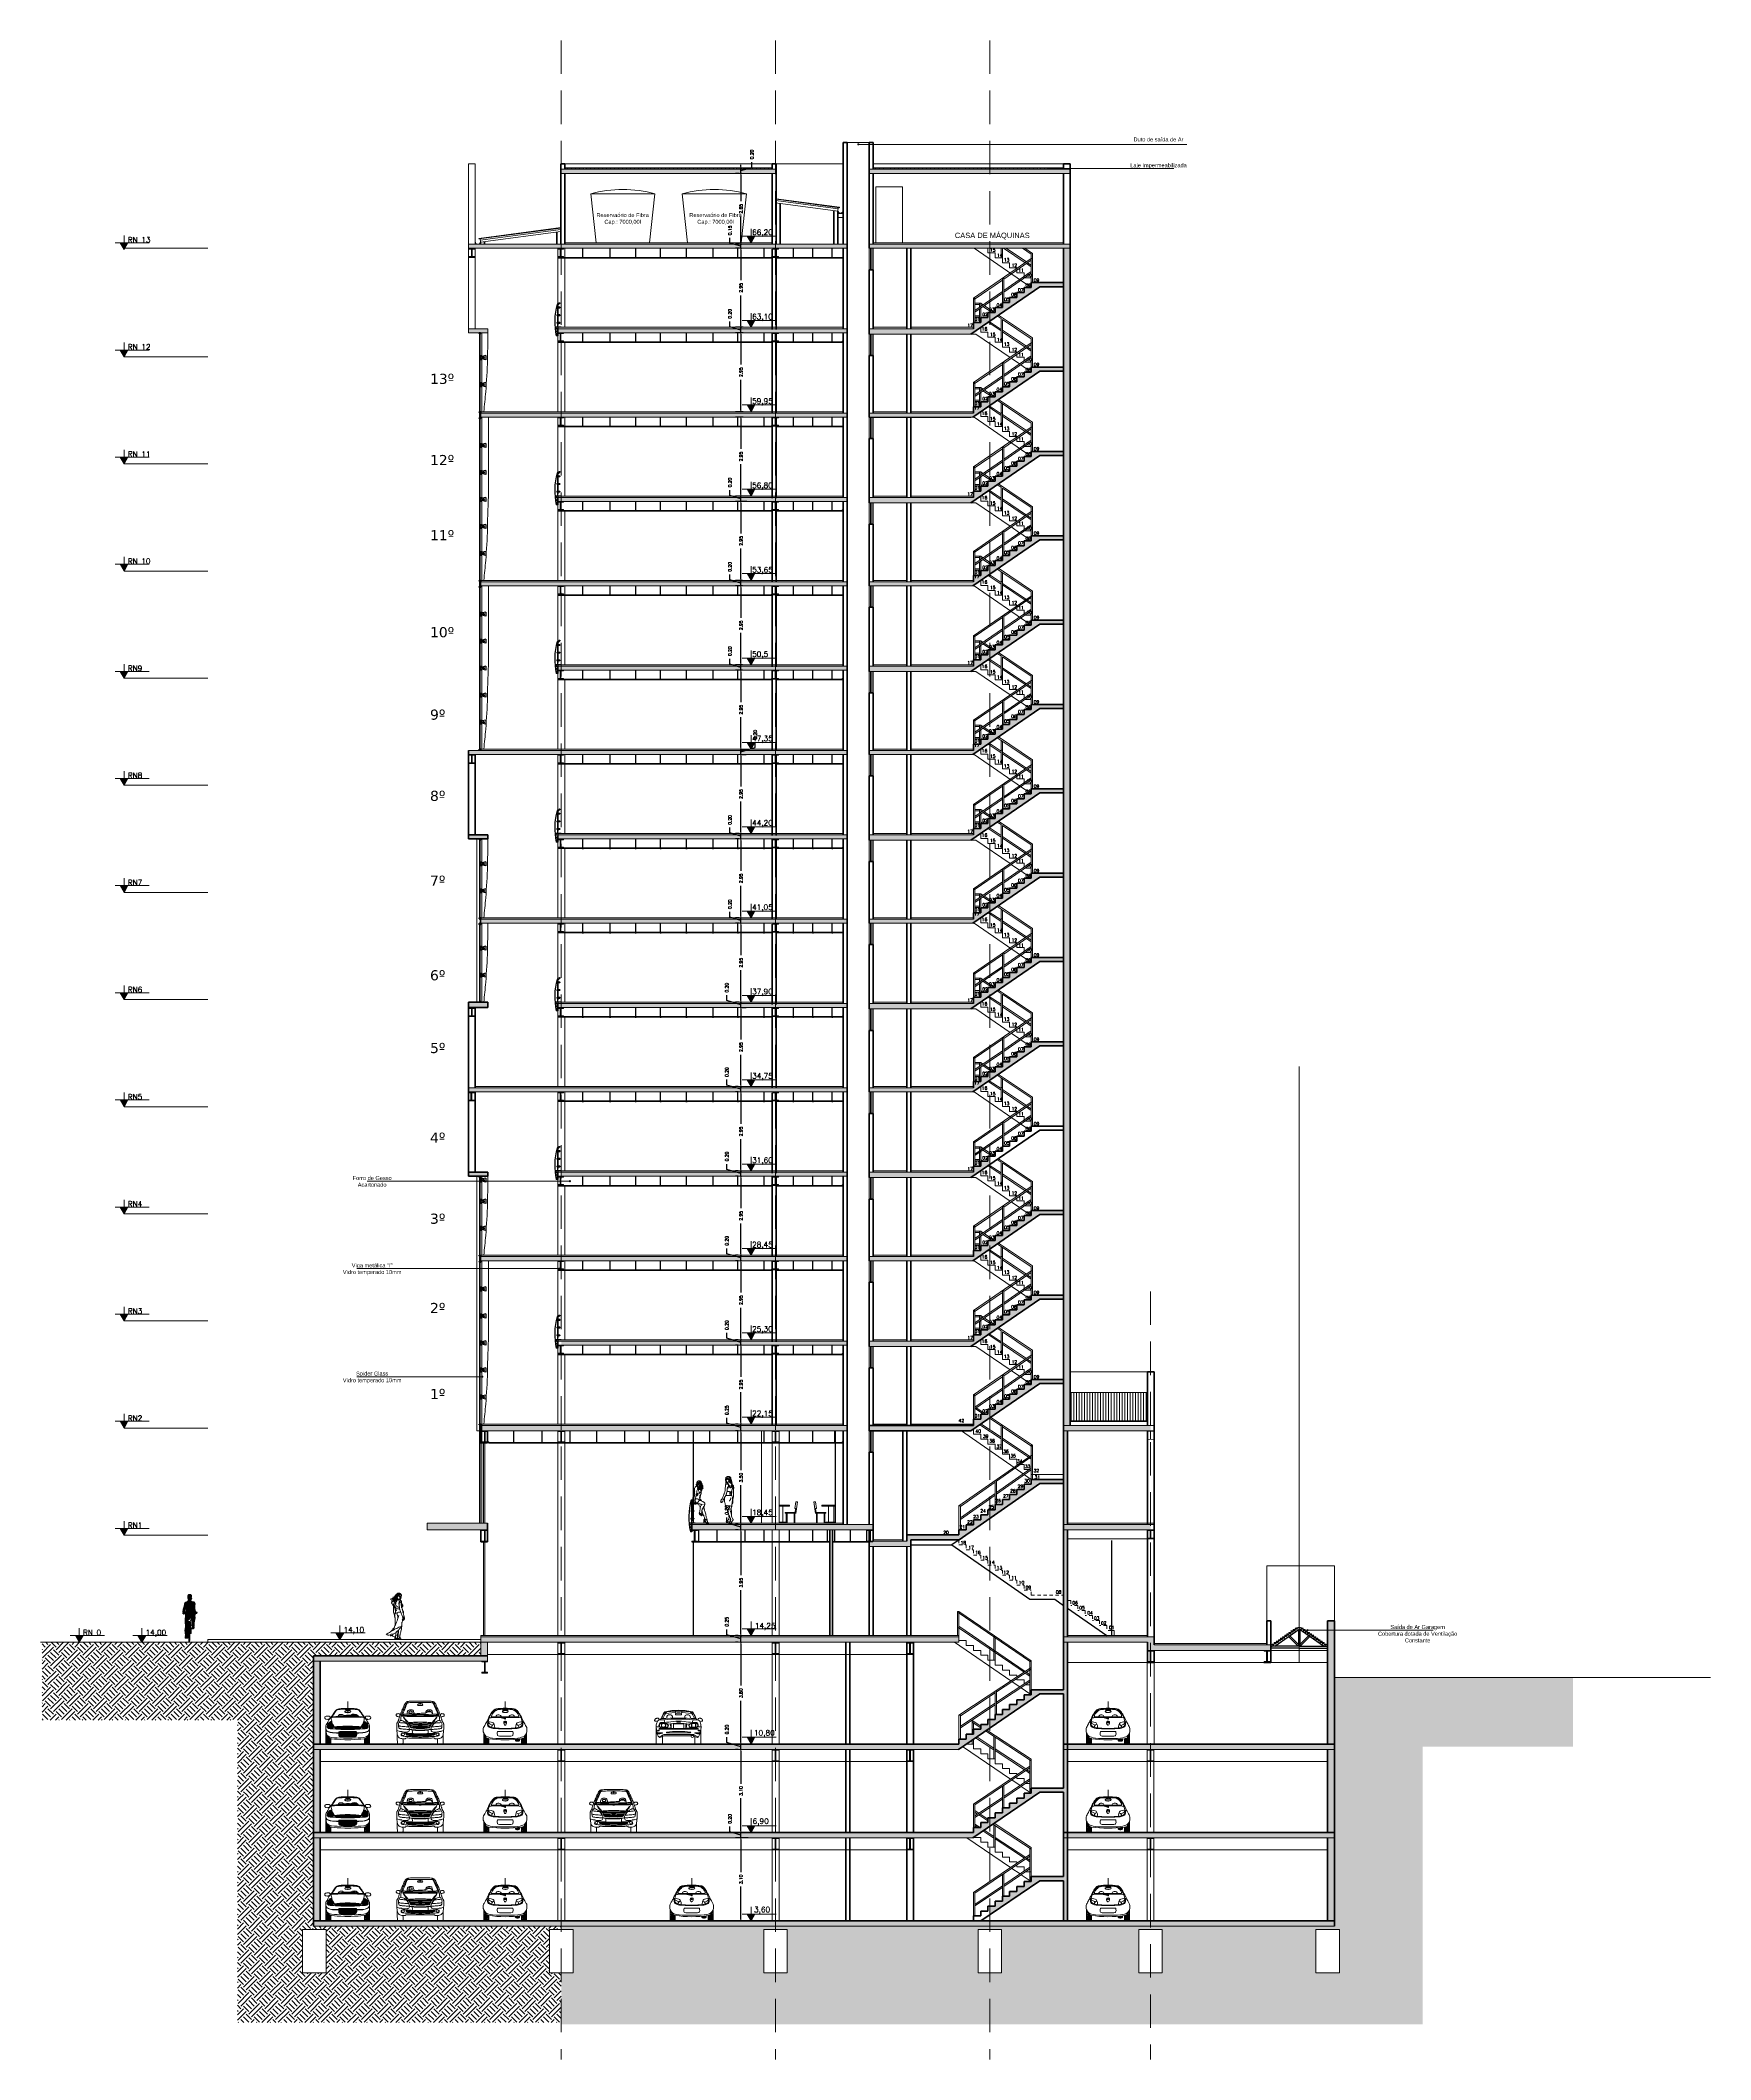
# Model space of a CAD drawing. Header units: millimetres. Extents: x 1135 to 1350, y 205 to 283.
# Drawn here: x 1287.3 to 1349.6, y 205.1 to 280.5 of the extents above; entities that cross this region are included whole.
import ezdxf

# ---------------------------------------------------------------- set-up
doc = ezdxf.new("R2010")
doc.units = ezdxf.units.MM
doc.header["$LTSCALE"] = 10
doc.header["$PDMODE"] = 1
doc.linetypes.add('DASHED2', pattern=[0.375, 0.25, -0.125])
doc.linetypes.add('HIDDEN2', pattern=[0.1875, 0.125, -0.0625])
doc.layers.get('0').update_dxf_attribs({"color": 90})
for name, color, linetype in [('1', 130, 'Continuous'), ('CIEL', 8, 'Continuous'), ('DATA', 9, 'Continuous'), ('ESCALERA', 90, 'Continuous'), ('FONDO', 8, 'Continuous'), ('TEX1', 90, 'Continuous'), ('VIDRO', 140, 'Continuous')]:
    doc.layers.add(name, color=color, linetype=linetype)
for name, color, linetype, lineweight in [('A-perf', 180, 'Continuous', 9), ('CARROS', 252, 'Continuous', 13), ('CINZA', 252, 'Continuous', 13), ('cinza 03', 252, 'Continuous', 13), ('COTA', 90, 'Continuous', 9), ('HACHT', 90, 'Continuous', 9), ('linha estutura', 252, 'Continuous', 13), ('PAREDES', 50, 'Continuous', 50), ('PAREDES 2', 50, 'Continuous', 50), ('Pilares', 16, 'Continuous', 20), ('pn 02', 16, 'Continuous', 20), ('pn 04', 130, 'Continuous', 40), ('PN-01', 90, 'Continuous', 13), ('PN-03', 180, 'Continuous', 30), ('PN02', 16, 'Continuous', 20), ('texto', 16, 'Continuous', 20), ('TEXTOS', 90, 'Continuous', 9)]:
    doc.layers.add(name, color=color, linetype=linetype, lineweight=lineweight)
doc.styles.add('cotanivel', font='verdana.TTF', dxfattribs={"height": 3})
doc.styles.get("Standard").update_dxf_attribs({"font": 'simplex.shx'})
doc.dimstyles.new('1-100', dxfattribs={"dimtxt": 0.12, "dimasz": 0.06, "dimexe": 0.2, "dimexo": 0.1, "dimgap": 0.1, "dimtad": 0, "dimzin": 0, "dimdsep": 46, "dimtxsty": 'Standard', "dimblk": 'DOT', "dimcen": 0.09, "dimclrd": 90, "dimclre": 90, "dimclrt": 16, "dimadec": 0, "dimazin": 0, "dimtfac": 1, "dimtofl": 0, "dimtmove": 0, "dimatfit": 3, "dimldrblk": 'DOT', "dimfxl": 0, "dimtolj": 1, "dimtzin": 0, "dimarcsym": 0})
pattern_1 = [(90, (759.06589, 189.11928), (-0.05, 3e-18), [])]
pattern_2 = [(45, (759.0659, 189.21928), (0.2, 0.6), [0.5656854, -0.5656854]), (45, (759.1659, 189.11928), (0.2, 0.6), [0.5656854, -0.5656854]), (315, (759.2659, 189.1193), (0.6, 0.2), [0.2828427, -0.2828427]), (315, (759.3659, 189.2193), (0.6, 0.2), [0.2828427, -0.2828427]), (315, (759.4659, 189.3193), (0.6, 0.2), [0.2828427, -0.2828427]), (315, (759.5659, 189.4193), (0.6, 0.2), [0.2828427, -0.2828427])]

# ---------------------------------------------------------------- blocks, each defined once
blk = doc.blocks.new('VIGA')
at = {"layer": 'Pilares'}
blk.add_hatch(color=256, dxfattribs=at).paths.add_polyline_path([(0.21, 0), (0, 0), (0, -0.03), (0.09, -0.03), (0.09, -0.42), (0, -0.42), (0, -0.45), (0.21, -0.45), (0.21, -0.42), (0.12, -0.42), (0.12, -0.03), (0.21, -0.03)])
at = {"layer": 'Pilares', "linetype": 'Continuous'}
for p, q in [((0, -0.03), (0.09, -0.03)), ((0, -0.42), (0.09, -0.42)), ((0.09, -0.03), (0.09, -0.42)), ((0.12, -0.03), (0.12, -0.42)), ((0.12, -0.03), (0.21, -0.03)), ((0.12, -0.42), (0.21, -0.42))]:
    blk.add_line(p, q, dxfattribs=at)
for points in [[(0.21, -0.03), (0.21, 0), (0, 0), (0, -0.03)], [(0, -0.42), (0, -0.45), (0.21, -0.45), (0.21, -0.42)]]:
    blk.add_lwpolyline(points, dxfattribs=at)
blk = doc.blocks.new('CAD LAT')
at = {"linetype": 'Continuous'}
for p, q in [((-0.03, 0), (0, 0)), ((0.263, 0), (0.293, 0)), ((0.328, 0.4), (0.328, 0.37))]:
    blk.add_line(p, q, dxfattribs=at)
for points in [[(-0.063, 0.8), (-0.122, 0.791)], [(-0.122, 0.791), (-0.061, 0.366)], [(-0.063, 0.8), (-0.027, 0.552)], [(-0.027, 0.552), (-0.087, 0.544)], [(0.328, 0.4), (-0.066, 0.4)], [(0.328, 0.37), (-0.062, 0.37)], [(-0.057, 0.548), (-0.036, 0.4)], [(-0.03, 0.37), (-0.03, 0)], [(0, 0.37), (0, 0)], [(0.263, 0.37), (0.263, 0)], [(0.293, 0.37), (0.293, 0)]]:
    blk.add_lwpolyline(points, dxfattribs=at)
blk = doc.blocks.new('A$C43351A97')
at = {"layer": 'DATA'}
for p, q in [((0, 1), (0, 3.5)), ((0, 3.5), (0.5, 3.5)), ((3.5, 1), (0, 1)), ((0.1, 3.4), (0.1, 3.1)), ((0.1, 3.4), (0.1, 3.4)), ((0.1, 3.4), (0.1, 3.4)), ((0.1, 3.4), (0.1, 3.4)), ((0.5, 3.4), (0.1, 3.4)), ((0.5, 3.4), (0.1, 3.4)), ((0.1, 3.3), (0.1, 3.1)), ((0.1, 3.1), (0.1, 3)), ((0.1, 3.1), (0.5, 3)), ((0.1, 3), (0.5, 3)), ((0.1, 3), (0.1, 3)), ((0.1, 3), (0.1, 3)), ((0.1, 2.9), (0.1, 1.1)), ((0.1, 2.9), (0.1, 2.9)), ((0.1, 2.9), (0.1, 2.9)), ((0.1, 2.9), (0.1, 2.9)), ((0.5, 2.9), (0.1, 2.9)), ((0.1, 1.1), (2.9, 1.1)), ((0.1, 1.1), (0.1, 1.1)), ((0.1, 1.1), (0.1, 1.1)), ((0.1, 1.1), (0.1, 1.1)), ((0.2, 3.3), (0.3, 3.3)), ((0.3, 3.3), (0.2, 3.3)), ((0.3, 3.1), (0.2, 3.2)), ((0.2, 3.2), (0.3, 3.1)), ((0.3, 3.3), (0.4, 3.3)), ((0.3, 3.3), (0.3, 3.3)), ((0.3, 3.3), (0.3, 3.3)), ((0.6, 3.3), (0.3, 3.3)), ((0.3, 3.2), (0.3, 3.1)), ((0.4, 3.2), (0.3, 3.2)), ((0.3, 3.2), (0.6, 3.2)), ((0.3, 3.1), (0.3, 3.2)), ((0.3, 2.8), (0.3, 2.2)), ((0.6, 2.8), (0.3, 2.8)), ((0.3, 2.2), (2.7, 2.2)), ((0.4, 3.3), (0.5, 3.4)), ((0.5, 3), (0.4, 3.2)), ((0.4, 2.6), (0.9, 2.6)), ((0.4, 2.4), (0.4, 2.6)), ((2.7, 2.3), (0.4, 2.3)), ((0.5, 3.5), (0.5, 3.4)), ((0.5, 3.4), (0.5, 3.4)), ((0.5, 3.4), (0.5, 3.4)), ((0.5, 3.4), (0.5, 3.4)), ((0.5, 3.4), (0.5, 3.4)), ((0.5, 3.4), (0.5, 3.4)), ((0.5, 3.4), (0.5, 3.4)), ((0.5, 3.4), (0.5, 3.4)), ((0.5, 3), (0.5, 2.9)), ((0.5, 3), (0.5, 3)), ((0.5, 3), (0.5, 3)), ((0.5, 3), (0.5, 3)), ((0.5, 3), (0.5, 3)), ((0.5, 3), (0.5, 3)), ((0.5, 3), (0.5, 3)), ((0.5, 3), (0.5, 3)), ((0.6, 3.5), (0.6, 3.3)), ((0.9, 3.5), (0.6, 3.5)), ((0.6, 3.2), (0.6, 2.8)), ((0.7, 3.4), (0.9, 3.4)), ((0.7, 2.8), (0.7, 3.4)), ((0.9, 2.8), (0.7, 2.8)), ((0.9, 3.4), (0.9, 3.5)), ((0.9, 2.6), (0.9, 2.8)), ((4.8, 4), (2.1, 3.5)), ((2.1, 4), (4.8, 3.5)), ((2.1, 4), (2.1, 3.5)), ((4.8, 4), (2.1, 4)), ((2.1, 3.5), (4.8, 3.5)), ((2.7, 2.4), (2.7, 2.3)), ((2.7, 2.2), (2.7, 2.1)), ((3, 2.5), (2.8, 2.5)), ((2.8, 2), (3, 2)), ((2.9, 2.4), (3, 2.4)), ((2.9, 2.4), (2.9, 2.4)), ((5.6, 2.3), (2.9, 2.3)), ((2.9, 2.3), (3, 2.3)), ((2.9, 2.3), (2.9, 2.3)), ((2.9, 2.2), (3, 2.2)), ((2.9, 2.2), (2.9, 2.2)), ((2.9, 2.2), (3.5, 2.2)), ((3, 2.1), (2.9, 2.1)), ((3, 2.1), (2.9, 2.1)), ((2.9, 1.1), (3, 1.1)), ((3, 3.5), (3, 2.4)), ((5.2, 3.5), (3, 3.5)), ((3, 2), (3, 2.1)), ((3, 1.5), (3.1, 1.5)), ((3, 1.4), (3, 1.5)), ((3, 1.1), (3, 1.4)), ((3, 1.1), (3, 1.1)), ((3, 1.1), (3, 1.1)), ((3.1, 3.4), (5.2, 3.4)), ((3.1, 2.3), (3.1, 3.4)), ((3.1, 2.2), (3.1, 2)), ((3.1, 2), (3.7, 2)), ((3.6, 1.9), (3.1, 1.9)), ((3.1, 1.6), (3.5, 1.6)), ((3.1, 1.5), (3.1, 1.6)), ((3.5, 1.5), (3.1, 1.4)), ((3.1, 1.5), (3.1, 1.4)), ((3.1, 1.5), (3.1, 1.5)), ((3.1, 1.5), (3.1, 1.5)), ((3.5, 1.5), (3.1, 1.5)), ((3.1, 1.4), (3.1, 1.2)), ((3.1, 1.4), (3.1, 1.1)), ((3.1, 1.1), (3.5, 1.1)), ((3.1, 1.1), (3.5, 1.1)), ((3.1, 1.1), (3.1, 1.1)), ((3.1, 1.1), (3.1, 1.1)), ((3.1, 1.1), (3.1, 1.1)), ((3.2, 1.3), (3.3, 1.4)), ((3.2, 1.3), (3.3, 1.4)), ((3.3, 1.2), (3.2, 1.2)), ((3.3, 1.2), (3.2, 1.2)), ((3.3, 1.4), (3.3, 1.3)), ((3.3, 1.4), (3.3, 1.3)), ((3.3, 1.3), (3.7, 1.3)), ((3.3, 1.3), (3.4, 1.3)), ((3.3, 1.2), (3.3, 1.2)), ((3.7, 1.2), (3.3, 1.2)), ((3.3, 1.2), (3.3, 1.2)), ((3.4, 1.2), (3.3, 1.2)), ((3.4, 1.3), (3.5, 1.5)), ((3.5, 1.1), (3.4, 1.2)), ((3.5, 2.2), (3.5, 2.1)), ((3.5, 1.6), (3.5, 1.5)), ((3.5, 1.5), (3.5, 1.4)), ((3.5, 1.5), (3.5, 1.5)), ((3.5, 1.5), (3.5, 1.5)), ((3.5, 1.5), (3.5, 1.5)), ((3.5, 1.4), (3.5, 1.5)), ((3.5, 1.4), (3.5, 1.4)), ((3.5, 1.4), (3.5, 1.4)), ((3.5, 1.1), (3.5, 1)), ((3.5, 1.1), (3.5, 1.1)), ((3.5, 1.1), (3.5, 1.1)), ((3.5, 1.1), (3.5, 1.1)), ((3.5, 1.1), (3.5, 1.1)), ((3.5, 1.1), (3.5, 1.1)), ((3.5, 1.1), (3.5, 1.1)), ((3.5, 1.1), (3.5, 1.1)), ((3.6, 2.2), (3.7, 2.2)), ((3.6, 2.2), (5.6, 2.2)), ((3.7, 2.1), (3.6, 2.1)), ((3.7, 2.1), (3.6, 2.1)), ((3.6, 2), (3.7, 2)), ((3.6, 1.5), (3.6, 1.9)), ((3.6, 1.1), (3.7, 1.1)), ((3.6, 1), (3.6, 1.1)), ((3.8, 1), (3.6, 1)), ((4.2, 0.9), (3.6, 1)), ((3.7, 2.2), (3.8, 2.2)), ((3.7, 2), (3.7, 2.1)), ((3.7, 1.9), (3.7, 1.5)), ((3.7, 1.9), (3.7, 1.9)), ((3.7, 1.5), (3.8, 1.5)), ((3.7, 1.3), (3.7, 1.4)), ((3.7, 1.1), (3.7, 1.2)), ((3.8, 2.2), (3.8, 1.9)), ((3.9, 1.3), (3.8, 1.1)), ((3.8, 1.1), (3.9, 1.1)), ((4, 1.5), (3.9, 1.3)), ((3.9, 1.5), (3.9, 1.3)), ((3.9, 1.1), (3.9, 1)), ((4.2, 1.3), (4, 1.5)), ((4, 1.3), (4, 1)), ((4.1, 1), (4.1, 1.3)), ((4.2, 0), (4.2, 1.5)), ((5.4, 1.5), (4.2, 1.5)), ((4.8, 3.5), (4.8, 4)), ((5.3, 3.2), (5, 2.7)), ((5, 2.7), (5, 2.4)), ((5.1, 2.7), (5.4, 3.1)), ((5.1, 2.4), (5.1, 2.7)), ((5.4, 3.2), (5.2, 3.5)), ((5.2, 3.4), (5.3, 3.2)), ((5.2, 0), (5.2, 1.5)), ((5.2, 0.9), (5.7, 0.9)), ((5.4, 3.5), (5.4, 3.3)), ((5.6, 3.5), (5.4, 3.5)), ((5.4, 3.3), (5.5, 3.3)), ((5.4, 3.3), (5.4, 3.3)), ((5.4, 3.3), (5.4, 3.3)), ((5.4, 3.1), (5.4, 3.1)), ((5.4, 3.1), (5.4, 2.9)), ((5.4, 3.1), (5.4, 3.1)), ((5.4, 3.1), (5.4, 3.1)), ((5.6, 3.1), (5.4, 3.1)), ((5.4, 1.6), (5.4, 1.4)), ((5.4, 1.4), (5.6, 1.4)), ((5.4, 1.4), (5.4, 1.4)), ((5.4, 1.4), (5.4, 1.4)), ((5.4, 1.3), (5.4, 1.3)), ((5.4, 1.2), (5.4, 1.3)), ((5.4, 1.2), (5.4, 1)), ((5.5, 1.2), (5.4, 1.2)), ((5.4, 1), (5.6, 1)), ((5.5, 3.3), (5.6, 3.2)), ((5.5, 3), (5.7, 3)), ((5.5, 2.9), (5.5, 3)), ((5.5, 1.5), (5.5, 1.6)), ((5.7, 1.5), (5.5, 1.5)), ((5.6, 1.3), (5.5, 1.2)), ((5.7, 3.5), (5.6, 3.5)), ((5.6, 3.3), (5.6, 3.5)), ((5.6, 3.3), (5.6, 3.3)), ((5.7, 3.3), (5.6, 3.3)), ((5.6, 1.2), (5.7, 1.2)), ((5.6, 1.2), (5.6, 1.2)), ((5.6, 1), (5.6, 1.2)), ((5.6, 1), (5.7, 1.1)), ((5.7, 3.5), (6.2, 3.5)), ((5.7, 3.3), (5.7, 3.5)), ((5.7, 3.3), (5.7, 3.3)), ((5.7, 3), (5.7, 3)), ((5.7, 3), (5.7, 2.4)), ((5.7, 2.1), (5.7, 1.5)), ((5.7, 1.1), (5.7, 1.2)), ((5.7, 1.2), (5.7, 1.2)), ((6.2, 1), (5.7, 1)), ((6.2, 0.9), (5.7, 0.9)), ((6.2, 3.5), (5.8, 3.4)), ((5.8, 3.4), (5.8, 3.3)), ((5.9, 3.2), (5.8, 3.3)), ((5.8, 1.4), (5.8, 3.1)), ((5.8, 3.1), (5.9, 3.1)), ((5.9, 1.4), (5.8, 1.4)), ((5.8, 1.2), (5.9, 1.3)), ((5.8, 1.2), (5.8, 1.1)), ((5.8, 1.1), (6.2, 1.1)), ((5.9, 3.1), (5.9, 3.2)), ((5.9, 1.3), (5.9, 1.4)), ((6.2, 3.5), (6.2, 1)), ((6.2, 2.8), (6.2, 3.5)), ((6.2, 2.3), (6.2, 2.8)), ((6.2, 1.7), (6.2, 2.3)), ((6.2, 1.1), (6.2, 1.7))]:
    blk.add_line(p, q, dxfattribs=at)
blk.add_circle((5.1, 3.8), 0.243, dxfattribs=at)
for centre, radius, start, end in [((0.1, 3.3), 0.0625, 90, 168.61954), ((0.1, 3.1), 0.0625, 191.38046, 270), ((0.2, 3.2), 0.0784, 135.87573, 224.12427), ((0.2, 3.2), 0.0469, 124.43657, 235.56343), ((0.3, 3.3), 0.0272, 0, 124.43657), ((0.3, 3.3), 0.025, 360, 124.43657), ((0.3, 3.1), 0.0272, 235.56343, 360), ((0.3, 3.1), 0.025, 235.56343, 360), ((0.4, 2.6), 0.0625, 90, 180), ((0.4, 2.4), 0.0625, 180, 270), ((2.8, 2.4), 0.0625, 90, 180), ((2.8, 2.1), 0.0625, 180, 270), ((2.9, 2.4), 0.041, 90, 270), ((2.9, 2.4), 0.0312, 90, 254.96712), ((2.9, 2.4), 0.0312, 270, 0), ((2.9, 2.1), 0.031, 105.99545, 270.00455), ((2.9, 2.1), 0.041, 90, 270), ((3, 2.4), 0.03, 270, 90), ((3, 2.3), 0.0312, 270, 0), ((3, 2.2), 0.031, 360, 90), ((3, 2.1), 0.031, 359.99877, 90.00123), ((3, 2.1), 0.03, 270, 90), ((3.1, 2), 0.094, 179.9974, 270.00108), ((3.1, 2.2), 0.00000125, 180, 0), ((3.1, 1.4), 0.0625, 90, 168.61954), ((3.1, 1.2), 0.0625, 191.38046, 270), ((3.2, 1.3), 0.0469, 124.35561, 235.64439), ((3.2, 1.3), 0.0784, 135.87573, 224.12427), ((3.3, 1.4), 0.025, 359.99613, 124.00387), ((3.3, 1.4), 0.0272, 360, 124.43657), ((3.3, 1.2), 0.025, 235.73155, 359.72194), ((3.3, 1.2), 0.0272, 235.56343, 360), ((3.6, 2.1), 0.0625, 180, 270), ((3.6, 1.1), 0.039, 0.1803, 180), ((3.6, 1), 0.039, 180, 262.07308), ((3.6, 2.1), 0.0309, 105.33705, 270.12763), ((3.6, 2.1), 0.041, 90, 270), ((3.7, 1.5), 0.125, 180, 270), ((3.6, 1), 0.03, 180, 224.98847), ((3.6, 1), 0.03, 224.98847, 270.01153), ((3.7, 2.1), 0.031, 360, 90), ((3.7, 2.1), 0.031, 270, 90), ((3.7, 1.9), 0.062, 270, 360), ((3.8, 2.2), 0.031, 0, 90), ((3.8, 1.5), 0.062, 360, 90), ((3.8, 1), 0.03, 270, 0.00477), ((4, 1.5), 0.037, 43.0014, 150), ((4, 1.3), 0.0537, 21.45883, 158.54117), ((4, 1.1), 0.0537, 201.45883, 338.54117), ((5.1, 2.4), 0.04, 180, 0), ((5.4, 3.3), 0.025, 180, 270), ((5.3, 3.2), 0.0938, 330, 30), ((5.4, 3.1), 0.025, 90, 180), ((5.4, 2.9), 0.05, 180, 0), ((5.4, 1.6), 0.05, 0, 180), ((5.4, 1.4), 0.025, 180, 270), ((5.4, 1.2), 0.025, 90, 180), ((5.9, 3.7), 0.337, 118.30351, 217.999), ((5.7, 3.5), 0.015, 90, 256.26192), ((5.6, 3.1), 0.0414, 270, 45), ((5.6, 2.4), 0.0625, 270, 0), ((5.6, 2.1), 0.0625, 0, 90), ((5.6, 1.4), 0.0414, 315, 90), ((5.7, 1), 0.015, 103.73808, 270), ((5.8, 3.3), 0.04, 180, 0), ((5.8, 3.3), 0.05, 166.11346, 339.89449), ((5.8, 1.2), 0.04, 0, 180), ((5.8, 1.2), 0.05, 20.10551, 193.88654), ((5.9, 3.2), 0.0625, 360, 60), ((5.9, 1.3), 0.0625, 300, 360)]:
    blk.add_arc(centre, radius, start, end, dxfattribs=at)
blk = doc.blocks.new('SPIDERLADO')
at = {"layer": '1'}
h = blk.add_hatch(dxfattribs=at)
h.set_pattern_fill('LINE', color=256, scale=0.022502, angle=45, style=0)
h.set_pattern_definition([(45, (-190.9028623, 32.652582), (-0.001988936716, 0.001988936716), [])])
h.paths.add_polyline_path([(-0.047, 0, 0.528848), (-0.085, 0.026), (-0.101, 0.01, 1.19142)])
for p, q in [((0, 0.076), (-0.129, 0.042)), ((0, 0.076), (0, -0.076)), ((0, -0.076), (-0.129, -0.042))]:
    blk.add_line(p, q)
blk.add_arc((-0.116, 0), 0.0442, 107.41068, 252.58932)
at = {"layer": 'A-perf', "color": 8}
for radius in [0.03, 0.028]:
    blk.add_circle((-0.075, 0), radius, dxfattribs=at)
at = {"layer": 'PN-01'}
for p, q in [((-0.195, 0.063), (-0.235, 0.063)), ((-0.225, 0.067), (-0.23, 0.07)), ((-0.225, 0.066), (-0.23, 0.069)), ((-0.195, 0.064), (-0.23, 0.064)), ((-0.195, 0.062), (-0.23, 0.062)), ((-0.225, 0.06), (-0.23, 0.058)), ((-0.225, 0.059), (-0.23, 0.056)), ((-0.195, 0.064), (-0.229, 0.064)), ((-0.22, 0.067), (-0.225, 0.067)), ((-0.22, 0.066), (-0.225, 0.066)), ((-0.22, 0.06), (-0.225, 0.06)), ((-0.22, 0.059), (-0.225, 0.059)), ((-0.214, 0.079), (-0.22, 0.079)), ((-0.214, 0.048), (-0.22, 0.048)), ((-0.159, 0.009), (-0.22, 0.009)), ((-0.21, 0.072), (-0.214, 0.079)), ((-0.21, 0.055), (-0.214, 0.048)), ((-0.202, 0.072), (-0.21, 0.072)), ((-0.202, 0.055), (-0.21, 0.055)), ((-0.202, 0.089), (-0.202, 0.009)), ((-0.195, 0.089), (-0.202, 0.089)), ((-0.195, 0.078), (-0.202, 0.078)), ((-0.195, 0.048), (-0.202, 0.048)), ((-0.195, 0.034), (-0.202, 0.034)), ((-0.195, 0.089), (-0.195, 0.009)), ((-0.189, 0.072), (-0.195, 0.076)), ((-0.189, 0.055), (-0.195, 0.051)), ((-0.193, 0.074), (-0.193, 0.052)), ((-0.192, 0.074), (-0.192, 0.053)), ((-0.191, 0.073), (-0.191, 0.053)), ((-0.189, 0.089), (-0.189, 0.08)), ((-0.189, 0.089), (-0.183, 0.089)), ((-0.189, 0.08), (-0.189, 0.047)), ((-0.189, 0.047), (-0.189, 0.009)), ((-0.189, 0.034), (-0.183, 0.034)), ((-0.183, 0.089), (-0.183, 0.009)), ((-0.195, -0.063), (-0.235, -0.063)), ((-0.225, -0.059), (-0.23, -0.056)), ((-0.225, -0.06), (-0.23, -0.058)), ((-0.195, -0.062), (-0.23, -0.062)), ((-0.195, -0.064), (-0.23, -0.064)), ((-0.225, -0.066), (-0.23, -0.069)), ((-0.225, -0.067), (-0.23, -0.07)), ((-0.195, -0.064), (-0.229, -0.064)), ((-0.22, -0.059), (-0.225, -0.059)), ((-0.22, -0.06), (-0.225, -0.06)), ((-0.22, -0.066), (-0.225, -0.066)), ((-0.22, -0.067), (-0.225, -0.067)), ((-0.159, -0.009), (-0.22, -0.009)), ((-0.214, -0.048), (-0.22, -0.048)), ((-0.214, -0.079), (-0.22, -0.079)), ((-0.21, -0.055), (-0.214, -0.048)), ((-0.21, -0.072), (-0.214, -0.079)), ((-0.202, -0.055), (-0.21, -0.055)), ((-0.202, -0.072), (-0.21, -0.072)), ((-0.202, -0.089), (-0.202, -0.009)), ((-0.195, -0.034), (-0.202, -0.034)), ((-0.195, -0.048), (-0.202, -0.048)), ((-0.195, -0.078), (-0.202, -0.078)), ((-0.195, -0.089), (-0.202, -0.089)), ((-0.195, -0.089), (-0.195, -0.009)), ((-0.189, -0.055), (-0.195, -0.051)), ((-0.189, -0.072), (-0.195, -0.076)), ((-0.193, -0.074), (-0.193, -0.052)), ((-0.192, -0.074), (-0.192, -0.053)), ((-0.191, -0.073), (-0.191, -0.053)), ((-0.189, -0.047), (-0.189, -0.009)), ((-0.189, -0.034), (-0.183, -0.034)), ((-0.189, -0.08), (-0.189, -0.047)), ((-0.189, -0.089), (-0.189, -0.08)), ((-0.189, -0.089), (-0.183, -0.089)), ((-0.183, -0.089), (-0.183, -0.009))]:
    blk.add_line(p, q, dxfattribs=at)
blk = doc.blocks.new('ford ka posterior')
for p, q in [((0.001, 1.336), (0.001, 1.592)), ((-0.712, 0.79), (-0.734, 0.75)), ((-0.685, 0.826), (-0.712, 0.79)), ((-0.677, 0.856), (-0.685, 0.826)), ((-0.657, 0.833), (-0.685, 0.826)), ((-0.648, 0.916), (-0.677, 0.856)), ((-0.64, 0.833), (-0.657, 0.833)), ((-0.652, 0.806), (-0.656, 0.75)), ((-0.647, 0.833), (-0.652, 0.806)), ((-0.622, 0.973), (-0.648, 0.916)), ((-0.63, 0.826), (-0.64, 0.833)), ((-0.63, 0.826), (-0.634, 0.77)), ((-0.634, 0.77), (-0.631, 0.736)), ((-0.616, 0.897), (-0.63, 0.826)), ((-0.63, 0.826), (-0.578, 0.831)), ((-0.63, 0.826), (-0.6, 0.771)), ((-0.605, 1.008), (-0.622, 0.973)), ((-0.592, 0.975), (-0.616, 0.897)), ((-0.574, 1.063), (-0.605, 1.008)), ((-0.6, 0.771), (-0.56, 0.743)), ((-0.592, 0.975), (-0.568, 1.029)), ((-0.592, 0.975), (-0.525, 0.986)), ((-0.578, 0.831), (-0.527, 0.824)), ((-0.547, 1.111), (-0.574, 1.063)), ((-0.568, 1.029), (-0.544, 1.077)), ((-0.528, 1.143), (-0.547, 1.111)), ((-0.544, 1.077), (-0.519, 1.128)), ((-0.524, 0.985), (-0.53, 0.994)), ((-0.5, 1.186), (-0.528, 1.143)), ((-0.527, 0.824), (-0.479, 0.81)), ((-0.519, 1.128), (-0.488, 1.17)), ((-0.507, 1.048), (-0.499, 1.076)), ((-0.507, 1.023), (-0.507, 1.048)), ((-0.496, 1.016), (-0.507, 1.023)), ((-0.47, 1.221), (-0.5, 1.186)), ((-0.499, 1.076), (-0.477, 1.124)), ((-0.465, 1.016), (-0.496, 1.016)), ((-0.488, 1.17), (-0.455, 1.21)), ((-0.479, 0.81), (-0.449, 0.791)), ((-0.477, 1.124), (-0.433, 1.182)), ((-0.476, 0.99), (-0.443, 0.991)), ((-0.44, 1.255), (-0.47, 1.221)), ((-0.415, 1.021), (-0.465, 1.016)), ((-0.455, 1.21), (-0.425, 1.238)), ((-0.449, 0.791), (-0.425, 0.766)), ((-0.443, 0.991), (-0.352, 0.994)), ((-0.412, 1.282), (-0.44, 1.255)), ((-0.433, 1.182), (-0.399, 1.213)), ((-0.425, 1.238), (-0.391, 1.26)), ((-0.425, 0.766), (-0.413, 0.745)), ((-0.351, 1.022), (-0.415, 1.021)), ((-0.388, 1.297), (-0.412, 1.282)), ((-0.4, 1.29), (-0.394, 1.28)), ((-0.399, 1.213), (-0.366, 1.243)), ((-0.394, 1.28), (-0.391, 1.26)), ((-0.391, 1.26), (-0.348, 1.279)), ((-0.373, 1.303), (-0.388, 1.297)), ((-0.36, 1.303), (-0.373, 1.303)), ((-0.366, 1.243), (-0.341, 1.258)), ((-0.331, 1.312), (-0.36, 1.303)), ((-0.352, 0.994), (-0.256, 0.994)), ((-0.351, 1.022), (-0.336, 1.059)), ((-0.224, 1.023), (-0.351, 1.022)), ((-0.348, 1.279), (-0.294, 1.29)), ((-0.341, 1.258), (-0.298, 1.276)), ((-0.336, 1.059), (-0.312, 1.083)), ((-0.264, 1.323), (-0.331, 1.312)), ((-0.312, 1.083), (-0.275, 1.093)), ((-0.298, 1.276), (-0.239, 1.288)), ((-0.294, 1.29), (-0.247, 1.297)), ((-0.275, 1.093), (-0.23, 1.091)), ((-0.166, 1.33), (-0.264, 1.323)), ((-0.256, 0.994), (-0.202, 0.994)), ((-0.247, 1.297), (-0.189, 1.303)), ((-0.239, 1.288), (-0.17, 1.295)), ((-0.23, 1.091), (-0.195, 1.084)), ((-0.097, 1.022), (-0.224, 1.023)), ((-0.195, 1.084), (-0.17, 1.069)), ((-0.189, 1.303), (-0.121, 1.307)), ((-0.17, 1.295), (-0.107, 1.299)), ((-0.17, 1.069), (-0.153, 1.047)), ((-0.071, 1.336), (-0.166, 1.33)), ((-0.153, 1.047), (-0.149, 1.019)), ((-0.123, 0.993), (0.001, 0.992)), ((-0.121, 1.307), (-0.069, 1.309)), ((-0.107, 1.299), (-0.066, 1.299)), ((0.001, 1.019), (-0.097, 1.022)), ((0.001, 1.336), (-0.071, 1.336)), ((-0.069, 1.309), (0.001, 1.309)), ((-0.066, 1.299), (0.001, 1.299)), ((-0.049, 0.829), (-0.054, 0.802)), ((-0.054, 0.802), (-0.051, 0.778)), ((-0.051, 0.778), (-0.039, 0.746)), ((-0.035, 0.843), (-0.049, 0.829)), ((-0.016, 0.852), (-0.035, 0.843)), ((0.001, 0.855), (-0.016, 0.852)), ((0, 0.944), (-0.011, 0.941)), ((-0.009, 1.324), (-0.005, 1.334)), ((-0.005, 1.334), (0.001, 1.336)), ((0.014, 1.174), (-0.003, 1.174)), ((0.001, 1.336), (0.073, 1.336)), ((0.008, 1.334), (0.001, 1.336)), ((0.071, 1.309), (0.001, 1.309)), ((0.069, 1.299), (0.001, 1.299)), ((0.001, 1.019), (0.099, 1.022)), ((0.157, 0.993), (0.001, 0.992)), ((0.001, 0.855), (0.019, 0.852)), ((0.011, 1.324), (0.008, 1.334)), ((0.019, 0.852), (0.037, 0.843)), ((0.037, 0.843), (0.051, 0.829)), ((0.053, 0.778), (0.041, 0.746)), ((0.051, 0.829), (0.056, 0.802)), ((0.056, 0.802), (0.053, 0.778)), ((0.11, 1.299), (0.069, 1.299)), ((0.123, 1.307), (0.071, 1.309)), ((0.073, 1.336), (0.168, 1.33)), ((0.099, 1.022), (0.226, 1.023)), ((0.172, 1.295), (0.11, 1.299)), ((0.191, 1.303), (0.123, 1.307)), ((0.155, 1.047), (0.151, 1.019)), ((0.172, 1.069), (0.155, 1.047)), ((0.258, 0.994), (0.157, 0.993)), ((0.168, 1.33), (0.266, 1.323)), ((0.241, 1.288), (0.172, 1.295)), ((0.197, 1.084), (0.172, 1.069)), ((0.249, 1.297), (0.191, 1.303)), ((0.233, 1.091), (0.197, 1.084)), ((0.226, 1.023), (0.353, 1.022)), ((0.277, 1.093), (0.233, 1.091)), ((0.3, 1.276), (0.241, 1.288)), ((0.297, 1.29), (0.249, 1.297)), ((0.354, 0.994), (0.258, 0.994)), ((0.266, 1.323), (0.333, 1.312)), ((0.314, 1.083), (0.277, 1.093)), ((0.35, 1.279), (0.297, 1.29)), ((0.343, 1.258), (0.3, 1.276)), ((0.338, 1.059), (0.314, 1.083)), ((0.333, 1.312), (0.362, 1.303)), ((0.353, 1.022), (0.338, 1.059)), ((0.368, 1.243), (0.343, 1.258)), ((0.393, 1.26), (0.35, 1.279)), ((0.353, 1.022), (0.417, 1.021)), ((0.445, 0.991), (0.354, 0.994)), ((0.362, 1.303), (0.375, 1.303)), ((0.401, 1.213), (0.368, 1.243)), ((0.375, 1.303), (0.39, 1.297)), ((0.39, 1.297), (0.414, 1.282)), ((0.396, 1.28), (0.393, 1.26)), ((0.427, 1.238), (0.393, 1.26)), ((0.402, 1.29), (0.396, 1.28)), ((0.435, 1.182), (0.401, 1.213)), ((0.414, 1.282), (0.443, 1.255)), ((0.427, 0.766), (0.415, 0.745)), ((0.417, 1.021), (0.467, 1.016)), ((0.457, 1.21), (0.427, 1.238)), ((0.451, 0.791), (0.427, 0.766)), ((0.479, 1.124), (0.435, 1.182)), ((0.443, 1.255), (0.473, 1.221)), ((0.522, 0.987), (0.445, 0.991)), ((0.481, 0.81), (0.451, 0.791)), ((0.49, 1.17), (0.457, 1.21)), ((0.467, 1.016), (0.498, 1.016)), ((0.473, 1.221), (0.502, 1.186)), ((0.502, 1.076), (0.479, 1.124)), ((0.529, 0.824), (0.481, 0.81)), ((0.521, 1.128), (0.49, 1.17)), ((0.498, 1.016), (0.509, 1.023)), ((0.502, 1.186), (0.53, 1.143)), ((0.509, 1.048), (0.502, 1.076)), ((0.509, 1.023), (0.509, 1.048)), ((0.546, 1.077), (0.521, 1.128)), ((0.594, 0.975), (0.522, 0.987)), ((0.58, 0.831), (0.529, 0.824)), ((0.53, 1.143), (0.55, 1.111)), ((0.57, 1.029), (0.546, 1.077)), ((0.55, 1.111), (0.577, 1.063)), ((0.605, 0.761), (0.564, 0.734)), ((0.594, 0.975), (0.57, 1.029)), ((0.577, 1.063), (0.607, 1.008)), ((0.632, 0.826), (0.58, 0.831)), ((0.594, 0.975), (0.618, 0.897)), ((0.636, 0.816), (0.605, 0.761)), ((0.607, 1.008), (0.624, 0.973)), ((0.618, 0.897), (0.632, 0.826)), ((0.624, 0.973), (0.65, 0.916)), ((0.632, 0.826), (0.642, 0.833)), ((0.632, 0.826), (0.636, 0.77)), ((0.636, 0.77), (0.633, 0.736)), ((0.642, 0.833), (0.659, 0.833)), ((0.649, 0.833), (0.655, 0.806)), ((0.65, 0.916), (0.679, 0.856)), ((0.655, 0.806), (0.658, 0.75)), ((0.659, 0.833), (0.687, 0.826)), ((0.679, 0.856), (0.687, 0.826)), ((0.687, 0.826), (0.714, 0.79)), ((0.714, 0.79), (0.736, 0.75)), ((-0.804, 0.619), (-0.814, 0.577)), ((-0.814, 0.577), (-0.814, 0.536)), ((-0.814, 0.536), (-0.814, 0.458)), ((-0.814, 0.458), (-0.799, 0.421)), ((-0.785, 0.653), (-0.804, 0.619)), ((-0.799, 0.421), (-0.784, 0.384)), ((-0.764, 0.693), (-0.785, 0.653)), ((-0.784, 0.384), (-0.751, 0.338)), ((-0.734, 0.75), (-0.764, 0.693)), ((-0.751, 0.338), (-0.716, 0.298)), ((-0.716, 0.298), (-0.663, 0.267)), ((-0.663, 0.267), (-0.613, 0.254)), ((-0.656, 0.75), (-0.654, 0.716)), ((-0.654, 0.716), (-0.642, 0.679)), ((-0.642, 0.679), (-0.618, 0.65)), ((-0.631, 0.736), (-0.619, 0.7)), ((-0.619, 0.7), (-0.596, 0.67)), ((-0.618, 0.65), (-0.567, 0.617)), ((-0.613, 0.254), (-0.554, 0.238)), ((-0.596, 0.67), (-0.544, 0.637)), ((-0.567, 0.617), (-0.499, 0.597)), ((-0.56, 0.743), (-0.508, 0.719)), ((-0.554, 0.238), (-0.466, 0.223)), ((-0.544, 0.637), (-0.476, 0.617)), ((-0.499, 0.668), (-0.51, 0.627)), ((-0.508, 0.719), (-0.473, 0.703)), ((-0.464, 0.715), (-0.499, 0.668)), ((-0.499, 0.597), (-0.449, 0.588)), ((-0.476, 0.617), (-0.427, 0.608)), ((-0.466, 0.223), (-0.353, 0.214)), ((-0.413, 0.745), (-0.464, 0.715)), ((-0.449, 0.588), (-0.395, 0.582)), ((-0.427, 0.608), (-0.372, 0.602)), ((-0.413, 0.745), (-0.405, 0.721)), ((-0.405, 0.721), (-0.397, 0.691)), ((-0.397, 0.691), (-0.393, 0.662)), ((-0.395, 0.582), (-0.249, 0.573)), ((-0.393, 0.662), (-0.388, 0.63)), ((-0.388, 0.63), (-0.38, 0.603)), ((-0.372, 0.602), (-0.227, 0.593)), ((-0.353, 0.214), (-0.247, 0.21)), ((-0.293, 0.426), (-0.297, 0.384)), ((-0.297, 0.384), (-0.291, 0.344)), ((-0.284, 0.458), (-0.293, 0.426)), ((-0.291, 0.344), (-0.279, 0.324)), ((-0.273, 0.472), (-0.284, 0.458)), ((-0.279, 0.324), (-0.262, 0.311)), ((-0.259, 0.476), (-0.273, 0.472)), ((-0.262, 0.311), (-0.213, 0.301)), ((-0.235, 0.475), (-0.259, 0.476)), ((-0.249, 0.573), (-0.153, 0.567)), ((-0.247, 0.21), (-0.152, 0.206)), ((-0.187, 0.472), (-0.235, 0.475)), ((-0.227, 0.593), (-0.131, 0.588)), ((-0.213, 0.301), (-0.159, 0.297)), ((-0.124, 0.469), (-0.187, 0.472)), ((-0.159, 0.297), (-0.096, 0.293)), ((-0.153, 0.567), (0.001, 0.567)), ((-0.152, 0.206), (0.001, 0.206)), ((-0.131, 0.588), (0.001, 0.588)), ((-0.059, 0.468), (-0.124, 0.469)), ((-0.096, 0.293), (0.001, 0.293)), ((0.001, 0.468), (-0.059, 0.468)), ((-0.039, 0.746), (-0.025, 0.725)), ((-0.025, 0.725), (-0.009, 0.709)), ((-0.009, 0.709), (0.001, 0.709)), ((0.011, 0.709), (0.001, 0.709)), ((0.133, 0.588), (0.001, 0.588)), ((0.155, 0.567), (0.001, 0.567)), ((0.001, 0.468), (0.061, 0.468)), ((0.098, 0.293), (0.001, 0.293)), ((0.154, 0.206), (0.001, 0.206)), ((0.027, 0.725), (0.011, 0.709)), ((0.041, 0.746), (0.027, 0.725)), ((0.061, 0.468), (0.126, 0.469)), ((0.162, 0.297), (0.098, 0.293)), ((0.126, 0.469), (0.19, 0.472)), ((0.229, 0.593), (0.133, 0.588)), ((0.249, 0.21), (0.154, 0.206)), ((0.251, 0.573), (0.155, 0.567)), ((0.215, 0.301), (0.162, 0.297)), ((0.19, 0.472), (0.237, 0.475)), ((0.264, 0.311), (0.215, 0.301)), ((0.374, 0.602), (0.229, 0.593)), ((0.237, 0.475), (0.261, 0.476)), ((0.355, 0.214), (0.249, 0.21)), ((0.397, 0.582), (0.251, 0.573)), ((0.261, 0.476), (0.275, 0.472)), ((0.282, 0.324), (0.264, 0.311)), ((0.275, 0.472), (0.287, 0.458)), ((0.293, 0.344), (0.282, 0.324)), ((0.287, 0.458), (0.296, 0.426)), ((0.3, 0.384), (0.293, 0.344)), ((0.296, 0.426), (0.3, 0.384)), ((0.468, 0.223), (0.355, 0.214)), ((0.429, 0.608), (0.374, 0.602)), ((0.39, 0.63), (0.382, 0.603)), ((0.395, 0.662), (0.39, 0.63)), ((0.4, 0.691), (0.395, 0.662)), ((0.452, 0.588), (0.397, 0.582)), ((0.407, 0.721), (0.4, 0.691)), ((0.415, 0.745), (0.407, 0.721)), ((0.418, 0.738), (0.468, 0.707)), ((0.478, 0.617), (0.429, 0.608)), ((0.439, 0.104), (0.484, 0.104)), ((0.501, 0.597), (0.452, 0.588)), ((0.468, 0.707), (0.502, 0.66)), ((0.556, 0.238), (0.468, 0.223)), ((0.512, 0.71), (0.477, 0.696)), ((0.546, 0.637), (0.478, 0.617)), ((0.569, 0.617), (0.501, 0.597)), ((0.502, 0.66), (0.511, 0.627)), ((0.564, 0.734), (0.512, 0.71)), ((0.598, 0.67), (0.546, 0.637)), ((0.615, 0.254), (0.556, 0.238)), ((0.62, 0.65), (0.569, 0.617)), ((0.621, 0.7), (0.598, 0.67)), ((0.665, 0.267), (0.615, 0.254)), ((0.644, 0.679), (0.62, 0.65)), ((0.633, 0.736), (0.621, 0.7)), ((0.656, 0.716), (0.644, 0.679)), ((0.658, 0.75), (0.656, 0.716)), ((0.718, 0.298), (0.665, 0.267)), ((0.754, 0.338), (0.718, 0.298)), ((0.736, 0.75), (0.766, 0.693)), ((0.786, 0.384), (0.754, 0.338)), ((0.766, 0.693), (0.788, 0.653)), ((0.801, 0.421), (0.786, 0.384)), ((0.788, 0.653), (0.806, 0.619)), ((0.816, 0.458), (0.801, 0.421)), ((0.806, 0.619), (0.816, 0.577)), ((0.816, 0.577), (0.816, 0.536)), ((0.816, 0.536), (0.816, 0.458))]:
    blk.add_line(p, q)
at = {"linetype": 'Continuous'}
for p, q in [((-0.493, 0.998), (-0.53, 0.994)), ((-0.524, 0.985), (-0.434, 0.993)), ((-0.393, 1.009), (-0.493, 0.998)), ((-0.434, 0.993), (-0.348, 1)), ((-0.291, 1.015), (-0.393, 1.009)), ((-0.348, 1), (-0.239, 1.003)), ((-0.22, 1.014), (-0.291, 1.015)), ((-0.239, 1.003), (-0.144, 0.98)), ((-0.176, 1.006), (-0.22, 1.014)), ((-0.184, 0.989), (-0.011, 0.941)), ((0.005, 0.961), (-0.176, 1.006)), ((-0.144, 0.98), (-0.002, 0.944)), ((-0.093, 1.236), (-0.103, 1.216)), ((-0.103, 1.216), (-0.102, 1.21)), ((-0.102, 1.21), (-0.101, 1.205)), ((-0.101, 1.205), (-0.099, 1.201)), ((-0.099, 1.201), (-0.085, 1.191)), ((-0.072, 1.244), (-0.093, 1.236)), ((-0.087, 1.283), (-0.09, 1.282)), ((-0.086, 1.286), (-0.087, 1.283)), ((-0.085, 1.287), (-0.086, 1.286)), ((-0.086, 1.284), (-0.086, 1.283)), ((-0.086, 1.283), (-0.083, 1.28)), ((-0.085, 1.306), (-0.085, 1.287)), ((-0.085, 1.191), (-0.067, 1.187)), ((-0.083, 1.28), (-0.077, 1.279)), ((-0.077, 1.279), (-0.016, 1.279)), ((-0.051, 1.247), (-0.072, 1.244)), ((-0.067, 1.187), (-0.051, 1.185)), ((-0.032, 1.248), (-0.051, 1.247)), ((-0.051, 1.185), (-0.032, 1.184)), ((-0.015, 1.249), (-0.032, 1.248)), ((-0.032, 1.184), (-0.015, 1.183)), ((0.005, 1.249), (-0.015, 1.249)), ((-0.015, 1.183), (0.006, 1.184)), ((-0.014, 1.278), (-0.005, 1.249)), ((-0.013, 1.28), (-0.008, 1.288)), ((-0.013, 1.275), (-0.013, 1.28)), ((-0.008, 1.288), (0.004, 1.293)), ((-0.005, 1.184), (-0.005, 1.176)), ((0.004, 1.293), (0.008, 1.293)), ((0.005, 1.249), (0.025, 1.249)), ((0.025, 1.183), (0.006, 1.184)), ((0.008, 1.293), (0.011, 1.292)), ((0.011, 1.292), (0.014, 1.291)), ((0.014, 1.291), (0.02, 1.285)), ((0.024, 1.278), (0.015, 1.249)), ((0.016, 1.184), (0.016, 1.176)), ((0.02, 1.285), (0.023, 1.279)), ((0.086, 1.279), (0.025, 1.279)), ((0.025, 1.249), (0.042, 1.248)), ((0.042, 1.184), (0.025, 1.183)), ((0.042, 1.248), (0.06, 1.247)), ((0.06, 1.185), (0.042, 1.184)), ((0.06, 1.247), (0.077, 1.245)), ((0.082, 1.188), (0.06, 1.185)), ((0.077, 1.245), (0.095, 1.24)), ((0.103, 1.196), (0.082, 1.188)), ((0.092, 1.28), (0.086, 1.279)), ((0.095, 1.283), (0.092, 1.28)), ((0.094, 1.306), (0.094, 1.287)), ((0.094, 1.287), (0.095, 1.286)), ((0.095, 1.286), (0.096, 1.283)), ((0.095, 1.284), (0.095, 1.283)), ((0.095, 1.24), (0.109, 1.23)), ((0.096, 1.283), (0.099, 1.282)), ((0.112, 1.216), (0.103, 1.196)), ((0.109, 1.23), (0.111, 1.226)), ((0.111, 1.226), (0.112, 1.221)), ((0.112, 1.221), (0.112, 1.216)), ((-0.8, 0.294), (-0.788, 0.287)), ((-0.8, 0.25), (-0.788, 0.243)), ((-0.8, 0.212), (-0.788, 0.206)), ((-0.8, 0.173), (-0.788, 0.166)), ((-0.8, 0.138), (-0.788, 0.132)), ((-0.8, 0.109), (-0.788, 0.102)), ((-0.8, 0.083), (-0.788, 0.076)), ((-0.8, 0.061), (-0.788, 0.054)), ((-0.8, 0.044), (-0.788, 0.037)), ((-0.8, 0.031), (-0.788, 0.024)), ((-0.8, 0.021), (-0.788, 0.014)), ((-0.798, 0.418), (-0.798, 0.021)), ((-0.798, 0.021), (-0.798, 0.019)), ((-0.798, 0.019), (-0.796, 0.013)), ((-0.796, 0.34), (-0.763, 0.304)), ((-0.796, 0.013), (-0.793, 0.007)), ((-0.796, 0.007), (-0.793, 0.003)), ((-0.793, 0.003), (-0.787, 0.001)), ((-0.788, 0.287), (-0.771, 0.287)), ((-0.788, 0.243), (-0.771, 0.243)), ((-0.788, 0.206), (-0.771, 0.206)), ((-0.788, 0.166), (-0.771, 0.166)), ((-0.788, 0.132), (-0.771, 0.132)), ((-0.788, 0.102), (-0.771, 0.102)), ((-0.788, 0.076), (-0.771, 0.076)), ((-0.788, 0.054), (-0.771, 0.054)), ((-0.788, 0.037), (-0.771, 0.037)), ((-0.788, 0.024), (-0.771, 0.024)), ((-0.788, 0.014), (-0.771, 0.014)), ((-0.787, 0.001), (-0.78, 0)), ((-0.78, 0), (-0.633, 0)), ((-0.771, 0.287), (-0.767, 0.285)), ((-0.771, 0.243), (-0.767, 0.241)), ((-0.771, 0.206), (-0.767, 0.204)), ((-0.771, 0.166), (-0.767, 0.164)), ((-0.771, 0.132), (-0.767, 0.13)), ((-0.771, 0.102), (-0.767, 0.1)), ((-0.771, 0.076), (-0.767, 0.074)), ((-0.771, 0.054), (-0.767, 0.052)), ((-0.771, 0.037), (-0.767, 0.035)), ((-0.771, 0.024), (-0.767, 0.022)), ((-0.771, 0.014), (-0.767, 0.012)), ((-0.767, 0.285), (-0.743, 0.285)), ((-0.767, 0.241), (-0.743, 0.241)), ((-0.767, 0.204), (-0.743, 0.204)), ((-0.767, 0.164), (-0.743, 0.164)), ((-0.767, 0.13), (-0.743, 0.13)), ((-0.767, 0.1), (-0.745, 0.1)), ((-0.767, 0.074), (-0.743, 0.074)), ((-0.767, 0.052), (-0.743, 0.052)), ((-0.767, 0.035), (-0.743, 0.035)), ((-0.767, 0.022), (-0.743, 0.02)), ((-0.767, 0.012), (-0.743, 0.012)), ((-0.763, 0.304), (-0.722, 0.241)), ((-0.727, 0.267), (-0.745, 0.337)), ((-0.743, 0.284), (-0.743, 0.006)), ((-0.706, 0.232), (-0.743, 0.22)), ((-0.706, 0.196), (-0.743, 0.184)), ((-0.706, 0.161), (-0.743, 0.149)), ((-0.706, 0.127), (-0.743, 0.115)), ((-0.706, 0.096), (-0.743, 0.084)), ((-0.706, 0.07), (-0.743, 0.058)), ((-0.706, 0.05), (-0.743, 0.037)), ((-0.743, 0.02), (-0.706, 0.032)), ((-0.706, 0.018), (-0.743, 0.006)), ((-0.695, 0.223), (-0.728, 0.267)), ((-0.695, 0.223), (-0.727, 0.267)), ((-0.722, 0.241), (-0.69, 0.197)), ((-0.705, 0.197), (-0.668, 0.185)), ((-0.705, 0.161), (-0.668, 0.149)), ((-0.705, 0.128), (-0.668, 0.115)), ((-0.705, 0.097), (-0.668, 0.085)), ((-0.705, 0.07), (-0.668, 0.058)), ((-0.705, 0.049), (-0.668, 0.036)), ((-0.705, 0.032), (-0.668, 0.019)), ((-0.705, 0.018), (-0.668, 0.006)), ((-0.704, 0.227), (-0.704, 0.001)), ((-0.657, 0.206), (-0.695, 0.223)), ((-0.657, 0.206), (-0.695, 0.223)), ((-0.69, 0.197), (-0.668, 0.178)), ((-0.668, 0.006), (-0.668, 0.204)), ((-0.636, 0.204), (-0.668, 0.194)), ((-0.668, 0.178), (-0.636, 0.149)), ((-0.613, 0.173), (-0.668, 0.155)), ((-0.612, 0.143), (-0.668, 0.123)), ((-0.613, 0.111), (-0.668, 0.094)), ((-0.613, 0.086), (-0.668, 0.067)), ((-0.612, 0.065), (-0.668, 0.046)), ((-0.613, 0.045), (-0.668, 0.028)), ((-0.613, 0.034), (-0.668, 0.016)), ((-0.614, 0.022), (-0.668, 0.006)), ((-0.639, 0.204), (-0.657, 0.206)), ((-0.64, 0.204), (-0.657, 0.206)), ((-0.647, 0.204), (-0.614, 0.199)), ((-0.647, 0.171), (-0.647, 0.204)), ((-0.644, 0.161), (-0.647, 0.171)), ((-0.638, 0.158), (-0.644, 0.161)), ((-0.631, 0.203), (-0.639, 0.204)), ((-0.635, 0.159), (-0.638, 0.158)), ((-0.636, 0.149), (-0.613, 0.124)), ((-0.633, 0), (-0.627, 0.001)), ((-0.622, 0.201), (-0.631, 0.203)), ((-0.627, 0.001), (-0.617, 0.006)), ((-0.613, 0.2), (-0.622, 0.201)), ((-0.617, 0.006), (-0.611, 0.022)), ((-0.613, 0.124), (-0.613, 0.2)), ((-0.611, 0.022), (-0.611, 0.185)), ((0.613, 0.022), (0.613, 0.185)), ((0.619, 0.006), (0.613, 0.022)), ((0.614, 0.143), (0.67, 0.123)), ((0.614, 0.065), (0.67, 0.046)), ((0.615, 0.2), (0.624, 0.201)), ((0.615, 0.124), (0.615, 0.2)), ((0.615, 0.173), (0.67, 0.155)), ((0.639, 0.149), (0.615, 0.124)), ((0.615, 0.111), (0.67, 0.094)), ((0.615, 0.086), (0.67, 0.067)), ((0.615, 0.045), (0.67, 0.028)), ((0.615, 0.034), (0.67, 0.016)), ((0.649, 0.204), (0.616, 0.199)), ((0.616, 0.022), (0.67, 0.006)), ((0.629, 0.001), (0.619, 0.006)), ((0.624, 0.201), (0.633, 0.203)), ((0.635, 0), (0.629, 0.001)), ((0.633, 0.203), (0.641, 0.204)), ((0.782, 0), (0.635, 0)), ((0.637, 0.159), (0.64, 0.158)), ((0.638, 0.204), (0.67, 0.194)), ((0.67, 0.178), (0.639, 0.149)), ((0.64, 0.158), (0.646, 0.161)), ((0.641, 0.204), (0.659, 0.206)), ((0.642, 0.204), (0.66, 0.206)), ((0.646, 0.161), (0.649, 0.171)), ((0.649, 0.171), (0.649, 0.204)), ((0.659, 0.206), (0.697, 0.223)), ((0.66, 0.206), (0.697, 0.223)), ((0.67, 0.006), (0.67, 0.204)), ((0.707, 0.197), (0.67, 0.185)), ((0.693, 0.197), (0.67, 0.178)), ((0.707, 0.161), (0.67, 0.149)), ((0.707, 0.128), (0.67, 0.115)), ((0.707, 0.097), (0.67, 0.085)), ((0.707, 0.07), (0.67, 0.058)), ((0.707, 0.049), (0.67, 0.036)), ((0.707, 0.032), (0.67, 0.019)), ((0.707, 0.018), (0.67, 0.006)), ((0.724, 0.241), (0.693, 0.197)), ((0.697, 0.223), (0.729, 0.267)), ((0.697, 0.223), (0.73, 0.267)), ((0.706, 0.227), (0.706, 0.001)), ((0.708, 0.232), (0.746, 0.22)), ((0.708, 0.196), (0.745, 0.184)), ((0.708, 0.161), (0.745, 0.149)), ((0.708, 0.127), (0.745, 0.115)), ((0.708, 0.096), (0.745, 0.084)), ((0.708, 0.07), (0.745, 0.058)), ((0.708, 0.05), (0.745, 0.037)), ((0.745, 0.02), (0.708, 0.032)), ((0.708, 0.018), (0.745, 0.006)), ((0.765, 0.304), (0.724, 0.241)), ((0.729, 0.267), (0.747, 0.337)), ((0.769, 0.285), (0.745, 0.285)), ((0.745, 0.284), (0.745, 0.006)), ((0.769, 0.241), (0.745, 0.241)), ((0.769, 0.204), (0.745, 0.204)), ((0.769, 0.164), (0.745, 0.164)), ((0.769, 0.13), (0.745, 0.13)), ((0.769, 0.074), (0.745, 0.074)), ((0.769, 0.052), (0.745, 0.052)), ((0.769, 0.035), (0.745, 0.035)), ((0.769, 0.022), (0.745, 0.02)), ((0.769, 0.012), (0.745, 0.012)), ((0.769, 0.1), (0.747, 0.1)), ((0.798, 0.34), (0.765, 0.304)), ((0.773, 0.287), (0.769, 0.285)), ((0.773, 0.243), (0.769, 0.241)), ((0.773, 0.206), (0.769, 0.204)), ((0.773, 0.166), (0.769, 0.164)), ((0.773, 0.132), (0.769, 0.13)), ((0.773, 0.102), (0.769, 0.1)), ((0.773, 0.076), (0.769, 0.074)), ((0.773, 0.054), (0.769, 0.052)), ((0.773, 0.037), (0.769, 0.035)), ((0.773, 0.024), (0.769, 0.022)), ((0.773, 0.014), (0.769, 0.012)), ((0.79, 0.287), (0.773, 0.287)), ((0.79, 0.243), (0.773, 0.243)), ((0.79, 0.206), (0.773, 0.206)), ((0.79, 0.166), (0.773, 0.166)), ((0.79, 0.132), (0.773, 0.132)), ((0.79, 0.102), (0.773, 0.102)), ((0.79, 0.076), (0.773, 0.076)), ((0.79, 0.054), (0.773, 0.054)), ((0.79, 0.037), (0.773, 0.037)), ((0.79, 0.024), (0.773, 0.024)), ((0.79, 0.014), (0.773, 0.014)), ((0.789, 0.001), (0.782, 0)), ((0.795, 0.003), (0.789, 0.001)), ((0.803, 0.294), (0.79, 0.287)), ((0.803, 0.25), (0.79, 0.243)), ((0.803, 0.212), (0.79, 0.206)), ((0.803, 0.173), (0.79, 0.166)), ((0.803, 0.138), (0.79, 0.132)), ((0.803, 0.109), (0.79, 0.102)), ((0.803, 0.083), (0.79, 0.076)), ((0.803, 0.061), (0.79, 0.054)), ((0.803, 0.044), (0.79, 0.037)), ((0.803, 0.031), (0.79, 0.024)), ((0.803, 0.021), (0.79, 0.014)), ((0.799, 0.013), (0.795, 0.007)), ((0.799, 0.007), (0.795, 0.003)), ((0.8, 0.019), (0.799, 0.013)), ((0.8, 0.418), (0.8, 0.021)), ((0.8, 0.021), (0.8, 0.019))]:
    blk.add_line(p, q, dxfattribs=at)
for centre, radius in [((0.001, 0.825), 0.0125), ((0.433, 0.144), 0.0219), ((0.433, 0.144), 0.0199), ((0.494, 0.144), 0.0219), ((0.494, 0.144), 0.0199)]:
    blk.add_circle(centre, radius)
for centre, radius, start, end in [((0.001, 0.599), 0.198, 74.29643, 105.70357), ((0.001, 0.953), 0.0167, 225.88104, 270), ((0.001, 0.953), 0.0167, 90, 132.76711), ((0.001, 1.347), 0.0249, 246.05291, 293.94709), ((-0.003, 1.176), 0.002, 180, 270), ((0, 0.953), 0.00939, 257.77264, 58.31084), ((0.001, 0.953), 0.0167, 270, 90), ((0.014, 1.176), 0.002, 270, 0), ((0.001, 4.501), 4.345, 261.75683, 278.13069), ((0.564, 0.183), 0.186, 182.689, 194.02989), ((0.442, 0.169), 0.065, 207.73817, 271.8237), ((0.482, 0.169), 0.065, 268.20916, 332.26183), ((0.458, 0.166), 0.0866, 341.15116, 16.06506)]:
    blk.add_arc(centre, radius, start, end)
for centre, start, end in [((-0.016, 1.277), 17.41472, 90), ((0.025, 1.277), 90, 163.11736)]:
    blk.add_arc(centre, 0.002, start, end, dxfattribs=at)
blk.add_point((0, 0))
blk = doc.blocks.new('ford ka frente')
for p, q in [((0.001, 1.333), (0.001, 1.589)), ((-0.754, 0.803), (-0.784, 0.752)), ((-0.744, 0.822), (-0.754, 0.803)), ((-0.751, 0.802), (-0.752, 0.789)), ((-0.752, 0.789), (-0.75, 0.777)), ((-0.75, 0.777), (-0.742, 0.758)), ((-0.717, 0.872), (-0.744, 0.822)), ((-0.742, 0.758), (-0.735, 0.739)), ((-0.735, 0.739), (-0.725, 0.754)), ((-0.725, 0.754), (-0.707, 0.778)), ((-0.718, 0.763), (-0.718, 0.589)), ((-0.688, 0.919), (-0.717, 0.872)), ((-0.708, 0.776), (-0.708, 0.585)), ((-0.707, 0.778), (-0.695, 0.793)), ((-0.698, 0.789), (-0.698, 0.583)), ((-0.695, 0.793), (-0.679, 0.807)), ((-0.652, 0.966), (-0.688, 0.919)), ((-0.688, 0.799), (-0.688, 0.582)), ((-0.679, 0.807), (-0.667, 0.817)), ((-0.678, 0.808), (-0.678, 0.582)), ((-0.668, 0.816), (-0.668, 0.586)), ((-0.667, 0.817), (-0.647, 0.828)), ((-0.658, 0.822), (-0.658, 0.59)), ((-0.625, 0.997), (-0.652, 0.966)), ((-0.648, 0.827), (-0.648, 0.593)), ((-0.647, 0.828), (-0.627, 0.838)), ((-0.638, 0.832), (-0.638, 0.597)), ((-0.628, 0.837), (-0.628, 0.601)), ((-0.627, 0.838), (-0.595, 0.845)), ((-0.606, 0.989), (-0.625, 0.997)), ((-0.615, 1.004), (-0.619, 1)), ((-0.618, 0.84), (-0.618, 0.605)), ((-0.612, 1.012), (-0.615, 1.004)), ((-0.606, 0.989), (-0.614, 0.961)), ((-0.614, 0.961), (-0.614, 0.928)), ((-0.614, 0.928), (-0.607, 0.898)), ((-0.585, 1.06), (-0.612, 1.012)), ((-0.608, 0.842), (-0.608, 0.608)), ((-0.607, 0.898), (-0.598, 0.857)), ((-0.606, 0.989), (-0.56, 1.066)), ((-0.492, 0.999), (-0.606, 0.989)), ((-0.598, 0.857), (-0.589, 0.819)), ((-0.598, 0.845), (-0.598, 0.611)), ((-0.589, 0.819), (-0.581, 0.783)), ((-0.588, 0.815), (-0.588, 0.614)), ((-0.556, 1.107), (-0.585, 1.06)), ((-0.581, 0.783), (-0.553, 0.736)), ((-0.578, 0.779), (-0.578, 0.617)), ((-0.568, 0.762), (-0.568, 0.62)), ((-0.56, 1.066), (-0.522, 1.122)), ((-0.52, 1.158), (-0.556, 1.107)), ((-0.522, 1.122), (-0.485, 1.176)), ((-0.494, 1.195), (-0.52, 1.158)), ((-0.468, 1.231), (-0.494, 1.195)), ((-0.371, 1.002), (-0.492, 0.999)), ((-0.485, 1.176), (-0.455, 1.221)), ((-0.448, 1.256), (-0.468, 1.231)), ((-0.455, 1.221), (-0.428, 1.253)), ((-0.426, 1.279), (-0.448, 1.256)), ((-0.428, 1.253), (-0.408, 1.269)), ((-0.402, 1.295), (-0.426, 1.279)), ((-0.408, 1.269), (-0.377, 1.281)), ((-0.372, 1.308), (-0.402, 1.295)), ((-0.377, 1.281), (-0.341, 1.288)), ((-0.336, 1.316), (-0.372, 1.308)), ((-0.245, 1.007), (-0.371, 1.002)), ((-0.352, 1.039), (-0.337, 1.077)), ((-0.341, 1.288), (-0.279, 1.294)), ((-0.337, 1.077), (-0.313, 1.101)), ((-0.294, 1.322), (-0.336, 1.316)), ((-0.313, 1.101), (-0.276, 1.11)), ((-0.308, 1.051), (-0.306, 1.042)), ((-0.306, 1.042), (-0.265, 1.047)), ((-0.242, 1.329), (-0.294, 1.322)), ((-0.279, 1.294), (-0.205, 1.299)), ((-0.276, 1.11), (-0.231, 1.109)), ((-0.102, 1.009), (-0.245, 1.007)), ((-0.192, 1.331), (-0.242, 1.329)), ((-0.231, 1.109), (-0.196, 1.102)), ((-0.205, 1.299), (-0.121, 1.303)), ((-0.196, 1.102), (-0.171, 1.087)), ((-0.138, 1.333), (-0.192, 1.331)), ((-0.171, 1.087), (-0.154, 1.065)), ((-0.153, 1.057), (-0.152, 1.049)), ((-0.073, 1.333), (-0.138, 1.333)), ((-0.121, 1.303), (-0.054, 1.303)), ((0.001, 1.011), (-0.102, 1.009)), ((-0.086, 1.281), (-0.088, 1.303)), ((0.001, 1.333), (-0.073, 1.333)), ((-0.054, 1.303), (0.001, 1.303)), ((-0.009, 1.321), (-0.005, 1.331)), ((-0.005, 1.331), (0.001, 1.333)), ((0.014, 1.171), (-0.003, 1.171)), ((0.008, 1.331), (0.001, 1.333)), ((0.001, 1.333), (0.075, 1.333)), ((0.056, 1.303), (0.001, 1.303)), ((0.001, 1.011), (0.104, 1.009)), ((0.011, 1.321), (0.008, 1.331)), ((0.123, 1.303), (0.056, 1.303)), ((0.075, 1.333), (0.14, 1.333)), ((0.095, 1.281), (0.097, 1.303)), ((0.104, 1.009), (0.247, 1.007)), ((0.207, 1.299), (0.123, 1.303)), ((0.14, 1.333), (0.194, 1.331)), ((0.152, 1.034), (0.163, 1.034)), ((0.163, 1.034), (0.259, 1.033)), ((0.168, 1.02), (0.17, 1.032)), ((0.194, 1.331), (0.244, 1.329)), ((0.281, 1.294), (0.207, 1.299)), ((0.244, 1.329), (0.296, 1.322)), ((0.247, 1.007), (0.374, 1.002)), ((0.259, 1.033), (0.296, 1.032)), ((0.344, 1.288), (0.281, 1.294)), ((0.296, 1.322), (0.338, 1.316)), ((0.338, 1.316), (0.374, 1.308)), ((0.379, 1.281), (0.344, 1.288)), ((0.374, 1.308), (0.404, 1.295)), ((0.374, 1.002), (0.494, 0.999)), ((0.41, 1.269), (0.379, 1.281)), ((0.404, 1.295), (0.428, 1.279)), ((0.43, 1.253), (0.41, 1.269)), ((0.414, 1.025), (0.432, 1.024)), ((0.428, 1.279), (0.45, 1.256)), ((0.457, 1.221), (0.43, 1.253)), ((0.432, 1.024), (0.508, 1.017)), ((0.45, 1.256), (0.47, 1.231)), ((0.488, 1.176), (0.457, 1.221)), ((0.47, 1.231), (0.496, 1.195)), ((0.524, 1.122), (0.488, 1.176)), ((0.494, 0.999), (0.608, 0.989)), ((0.496, 1.195), (0.522, 1.158)), ((0.508, 1.017), (0.555, 1.015)), ((0.522, 1.158), (0.558, 1.107)), ((0.562, 1.066), (0.524, 1.122)), ((0.555, 1.015), (0.596, 1.009)), ((0.583, 0.783), (0.555, 0.736)), ((0.558, 1.107), (0.588, 1.06)), ((0.608, 0.989), (0.562, 1.066)), ((0.57, 0.762), (0.57, 0.62)), ((0.58, 0.779), (0.58, 0.617)), ((0.591, 0.819), (0.583, 0.783)), ((0.588, 1.06), (0.614, 1.012)), ((0.59, 0.815), (0.59, 0.614)), ((0.6, 0.857), (0.591, 0.819)), ((0.629, 0.838), (0.597, 0.845)), ((0.629, 0.838), (0.597, 0.845)), ((0.609, 0.898), (0.6, 0.857)), ((0.6, 0.845), (0.6, 0.611)), ((0.608, 0.989), (0.627, 0.997)), ((0.608, 0.989), (0.616, 0.961)), ((0.616, 0.928), (0.609, 0.898)), ((0.61, 0.842), (0.61, 0.608)), ((0.614, 1.012), (0.617, 1.004)), ((0.616, 0.961), (0.616, 0.928)), ((0.617, 1.004), (0.621, 1)), ((0.62, 0.84), (0.62, 0.605)), ((0.621, 1), (0.627, 0.997)), ((0.627, 0.997), (0.654, 0.966)), ((0.649, 0.828), (0.629, 0.838)), ((0.649, 0.828), (0.629, 0.838)), ((0.63, 0.837), (0.63, 0.601)), ((0.64, 0.832), (0.64, 0.597)), ((0.67, 0.817), (0.649, 0.828)), ((0.67, 0.817), (0.649, 0.828)), ((0.65, 0.827), (0.65, 0.593)), ((0.654, 0.966), (0.69, 0.919)), ((0.66, 0.822), (0.66, 0.59)), ((0.681, 0.807), (0.67, 0.817)), ((0.681, 0.807), (0.67, 0.817)), ((0.67, 0.816), (0.67, 0.586)), ((0.68, 0.808), (0.68, 0.582)), ((0.697, 0.793), (0.681, 0.807)), ((0.697, 0.793), (0.681, 0.807)), ((0.69, 0.919), (0.719, 0.872)), ((0.69, 0.799), (0.69, 0.582)), ((0.709, 0.778), (0.697, 0.793)), ((0.709, 0.778), (0.697, 0.793)), ((0.7, 0.789), (0.7, 0.583)), ((0.727, 0.754), (0.709, 0.778)), ((0.727, 0.754), (0.709, 0.778)), ((0.71, 0.776), (0.71, 0.585)), ((0.719, 0.872), (0.746, 0.822)), ((0.72, 0.763), (0.72, 0.589)), ((0.737, 0.739), (0.727, 0.754)), ((0.737, 0.739), (0.727, 0.754)), ((0.744, 0.758), (0.737, 0.739)), ((0.744, 0.758), (0.737, 0.739)), ((0.752, 0.777), (0.744, 0.758)), ((0.752, 0.777), (0.744, 0.758)), ((0.746, 0.822), (0.756, 0.803)), ((0.755, 0.789), (0.752, 0.777)), ((0.755, 0.789), (0.752, 0.777)), ((0.753, 0.802), (0.755, 0.789)), ((0.753, 0.802), (0.755, 0.789)), ((0.756, 0.803), (0.786, 0.752)), ((-0.804, 0.717), (-0.814, 0.68)), ((-0.814, 0.68), (-0.814, 0.637)), ((-0.814, 0.669), (-0.814, 0.627)), ((-0.814, 0.637), (-0.814, 0.574)), ((-0.814, 0.627), (-0.814, 0.563)), ((-0.814, 0.574), (-0.812, 0.498)), ((-0.814, 0.574), (-0.801, 0.53)), ((-0.814, 0.563), (-0.801, 0.52)), ((-0.812, 0.498), (-0.806, 0.439)), ((-0.806, 0.439), (-0.795, 0.377)), ((-0.784, 0.752), (-0.804, 0.717)), ((-0.801, 0.53), (-0.778, 0.493)), ((-0.801, 0.52), (-0.778, 0.483)), ((-0.795, 0.377), (-0.767, 0.322)), ((-0.778, 0.493), (-0.729, 0.469)), ((-0.778, 0.483), (-0.729, 0.458)), ((-0.706, 0.28), (-0.767, 0.322)), ((-0.767, 0.322), (-0.734, 0.274)), ((-0.757, 0.699), (-0.761, 0.662)), ((-0.761, 0.662), (-0.761, 0.629)), ((-0.761, 0.629), (-0.745, 0.605)), ((-0.758, 0.687), (-0.758, 0.624)), ((-0.735, 0.739), (-0.757, 0.699)), ((-0.748, 0.715), (-0.748, 0.61)), ((-0.745, 0.605), (-0.712, 0.586)), ((-0.738, 0.733), (-0.738, 0.601)), ((-0.732, 0.644), (-0.738, 0.642)), ((-0.734, 0.274), (-0.685, 0.224)), ((-0.732, 0.658), (-0.732, 0.644)), ((-0.673, 0.649), (-0.732, 0.658)), ((-0.729, 0.469), (-0.651, 0.441)), ((-0.729, 0.458), (-0.651, 0.431)), ((-0.728, 0.75), (-0.728, 0.595)), ((-0.712, 0.586), (-0.65, 0.575)), ((-0.654, 0.26), (-0.706, 0.28)), ((-0.685, 0.224), (-0.61, 0.198)), ((-0.681, 0.581), (-0.618, 0.605)), ((-0.618, 0.651), (-0.673, 0.649)), ((-0.668, 0.666), (-0.608, 0.655)), ((-0.66, 0.577), (-0.618, 0.593)), ((-0.603, 0.246), (-0.654, 0.26)), ((-0.651, 0.441), (-0.562, 0.427)), ((-0.651, 0.431), (-0.562, 0.417)), ((-0.65, 0.575), (-0.513, 0.567)), ((-0.548, 0.647), (-0.618, 0.651)), ((-0.618, 0.605), (-0.554, 0.625)), ((-0.618, 0.593), (-0.554, 0.613)), ((-0.61, 0.198), (-0.493, 0.185)), ((-0.608, 0.655), (-0.548, 0.655)), ((-0.491, 0.239), (-0.603, 0.246)), ((-0.562, 0.427), (-0.417, 0.42)), ((-0.562, 0.417), (-0.417, 0.409)), ((-0.558, 0.745), (-0.558, 0.623)), ((-0.554, 0.625), (-0.497, 0.638)), ((-0.554, 0.613), (-0.497, 0.626)), ((-0.553, 0.736), (-0.53, 0.698)), ((-0.548, 0.728), (-0.548, 0.626)), ((-0.548, 0.655), (-0.548, 0.647)), ((-0.538, 0.712), (-0.538, 0.628)), ((-0.53, 0.698), (-0.457, 0.563)), ((-0.528, 0.695), (-0.528, 0.63)), ((-0.518, 0.676), (-0.518, 0.633)), ((-0.513, 0.567), (-0.43, 0.561)), ((-0.508, 0.658), (-0.508, 0.635)), ((-0.498, 0.639), (-0.498, 0.637)), ((-0.497, 0.638), (-0.41, 0.651)), ((-0.497, 0.626), (-0.491, 0.626)), ((-0.493, 0.185), (-0.387, 0.178)), ((-0.392, 0.233), (-0.491, 0.239)), ((-0.48, 0.628), (-0.41, 0.639)), ((-0.48, 0.628), (-0.445, 0.563)), ((-0.479, 0.625), (0.481, 0.625)), ((-0.471, 0.61), (0.473, 0.61)), ((-0.462, 0.594), (0.464, 0.594)), ((-0.454, 0.579), (0.456, 0.579)), ((-0.445, 0.563), (0.448, 0.563)), ((-0.441, 0.562), (-0.441, 0.634)), ((-0.43, 0.561), (-0.255, 0.55)), ((-0.417, 0.42), (-0.337, 0.422)), ((-0.417, 0.409), (-0.337, 0.412)), ((-0.41, 0.651), (-0.299, 0.659)), ((-0.41, 0.639), (-0.299, 0.647)), ((-0.162, 0.223), (-0.392, 0.233)), ((-0.387, 0.178), (-0.253, 0.169)), ((-0.378, 0.558), (-0.378, 0.641)), ((-0.377, 0.641), (0.379, 0.641)), ((-0.328, 0.446), (-0.337, 0.422)), ((-0.337, 0.422), (-0.337, 0.383)), ((-0.337, 0.404), (0.339, 0.404)), ((-0.337, 0.383), (-0.337, 0.35)), ((-0.337, 0.379), (0.339, 0.379)), ((-0.337, 0.354), (0.339, 0.354)), ((-0.337, 0.35), (-0.329, 0.315)), ((-0.335, 0.429), (0.337, 0.429)), ((-0.332, 0.329), (0.334, 0.329)), ((-0.329, 0.315), (-0.313, 0.286)), ((-0.317, 0.461), (-0.328, 0.446)), ((-0.323, 0.304), (0.325, 0.304)), ((-0.322, 0.454), (0.324, 0.454)), ((-0.296, 0.465), (-0.317, 0.461)), ((-0.316, 0.554), (-0.316, 0.646)), ((-0.313, 0.286), (-0.29, 0.269)), ((-0.303, 0.279), (0.305, 0.279)), ((-0.299, 0.659), (-0.183, 0.664)), ((-0.299, 0.647), (-0.183, 0.652)), ((0.001, 0.465), (-0.296, 0.465)), ((-0.29, 0.269), (-0.26, 0.265)), ((-0.278, 0.268), (-0.278, 0.465)), ((-0.26, 0.265), (0.001, 0.265)), ((-0.255, 0.55), (-0.132, 0.549)), ((-0.253, 0.55), (-0.253, 0.649)), ((-0.253, 0.169), (-0.113, 0.16)), ((-0.191, 0.549), (-0.191, 0.651)), ((-0.183, 0.664), (-0.096, 0.667)), ((-0.183, 0.652), (-0.096, 0.655)), ((-0.178, 0.265), (-0.178, 0.465)), ((0.001, 0.223), (-0.162, 0.223)), ((-0.132, 0.549), (0.001, 0.548)), ((-0.128, 0.549), (-0.128, 0.654)), ((-0.113, 0.16), (0.001, 0.16)), ((-0.096, 0.667), (0.001, 0.667)), ((-0.096, 0.655), (0.001, 0.655)), ((-0.078, 0.265), (-0.078, 0.465)), ((-0.066, 0.548), (-0.066, 0.655)), ((-0.003, 0.548), (-0.003, 0.655)), ((0.098, 0.667), (0.001, 0.667)), ((0.098, 0.655), (0.001, 0.655)), ((0.134, 0.549), (0.001, 0.548)), ((0.001, 0.465), (0.298, 0.465)), ((0.262, 0.265), (0.001, 0.265)), ((0.001, 0.223), (0.164, 0.223)), ((0.116, 0.16), (0.001, 0.16)), ((0.022, 0.265), (0.022, 0.465)), ((0.059, 0.548), (0.059, 0.655)), ((0.185, 0.664), (0.098, 0.667)), ((0.185, 0.652), (0.098, 0.655)), ((0.255, 0.169), (0.116, 0.16)), ((0.122, 0.549), (0.122, 0.654)), ((0.122, 0.265), (0.122, 0.465)), ((0.257, 0.55), (0.134, 0.549)), ((0.164, 0.223), (0.394, 0.233)), ((0.184, 0.549), (0.184, 0.652)), ((0.301, 0.659), (0.185, 0.664)), ((0.301, 0.647), (0.185, 0.652)), ((0.222, 0.265), (0.222, 0.465)), ((0.247, 0.55), (0.247, 0.649)), ((0.389, 0.178), (0.255, 0.169)), ((0.433, 0.561), (0.257, 0.55)), ((0.292, 0.269), (0.262, 0.265)), ((0.315, 0.286), (0.292, 0.269)), ((0.298, 0.465), (0.319, 0.461)), ((0.412, 0.651), (0.301, 0.659)), ((0.412, 0.639), (0.301, 0.647)), ((0.309, 0.553), (0.309, 0.647)), ((0.331, 0.315), (0.315, 0.286)), ((0.319, 0.461), (0.33, 0.446)), ((0.322, 0.298), (0.322, 0.457)), ((0.33, 0.446), (0.339, 0.422)), ((0.339, 0.35), (0.331, 0.315)), ((0.339, 0.422), (0.339, 0.383)), ((0.419, 0.42), (0.339, 0.422)), ((0.419, 0.409), (0.339, 0.412)), ((0.339, 0.383), (0.339, 0.35)), ((0.372, 0.557), (0.372, 0.642)), ((0.495, 0.185), (0.389, 0.178)), ((0.394, 0.233), (0.493, 0.239)), ((0.5, 0.638), (0.412, 0.651)), ((0.482, 0.628), (0.412, 0.639)), ((0.564, 0.427), (0.419, 0.42)), ((0.564, 0.417), (0.419, 0.409)), ((0.515, 0.567), (0.433, 0.561)), ((0.434, 0.561), (0.434, 0.635)), ((0.482, 0.628), (0.448, 0.563)), ((0.532, 0.698), (0.46, 0.563)), ((0.493, 0.239), (0.605, 0.246)), ((0.5, 0.626), (0.494, 0.626)), ((0.612, 0.198), (0.495, 0.185)), ((0.5, 0.639), (0.5, 0.637)), ((0.556, 0.625), (0.5, 0.638)), ((0.556, 0.613), (0.5, 0.626)), ((0.51, 0.658), (0.51, 0.635)), ((0.653, 0.575), (0.515, 0.567)), ((0.52, 0.676), (0.52, 0.633)), ((0.53, 0.695), (0.53, 0.63)), ((0.555, 0.736), (0.532, 0.698)), ((0.54, 0.712), (0.54, 0.628)), ((0.55, 0.728), (0.55, 0.626)), ((0.55, 0.655), (0.55, 0.647)), ((0.61, 0.655), (0.55, 0.655)), ((0.55, 0.647), (0.62, 0.651)), ((0.62, 0.605), (0.556, 0.625)), ((0.62, 0.593), (0.556, 0.613)), ((0.56, 0.745), (0.56, 0.623)), ((0.653, 0.441), (0.564, 0.427)), ((0.653, 0.431), (0.564, 0.417)), ((0.605, 0.246), (0.656, 0.26)), ((0.67, 0.666), (0.61, 0.655)), ((0.687, 0.224), (0.612, 0.198)), ((0.62, 0.651), (0.675, 0.649)), ((0.684, 0.581), (0.62, 0.605)), ((0.662, 0.577), (0.62, 0.593)), ((0.715, 0.586), (0.653, 0.575)), ((0.732, 0.469), (0.653, 0.441)), ((0.732, 0.458), (0.653, 0.431)), ((0.656, 0.26), (0.708, 0.28)), ((0.675, 0.649), (0.734, 0.658)), ((0.736, 0.274), (0.687, 0.224)), ((0.708, 0.28), (0.769, 0.322)), ((0.747, 0.605), (0.715, 0.586)), ((0.73, 0.75), (0.73, 0.595)), ((0.78, 0.493), (0.732, 0.469)), ((0.78, 0.483), (0.732, 0.458)), ((0.734, 0.658), (0.734, 0.644)), ((0.734, 0.644), (0.74, 0.642)), ((0.769, 0.322), (0.736, 0.274)), ((0.737, 0.739), (0.759, 0.699)), ((0.74, 0.733), (0.74, 0.601)), ((0.763, 0.629), (0.747, 0.605)), ((0.75, 0.715), (0.75, 0.61)), ((0.759, 0.699), (0.763, 0.662)), ((0.76, 0.687), (0.76, 0.624)), ((0.763, 0.662), (0.763, 0.629)), ((0.797, 0.377), (0.769, 0.322)), ((0.803, 0.53), (0.78, 0.493)), ((0.803, 0.52), (0.78, 0.483)), ((0.786, 0.752), (0.806, 0.717)), ((0.808, 0.439), (0.797, 0.377)), ((0.816, 0.574), (0.803, 0.53)), ((0.816, 0.563), (0.803, 0.52)), ((0.806, 0.717), (0.816, 0.68)), ((0.814, 0.498), (0.808, 0.439)), ((0.816, 0.574), (0.814, 0.498)), ((0.816, 0.68), (0.816, 0.637)), ((0.816, 0.669), (0.816, 0.627)), ((0.816, 0.637), (0.816, 0.574)), ((0.816, 0.627), (0.816, 0.563))]:
    blk.add_line(p, q)
at = {"linetype": 'Continuous'}
for p, q in [((-0.848, 1.012), (-0.857, 0.979)), ((-0.857, 0.979), (-0.856, 0.971)), ((-0.856, 0.971), (-0.854, 0.964)), ((-0.854, 0.964), (-0.852, 0.958)), ((-0.852, 0.958), (-0.834, 0.94)), ((-0.828, 1.03), (-0.848, 1.012)), ((-0.834, 0.94), (-0.815, 0.931)), ((-0.809, 1.039), (-0.828, 1.03)), ((-0.815, 0.931), (-0.806, 0.929)), ((-0.784, 1.044), (-0.809, 1.039)), ((-0.806, 0.929), (-0.718, 0.914)), ((-0.746, 1.047), (-0.784, 1.044)), ((-0.703, 1.046), (-0.746, 1.047)), ((-0.746, 0.926), (-0.744, 0.936)), ((-0.743, 0.922), (-0.746, 0.926)), ((-0.744, 0.936), (-0.692, 0.937)), ((-0.74, 0.921), (-0.743, 0.922)), ((-0.705, 0.914), (-0.74, 0.921)), ((-0.718, 0.914), (-0.694, 0.91)), ((-0.693, 0.911), (-0.705, 0.914)), ((-0.696, 1.045), (-0.703, 1.046)), ((-0.68, 1.038), (-0.696, 1.045)), ((-0.688, 0.94), (-0.679, 0.949)), ((-0.667, 1.023), (-0.68, 1.038)), ((-0.679, 0.949), (-0.669, 0.965)), ((-0.669, 0.965), (-0.653, 0.986)), ((-0.666, 1.019), (-0.667, 1.023)), ((-0.66, 1.012), (-0.666, 1.019)), ((-0.649, 1.005), (-0.66, 1.012)), ((-0.658, 1.007), (-0.658, 0.974)), ((-0.653, 0.986), (-0.631, 1.006)), ((-0.637, 1.004), (-0.649, 1.005)), ((-0.629, 1.007), (-0.637, 1.004)), ((-0.631, 1.006), (-0.614, 1.018)), ((-0.623, 1.014), (-0.629, 1.007)), ((-0.622, 1.016), (-0.623, 1.014)), ((-0.621, 1.017), (-0.622, 1.016)), ((-0.621, 1.018), (-0.621, 1.017)), ((-0.614, 1.018), (-0.618, 1)), ((-0.597, 1.003), (-0.586, 1.008)), ((-0.586, 1.008), (-0.549, 1.017)), ((-0.582, 1.008), (-0.577, 0.996)), ((-0.551, 0.994), (-0.336, 1.023)), ((-0.549, 1.017), (-0.332, 1.038)), ((-0.285, 1.028), (-0.4, 1.001)), ((-0.336, 1.023), (-0.161, 1.039)), ((-0.332, 1.038), (-0.15, 1.05)), ((-0.234, 1.06), (-0.308, 1.051)), ((-0.265, 1.047), (-0.174, 1.055)), ((-0.133, 1.07), (-0.234, 1.06)), ((-0.174, 1.055), (-0.088, 1.061)), ((-0.161, 1.039), (0.007, 1.038)), ((-0.15, 1.05), (0.022, 1.049)), ((-0.042, 1.076), (-0.133, 1.07)), ((-0.093, 1.233), (-0.103, 1.213)), ((-0.103, 1.213), (-0.102, 1.207)), ((-0.102, 1.207), (-0.101, 1.202)), ((-0.101, 1.202), (-0.099, 1.198)), ((-0.099, 1.198), (-0.085, 1.188)), ((-0.072, 1.241), (-0.093, 1.233)), ((-0.088, 1.061), (0.009, 1.064)), ((-0.086, 1.281), (-0.086, 1.28)), ((-0.086, 1.28), (-0.083, 1.277)), ((-0.085, 1.188), (-0.067, 1.184)), ((-0.083, 1.277), (-0.077, 1.276)), ((-0.077, 1.276), (-0.016, 1.276)), ((-0.051, 1.244), (-0.072, 1.241)), ((-0.067, 1.184), (-0.051, 1.182)), ((-0.032, 1.245), (-0.051, 1.244)), ((-0.051, 1.182), (-0.032, 1.181)), ((0.067, 1.076), (-0.042, 1.076)), ((-0.015, 1.246), (-0.032, 1.245)), ((-0.032, 1.181), (-0.015, 1.18)), ((-0.016, 1.276), (-0.014, 1.271)), ((-0.008, 1.246), (-0.015, 1.246)), ((-0.015, 1.18), (-0.005, 1.18)), ((-0.013, 1.277), (-0.008, 1.285)), ((-0.013, 1.272), (-0.013, 1.277)), ((-0.013, 1.271), (-0.01, 1.272)), ((-0.012, 1.268), (-0.004, 1.241)), ((-0.01, 1.272), (-0.004, 1.274)), ((-0.008, 1.285), (0.004, 1.29)), ((-0.005, 1.232), (-0.007, 1.238)), ((-0.001, 1.228), (-0.005, 1.232)), ((-0.005, 1.184), (-0.005, 1.173)), ((-0.004, 1.274), (0.004, 1.275)), ((-0.004, 1.241), (-0.003, 1.239)), ((-0.003, 1.239), (-0.001, 1.234)), ((-0.003, 1.186), (0.014, 1.186)), ((-0.001, 1.234), (0.004, 1.231)), ((0.005, 1.227), (-0.001, 1.228)), ((0.004, 1.29), (0.008, 1.29)), ((0.004, 1.275), (0.006, 1.275)), ((0.01, 1.228), (0.005, 1.227)), ((0.006, 1.275), (0.008, 1.275)), ((0.011, 1.234), (0.006, 1.231)), ((0.007, 1.038), (0.168, 1.02)), ((0.008, 1.29), (0.011, 1.289)), ((0.008, 1.275), (0.01, 1.275)), ((0.009, 1.064), (0.128, 1.063)), ((0.01, 1.275), (0.017, 1.273)), ((0.014, 1.232), (0.01, 1.228)), ((0.011, 1.289), (0.014, 1.288)), ((0.013, 1.239), (0.011, 1.234)), ((0.022, 1.271), (0.013, 1.241)), ((0.013, 1.241), (0.013, 1.239)), ((0.014, 1.288), (0.02, 1.282)), ((0.016, 1.238), (0.014, 1.232)), ((0.016, 1.184), (0.016, 1.173)), ((0.025, 1.18), (0.016, 1.18)), ((0.017, 1.273), (0.021, 1.272)), ((0.018, 1.246), (0.025, 1.246)), ((0.02, 1.282), (0.023, 1.276)), ((0.021, 1.272), (0.023, 1.272)), ((0.022, 1.049), (0.188, 1.03)), ((0.025, 1.276), (0.023, 1.271)), ((0.023, 1.276), (0.024, 1.273)), ((0.086, 1.276), (0.025, 1.276)), ((0.025, 1.246), (0.042, 1.245)), ((0.042, 1.181), (0.025, 1.18)), ((0.042, 1.245), (0.06, 1.244)), ((0.06, 1.182), (0.042, 1.181)), ((0.06, 1.244), (0.077, 1.242)), ((0.082, 1.185), (0.06, 1.182)), ((0.172, 1.074), (0.067, 1.076)), ((0.077, 1.242), (0.095, 1.237)), ((0.103, 1.193), (0.082, 1.185)), ((0.084, 1.042), (0.104, 1.064)), ((0.092, 1.277), (0.086, 1.276)), ((0.095, 1.28), (0.092, 1.277)), ((0.095, 1.281), (0.095, 1.28)), ((0.095, 1.237), (0.109, 1.227)), ((0.112, 1.213), (0.103, 1.193)), ((0.107, 1.039), (0.137, 1.058)), ((0.109, 1.227), (0.111, 1.223)), ((0.111, 1.223), (0.112, 1.218)), ((0.112, 1.218), (0.112, 1.213)), ((0.114, 1.038), (0.149, 1.056)), ((0.116, 1.075), (0.121, 1.081)), ((0.117, 1.041), (0.273, 1.041)), ((0.119, 1.06), (0.173, 1.053)), ((0.121, 1.081), (0.177, 1.111)), ((0.128, 1.063), (0.207, 1.06)), ((0.165, 1.074), (0.17, 1.077)), ((0.17, 1.077), (0.204, 1.089)), ((0.22, 1.073), (0.172, 1.074)), ((0.173, 1.053), (0.225, 1.041)), ((0.177, 1.111), (0.242, 1.122)), ((0.198, 1.073), (0.239, 1.081)), ((0.204, 1.089), (0.242, 1.093)), ((0.207, 1.06), (0.294, 1.039)), ((0.261, 1.065), (0.22, 1.073)), ((0.239, 1.081), (0.326, 1.059)), ((0.242, 1.122), (0.32, 1.106)), ((0.242, 1.093), (0.283, 1.088)), ((0.253, 1.066), (0.248, 1.05)), ((0.495, 1.003), (0.261, 1.065)), ((0.272, 1.041), (0.372, 1.002)), ((0.283, 1.088), (0.32, 1.074)), ((0.294, 1.039), (0.416, 1.006)), ((0.32, 1.106), (0.384, 1.062)), ((0.32, 1.074), (0.352, 1.052)), ((0.326, 1.059), (0.352, 1.041)), ((0.384, 1.062), (0.408, 1.025)), ((0.416, 1.006), (0.436, 1)), ((0.493, 1.002), (0.492, 0.999)), ((0.505, 0.998), (0.495, 1.003)), ((0.585, 1.008), (0.579, 0.996)), ((0.6, 1.003), (0.588, 1.008)), ((0.633, 1.006), (0.616, 1.018)), ((0.616, 1.018), (0.62, 1)), ((0.623, 1.018), (0.624, 1.017)), ((0.624, 1.017), (0.624, 1.016)), ((0.624, 1.016), (0.625, 1.014)), ((0.625, 1.014), (0.631, 1.007)), ((0.631, 1.007), (0.639, 1.004)), ((0.656, 0.986), (0.633, 1.006)), ((0.639, 1.004), (0.651, 1.005)), ((0.651, 1.005), (0.663, 1.012)), ((0.672, 0.965), (0.656, 0.986)), ((0.66, 1.007), (0.66, 0.974)), ((0.663, 1.012), (0.668, 1.019)), ((0.668, 1.019), (0.669, 1.023)), ((0.669, 1.023), (0.682, 1.038)), ((0.681, 0.949), (0.672, 0.965)), ((0.69, 0.94), (0.681, 0.949)), ((0.682, 1.038), (0.698, 1.045)), ((0.747, 0.936), (0.695, 0.937)), ((0.695, 0.911), (0.707, 0.914)), ((0.72, 0.914), (0.696, 0.91)), ((0.698, 1.045), (0.705, 1.046)), ((0.705, 1.046), (0.749, 1.047)), ((0.707, 0.914), (0.743, 0.921)), ((0.808, 0.929), (0.72, 0.914)), ((0.743, 0.921), (0.745, 0.922)), ((0.745, 0.922), (0.748, 0.926)), ((0.748, 0.926), (0.747, 0.936)), ((0.749, 1.047), (0.786, 1.044)), ((0.786, 1.044), (0.811, 1.039)), ((0.817, 0.931), (0.808, 0.929)), ((0.811, 1.039), (0.83, 1.03)), ((0.836, 0.94), (0.817, 0.931)), ((0.83, 1.03), (0.85, 1.012)), ((0.854, 0.958), (0.836, 0.94)), ((0.85, 1.012), (0.859, 0.979)), ((0.857, 0.964), (0.854, 0.958)), ((0.858, 0.971), (0.857, 0.964)), ((0.859, 0.979), (0.858, 0.971)), ((-0.816, 0.294), (-0.804, 0.287)), ((-0.816, 0.25), (-0.804, 0.243)), ((-0.816, 0.212), (-0.804, 0.206)), ((-0.816, 0.173), (-0.804, 0.166)), ((-0.816, 0.138), (-0.804, 0.132)), ((-0.816, 0.109), (-0.804, 0.102)), ((-0.816, 0.083), (-0.804, 0.076)), ((-0.816, 0.061), (-0.804, 0.054)), ((-0.816, 0.044), (-0.804, 0.037)), ((-0.816, 0.031), (-0.804, 0.024)), ((-0.816, 0.021), (-0.804, 0.014)), ((-0.814, 0.477), (-0.814, 0.021)), ((-0.814, 0.021), (-0.814, 0.019)), ((-0.814, 0.019), (-0.813, 0.013)), ((-0.813, 0.013), (-0.809, 0.007)), ((-0.812, 0.34), (-0.779, 0.304)), ((-0.812, 0.007), (-0.809, 0.003)), ((-0.809, 0.003), (-0.803, 0.001)), ((-0.804, 0.287), (-0.787, 0.287)), ((-0.804, 0.243), (-0.787, 0.243)), ((-0.804, 0.206), (-0.787, 0.206)), ((-0.804, 0.166), (-0.787, 0.166)), ((-0.804, 0.132), (-0.787, 0.132)), ((-0.804, 0.102), (-0.787, 0.102)), ((-0.804, 0.076), (-0.787, 0.076)), ((-0.804, 0.054), (-0.787, 0.054)), ((-0.804, 0.037), (-0.787, 0.037)), ((-0.804, 0.024), (-0.787, 0.024)), ((-0.804, 0.014), (-0.787, 0.014)), ((-0.803, 0.001), (-0.796, 0)), ((-0.796, 0), (-0.649, 0)), ((-0.787, 0.287), (-0.783, 0.285)), ((-0.787, 0.243), (-0.783, 0.241)), ((-0.787, 0.206), (-0.783, 0.204)), ((-0.787, 0.166), (-0.783, 0.164)), ((-0.787, 0.132), (-0.783, 0.13)), ((-0.787, 0.102), (-0.783, 0.1)), ((-0.787, 0.076), (-0.783, 0.074)), ((-0.787, 0.054), (-0.783, 0.052)), ((-0.787, 0.037), (-0.783, 0.035)), ((-0.787, 0.024), (-0.783, 0.022)), ((-0.787, 0.014), (-0.783, 0.012)), ((-0.783, 0.285), (-0.759, 0.285)), ((-0.783, 0.241), (-0.759, 0.241)), ((-0.783, 0.204), (-0.759, 0.204)), ((-0.783, 0.164), (-0.759, 0.164)), ((-0.783, 0.13), (-0.759, 0.13)), ((-0.783, 0.1), (-0.761, 0.1)), ((-0.783, 0.074), (-0.759, 0.074)), ((-0.783, 0.052), (-0.759, 0.052)), ((-0.783, 0.035), (-0.759, 0.035)), ((-0.783, 0.022), (-0.759, 0.02)), ((-0.783, 0.012), (-0.759, 0.012)), ((-0.779, 0.304), (-0.738, 0.241)), ((-0.722, 0.232), (-0.76, 0.22)), ((-0.759, 0.284), (-0.759, 0.006)), ((-0.722, 0.196), (-0.759, 0.184)), ((-0.722, 0.161), (-0.759, 0.149)), ((-0.722, 0.127), (-0.759, 0.115)), ((-0.722, 0.096), (-0.759, 0.084)), ((-0.722, 0.07), (-0.759, 0.058)), ((-0.722, 0.05), (-0.759, 0.037)), ((-0.759, 0.02), (-0.722, 0.032)), ((-0.722, 0.018), (-0.759, 0.006)), ((-0.743, 0.267), (-0.752, 0.3)), ((-0.711, 0.223), (-0.744, 0.267)), ((-0.711, 0.223), (-0.743, 0.267)), ((-0.738, 0.241), (-0.706, 0.197)), ((-0.721, 0.197), (-0.684, 0.185)), ((-0.721, 0.161), (-0.684, 0.149)), ((-0.721, 0.128), (-0.684, 0.115)), ((-0.721, 0.097), (-0.684, 0.085)), ((-0.721, 0.07), (-0.684, 0.058)), ((-0.721, 0.049), (-0.684, 0.036)), ((-0.721, 0.032), (-0.684, 0.019)), ((-0.721, 0.018), (-0.684, 0.006)), ((-0.72, 0.227), (-0.72, 0.001)), ((-0.674, 0.206), (-0.711, 0.223)), ((-0.673, 0.206), (-0.711, 0.223)), ((-0.706, 0.197), (-0.684, 0.178)), ((-0.652, 0.204), (-0.684, 0.194)), ((-0.684, 0.006), (-0.684, 0.204)), ((-0.684, 0.178), (-0.653, 0.149)), ((-0.629, 0.173), (-0.684, 0.155)), ((-0.628, 0.143), (-0.684, 0.123)), ((-0.629, 0.111), (-0.684, 0.094)), ((-0.629, 0.086), (-0.684, 0.067)), ((-0.628, 0.065), (-0.684, 0.046)), ((-0.629, 0.045), (-0.684, 0.028)), ((-0.629, 0.034), (-0.684, 0.016)), ((-0.63, 0.022), (-0.684, 0.006)), ((-0.656, 0.204), (-0.674, 0.206)), ((-0.655, 0.204), (-0.673, 0.206)), ((-0.663, 0.171), (-0.663, 0.204)), ((-0.663, 0.204), (-0.63, 0.199)), ((-0.66, 0.161), (-0.663, 0.171)), ((-0.654, 0.158), (-0.66, 0.161)), ((-0.647, 0.203), (-0.655, 0.204)), ((-0.651, 0.159), (-0.654, 0.158)), ((-0.653, 0.149), (-0.629, 0.124)), ((-0.649, 0), (-0.643, 0.001)), ((-0.638, 0.201), (-0.647, 0.203)), ((-0.643, 0.001), (-0.633, 0.006)), ((-0.629, 0.2), (-0.638, 0.201)), ((-0.633, 0.006), (-0.627, 0.022)), ((-0.629, 0.124), (-0.629, 0.2)), ((-0.627, 0.022), (-0.627, 0.185)), ((0.629, 0.022), (0.629, 0.185)), ((0.635, 0.006), (0.629, 0.022)), ((0.63, 0.143), (0.686, 0.123)), ((0.63, 0.065), (0.686, 0.046)), ((0.631, 0.2), (0.641, 0.201)), ((0.631, 0.124), (0.631, 0.2)), ((0.631, 0.173), (0.686, 0.155)), ((0.655, 0.149), (0.631, 0.124)), ((0.631, 0.111), (0.686, 0.094)), ((0.631, 0.086), (0.686, 0.067)), ((0.631, 0.045), (0.686, 0.028)), ((0.631, 0.034), (0.686, 0.016)), ((0.665, 0.204), (0.632, 0.199)), ((0.632, 0.022), (0.686, 0.006)), ((0.645, 0.001), (0.635, 0.006)), ((0.641, 0.201), (0.649, 0.203)), ((0.651, 0), (0.645, 0.001)), ((0.649, 0.203), (0.657, 0.204)), ((0.798, 0), (0.651, 0)), ((0.653, 0.159), (0.656, 0.158)), ((0.654, 0.204), (0.686, 0.194)), ((0.686, 0.178), (0.655, 0.149)), ((0.656, 0.158), (0.662, 0.161)), ((0.657, 0.204), (0.675, 0.206)), ((0.658, 0.204), (0.676, 0.206)), ((0.662, 0.161), (0.665, 0.171)), ((0.665, 0.171), (0.665, 0.204)), ((0.675, 0.206), (0.713, 0.223)), ((0.676, 0.206), (0.713, 0.223)), ((0.686, 0.006), (0.686, 0.204)), ((0.723, 0.197), (0.686, 0.185)), ((0.709, 0.197), (0.686, 0.178)), ((0.723, 0.161), (0.686, 0.149)), ((0.723, 0.128), (0.686, 0.115)), ((0.723, 0.097), (0.686, 0.085)), ((0.723, 0.07), (0.686, 0.058)), ((0.723, 0.049), (0.686, 0.036)), ((0.723, 0.032), (0.686, 0.019)), ((0.723, 0.018), (0.686, 0.006)), ((0.74, 0.241), (0.709, 0.197)), ((0.713, 0.223), (0.746, 0.267)), ((0.713, 0.223), (0.746, 0.267)), ((0.722, 0.227), (0.722, 0.001)), ((0.724, 0.232), (0.762, 0.22)), ((0.724, 0.196), (0.761, 0.184)), ((0.724, 0.161), (0.761, 0.149)), ((0.724, 0.127), (0.761, 0.115)), ((0.724, 0.096), (0.761, 0.084)), ((0.724, 0.07), (0.761, 0.058)), ((0.724, 0.05), (0.761, 0.037)), ((0.761, 0.02), (0.724, 0.032)), ((0.724, 0.018), (0.761, 0.006)), ((0.781, 0.304), (0.74, 0.241)), ((0.746, 0.267), (0.754, 0.3)), ((0.785, 0.285), (0.761, 0.285)), ((0.761, 0.284), (0.761, 0.006)), ((0.785, 0.241), (0.761, 0.241)), ((0.785, 0.204), (0.761, 0.204)), ((0.785, 0.164), (0.761, 0.164)), ((0.785, 0.13), (0.761, 0.13)), ((0.785, 0.074), (0.761, 0.074)), ((0.785, 0.052), (0.761, 0.052)), ((0.785, 0.035), (0.761, 0.035)), ((0.785, 0.022), (0.761, 0.02)), ((0.785, 0.012), (0.761, 0.012)), ((0.785, 0.1), (0.763, 0.1)), ((0.814, 0.34), (0.781, 0.304)), ((0.789, 0.287), (0.785, 0.285)), ((0.789, 0.243), (0.785, 0.241)), ((0.789, 0.206), (0.785, 0.204)), ((0.789, 0.166), (0.785, 0.164)), ((0.789, 0.132), (0.785, 0.13)), ((0.789, 0.102), (0.785, 0.1)), ((0.789, 0.076), (0.785, 0.074)), ((0.789, 0.054), (0.785, 0.052)), ((0.789, 0.037), (0.785, 0.035)), ((0.789, 0.024), (0.785, 0.022)), ((0.789, 0.014), (0.785, 0.012)), ((0.806, 0.287), (0.789, 0.287)), ((0.806, 0.243), (0.789, 0.243)), ((0.806, 0.206), (0.789, 0.206)), ((0.806, 0.166), (0.789, 0.166)), ((0.806, 0.132), (0.789, 0.132)), ((0.806, 0.102), (0.789, 0.102)), ((0.806, 0.076), (0.789, 0.076)), ((0.806, 0.054), (0.789, 0.054)), ((0.806, 0.037), (0.789, 0.037)), ((0.806, 0.024), (0.789, 0.024)), ((0.806, 0.014), (0.789, 0.014)), ((0.805, 0.001), (0.798, 0)), ((0.811, 0.003), (0.805, 0.001)), ((0.819, 0.294), (0.806, 0.287)), ((0.819, 0.25), (0.806, 0.243)), ((0.819, 0.212), (0.806, 0.206)), ((0.819, 0.173), (0.806, 0.166)), ((0.819, 0.138), (0.806, 0.132)), ((0.819, 0.109), (0.806, 0.102)), ((0.819, 0.083), (0.806, 0.076)), ((0.819, 0.061), (0.806, 0.054)), ((0.819, 0.044), (0.806, 0.037)), ((0.819, 0.031), (0.806, 0.024)), ((0.819, 0.021), (0.806, 0.014)), ((0.815, 0.013), (0.811, 0.007)), ((0.815, 0.007), (0.811, 0.003)), ((0.816, 0.019), (0.815, 0.013)), ((0.816, 0.477), (0.816, 0.021)), ((0.816, 0.021), (0.816, 0.019))]:
    blk.add_line(p, q, dxfattribs=at)
for centre, radius, start, end in [((0.001, 1.344), 0.0249, 246.05291, 293.94709), ((-0.003, 1.173), 0.002, 180, 270), ((0.014, 1.173), 0.002, 270, 0), ((-0.684, 0.661), 0.0576, 126.57762, 199.39943), ((-0.543, 0.996), 0.32, 233.20383, 274.37874), ((-0.543, 0.991), 0.32, 233.20383, 274.37874), ((-0.657, 0.731), 0.0654, 200.55258, 260.12627), ((0.545, 0.996), 0.32, 265.62126, 306.79617), ((0.545, 0.991), 0.32, 265.62126, 306.79617), ((0.659, 0.731), 0.0654, 279.87373, 339.44742), ((0.686, 0.661), 0.0576, 340.60057, 53.42238)]:
    blk.add_arc(centre, radius, start, end)
for centre, start, end in [((-0.003, 1.184), 90, 180), ((0.014, 1.184), 0, 90)]:
    blk.add_arc(centre, 0.002, start, end, dxfattribs=at)
blk.add_point((0, 0))
blk = doc.blocks.new('classe a f')
at = {"linetype": 'Continuous'}
h = blk.add_hatch(dxfattribs=at)
h.set_pattern_fill('LINE', color=256, scale=0.003, style=0)
h.set_pattern_definition([(0, (-298.459378, -116.502486), (0, 0.010287), [])])
edge = h.paths.add_edge_path()
edge.add_spline(control_points=[(-1.312, 0.401), (-1.323, 0.398), (-1.35, 0.397), (-1.37, 0.38), (-1.37, 0.358), (-1.354, 0.335), (-1.293, 0.327), (-1.196, 0.313), (-1.035, 0.309), (-0.913, 0.304), (-0.841, 0.304)], knot_values=[0.020958, 0.020958, 0.020958, 0.020958, 0.051253, 0.077237, 0.090704, 0.108555, 0.150235, 0.259568, 0.40501, 0.616434, 0.616434, 0.616434, 0.616434], degree=3, periodic=0)
edge.add_spline(control_points=[(-0.841, 0.304), (-0.769, 0.304), (-0.648, 0.309), (-0.487, 0.313), (-0.389, 0.327), (-0.328, 0.335), (-0.312, 0.358), (-0.312, 0.38), (-0.332, 0.397), (-0.36, 0.398), (-0.37, 0.401)], knot_values=[0.020958, 0.020958, 0.020958, 0.020958, 0.232382, 0.377824, 0.487157, 0.528837, 0.546688, 0.560155, 0.586139, 0.616434, 0.616434, 0.616434, 0.616434], degree=3, periodic=0)
edge.add_spline(control_points=[(-0.37, 0.401), (-0.389, 0.401), (-0.437, 0.399), (-0.483, 0.399), (-0.522, 0.389), (-0.663, 0.387)], knot_values=[0.19773, 0.19773, 0.19773, 0.19773, 0.253849, 0.337387, 0.349808, 0.349808, 0.349808, 0.349808], degree=3, periodic=0)
edge.add_spline(control_points=[(-0.663, 0.387), (-0.722, 0.385), (-0.841, 0.379), (-0.96, 0.387), (-1.019, 0.387)], knot_values=[0, 0, 0, 0, 0.173961, 0.347923, 0.347923, 0.347923, 0.347923], degree=3, periodic=0)
edge.add_spline(control_points=[(-1.019, 0.387), (-1.16, 0.389), (-1.199, 0.399), (-1.245, 0.399), (-1.293, 0.401), (-1.312, 0.401)], knot_values=[0.19773, 0.19773, 0.19773, 0.19773, 0.210152, 0.29369, 0.349808, 0.349808, 0.349808, 0.349808], degree=3, periodic=0)
for p, q in [((-1.319, 1.533), (-1.304, 1.591)), ((-1.308, 1.537), (-1.292, 1.593)), ((-0.375, 1.537), (-0.39, 1.593)), ((-0.363, 1.533), (-0.379, 1.591)), ((-0.91, 1.499), (-0.853, 1.499)), ((-0.91, 1.44), (-0.841, 1.44)), ((-0.841, 0.768), (-0.853, 0.705)), ((-0.773, 1.44), (-0.841, 1.44)), ((-0.84, 0.768), (-0.827, 0.705)), ((-0.773, 1.499), (-0.83, 1.499)), ((-0.893, 0.672), (-0.843, 0.691)), ((-0.853, 0.705), (-0.891, 0.672)), ((-0.891, 0.672), (-0.841, 0.691)), ((-0.791, 0.672), (-0.841, 0.691)), ((-0.789, 0.672), (-0.84, 0.691)), ((-0.827, 0.705), (-0.789, 0.672))]:
    blk.add_line(p, q)
at = {"extrusion": (0, 0, -1)}
for centre, major_axis, ratio, start_param, end_param in [((-0.842, 1.508), (-0.0005, 0.0231), 0.48173, 3.062511, 6.444106), ((-1.484, 0.363), (-0.0575, 0.0022), 0.732383, 3.13629522944793, 9.419480536627516)]:
    blk.add_ellipse(centre, major_axis=major_axis, ratio=ratio, start_param=start_param, end_param=end_param, dxfattribs=at)
for centre, major_axis, ratio, start_param, end_param in [((-0.84, 1.508), (0.0005, 0.0231), 0.48173, 3.062511, 6.444106), ((-0.91, 1.47), (0, 0.0295), 0.949074, 0, 3.141593), ((-0.84, 0.705), (0, 0.0685), 0.949074, 4.712389, 10.995574), ((-0.84, 0.705), (0, 0.0631), 0.949074, -1.570796, 4.712389), ((-0.773, 1.47), (0, 0.0295), 0.949074, 3.141593, 6.283185), ((-0.198, 0.363), (0.0575, 0.0022), 0.732383, 3.13629522944793, 9.419480536627516)]:
    blk.add_ellipse(centre, major_axis=major_axis, ratio=ratio, start_param=start_param, end_param=end_param)
for points, knots in [([(-0.841, 1.6), (-0.943, 1.6), (-1.079, 1.601), (-1.234, 1.6), (-1.301, 1.594), (-1.348, 1.577), (-1.406, 1.524), (-1.449, 1.417), (-1.518, 1.274), (-1.584, 1.111), (-1.622, 0.985), (-1.646, 0.911), (-1.653, 0.881), (-1.665, 0.845), (-1.689, 0.815), (-1.706, 0.788), (-1.718, 0.758), (-1.717, 0.695), (-1.72, 0.585), (-1.711, 0.447), (-1.694, 0.328), (-1.655, 0.254), (-1.6, 0.214), (-1.531, 0.201), (-1.467, 0.199), (-1.421, 0.191), (-1.394, 0.199), (-1.382, 0.216), (-1.352, 0.233), (-1.267, 0.225), (-1.096, 0.226), (-0.941, 0.222), (-0.841, 0.222)], [0, 0, 0, 0, 0.298131, 0.398536, 0.452313, 0.495555, 0.542572, 0.671726, 0.810019, 0.990753, 1.162154, 1.176923, 1.207248, 1.248531, 1.28151, 1.315325, 1.338386, 1.372214, 1.486341, 1.647656, 1.756395, 1.815566, 1.876643, 1.946802, 2.016064, 2.066728, 2.078132, 2.097685, 2.120711, 2.176435, 2.33684, 2.628743, 2.628743, 2.628743, 2.628743]), ([(-1.319, 1.533), (-1.33, 1.547), (-1.382, 1.472), (-1.41, 1.399), (-1.475, 1.27), (-1.529, 1.129), (-1.567, 1.011), (-1.565, 0.922), (-1.572, 0.89), (-1.577, 0.877)], [0, 0, 0, 0, 0.0514328, 0.1478606, 0.2949049, 0.4217769, 0.5819123, 0.6306351, 0.6697887, 0.6697887, 0.6697887, 0.6697887]), ([(-0.841, 1.549), (-0.924, 1.549), (-1.044, 1.55), (-1.185, 1.547), (-1.258, 1.547), (-1.296, 1.538), (-1.319, 1.536), (-1.356, 1.451), (-1.419, 1.302), (-1.488, 1.154), (-1.513, 1.078)], [0, 0, 0, 0, 0.2421333, 0.3490736, 0.4180781, 0.4481582, 0.4711032, 0.4737579, 0.7059202, 0.9287718, 0.9287718, 0.9287718, 0.9287718]), ([(-0.841, 1.6), (-0.739, 1.6), (-0.603, 1.601), (-0.449, 1.6), (-0.381, 1.594), (-0.334, 1.577), (-0.276, 1.524), (-0.233, 1.417), (-0.164, 1.274), (-0.098, 1.111), (-0.06, 0.985), (-0.036, 0.911), (-0.029, 0.881), (-0.017, 0.845), (0.006, 0.815), (0.024, 0.788), (0.036, 0.758), (0.035, 0.695), (0.038, 0.585), (0.028, 0.447), (0.012, 0.328), (-0.027, 0.254), (-0.083, 0.214), (-0.151, 0.201), (-0.216, 0.199), (-0.261, 0.191), (-0.288, 0.199), (-0.3, 0.216), (-0.33, 0.233), (-0.415, 0.225), (-0.586, 0.226), (-0.741, 0.222), (-0.841, 0.222)], [0, 0, 0, 0, 0.298131, 0.398536, 0.452313, 0.495555, 0.542572, 0.671726, 0.810019, 0.990753, 1.162154, 1.176923, 1.207248, 1.248531, 1.28151, 1.315325, 1.338386, 1.372214, 1.486341, 1.647656, 1.756395, 1.815566, 1.876643, 1.946802, 2.016064, 2.066728, 2.078132, 2.097685, 2.120711, 2.176435, 2.33684, 2.628743, 2.628743, 2.628743, 2.628743]), ([(-0.841, 1.549), (-0.758, 1.549), (-0.639, 1.55), (-0.497, 1.547), (-0.425, 1.547), (-0.386, 1.538), (-0.363, 1.536), (-0.326, 1.451), (-0.264, 1.302), (-0.194, 1.154), (-0.169, 1.078)], [0, 0, 0, 0, 0.2421333, 0.3490736, 0.4180781, 0.4481582, 0.4711032, 0.4737579, 0.7059202, 0.9287718, 0.9287718, 0.9287718, 0.9287718]), ([(-0.363, 1.533), (-0.352, 1.547), (-0.3, 1.472), (-0.272, 1.399), (-0.207, 1.27), (-0.154, 1.129), (-0.115, 1.011), (-0.118, 0.922), (-0.11, 0.89), (-0.106, 0.877)], [0, 0, 0, 0, 0.0514328, 0.1478606, 0.2949049, 0.4217769, 0.5819123, 0.6306351, 0.6697887, 0.6697887, 0.6697887, 0.6697887]), ([(-1.585, 1.096), (-1.589, 1.102), (-1.603, 1.115), (-1.631, 1.137), (-1.673, 1.137), (-1.711, 1.13), (-1.736, 1.103), (-1.742, 1.068), (-1.716, 1.035), (-1.667, 1.03), (-1.632, 1.021), (-1.613, 1.015)], [0, 0, 0, 0, 0.0197811, 0.0543863, 0.0988397, 0.1361741, 0.1666812, 0.1971733, 0.2263103, 0.2735636, 0.3332513, 0.3332513, 0.3332513, 0.3332513]), ([(-1.577, 0.877), (-1.561, 0.884), (-1.514, 0.877), (-1.44, 0.843), (-1.348, 0.765), (-1.275, 0.666), (-1.236, 0.567), (-1.247, 0.494), (-1.29, 0.45), (-1.39, 0.45), (-1.479, 0.44), (-1.557, 0.476), (-1.592, 0.466), (-1.647, 0.486), (-1.693, 0.496), (-1.723, 0.511)], [0, 0, 0, 0, 0.049925, 0.127005, 0.239611, 0.39136, 0.472445, 0.528082, 0.587758, 0.629613, 0.813053, 0.845042, 0.870106, 0.913679, 1.009858, 1.009858, 1.009858, 1.009858]), ([(-1.577, 0.877), (-1.584, 0.876), (-1.608, 0.863), (-1.629, 0.821), (-1.654, 0.771), (-1.658, 0.721), (-1.648, 0.694), (-1.649, 0.684)], [0, 0, 0, 0, 0.0221461, 0.0732164, 0.129024, 0.1789321, 0.2066426, 0.2066426, 0.2066426, 0.2066426]), ([(-1.629, 0.812), (-1.622, 0.808), (-1.592, 0.801), (-1.533, 0.794), (-1.456, 0.788), (-1.4, 0.784), (-1.374, 0.784)], [0, 0, 0, 0, 0.0236711, 0.088367, 0.1742093, 0.2513933, 0.2513933, 0.2513933, 0.2513933]), ([(-1.543, 1.043), (-1.451, 1.038), (-1.263, 1.032), (-1.029, 1.032), (-0.888, 1.025), (-0.841, 1.025)], [0, 0, 0, 0, 0.2704439, 0.5494104, 0.6853971, 0.6853971, 0.6853971, 0.6853971]), ([(-1.542, 1.08), (-1.497, 1.077), (-1.324, 1.067), (-1.09, 1.066), (-0.902, 1.06), (-0.841, 1.06)], [0, 0, 0, 0, 0.1324732, 0.5063996, 0.6840555, 0.6840555, 0.6840555, 0.6840555]), ([(-0.841, 1.104), (-0.98, 1.104), (-1.17, 1.111), (-1.379, 1.112), (-1.456, 1.117), (-1.483, 1.12), (-1.492, 1.123), (-1.493, 1.128), (-1.493, 1.131), (-1.494, 1.132)], [0, 0, 0, 0, 0.407731, 0.5529764, 0.6163873, 0.630156, 0.6350834, 0.639812, 0.6432292, 0.6432292, 0.6432292, 0.6432292]), ([(-1.465, 1.011), (-1.454, 0.99), (-1.426, 0.936), (-1.367, 0.851), (-1.311, 0.752), (-1.282, 0.68), (-1.271, 0.648)], [0, 0, 0, 0, 0.0670035, 0.169745, 0.2921235, 0.3860681, 0.3860681, 0.3860681, 0.3860681]), ([(-1.465, 1.011), (-1.442, 0.992), (-1.387, 0.912), (-1.323, 0.858), (-1.269, 0.762), (-1.236, 0.688), (-1.211, 0.63), (-1.187, 0.604), (-1.131, 0.601), (-1.05, 0.59), (-0.943, 0.586), (-0.873, 0.583), (-0.841, 0.583)], [0.0651502, 0.0651502, 0.0651502, 0.0651502, 0.1452859, 0.2646275, 0.3361116, 0.4460134, 0.493873, 0.5132055, 0.5434957, 0.6472992, 0.7591432, 0.8532805, 0.8532805, 0.8532805, 0.8532805]), ([(-1.324, 1.187), (-1.323, 1.195), (-1.319, 1.216), (-1.306, 1.251), (-1.268, 1.271), (-1.219, 1.284), (-1.168, 1.279), (-1.122, 1.272), (-1.097, 1.241), (-1.089, 1.203), (-1.067, 1.169), (-1.081, 1.141), (-1.098, 1.119), (-1.174, 1.108), (-1.242, 1.121), (-1.316, 1.117), (-1.34, 1.15), (-1.33, 1.18), (-1.322, 1.202)], [0, 0, 0, 0, 0.0233727, 0.0594516, 0.0978853, 0.1437653, 0.2064672, 0.2465183, 0.2755211, 0.3128598, 0.3558795, 0.3742171, 0.3972242, 0.430831, 0.5862871, 0.6130405, 0.6318507, 0.6924695, 0.6924695, 0.6924695, 0.6924695]), ([(-0.841, 0.818), (-0.886, 0.818), (-0.97, 0.819), (-1.082, 0.814), (-1.167, 0.811), (-1.219, 0.807), (-1.247, 0.802), (-1.267, 0.789), (-1.265, 0.766), (-1.267, 0.754)], [0, 0, 0, 0, 0.1321286, 0.2438705, 0.329491, 0.3808018, 0.3966526, 0.411151, 0.4451948, 0.4451948, 0.4451948, 0.4451948]), ([(-1.26, 1.194), (-1.259, 1.202), (-1.253, 1.223), (-1.223, 1.236), (-1.191, 1.236), (-1.156, 1.231), (-1.143, 1.203), (-1.138, 1.182), (-1.141, 1.159), (-1.176, 1.155), (-1.209, 1.157), (-1.241, 1.153), (-1.268, 1.165), (-1.263, 1.183), (-1.26, 1.194)], [0, 0, 0, 0, 0.0239594, 0.0541489, 0.0877965, 0.1192823, 0.1496462, 0.1650884, 0.1811494, 0.2051562, 0.252164, 0.2847196, 0.2998132, 0.326906, 0.326906, 0.326906, 0.326906]), ([(-0.841, 0.774), (-0.907, 0.774), (-1.022, 0.78), (-1.154, 0.771), (-1.224, 0.775), (-1.245, 0.773), (-1.251, 0.774), (-1.253, 0.766), (-1.246, 0.75), (-1.231, 0.718), (-1.211, 0.681), (-1.197, 0.651), (-1.184, 0.636), (-1.16, 0.631), (-1.112, 0.626), (-1.003, 0.62), (-0.907, 0.62), (-0.841, 0.62)], [0, 0, 0, 0, 0.1939256, 0.3341472, 0.3899905, 0.3949442, 0.3985174, 0.4041429, 0.4126382, 0.4480833, 0.5042035, 0.5313893, 0.5415131, 0.5583991, 0.5982925, 0.6841786, 0.8781028, 0.8781028, 0.8781028, 0.8781028]), ([(-1.087, 1.127), (-1.03, 1.13), (-0.9, 1.148), (-0.753, 1.151), (-0.663, 1.155), (-0.647, 1.155)], [0, 0, 0, 0, 0.1667231, 0.3828087, 0.429924, 0.429924, 0.429924, 0.429924]), ([(-0.841, 1.104), (-0.702, 1.104), (-0.512, 1.111), (-0.303, 1.112), (-0.226, 1.117), (-0.199, 1.12), (-0.191, 1.123), (-0.189, 1.128), (-0.189, 1.131), (-0.188, 1.132)], [0, 0, 0, 0, 0.407731, 0.5529764, 0.6163873, 0.630156, 0.6350834, 0.639812, 0.6432292, 0.6432292, 0.6432292, 0.6432292]), ([(-0.14, 1.08), (-0.185, 1.077), (-0.358, 1.067), (-0.592, 1.066), (-0.78, 1.06), (-0.841, 1.06)], [0, 0, 0, 0, 0.1324732, 0.5063996, 0.6840555, 0.6840555, 0.6840555, 0.6840555]), ([(-0.139, 1.043), (-0.231, 1.038), (-0.419, 1.032), (-0.653, 1.032), (-0.795, 1.025), (-0.841, 1.025)], [0, 0, 0, 0, 0.2704439, 0.5494104, 0.6853971, 0.6853971, 0.6853971, 0.6853971]), ([(-0.217, 1.011), (-0.24, 0.992), (-0.295, 0.912), (-0.359, 0.858), (-0.413, 0.762), (-0.446, 0.688), (-0.472, 0.63), (-0.496, 0.604), (-0.551, 0.601), (-0.632, 0.59), (-0.739, 0.586), (-0.809, 0.583), (-0.841, 0.583)], [0.0651502, 0.0651502, 0.0651502, 0.0651502, 0.1452859, 0.2646275, 0.3361116, 0.4460134, 0.493873, 0.5132055, 0.5434957, 0.6472992, 0.7591432, 0.8532805, 0.8532805, 0.8532805, 0.8532805]), ([(-0.841, 0.818), (-0.796, 0.818), (-0.713, 0.819), (-0.6, 0.814), (-0.515, 0.811), (-0.463, 0.807), (-0.436, 0.802), (-0.416, 0.789), (-0.417, 0.766), (-0.415, 0.754)], [0, 0, 0, 0, 0.1321286, 0.2438705, 0.329491, 0.3808018, 0.3966526, 0.411151, 0.4451948, 0.4451948, 0.4451948, 0.4451948]), ([(-0.841, 0.774), (-0.775, 0.774), (-0.66, 0.78), (-0.528, 0.771), (-0.458, 0.775), (-0.437, 0.773), (-0.432, 0.774), (-0.429, 0.766), (-0.437, 0.75), (-0.451, 0.718), (-0.471, 0.681), (-0.486, 0.651), (-0.499, 0.636), (-0.522, 0.631), (-0.57, 0.626), (-0.68, 0.62), (-0.775, 0.62), (-0.841, 0.62)], [0, 0, 0, 0, 0.1939256, 0.3341472, 0.3899905, 0.3949442, 0.3985174, 0.4041429, 0.4126382, 0.4480833, 0.5042035, 0.5313893, 0.5415131, 0.5583991, 0.5982925, 0.6841786, 0.8781028, 0.8781028, 0.8781028, 0.8781028]), ([(-0.647, 1.155), (-0.639, 1.156), (-0.622, 1.171), (-0.599, 1.187), (-0.562, 1.207), (-0.515, 1.206), (-0.458, 1.207), (-0.409, 1.18), (-0.381, 1.143), (-0.372, 1.12), (-0.369, 1.112)], [0, 0, 0, 0, 0.0232157, 0.0604085, 0.0850383, 0.1412557, 0.1946739, 0.2506829, 0.2974078, 0.3211584, 0.3211584, 0.3211584, 0.3211584]), ([(-0.629, 1.187), (-0.628, 1.195), (-0.624, 1.216), (-0.611, 1.251), (-0.573, 1.271), (-0.523, 1.284), (-0.473, 1.279), (-0.426, 1.272), (-0.401, 1.241), (-0.394, 1.203), (-0.373, 1.17), (-0.381, 1.15), (-0.384, 1.145)], [0, 0, 0, 0, 0.0233727, 0.0594516, 0.0978853, 0.1437653, 0.2064672, 0.2465183, 0.2755211, 0.3128598, 0.3558795, 0.3714626, 0.3714626, 0.3714626, 0.3714626]), ([(-0.563, 1.203), (-0.561, 1.208), (-0.555, 1.224), (-0.527, 1.236), (-0.496, 1.236), (-0.461, 1.231), (-0.451, 1.209), (-0.447, 1.199)], [0.0085484, 0.0085484, 0.0085484, 0.0085484, 0.0239594, 0.0541489, 0.0877965, 0.1192823, 0.1489581, 0.1489581, 0.1489581, 0.1489581]), ([(-0.106, 0.877), (-0.121, 0.884), (-0.168, 0.877), (-0.242, 0.843), (-0.335, 0.765), (-0.408, 0.666), (-0.446, 0.567), (-0.435, 0.494), (-0.392, 0.45), (-0.292, 0.45), (-0.203, 0.44), (-0.125, 0.476), (-0.091, 0.466), (-0.036, 0.486), (0.011, 0.496), (0.041, 0.511)], [0, 0, 0, 0, 0.049925, 0.127005, 0.239611, 0.39136, 0.472445, 0.528082, 0.587758, 0.629613, 0.813053, 0.845042, 0.870106, 0.913679, 1.009858, 1.009858, 1.009858, 1.009858]), ([(-0.217, 1.011), (-0.228, 0.99), (-0.256, 0.936), (-0.315, 0.851), (-0.371, 0.752), (-0.401, 0.68), (-0.411, 0.648)], [0, 0, 0, 0, 0.0670035, 0.169745, 0.2921235, 0.3860681, 0.3860681, 0.3860681, 0.3860681]), ([(-0.053, 0.812), (-0.06, 0.808), (-0.09, 0.801), (-0.149, 0.794), (-0.227, 0.788), (-0.282, 0.784), (-0.309, 0.784)], [0, 0, 0, 0, 0.0236711, 0.088367, 0.1742093, 0.2513933, 0.2513933, 0.2513933, 0.2513933]), ([(-0.106, 0.877), (-0.098, 0.876), (-0.074, 0.863), (-0.054, 0.821), (-0.028, 0.771), (-0.024, 0.721), (-0.035, 0.694), (-0.034, 0.684)], [0, 0, 0, 0, 0.0221461, 0.0732164, 0.129024, 0.1789321, 0.2066426, 0.2066426, 0.2066426, 0.2066426]), ([(-0.097, 1.096), (-0.093, 1.102), (-0.079, 1.115), (-0.051, 1.137), (-0.01, 1.137), (0.029, 1.13), (0.054, 1.103), (0.059, 1.068), (0.034, 1.035), (-0.015, 1.03), (-0.05, 1.021), (-0.069, 1.015)], [0, 0, 0, 0, 0.0197811, 0.0543863, 0.0988397, 0.1361741, 0.1666812, 0.1971733, 0.2263103, 0.2735636, 0.3332513, 0.3332513, 0.3332513, 0.3332513]), ([(-1.698, 0.386), (-1.7, 0.308), (-1.697, 0.19), (-1.695, 0.066), (-1.695, 0.015), (-1.687, -0.001), (-1.617, -0.006), (-1.557, -0.003), (-1.494, -0.003), (-1.487, 0.013), (-1.481, 0.039), (-1.482, 0.104), (-1.484, 0.16), (-1.485, 0.199)], [0, 0, 0, 0, 0.2166711, 0.3299695, 0.3442017, 0.3575649, 0.3750975, 0.5324468, 0.5452834, 0.5554979, 0.5774836, 0.6228216, 0.7327451, 0.7327451, 0.7327451, 0.7327451]), ([(-1.649, 0.684), (-1.654, 0.685), (-1.651, 0.652), (-1.645, 0.631), (-1.639, 0.59), (-1.607, 0.58), (-1.546, 0.565), (-1.436, 0.559), (-1.298, 0.544), (-1.097, 0.537), (-0.947, 0.524), (-0.841, 0.524)], [0, 0, 0, 0, 0.0146829, 0.0556633, 0.091827, 0.1072703, 0.1487689, 0.2777503, 0.4255579, 0.5541875, 0.8655795, 0.8655795, 0.8655795, 0.8655795]), ([(-1.649, 0.684), (-1.636, 0.681), (-1.595, 0.667), (-1.516, 0.663), (-1.414, 0.652), (-1.331, 0.648), (-1.282, 0.648), (-1.271, 0.648)], [0, 0, 0, 0, 0.0366252, 0.127555, 0.2277041, 0.3383031, 0.3702988, 0.3702988, 0.3702988, 0.3702988]), ([(-1.019, 0.387), (-1.16, 0.389), (-1.199, 0.399), (-1.255, 0.399), (-1.342, 0.402), (-1.415, 0.406), (-1.472, 0.411), (-1.516, 0.407), (-1.546, 0.386), (-1.554, 0.352), (-1.544, 0.316), (-1.503, 0.3), (-1.439, 0.289), (-1.333, 0.288), (-1.193, 0.279), (-1.024, 0.268), (-0.906, 0.264), (-0.841, 0.264)], [0.19773, 0.19773, 0.19773, 0.19773, 0.210152, 0.29369, 0.3834, 0.454985, 0.510928, 0.550453, 0.581113, 0.610721, 0.639462, 0.67783, 0.726767, 0.83346, 0.983117, 1.139335, 1.329109, 1.329109, 1.329109, 1.329109]), ([(-1.312, 0.401), (-1.323, 0.398), (-1.35, 0.397), (-1.37, 0.38), (-1.37, 0.358), (-1.354, 0.335), (-1.293, 0.327), (-1.196, 0.313), (-1.035, 0.309), (-0.913, 0.304), (-0.841, 0.304)], [0.0209581, 0.0209581, 0.0209581, 0.0209581, 0.0512528, 0.0772374, 0.0907038, 0.1085552, 0.1502347, 0.2595676, 0.4050099, 0.6164339, 0.6164339, 0.6164339, 0.6164339]), ([(-1.019, 0.387), (-1.16, 0.389), (-1.199, 0.399), (-1.245, 0.399), (-1.293, 0.401), (-1.312, 0.401)], [0.1977304, 0.1977304, 0.1977304, 0.1977304, 0.210152, 0.2936901, 0.3498082, 0.3498082, 0.3498082, 0.3498082]), ([(-1.242, 0.742), (-1.224, 0.739), (-1.109, 0.736), (-0.996, 0.733), (-0.9, 0.732)], [0, 0, 0, 0, 0.0530646, 0.3335694, 0.3335694, 0.3335694, 0.3335694]), ([(-1.219, 0.691), (-1.186, 0.689), (-1.08, 0.685), (-0.974, 0.682), (-0.901, 0.681)], [0, 0, 0, 0, 0.0973218, 0.3098571, 0.3098571, 0.3098571, 0.3098571]), ([(-1.196, 0.648), (-1.157, 0.644), (-1.044, 0.644), (-0.932, 0.639), (-0.858, 0.639)], [0, 0, 0, 0, 0.1136003, 0.3297235, 0.3297235, 0.3297235, 0.3297235]), ([(-0.841, 0.513), (-0.899, 0.513), (-0.99, 0.511), (-1.087, 0.515), (-1.126, 0.519), (-1.138, 0.515), (-1.131, 0.469), (-1.135, 0.434), (-1.136, 0.4), (-1.136, 0.398), (-1.134, 0.396), (-1.131, 0.394), (-1.103, 0.389), (-1.047, 0.39), (-0.953, 0.383), (-0.882, 0.382), (-0.841, 0.382)], [0, 0, 0, 0, 0.1686457, 0.2681888, 0.2799326, 0.2876418, 0.2978399, 0.3916919, 0.3939674, 0.3959112, 0.3977128, 0.4015282, 0.4076649, 0.4777915, 0.5655624, 0.6849026, 0.6849026, 0.6849026, 0.6849026]), ([(-0.034, 0.684), (-0.029, 0.685), (-0.031, 0.652), (-0.037, 0.631), (-0.044, 0.59), (-0.076, 0.58), (-0.136, 0.565), (-0.246, 0.559), (-0.384, 0.544), (-0.585, 0.537), (-0.735, 0.524), (-0.841, 0.524)], [0, 0, 0, 0, 0.0146829, 0.0556633, 0.091827, 0.1072703, 0.1487689, 0.2777503, 0.4255579, 0.5541875, 0.8655795, 0.8655795, 0.8655795, 0.8655795]), ([(-0.841, 0.513), (-0.783, 0.513), (-0.693, 0.511), (-0.595, 0.515), (-0.556, 0.519), (-0.545, 0.515), (-0.552, 0.469), (-0.547, 0.434), (-0.546, 0.4), (-0.546, 0.398), (-0.548, 0.396), (-0.552, 0.394), (-0.579, 0.389), (-0.635, 0.39), (-0.73, 0.383), (-0.8, 0.382), (-0.841, 0.382)], [0, 0, 0, 0, 0.1686457, 0.2681888, 0.2799326, 0.2876418, 0.2978399, 0.3916919, 0.3939674, 0.3959112, 0.3977128, 0.4015282, 0.4076649, 0.4777915, 0.5655624, 0.6849026, 0.6849026, 0.6849026, 0.6849026]), ([(-0.663, 0.387), (-0.522, 0.389), (-0.483, 0.399), (-0.427, 0.399), (-0.341, 0.402), (-0.267, 0.406), (-0.21, 0.411), (-0.167, 0.407), (-0.136, 0.386), (-0.128, 0.352), (-0.138, 0.316), (-0.179, 0.3), (-0.243, 0.289), (-0.349, 0.288), (-0.489, 0.279), (-0.658, 0.268), (-0.776, 0.264), (-0.841, 0.264)], [0.19773, 0.19773, 0.19773, 0.19773, 0.210152, 0.29369, 0.3834, 0.454985, 0.510928, 0.550453, 0.581113, 0.610721, 0.639462, 0.67783, 0.726767, 0.83346, 0.983117, 1.139335, 1.329109, 1.329109, 1.329109, 1.329109]), ([(-0.37, 0.401), (-0.36, 0.398), (-0.332, 0.397), (-0.312, 0.38), (-0.312, 0.358), (-0.328, 0.335), (-0.389, 0.327), (-0.487, 0.313), (-0.648, 0.309), (-0.769, 0.304), (-0.841, 0.304)], [0.0209581, 0.0209581, 0.0209581, 0.0209581, 0.0512528, 0.0772374, 0.0907038, 0.1085552, 0.1502347, 0.2595676, 0.4050099, 0.6164339, 0.6164339, 0.6164339, 0.6164339]), ([(-0.486, 0.648), (-0.525, 0.644), (-0.637, 0.644), (-0.749, 0.639), (-0.823, 0.639)], [0, 0, 0, 0, 0.1136003, 0.328149, 0.328149, 0.328149, 0.328149]), ([(-0.441, 0.742), (-0.459, 0.739), (-0.572, 0.736), (-0.685, 0.733), (-0.781, 0.732)], [0, 0, 0, 0, 0.0530646, 0.3320358, 0.3320358, 0.3320358, 0.3320358]), ([(-0.463, 0.691), (-0.497, 0.689), (-0.602, 0.685), (-0.707, 0.682), (-0.779, 0.681)], [0, 0, 0, 0, 0.0973218, 0.3083129, 0.3083129, 0.3083129, 0.3083129]), ([(-0.663, 0.387), (-0.522, 0.389), (-0.483, 0.399), (-0.437, 0.399), (-0.389, 0.401), (-0.37, 0.401)], [0.1977304, 0.1977304, 0.1977304, 0.1977304, 0.210152, 0.2936901, 0.3498082, 0.3498082, 0.3498082, 0.3498082]), ([(-0.034, 0.684), (-0.046, 0.681), (-0.088, 0.667), (-0.166, 0.663), (-0.268, 0.652), (-0.351, 0.648), (-0.4, 0.648), (-0.411, 0.648)], [0, 0, 0, 0, 0.0366252, 0.127555, 0.2277041, 0.3383031, 0.3702988, 0.3702988, 0.3702988, 0.3702988]), ([(0.016, 0.386), (0.017, 0.308), (0.015, 0.19), (0.013, 0.066), (0.013, 0.015), (0.005, -0.001), (-0.065, -0.006), (-0.126, -0.003), (-0.188, -0.003), (-0.196, 0.013), (-0.202, 0.039), (-0.2, 0.104), (-0.198, 0.16), (-0.197, 0.199)], [0, 0, 0, 0, 0.2166711, 0.3299695, 0.3442017, 0.3575649, 0.3750975, 0.5324468, 0.5452834, 0.5554979, 0.5774836, 0.6228216, 0.7327451, 0.7327451, 0.7327451, 0.7327451])]:
    blk.add_open_spline(points, degree=3, knots=knots)
for points in [[(-0.638, 1.158), (-0.637, 1.173), (-0.632, 1.187), (-0.627, 1.202)], [(-1.019, 0.387), (-0.96, 0.387), (-0.841, 0.379), (-0.722, 0.385), (-0.663, 0.387)], [(-0.896, 0.681), (-0.891, 0.681), (-0.886, 0.681), (-0.881, 0.681)], [(-0.894, 0.732), (-0.879, 0.732), (-0.863, 0.732), (-0.848, 0.732)], [(-0.871, 0.681), (-0.861, 0.681), (-0.851, 0.681), (-0.841, 0.681)], [(-0.813, 0.681), (-0.823, 0.681), (-0.832, 0.681), (-0.841, 0.681)], [(-0.786, 0.732), (-0.802, 0.732), (-0.817, 0.732), (-0.833, 0.732)], [(-0.785, 0.681), (-0.79, 0.681), (-0.794, 0.681), (-0.799, 0.681)]]:
    blk.add_open_spline(points, degree=3)
blk = doc.blocks.new('CAR1')
for p, q in [((-1.635, 0.954), (-1.597, 0.954)), ((-1.539, 0.896), (-1.374, 0.896)), ((-1.34, 1.151), (-1.34, 1.151)), ((-1.285, 1.169), (-1.326, 1.166)), ((-0.96, 1.162), (-1.324, 1.136)), ((-1.321, 1.167), (-1.321, 1.19)), ((-1.281, 1.174), (-1.281, 1.175)), ((-1.27, 0.954), (-1.266, 1.018)), ((-0.962, 1.212), (-1.267, 1.19)), ((-1.207, 1.075), (-1.123, 1.075)), ((-1.06, 0.956), (-1.063, 1.018)), ((-0.946, 1.177), (-0.946, 1.197)), ((-0.944, 1.094), (-0.944, 1.12)), ((-0.897, 0.823), (-0.897, 0.813)), ((-0.776, 0.833), (-0.887, 0.833)), ((-0.776, 0.803), (-0.887, 0.803)), ((-0.766, 0.823), (-0.766, 0.813)), ((-0.72, 1.094), (-0.72, 1.12)), ((-0.718, 1.177), (-0.718, 1.197)), ((-0.704, 1.162), (-0.34, 1.136)), ((-0.702, 1.212), (-0.397, 1.19)), ((-0.604, 0.956), (-0.6, 1.018)), ((-0.457, 1.075), (-0.54, 1.075)), ((-0.393, 0.954), (-0.397, 1.018)), ((-0.383, 1.174), (-0.383, 1.175)), ((-0.378, 1.169), (-0.338, 1.166)), ((-0.343, 1.167), (-0.343, 1.19)), ((-0.324, 1.151), (-0.324, 1.151)), ((-0.124, 0.896), (-0.29, 0.896)), ((-0.029, 0.954), (-0.067, 0.954)), ((-1.672, 0.635), (-1.551, 0.635)), ((-1.666, 0.573), (-1.666, 0.014)), ((-1.628, 0.424), (-1.658, 0.536)), ((-1.626, 0.4), (-1.629, 0.38)), ((-1.626, 0.412), (-1.443, 0.412)), ((-1.611, 0.493), (-1.611, 0.495)), ((-1.596, 0.51), (-1.574, 0.51)), ((-1.596, 0.478), (-1.574, 0.478)), ((-1.573, 0.264), (-1.533, 0.233)), ((-1.559, 0.493), (-1.559, 0.495)), ((-0.115, 0.544), (-1.548, 0.544)), ((-1.545, 0.741), (-1.545, 0.75)), ((-1.485, 0.6), (-1.283, 0.6)), ((-1.437, 0.267), (-1.437, 0.014)), ((-0.278, 0.344), (-1.385, 0.344)), ((-0.374, 0.301), (-1.381, 0.301)), ((-0.393, 0.412), (-1.27, 0.412)), ((-1.16, 0.586), (-1.112, 0.586)), ((-1.106, 0.749), (-1.106, 0.609)), ((-0.587, 0.569), (-1.076, 0.569)), ((-0.638, 0.744), (-1.025, 0.744)), ((-1.025, 0.569), (-1.025, 0.744)), ((-0.816, 0.46), (-0.898, 0.46)), ((-0.638, 0.569), (-0.638, 0.744)), ((-0.558, 0.749), (-0.558, 0.609)), ((-0.503, 0.586), (-0.552, 0.586)), ((-0.178, 0.6), (-0.38, 0.6)), ((-0.226, 0.267), (-0.226, 0.014)), ((-0.038, 0.412), (-0.22, 0.412)), ((-0.09, 0.264), (-0.13, 0.233)), ((-0.118, 0.741), (-0.118, 0.75)), ((0.008, 0.635), (-0.112, 0.635)), ((-0.104, 0.493), (-0.104, 0.495)), ((-0.067, 0.51), (-0.089, 0.51)), ((-0.067, 0.478), (-0.089, 0.478)), ((-0.052, 0.493), (-0.052, 0.495)), ((-0.037, 0.4), (-0.035, 0.38)), ((-0.036, 0.424), (-0.006, 0.536)), ((0.003, 0.573), (0.003, 0.014)), ((-1.656, -0.012), (-1.447, -0.012)), ((-0.007, -0.012), (-0.216, -0.012))]:
    blk.add_line(p, q)
for centre, radius in [((-1.393, 0.688), 0.0722), ((-0.27, 0.688), 0.0722), ((-0.321, 0.272), 0.04)]:
    blk.add_circle(centre, radius)
for centre, radius, start, end in [((-1.692, 0.878), 0.035, 167.196, 260.317), ((-1.401, 0.812), 0.333, 164.89, 167.196), ((-1.665, 0.883), 0.06, 116.748, 164.89), ((-1.598, 1.428), 0.593, 260.317, 267.248), ((-1.572, 0.698), 0.267, 109.762, 116.748), ((-1.272, 0.64), 0.4, 146.735, 195.143), ((-1.635, 0.874), 0.08, 90, 109.762), ((-1.628, 0.801), 0.035, 78.0742, 87.2482), ((-1.539, 0.816), 0.08, 90, 146.735), ((-1.597, 0.919), 0.035, 21.1167, 90), ((-1.485, 0.688), 0.08, 100.59, 177.747), ((-1.808, 0.838), 0.261, 12.5093, 21.1167), ((-1.505, 0.75), 0.04, 94.3821, 180), ((-1.458, 0.879), 0.06, 93.5384, 163.776), ((-0.832, -8.038), 8.853, 93.4486, 94.3821), ((-1.408, 0.275), 0.5, 74.122, 100.59), ((0.167, 0.271), 1.782, 149.749, 158.296), ((0.167, 0.271), 1.772, 149.749, 157.965), ((-1.393, 0.688), 0.0822, 15.6493, 15.6493), ((-0.832, -9.255), 10.214, 86.4617, 93.5384), ((0.167, 0.271), 1.722, 149.844, 157.108), ((-0.832, -4.214), 5.138, 83.9448, 96.0552), ((-1.667, 0.774), 0.318, 359.585, 22.479), ((-1.321, 1.139), 0.06, 101.699, 149.749), ((-1.321, 1.139), 0.06, 101.699, 149.749), ((-1.321, 1.139), 0.05, 101.699, 149.749), ((-1.321, 1.139), 0.05, 101.699, 149.749), ((-1.605, 4.792), 4, 273.449, 278.137), ((-1.325, 1.151), 0.015, 94.0002, 180), ((-1.325, 1.151), 0.015, 180, 274), ((-0.832, -1.223), 2.472, 78.3012, 101.699), ((-0.832, -1.223), 2.462, 78.3012, 101.699), ((-1.286, 1.174), 0.005, 274, 0), ((-1.266, 1.175), 0.015, 94.0002, 180), ((-1.35, 0.959), 0.08, 352.606, 356.775), ((-1.293, 0.679), 0.08, 358.695, 74.122), ((-1.207, 1.015), 0.06, 90, 176.775), ((-0.832, -2.216), 2.978, 82.2227, 97.7773), ((-1.123, 1.015), 0.06, 3.22452, 90), ((-0.832, -0.615), 1.463, 81.8633, 98.1367), ((-0.961, 1.197), 0.015, 0, 94.0002), ((-0.961, 1.177), 0.015, 274, 0), ((-0.832, -1.223), 2.414, 87.2918, 92.7082), ((-0.929, 1.12), 0.015, 94.4719, 180), ((-0.929, 1.094), 0.015, 180, 267.328), ((-0.832, -0.123), 1.262, 85.5281, 94.4719), ((-0.832, 3.178), 2.101, 267.328, 272.672), ((-0.887, 0.823), 0.01, 90, 180), ((-0.887, 0.813), 0.01, 180, 270), ((-0.776, 0.823), 0.01, 0, 90), ((-0.776, 0.813), 0.01, 270, 0), ((-0.735, 1.094), 0.015, 272.672, 0), ((-0.735, 1.12), 0.015, 0, 85.5281), ((-0.703, 1.197), 0.015, 85.9998, 180), ((-0.703, 1.177), 0.015, 180, 266), ((-0.059, 4.792), 4, 261.863, 266.551), ((-0.54, 1.015), 0.06, 90, 176.775), ((-0.457, 1.015), 0.06, 3.22452, 90), ((-0.371, 0.679), 0.08, 105.878, 181.305), ((-0.398, 1.175), 0.015, 0, 85.9998), ((-0.313, 0.959), 0.08, 183.225, 187.394), ((-0.256, 0.275), 0.5, 79.4102, 105.878), ((-0.378, 1.174), 0.005, 180, 266), ((-0.27, 0.688), 0.0822, 164.351, 164.351), ((-1.83, 0.271), 1.722, 22.8922, 30.1559), ((-0.339, 1.151), 0.015, 266, 0), ((-0.339, 1.151), 0.015, 0, 85.9998), ((-0.343, 1.139), 0.05, 30.2513, 78.3012), ((-0.343, 1.139), 0.06, 30.2513, 78.3012), ((0.004, 0.774), 0.318, 157.521, 180.415), ((-1.83, 0.271), 1.772, 22.0354, 30.2513), ((-0.832, -8.038), 8.853, 85.6179, 86.5514), ((-1.83, 0.271), 1.782, 21.7045, 30.2513), ((-0.205, 0.879), 0.06, 16.2242, 86.4616), ((-0.179, 0.688), 0.08, 2.25318, 79.4102), ((-0.158, 0.75), 0.04, 0, 85.6179), ((-0.124, 0.816), 0.08, 33.2652, 90), ((0.144, 0.838), 0.261, 158.883, 167.491), ((-0.067, 0.919), 0.035, 90, 158.883), ((-0.392, 0.64), 0.4, 344.857, 33.265), ((-0.035, 0.801), 0.035, 92.7518, 101.926), ((-0.065, 1.428), 0.593, 272.752, 279.683), ((-0.029, 0.874), 0.08, 70.238, 90), ((-0.092, 0.698), 0.267, 63.2516, 70.238), ((0.001, 0.883), 0.06, 15.1102, 63.2516), ((0.028, 0.878), 0.035, 279.683, 12.804), ((-0.262, 0.812), 0.333, 12.8044, 15.1102), ((-1.626, 0.014), 0.04, 180, 221.41), ((-1.57, 0.372), 0.06, 172.051, 198.35), ((-1.628, 1.135), 0.768, 269.897, 284.134), ((-1.686, 0.408), 0.06, 352.051, 15.143), ((-1.401, 0.428), 0.238, 198.35, 223.517), ((-1.596, 0.495), 0.015, 90, 180), ((-1.596, 0.493), 0.015, 180, 269.78), ((-1.574, 0.495), 0.015, 0, 90), ((-1.574, 0.493), 0.015, 270, 0), ((-1.632, 0.663), 0.403, 278.373, 307.748), ((-1.065, 0.671), 0.5, 177.747, 178.883), ((-1.485, 0.68), 0.08, 178.883, 270), ((-1.548, 0.556), 0.0115, 95.5996, 270), ((-1.485, 0.688), 0.065, 102.332, 177.747), ((-1.065, 0.671), 0.485, 177.747, 178.883), ((-1.485, 0.68), 0.065, 178.883, 248.784), ((-1.159, -3.414), 4, 90.0147, 95.5996), ((-1.632, 0.663), 0.441, 282.942, 304.727), ((-1.498, 0.647), 0.03, 248.784, 21.595), ((-1.493, 0.727), 0.025, 338.818, 102.332), ((-1.393, 0.688), 0.0822, 158.818, 201.595), ((-1.477, 0.014), 0.04, 318.59, 0), ((-1.443, 0.401), 0.011, 284.134, 90), ((-1.29, 0.646), 0.03, 157.593, 254.587), ((-1.393, 0.688), 0.0822, 337.593, 16.662), ((-1.291, 0.719), 0.025, 87.1139, 196.662), ((-1.283, 0.67), 0.055, 254.587, 357.465), ((-1.293, 0.679), 0.065, 358.695, 87.114), ((-1.283, 0.67), 0.07, 270, 357.465), ((-1.27, 0.425), 0.013, 96.0814, 270), ((-1.408, 0.275), 0.49, 74.122, 74.5861), ((-0.848, -3.54), 4, 90, 96.0814), ((-1.713, 0.689), 0.485, 357.465, 358.695), ((-1.713, 0.689), 0.5, 357.465, 358.695), ((-0.055, 0.83), 1.088, 184.433, 191.934), ((-1.076, 0.614), 0.045, 191.934, 270), ((-1.066, 0.609), 0.04, 180, 270), ((-0.816, -3.54), 4, 83.9186, 90), ((-0.598, 0.609), 0.04, 270, 0), ((-0.587, 0.614), 0.045, 270, 348.066), ((-1.608, 0.83), 1.088, 348.066, 355.567), ((-0.504, -3.414), 4, 84.4004, 89.9853), ((0.049, 0.689), 0.5, 181.305, 182.535), ((-0.38, 0.67), 0.07, 182.535, 270), ((-0.371, 0.679), 0.065, 92.8861, 181.305), ((0.049, 0.689), 0.485, 181.305, 182.535), ((-0.38, 0.67), 0.055, 182.535, 285.413), ((-0.393, 0.425), 0.013, 270, 83.919), ((-0.373, 0.719), 0.025, 343.338, 92.886), ((-0.321, 0.272), 0.06, 15.791, 151.068), ((-0.374, 0.646), 0.03, 285.413, 22.407), ((-0.27, 0.688), 0.0822, 163.338, 202.407), ((-0.031, 0.663), 0.403, 232.252, 261.627), ((-0.031, 0.663), 0.441, 238.285, 257.058), ((-0.22, 0.401), 0.011, 90, 255.866), ((-0.186, 0.014), 0.04, 180, 221.41), ((-0.035, 1.135), 0.768, 255.866, 270.103), ((-0.166, 0.647), 0.03, 158.405, 291.216), ((-0.17, 0.727), 0.025, 77.6675, 201.182), ((-0.27, 0.688), 0.0822, 338.405, 21.182), ((-0.178, 0.68), 0.08, 270, 1.117), ((-0.179, 0.688), 0.065, 2.25318, 77.6675), ((-0.178, 0.68), 0.065, 291.216, 1.117), ((-0.115, 0.556), 0.0115, 270, 84.4), ((-0.598, 0.671), 0.485, 1.11718, 2.25318), ((-0.089, 0.495), 0.015, 90, 180), ((-0.089, 0.493), 0.015, 180, 270), ((-0.598, 0.671), 0.5, 1.11718, 2.25318), ((-0.263, 0.428), 0.238, 316.483, 341.65), ((-0.067, 0.495), 0.015, 0, 90), ((-0.067, 0.493), 0.015, 270.22, 0), ((0.022, 0.408), 0.06, 164.857, 187.949), ((-0.094, 0.372), 0.06, 341.65, 7.949), ((-0.037, 0.014), 0.04, 318.59, 0)]:
    blk.add_arc(centre, radius, start, end)
blk = doc.blocks.new('_DOT')
at = {"color": 0, "linetype": 'ByBlock'}
blk.add_line((-0.5, 0), (-1, 0), dxfattribs=at)
at = {"color": 0, "linetype": 'ByBlock', "const_width": 0.5}
blk.add_lwpolyline([(-0.25, 0, 1), (0.25, 0, 1)], format="xyb", close=True, dxfattribs=at)
blk = doc.blocks.new('*D58')
at = {"layer": 'COTA', "color": 90, "lineweight": -2}
for p, q in [((1313.71, 213.4), (1313.239, 213.4)), ((1313.439, 213.34), (1313.439, 212.121)), ((1313.439, 210.36), (1313.439, 211.579)), ((1313.71, 210.3), (1313.239, 210.3))]:
    blk.add_line(p, q, dxfattribs=at)
at = {"layer": 'Defpoints', "color": 0}
for p in [(1313.439, 213.4), (1313.81, 213.4), (1313.81, 210.3)]:
    blk.add_point(p, dxfattribs=at)
at = {"layer": 'COTA', "color": 90, "lineweight": -2, "xscale": 0.06, "yscale": 0.06, "zscale": 0.06}
for p, rotation in [((1313.439, 213.4), 90), ((1313.439, 210.3), 270)]:
    blk.add_blockref('_DOT', p, dxfattribs=dict(at, rotation=rotation))
at = {"layer": 'COTA', "color": 16, "insert": (1313.439, 211.85), "char_height": 0.12, "attachment_point": 5, "rotation": 90}
blk.add_mtext('\\A1;3.10', dxfattribs=at)
blk = doc.blocks.new('*D59')
at = {"layer": 'COTA', "color": 90, "lineweight": -2}
for p, q in [((1313.029, 213.623), (1313.029, 213.823)), ((1313.439, 213.5), (1313.029, 213.623)), ((1313.339, 213.6), (1313.239, 213.6)), ((1313.71, 213.4), (1313.239, 213.4)), ((1313.439, 213.66), (1313.439, 213.72)), ((1313.439, 213.4), (1313.439, 213.6)), ((1313.439, 213.34), (1313.439, 213.28))]:
    blk.add_line(p, q, dxfattribs=at)
at = {"layer": 'Defpoints', "color": 0}
for p in [(1313.439, 213.6), (1313.439, 213.6), (1313.81, 213.4)]:
    blk.add_point(p, dxfattribs=at)
at = {"layer": 'COTA', "color": 90, "lineweight": -2, "xscale": 0.06, "yscale": 0.06, "zscale": 0.06}
for p, rotation in [((1313.439, 213.6), 270), ((1313.439, 213.4), 90)]:
    blk.add_blockref('_DOT', p, dxfattribs=dict(at, rotation=rotation))
at = {"layer": 'COTA', "color": 16, "insert": (1313.029, 214.106), "char_height": 0.12, "attachment_point": 5, "rotation": 90}
blk.add_mtext('\\A1;0.20', dxfattribs=at)
blk = doc.blocks.new('*D60')
at = {"layer": 'COTA', "color": 90, "lineweight": -2}
for p, q in [((1313.339, 216.7), (1313.239, 216.7)), ((1313.439, 216.64), (1313.439, 215.421)), ((1313.439, 213.66), (1313.439, 214.879)), ((1313.339, 213.6), (1313.239, 213.6))]:
    blk.add_line(p, q, dxfattribs=at)
at = {"layer": 'Defpoints', "color": 0}
for p in [(1313.439, 216.7), (1313.439, 216.7), (1313.439, 213.6)]:
    blk.add_point(p, dxfattribs=at)
at = {"layer": 'COTA', "color": 90, "lineweight": -2, "xscale": 0.06, "yscale": 0.06, "zscale": 0.06}
for p, rotation in [((1313.439, 216.7), 90), ((1313.439, 213.6), 270)]:
    blk.add_blockref('_DOT', p, dxfattribs=dict(at, rotation=rotation))
at = {"layer": 'COTA', "color": 16, "insert": (1313.439, 215.15), "char_height": 0.12, "attachment_point": 5, "rotation": 90}
blk.add_mtext('\\A1;3.10', dxfattribs=at)
blk = doc.blocks.new('*D61')
at = {"layer": 'COTA', "color": 90, "lineweight": -2}
for p, q in [((1312.909, 216.959), (1312.909, 217.159)), ((1313.439, 216.8), (1312.909, 216.959)), ((1313.339, 216.9), (1313.239, 216.9)), ((1313.339, 216.7), (1313.239, 216.7)), ((1313.439, 216.96), (1313.439, 217.02)), ((1313.439, 216.7), (1313.439, 216.9)), ((1313.439, 216.64), (1313.439, 216.58))]:
    blk.add_line(p, q, dxfattribs=at)
at = {"layer": 'Defpoints', "color": 0}
for p in [(1313.439, 216.9), (1313.439, 216.9), (1313.439, 216.7)]:
    blk.add_point(p, dxfattribs=at)
at = {"layer": 'COTA', "color": 90, "lineweight": -2, "xscale": 0.06, "yscale": 0.06, "zscale": 0.06}
for p, rotation in [((1313.439, 216.9), 270), ((1313.439, 216.7), 90)]:
    blk.add_blockref('_DOT', p, dxfattribs=dict(at, rotation=rotation))
at = {"layer": 'COTA', "color": 16, "insert": (1312.909, 217.442), "char_height": 0.12, "attachment_point": 5, "rotation": 90}
blk.add_mtext('\\A1;0.20', dxfattribs=at)
blk = doc.blocks.new('*D62')
at = {"layer": 'COTA', "color": 90, "lineweight": -2}
for p, q in [((1313.339, 220.7), (1313.239, 220.7)), ((1313.439, 220.64), (1313.439, 219.083)), ((1313.439, 216.96), (1313.439, 218.517)), ((1313.339, 216.9), (1313.239, 216.9))]:
    blk.add_line(p, q, dxfattribs=at)
at = {"layer": 'Defpoints', "color": 0}
for p in [(1313.439, 220.7), (1313.439, 220.7), (1313.439, 216.9)]:
    blk.add_point(p, dxfattribs=at)
at = {"layer": 'COTA', "color": 90, "lineweight": -2, "xscale": 0.06, "yscale": 0.06, "zscale": 0.06}
for p, rotation in [((1313.439, 220.7), 90), ((1313.439, 216.9), 270)]:
    blk.add_blockref('_DOT', p, dxfattribs=dict(at, rotation=rotation))
at = {"layer": 'COTA', "color": 16, "insert": (1313.439, 218.8), "char_height": 0.12, "attachment_point": 5, "rotation": 90}
blk.add_mtext('\\A1;3.80', dxfattribs=at)
blk = doc.blocks.new('*D63')
at = {"layer": 'COTA', "color": 90, "lineweight": -2}
for p, q in [((1312.909, 220.984), (1312.909, 221.184)), ((1313.439, 220.825), (1312.909, 220.984)), ((1313.339, 220.95), (1313.239, 220.95)), ((1313.439, 221.01), (1313.439, 221.07)), ((1313.439, 220.7), (1313.439, 220.95)), ((1313.339, 220.7), (1313.239, 220.7)), ((1313.439, 220.64), (1313.439, 220.58))]:
    blk.add_line(p, q, dxfattribs=at)
at = {"layer": 'Defpoints', "color": 0}
for p in [(1313.439, 220.95), (1313.439, 220.95), (1313.439, 220.7)]:
    blk.add_point(p, dxfattribs=at)
at = {"layer": 'COTA', "color": 90, "lineweight": -2, "xscale": 0.06, "yscale": 0.06, "zscale": 0.06}
for p, rotation in [((1313.439, 220.95), 270), ((1313.439, 220.7), 90)]:
    blk.add_blockref('_DOT', p, dxfattribs=dict(at, rotation=rotation))
at = {"layer": 'COTA', "color": 16, "insert": (1312.909, 221.467), "char_height": 0.12, "attachment_point": 5, "rotation": 90}
blk.add_mtext('\\A1;0.25', dxfattribs=at)
blk = doc.blocks.new('*D64')
at = {"layer": 'COTA', "color": 90, "lineweight": -2}
for p, q in [((1313.339, 224.9), (1313.239, 224.9)), ((1313.439, 224.84), (1313.439, 223.208)), ((1313.439, 221.01), (1313.439, 222.642)), ((1313.339, 220.95), (1313.239, 220.95))]:
    blk.add_line(p, q, dxfattribs=at)
at = {"layer": 'Defpoints', "color": 0}
for p in [(1313.439, 224.9), (1313.439, 224.9), (1313.439, 220.95)]:
    blk.add_point(p, dxfattribs=at)
at = {"layer": 'COTA', "color": 90, "lineweight": -2, "xscale": 0.06, "yscale": 0.06, "zscale": 0.06}
for p, rotation in [((1313.439, 224.9), 90), ((1313.439, 220.95), 270)]:
    blk.add_blockref('_DOT', p, dxfattribs=dict(at, rotation=rotation))
at = {"layer": 'COTA', "color": 16, "insert": (1313.439, 222.925), "char_height": 0.12, "attachment_point": 5, "rotation": 90}
blk.add_mtext('\\A1;3.95', dxfattribs=at)
blk = doc.blocks.new('*D65')
at = {"layer": 'COTA', "color": 90, "lineweight": -2}
for p, q in [((1312.909, 225.159), (1312.909, 225.359)), ((1313.439, 225), (1312.909, 225.159)), ((1313.339, 225.1), (1313.239, 225.1)), ((1313.339, 224.9), (1313.239, 224.9)), ((1313.439, 225.16), (1313.439, 225.22)), ((1313.439, 224.9), (1313.439, 225.1)), ((1313.439, 224.84), (1313.439, 224.78))]:
    blk.add_line(p, q, dxfattribs=at)
at = {"layer": 'Defpoints', "color": 0}
for p in [(1313.439, 225.1), (1313.439, 225.1), (1313.439, 224.9)]:
    blk.add_point(p, dxfattribs=at)
at = {"layer": 'COTA', "color": 90, "lineweight": -2, "xscale": 0.06, "yscale": 0.06, "zscale": 0.06}
for p, rotation in [((1313.439, 225.1), 270), ((1313.439, 224.9), 90)]:
    blk.add_blockref('_DOT', p, dxfattribs=dict(at, rotation=rotation))
at = {"layer": 'COTA', "color": 16, "insert": (1312.909, 225.642), "char_height": 0.12, "attachment_point": 5, "rotation": 90}
blk.add_mtext('\\A1;0.20', dxfattribs=at)
blk = doc.blocks.new('*D66')
at = {"layer": 'COTA', "color": 90, "lineweight": -2}
for p, q in [((1313.339, 228.6), (1313.239, 228.6)), ((1313.439, 228.54), (1313.439, 227.133)), ((1313.439, 225.16), (1313.439, 226.567)), ((1313.339, 225.1), (1313.239, 225.1))]:
    blk.add_line(p, q, dxfattribs=at)
at = {"layer": 'Defpoints', "color": 0}
for p in [(1313.439, 228.6), (1313.439, 228.6), (1313.439, 225.1)]:
    blk.add_point(p, dxfattribs=at)
at = {"layer": 'COTA', "color": 90, "lineweight": -2, "xscale": 0.06, "yscale": 0.06, "zscale": 0.06}
for p, rotation in [((1313.439, 228.6), 90), ((1313.439, 225.1), 270)]:
    blk.add_blockref('_DOT', p, dxfattribs=dict(at, rotation=rotation))
at = {"layer": 'COTA', "color": 16, "insert": (1313.439, 226.85), "char_height": 0.12, "attachment_point": 5, "rotation": 90}
blk.add_mtext('\\A1;3.50', dxfattribs=at)
blk = doc.blocks.new('*D67')
at = {"layer": 'COTA', "color": 90, "lineweight": -2}
for p, q in [((1312.909, 228.884), (1312.909, 229.084)), ((1313.439, 228.725), (1312.909, 228.884)), ((1313.339, 228.85), (1313.239, 228.85)), ((1313.339, 228.6), (1313.239, 228.6)), ((1313.439, 228.91), (1313.439, 228.97)), ((1313.439, 228.6), (1313.439, 228.85)), ((1313.439, 228.54), (1313.439, 228.48))]:
    blk.add_line(p, q, dxfattribs=at)
at = {"layer": 'Defpoints', "color": 0}
for p in [(1313.439, 228.85), (1313.439, 228.85), (1313.439, 228.6)]:
    blk.add_point(p, dxfattribs=at)
at = {"layer": 'COTA', "color": 90, "lineweight": -2, "xscale": 0.06, "yscale": 0.06, "zscale": 0.06}
for p, rotation in [((1313.439, 228.85), 270), ((1313.439, 228.6), 90)]:
    blk.add_blockref('_DOT', p, dxfattribs=dict(at, rotation=rotation))
at = {"layer": 'COTA', "color": 16, "insert": (1312.909, 229.367), "char_height": 0.12, "attachment_point": 5, "rotation": 90}
blk.add_mtext('\\A1;0.25', dxfattribs=at)
blk = doc.blocks.new('*D68')
at = {"layer": 'COTA', "color": 90, "lineweight": -2}
for p, q in [((1313.339, 231.8), (1313.239, 231.8)), ((1313.439, 231.74), (1313.439, 230.608)), ((1313.439, 228.91), (1313.439, 230.042)), ((1313.339, 228.85), (1313.239, 228.85))]:
    blk.add_line(p, q, dxfattribs=at)
at = {"layer": 'Defpoints', "color": 0}
for p in [(1313.439, 231.8), (1313.439, 231.8), (1313.439, 228.85)]:
    blk.add_point(p, dxfattribs=at)
at = {"layer": 'COTA', "color": 90, "lineweight": -2, "xscale": 0.06, "yscale": 0.06, "zscale": 0.06}
for p, rotation in [((1313.439, 231.8), 90), ((1313.439, 228.85), 270)]:
    blk.add_blockref('_DOT', p, dxfattribs=dict(at, rotation=rotation))
at = {"layer": 'COTA', "color": 16, "insert": (1313.439, 230.325), "char_height": 0.12, "attachment_point": 5, "rotation": 90}
blk.add_mtext('\\A1;2.95', dxfattribs=at)
blk = doc.blocks.new('*D69')
at = {"layer": 'COTA', "color": 90, "lineweight": -2}
for p, q in [((1312.909, 232.059), (1312.909, 232.259)), ((1313.439, 231.9), (1312.909, 232.059)), ((1313.339, 232), (1313.239, 232)), ((1313.339, 231.8), (1313.239, 231.8)), ((1313.439, 232.06), (1313.439, 232.12)), ((1313.439, 231.8), (1313.439, 232)), ((1313.439, 231.74), (1313.439, 231.68))]:
    blk.add_line(p, q, dxfattribs=at)
at = {"layer": 'Defpoints', "color": 0}
for p in [(1313.439, 232), (1313.439, 232), (1313.439, 231.8)]:
    blk.add_point(p, dxfattribs=at)
at = {"layer": 'COTA', "color": 90, "lineweight": -2, "xscale": 0.06, "yscale": 0.06, "zscale": 0.06}
for p, rotation in [((1313.439, 232), 270), ((1313.439, 231.8), 90)]:
    blk.add_blockref('_DOT', p, dxfattribs=dict(at, rotation=rotation))
at = {"layer": 'COTA', "color": 16, "insert": (1312.909, 232.542), "char_height": 0.12, "attachment_point": 5, "rotation": 90}
blk.add_mtext('\\A1;0.20', dxfattribs=at)
blk = doc.blocks.new('*D70')
at = {"layer": 'COTA', "color": 90, "lineweight": -2}
for p, q in [((1313.339, 234.95), (1313.239, 234.95)), ((1313.439, 234.89), (1313.439, 233.758)), ((1313.439, 232.06), (1313.439, 233.192)), ((1313.339, 232), (1313.239, 232))]:
    blk.add_line(p, q, dxfattribs=at)
at = {"layer": 'Defpoints', "color": 0}
for p in [(1313.439, 234.95), (1313.439, 234.95), (1313.439, 232)]:
    blk.add_point(p, dxfattribs=at)
at = {"layer": 'COTA', "color": 90, "lineweight": -2, "xscale": 0.06, "yscale": 0.06, "zscale": 0.06}
for p, rotation in [((1313.439, 234.95), 90), ((1313.439, 232), 270)]:
    blk.add_blockref('_DOT', p, dxfattribs=dict(at, rotation=rotation))
at = {"layer": 'COTA', "color": 16, "insert": (1313.439, 233.475), "char_height": 0.12, "attachment_point": 5, "rotation": 90}
blk.add_mtext('\\A1;2.95', dxfattribs=at)
blk = doc.blocks.new('*D71')
at = {"layer": 'COTA', "color": 90, "lineweight": -2}
for p, q in [((1312.909, 235.209), (1312.909, 235.409)), ((1313.439, 235.21), (1313.439, 235.27)), ((1313.439, 235.05), (1312.909, 235.209)), ((1313.339, 235.15), (1313.239, 235.15)), ((1313.339, 234.95), (1313.239, 234.95)), ((1313.439, 234.95), (1313.439, 235.15)), ((1313.439, 234.89), (1313.439, 234.83))]:
    blk.add_line(p, q, dxfattribs=at)
at = {"layer": 'Defpoints', "color": 0}
for p in [(1313.439, 235.15), (1313.439, 235.15), (1313.439, 234.95)]:
    blk.add_point(p, dxfattribs=at)
at = {"layer": 'COTA', "color": 90, "lineweight": -2, "xscale": 0.06, "yscale": 0.06, "zscale": 0.06}
for p, rotation in [((1313.439, 235.15), 270), ((1313.439, 234.95), 90)]:
    blk.add_blockref('_DOT', p, dxfattribs=dict(at, rotation=rotation))
at = {"layer": 'COTA', "color": 16, "insert": (1312.909, 235.692), "char_height": 0.12, "attachment_point": 5, "rotation": 90}
blk.add_mtext('\\A1;0.20', dxfattribs=at)
blk = doc.blocks.new('*D72')
at = {"layer": 'COTA', "color": 90, "lineweight": -2}
for p, q in [((1313.339, 238.1), (1313.239, 238.1)), ((1313.439, 238.04), (1313.439, 236.908)), ((1313.439, 235.21), (1313.439, 236.342)), ((1313.339, 235.15), (1313.239, 235.15))]:
    blk.add_line(p, q, dxfattribs=at)
at = {"layer": 'Defpoints', "color": 0}
for p in [(1313.439, 238.1), (1313.439, 238.1), (1313.439, 235.15)]:
    blk.add_point(p, dxfattribs=at)
at = {"layer": 'COTA', "color": 90, "lineweight": -2, "xscale": 0.06, "yscale": 0.06, "zscale": 0.06}
for p, rotation in [((1313.439, 238.1), 90), ((1313.439, 235.15), 270)]:
    blk.add_blockref('_DOT', p, dxfattribs=dict(at, rotation=rotation))
at = {"layer": 'COTA', "color": 16, "insert": (1313.439, 236.625), "char_height": 0.12, "attachment_point": 5, "rotation": 90}
blk.add_mtext('\\A1;2.95', dxfattribs=at)
blk = doc.blocks.new('*D73')
at = {"layer": 'COTA', "color": 90, "lineweight": -2}
for p, q in [((1312.909, 238.359), (1312.909, 238.559)), ((1313.439, 238.2), (1312.909, 238.359)), ((1313.339, 238.3), (1313.239, 238.3)), ((1313.439, 238.36), (1313.439, 238.42)), ((1313.439, 238.1), (1313.439, 238.3)), ((1313.339, 238.1), (1313.239, 238.1)), ((1313.439, 238.04), (1313.439, 237.98))]:
    blk.add_line(p, q, dxfattribs=at)
at = {"layer": 'Defpoints', "color": 0}
for p in [(1313.439, 238.3), (1313.439, 238.3), (1313.439, 238.1)]:
    blk.add_point(p, dxfattribs=at)
at = {"layer": 'COTA', "color": 90, "lineweight": -2, "xscale": 0.06, "yscale": 0.06, "zscale": 0.06}
for p, rotation in [((1313.439, 238.3), 270), ((1313.439, 238.1), 90)]:
    blk.add_blockref('_DOT', p, dxfattribs=dict(at, rotation=rotation))
at = {"layer": 'COTA', "color": 16, "insert": (1312.909, 238.842), "char_height": 0.12, "attachment_point": 5, "rotation": 90}
blk.add_mtext('\\A1;0.20', dxfattribs=at)
blk = doc.blocks.new('*D74')
at = {"layer": 'COTA', "color": 90, "lineweight": -2}
for p, q in [((1313.339, 241.25), (1313.239, 241.25)), ((1313.439, 241.19), (1313.439, 240.058)), ((1313.439, 238.36), (1313.439, 239.492)), ((1313.339, 238.3), (1313.239, 238.3))]:
    blk.add_line(p, q, dxfattribs=at)
at = {"layer": 'Defpoints', "color": 0}
for p in [(1313.439, 241.25), (1313.439, 241.25), (1313.439, 238.3)]:
    blk.add_point(p, dxfattribs=at)
at = {"layer": 'COTA', "color": 90, "lineweight": -2, "xscale": 0.06, "yscale": 0.06, "zscale": 0.06}
for p, rotation in [((1313.439, 241.25), 90), ((1313.439, 238.3), 270)]:
    blk.add_blockref('_DOT', p, dxfattribs=dict(at, rotation=rotation))
at = {"layer": 'COTA', "color": 16, "insert": (1313.439, 239.775), "char_height": 0.12, "attachment_point": 5, "rotation": 90}
blk.add_mtext('\\A1;2.95', dxfattribs=at)
blk = doc.blocks.new('*D75')
at = {"layer": 'COTA', "color": 90, "lineweight": -2}
for p, q in [((1312.909, 241.509), (1312.909, 241.709)), ((1313.439, 241.35), (1312.909, 241.509)), ((1313.339, 241.45), (1313.239, 241.45)), ((1313.439, 241.51), (1313.439, 241.57)), ((1313.439, 241.25), (1313.439, 241.45)), ((1313.339, 241.25), (1313.239, 241.25)), ((1313.439, 241.19), (1313.439, 241.13))]:
    blk.add_line(p, q, dxfattribs=at)
at = {"layer": 'Defpoints', "color": 0}
for p in [(1313.439, 241.45), (1313.439, 241.45), (1313.439, 241.25)]:
    blk.add_point(p, dxfattribs=at)
at = {"layer": 'COTA', "color": 90, "lineweight": -2, "xscale": 0.06, "yscale": 0.06, "zscale": 0.06}
for p, rotation in [((1313.439, 241.45), 270), ((1313.439, 241.25), 90)]:
    blk.add_blockref('_DOT', p, dxfattribs=dict(at, rotation=rotation))
at = {"layer": 'COTA', "color": 16, "insert": (1312.909, 241.992), "char_height": 0.12, "attachment_point": 5, "rotation": 90}
blk.add_mtext('\\A1;0.20', dxfattribs=at)
blk = doc.blocks.new('*D76')
at = {"layer": 'COTA', "color": 90, "lineweight": -2}
for p, q in [((1313.439, 244.34), (1313.439, 243.208)), ((1313.454, 244.4), (1313.639, 244.4)), ((1313.439, 241.51), (1313.439, 242.642)), ((1313.339, 241.45), (1313.239, 241.45))]:
    blk.add_line(p, q, dxfattribs=at)
at = {"layer": 'Defpoints', "color": 0}
for p in [(1313.354, 244.4), (1313.439, 244.4), (1313.439, 241.45)]:
    blk.add_point(p, dxfattribs=at)
at = {"layer": 'COTA', "color": 90, "lineweight": -2, "xscale": 0.06, "yscale": 0.06, "zscale": 0.06}
for p, rotation in [((1313.439, 244.4), 90), ((1313.439, 241.45), 270)]:
    blk.add_blockref('_DOT', p, dxfattribs=dict(at, rotation=rotation))
at = {"layer": 'COTA', "color": 16, "insert": (1313.439, 242.925), "char_height": 0.12, "attachment_point": 5, "rotation": 90}
blk.add_mtext('\\A1;2.95', dxfattribs=at)
blk = doc.blocks.new('*D77')
at = {"layer": 'COTA', "color": 90, "lineweight": -2}
for p, q in [((1312.909, 244.659), (1312.909, 244.859)), ((1313.439, 244.5), (1312.909, 244.659)), ((1313.367, 244.6), (1313.239, 244.6)), ((1313.439, 244.66), (1313.439, 244.72)), ((1313.439, 244.4), (1313.439, 244.6)), ((1313.439, 244.34), (1313.439, 244.28)), ((1313.454, 244.4), (1313.639, 244.4))]:
    blk.add_line(p, q, dxfattribs=at)
at = {"layer": 'Defpoints', "color": 0}
for p in [(1313.354, 244.4), (1313.439, 244.6), (1313.467, 244.6)]:
    blk.add_point(p, dxfattribs=at)
at = {"layer": 'COTA', "color": 90, "lineweight": -2, "xscale": 0.06, "yscale": 0.06, "zscale": 0.06}
for p, rotation in [((1313.439, 244.6), 270), ((1313.439, 244.4), 90)]:
    blk.add_blockref('_DOT', p, dxfattribs=dict(at, rotation=rotation))
at = {"layer": 'COTA', "color": 16, "insert": (1312.909, 245.142), "char_height": 0.12, "attachment_point": 5, "rotation": 90}
blk.add_mtext('\\A1;0.20', dxfattribs=at)
blk = doc.blocks.new('*D78')
at = {"layer": 'COTA', "color": 90, "lineweight": -2}
for p, q in [((1313.367, 247.55), (1313.239, 247.55)), ((1313.439, 247.49), (1313.439, 246.358)), ((1313.439, 244.66), (1313.439, 245.792)), ((1313.367, 244.6), (1313.239, 244.6))]:
    blk.add_line(p, q, dxfattribs=at)
at = {"layer": 'Defpoints', "color": 0}
for p in [(1313.439, 247.55), (1313.467, 247.55), (1313.467, 244.6)]:
    blk.add_point(p, dxfattribs=at)
at = {"layer": 'COTA', "color": 90, "lineweight": -2, "xscale": 0.06, "yscale": 0.06, "zscale": 0.06}
for p, rotation in [((1313.439, 247.55), 90), ((1313.439, 244.6), 270)]:
    blk.add_blockref('_DOT', p, dxfattribs=dict(at, rotation=rotation))
at = {"layer": 'COTA', "color": 16, "insert": (1313.439, 246.075), "char_height": 0.12, "attachment_point": 5, "rotation": 90}
blk.add_mtext('\\A1;2.95', dxfattribs=at)
blk = doc.blocks.new('*D79')
at = {"layer": 'COTA', "color": 90, "lineweight": -2}
for p, q in [((1313.029, 247.773), (1313.029, 247.973)), ((1313.439, 247.65), (1313.029, 247.773)), ((1313.367, 247.75), (1313.239, 247.75)), ((1313.367, 247.55), (1313.239, 247.55)), ((1313.439, 247.81), (1313.439, 247.87)), ((1313.439, 247.55), (1313.439, 247.75)), ((1313.439, 247.49), (1313.439, 247.43))]:
    blk.add_line(p, q, dxfattribs=at)
at = {"layer": 'Defpoints', "color": 0}
for p in [(1313.439, 247.75), (1313.467, 247.75), (1313.467, 247.55)]:
    blk.add_point(p, dxfattribs=at)
at = {"layer": 'COTA', "color": 90, "lineweight": -2, "xscale": 0.06, "yscale": 0.06, "zscale": 0.06}
for p, rotation in [((1313.439, 247.75), 270), ((1313.439, 247.55), 90)]:
    blk.add_blockref('_DOT', p, dxfattribs=dict(at, rotation=rotation))
at = {"layer": 'COTA', "color": 16, "insert": (1313.029, 248.256), "char_height": 0.12, "attachment_point": 5, "rotation": 90}
blk.add_mtext('\\A1;0.20', dxfattribs=at)
blk = doc.blocks.new('*D80')
at = {"layer": 'COTA', "color": 90, "lineweight": -2}
for p, q in [((1313.367, 250.7), (1313.239, 250.7)), ((1313.439, 250.64), (1313.439, 249.508)), ((1313.439, 247.81), (1313.439, 248.942)), ((1313.367, 247.75), (1313.239, 247.75))]:
    blk.add_line(p, q, dxfattribs=at)
at = {"layer": 'Defpoints', "color": 0}
for p in [(1313.439, 250.7), (1313.467, 250.7), (1313.467, 247.75)]:
    blk.add_point(p, dxfattribs=at)
at = {"layer": 'COTA', "color": 90, "lineweight": -2, "xscale": 0.06, "yscale": 0.06, "zscale": 0.06}
for p, rotation in [((1313.439, 250.7), 90), ((1313.439, 247.75), 270)]:
    blk.add_blockref('_DOT', p, dxfattribs=dict(at, rotation=rotation))
at = {"layer": 'COTA', "color": 16, "insert": (1313.439, 249.225), "char_height": 0.12, "attachment_point": 5, "rotation": 90}
blk.add_mtext('\\A1;2.95', dxfattribs=at)
blk = doc.blocks.new('*D81')
at = {"layer": 'COTA', "color": 90, "lineweight": -2}
for p, q in [((1313.029, 250.923), (1313.029, 251.123)), ((1313.439, 250.8), (1313.029, 250.923)), ((1313.367, 250.9), (1313.239, 250.9)), ((1313.367, 250.7), (1313.239, 250.7)), ((1313.439, 250.96), (1313.439, 251.02)), ((1313.439, 250.7), (1313.439, 250.9)), ((1313.439, 250.64), (1313.439, 250.58))]:
    blk.add_line(p, q, dxfattribs=at)
at = {"layer": 'Defpoints', "color": 0}
for p in [(1313.439, 250.9), (1313.467, 250.9), (1313.467, 250.7)]:
    blk.add_point(p, dxfattribs=at)
at = {"layer": 'COTA', "color": 90, "lineweight": -2, "xscale": 0.06, "yscale": 0.06, "zscale": 0.06}
for p, rotation in [((1313.439, 250.9), 270), ((1313.439, 250.7), 90)]:
    blk.add_blockref('_DOT', p, dxfattribs=dict(at, rotation=rotation))
at = {"layer": 'COTA', "color": 16, "insert": (1313.029, 251.406), "char_height": 0.12, "attachment_point": 5, "rotation": 90}
blk.add_mtext('\\A1;0.20', dxfattribs=at)
blk = doc.blocks.new('*D82')
at = {"layer": 'COTA', "color": 90, "lineweight": -2}
for p, q in [((1313.439, 253.79), (1313.439, 252.658)), ((1313.46, 253.85), (1313.639, 253.85)), ((1313.439, 250.96), (1313.439, 252.092)), ((1313.367, 250.9), (1313.239, 250.9))]:
    blk.add_line(p, q, dxfattribs=at)
at = {"layer": 'Defpoints', "color": 0}
for p in [(1313.36, 253.85), (1313.439, 253.85), (1313.467, 250.9)]:
    blk.add_point(p, dxfattribs=at)
at = {"layer": 'COTA', "color": 90, "lineweight": -2, "xscale": 0.06, "yscale": 0.06, "zscale": 0.06}
for p, rotation in [((1313.439, 253.85), 90), ((1313.439, 250.9), 270)]:
    blk.add_blockref('_DOT', p, dxfattribs=dict(at, rotation=rotation))
at = {"layer": 'COTA', "color": 16, "insert": (1313.439, 252.375), "char_height": 0.12, "attachment_point": 5, "rotation": 90}
blk.add_mtext('\\A1;2.95', dxfattribs=at)
blk = doc.blocks.new('*D83')
at = {"layer": 'COTA', "color": 90, "lineweight": -2}
for p, q in [((1313.439, 254.11), (1313.439, 254.17)), ((1313.439, 253.95), (1313.969, 254.109)), ((1313.969, 254.109), (1313.969, 254.309)), ((1313.439, 253.85), (1313.439, 254.05)), ((1313.439, 253.79), (1313.439, 253.73)), ((1313.46, 254.05), (1313.639, 254.05)), ((1313.46, 253.85), (1313.639, 253.85))]:
    blk.add_line(p, q, dxfattribs=at)
at = {"layer": 'Defpoints', "color": 0}
for p in [(1313.36, 254.05), (1313.36, 253.85), (1313.439, 254.05)]:
    blk.add_point(p, dxfattribs=at)
at = {"layer": 'COTA', "color": 90, "lineweight": -2, "xscale": 0.06, "yscale": 0.06, "zscale": 0.06}
for p, rotation in [((1313.439, 254.05), 270), ((1313.439, 253.85), 90)]:
    blk.add_blockref('_DOT', p, dxfattribs=dict(at, rotation=rotation))
at = {"layer": 'COTA', "color": 16, "insert": (1313.969, 254.592), "char_height": 0.12, "attachment_point": 5, "rotation": 90}
blk.add_mtext('\\A1;0.20', dxfattribs=at)
blk = doc.blocks.new('*D84')
at = {"layer": 'COTA', "color": 90, "lineweight": -2}
for p, q in [((1313.492, 257), (1313.239, 257)), ((1313.439, 256.94), (1313.439, 255.808)), ((1313.439, 254.11), (1313.439, 255.242)), ((1313.46, 254.05), (1313.639, 254.05))]:
    blk.add_line(p, q, dxfattribs=at)
at = {"layer": 'Defpoints', "color": 0}
for p in [(1313.439, 257), (1313.592, 257), (1313.36, 254.05)]:
    blk.add_point(p, dxfattribs=at)
at = {"layer": 'COTA', "color": 90, "lineweight": -2, "xscale": 0.06, "yscale": 0.06, "zscale": 0.06}
for p, rotation in [((1313.439, 257), 90), ((1313.439, 254.05), 270)]:
    blk.add_blockref('_DOT', p, dxfattribs=dict(at, rotation=rotation))
at = {"layer": 'COTA', "color": 16, "insert": (1313.439, 255.525), "char_height": 0.12, "attachment_point": 5, "rotation": 90}
blk.add_mtext('\\A1;2.95', dxfattribs=at)
blk = doc.blocks.new('*D85')
at = {"layer": 'COTA', "color": 90, "lineweight": -2}
for p, q in [((1313.029, 257.223), (1313.029, 257.423)), ((1313.439, 257.1), (1313.029, 257.223)), ((1313.492, 257.2), (1313.239, 257.2)), ((1313.439, 257.26), (1313.439, 257.32)), ((1313.439, 257), (1313.439, 257.2)), ((1313.492, 257), (1313.239, 257)), ((1313.439, 256.94), (1313.439, 256.88))]:
    blk.add_line(p, q, dxfattribs=at)
at = {"layer": 'Defpoints', "color": 0}
for p in [(1313.439, 257.2), (1313.592, 257.2), (1313.592, 257)]:
    blk.add_point(p, dxfattribs=at)
at = {"layer": 'COTA', "color": 90, "lineweight": -2, "xscale": 0.06, "yscale": 0.06, "zscale": 0.06}
for p, rotation in [((1313.439, 257.2), 270), ((1313.439, 257), 90)]:
    blk.add_blockref('_DOT', p, dxfattribs=dict(at, rotation=rotation))
at = {"layer": 'COTA', "color": 16, "insert": (1313.029, 257.706), "char_height": 0.12, "attachment_point": 5, "rotation": 90}
blk.add_mtext('\\A1;0.20', dxfattribs=at)
blk = doc.blocks.new('*D86')
at = {"layer": 'COTA', "color": 90, "lineweight": -2}
for p, q in [((1313.492, 260.15), (1313.239, 260.15)), ((1313.439, 260.09), (1313.439, 258.958)), ((1313.439, 257.26), (1313.439, 258.392)), ((1313.492, 257.2), (1313.239, 257.2))]:
    blk.add_line(p, q, dxfattribs=at)
at = {"layer": 'Defpoints', "color": 0}
for p in [(1313.439, 260.15), (1313.592, 260.15), (1313.592, 257.2)]:
    blk.add_point(p, dxfattribs=at)
at = {"layer": 'COTA', "color": 90, "lineweight": -2, "xscale": 0.06, "yscale": 0.06, "zscale": 0.06}
for p, rotation in [((1313.439, 260.15), 90), ((1313.439, 257.2), 270)]:
    blk.add_blockref('_DOT', p, dxfattribs=dict(at, rotation=rotation))
at = {"layer": 'COTA', "color": 16, "insert": (1313.439, 258.675), "char_height": 0.12, "attachment_point": 5, "rotation": 90}
blk.add_mtext('\\A1;2.95', dxfattribs=at)
blk = doc.blocks.new('*D87')
at = {"layer": 'COTA', "color": 90, "lineweight": -2}
for p, q in [((1313.029, 260.373), (1313.029, 260.573)), ((1313.439, 260.25), (1313.029, 260.373)), ((1313.492, 260.35), (1313.239, 260.35)), ((1313.492, 260.15), (1313.239, 260.15)), ((1313.439, 260.41), (1313.439, 260.47)), ((1313.439, 260.15), (1313.439, 260.35)), ((1313.439, 260.09), (1313.439, 260.03))]:
    blk.add_line(p, q, dxfattribs=at)
at = {"layer": 'Defpoints', "color": 0}
for p in [(1313.439, 260.35), (1313.592, 260.35), (1313.592, 260.15)]:
    blk.add_point(p, dxfattribs=at)
at = {"layer": 'COTA', "color": 90, "lineweight": -2, "xscale": 0.06, "yscale": 0.06, "zscale": 0.06}
for p, rotation in [((1313.439, 260.35), 270), ((1313.439, 260.15), 90)]:
    blk.add_blockref('_DOT', p, dxfattribs=dict(at, rotation=rotation))
at = {"layer": 'COTA', "color": 16, "insert": (1313.029, 260.856), "char_height": 0.12, "attachment_point": 5, "rotation": 90}
blk.add_mtext('\\A1;0.20', dxfattribs=at)
blk = doc.blocks.new('*D88')
at = {"layer": 'COTA', "color": 90, "lineweight": -2}
for p, q in [((1313.661, 263.3), (1313.239, 263.3)), ((1313.439, 263.24), (1313.439, 262.108)), ((1313.439, 260.41), (1313.439, 261.542)), ((1313.492, 260.35), (1313.239, 260.35))]:
    blk.add_line(p, q, dxfattribs=at)
at = {"layer": 'Defpoints', "color": 0}
for p in [(1313.439, 263.3), (1313.761, 263.3), (1313.592, 260.35)]:
    blk.add_point(p, dxfattribs=at)
at = {"layer": 'COTA', "color": 90, "lineweight": -2, "xscale": 0.06, "yscale": 0.06, "zscale": 0.06}
for p, rotation in [((1313.439, 263.3), 90), ((1313.439, 260.35), 270)]:
    blk.add_blockref('_DOT', p, dxfattribs=dict(at, rotation=rotation))
at = {"layer": 'COTA', "color": 16, "insert": (1313.439, 261.825), "char_height": 0.12, "attachment_point": 5, "rotation": 90}
blk.add_mtext('\\A1;2.95', dxfattribs=at)
blk = doc.blocks.new('*D89')
at = {"layer": 'COTA', "color": 90, "lineweight": -2}
for p, q in [((1313.029, 263.523), (1313.029, 263.723)), ((1313.439, 263.4), (1313.029, 263.523)), ((1313.786, 263.5), (1313.239, 263.5)), ((1313.661, 263.3), (1313.239, 263.3)), ((1313.439, 263.56), (1313.439, 263.62)), ((1313.439, 263.3), (1313.439, 263.5)), ((1313.439, 263.24), (1313.439, 263.18))]:
    blk.add_line(p, q, dxfattribs=at)
at = {"layer": 'Defpoints', "color": 0}
for p in [(1313.439, 263.5), (1313.761, 263.3), (1313.886, 263.5)]:
    blk.add_point(p, dxfattribs=at)
at = {"layer": 'COTA', "color": 90, "lineweight": -2, "xscale": 0.06, "yscale": 0.06, "zscale": 0.06}
for p, rotation in [((1313.439, 263.5), 270), ((1313.439, 263.3), 90)]:
    blk.add_blockref('_DOT', p, dxfattribs=dict(at, rotation=rotation))
at = {"layer": 'COTA', "color": 16, "insert": (1313.029, 264.006), "char_height": 0.12, "attachment_point": 5, "rotation": 90}
blk.add_mtext('\\A1;0.20', dxfattribs=at)
blk = doc.blocks.new('*D90')
at = {"layer": 'COTA', "color": 90, "lineweight": -2}
for p, q in [((1313.518, 266.45), (1313.239, 266.45)), ((1313.439, 266.39), (1313.439, 265.258)), ((1313.439, 263.56), (1313.439, 264.692)), ((1313.786, 263.5), (1313.239, 263.5))]:
    blk.add_line(p, q, dxfattribs=at)
at = {"layer": 'Defpoints', "color": 0}
for p in [(1313.439, 266.45), (1313.618, 266.45), (1313.886, 263.5)]:
    blk.add_point(p, dxfattribs=at)
at = {"layer": 'COTA', "color": 90, "lineweight": -2, "xscale": 0.06, "yscale": 0.06, "zscale": 0.06}
for p, rotation in [((1313.439, 266.45), 90), ((1313.439, 263.5), 270)]:
    blk.add_blockref('_DOT', p, dxfattribs=dict(at, rotation=rotation))
at = {"layer": 'COTA', "color": 16, "insert": (1313.439, 264.975), "char_height": 0.12, "attachment_point": 5, "rotation": 90}
blk.add_mtext('\\A1;2.95', dxfattribs=at)
blk = doc.blocks.new('*D91')
at = {"layer": 'COTA', "color": 90, "lineweight": -2}
for p, q in [((1313.518, 269.6), (1313.239, 269.6)), ((1313.439, 269.54), (1313.439, 268.408)), ((1313.439, 266.71), (1313.439, 267.842)), ((1313.518, 266.65), (1313.239, 266.65))]:
    blk.add_line(p, q, dxfattribs=at)
at = {"layer": 'Defpoints', "color": 0}
for p in [(1313.439, 269.6), (1313.618, 269.6), (1313.618, 266.65)]:
    blk.add_point(p, dxfattribs=at)
at = {"layer": 'COTA', "color": 90, "lineweight": -2, "xscale": 0.06, "yscale": 0.06, "zscale": 0.06}
for p, rotation in [((1313.439, 269.6), 90), ((1313.439, 266.65), 270)]:
    blk.add_blockref('_DOT', p, dxfattribs=dict(at, rotation=rotation))
at = {"layer": 'COTA', "color": 16, "insert": (1313.439, 268.125), "char_height": 0.12, "attachment_point": 5, "rotation": 90}
blk.add_mtext('\\A1;2.95', dxfattribs=at)
blk = doc.blocks.new('*D92')
at = {"layer": 'COTA', "color": 90, "lineweight": -2}
for p, q in [((1313.029, 269.823), (1313.029, 270.023)), ((1313.439, 269.86), (1313.439, 269.92)), ((1313.439, 269.7), (1313.029, 269.823)), ((1313.518, 269.8), (1313.239, 269.8)), ((1313.518, 269.6), (1313.239, 269.6)), ((1313.439, 269.6), (1313.439, 269.8)), ((1313.439, 269.54), (1313.439, 269.48))]:
    blk.add_line(p, q, dxfattribs=at)
at = {"layer": 'Defpoints', "color": 0}
for p in [(1313.439, 269.8), (1313.618, 269.8), (1313.618, 269.6)]:
    blk.add_point(p, dxfattribs=at)
at = {"layer": 'COTA', "color": 90, "lineweight": -2, "xscale": 0.06, "yscale": 0.06, "zscale": 0.06}
for p, rotation in [((1313.439, 269.8), 270), ((1313.439, 269.6), 90)]:
    blk.add_blockref('_DOT', p, dxfattribs=dict(at, rotation=rotation))
at = {"layer": 'COTA', "color": 16, "insert": (1313.029, 270.306), "char_height": 0.12, "attachment_point": 5, "rotation": 90}
blk.add_mtext('\\A1;0.20', dxfattribs=at)
blk = doc.blocks.new('*D93')
at = {"layer": 'COTA', "color": 90, "lineweight": -2}
for p, q in [((1313.381, 272.75), (1313.239, 272.75)), ((1313.439, 272.69), (1313.439, 271.558)), ((1313.439, 269.86), (1313.439, 270.992)), ((1313.518, 269.8), (1313.239, 269.8))]:
    blk.add_line(p, q, dxfattribs=at)
at = {"layer": 'Defpoints', "color": 0}
for p in [(1313.439, 272.75), (1313.481, 272.75), (1313.618, 269.8)]:
    blk.add_point(p, dxfattribs=at)
at = {"layer": 'COTA', "color": 90, "lineweight": -2, "xscale": 0.06, "yscale": 0.06, "zscale": 0.06}
for p, rotation in [((1313.439, 272.75), 90), ((1313.439, 269.8), 270)]:
    blk.add_blockref('_DOT', p, dxfattribs=dict(at, rotation=rotation))
at = {"layer": 'COTA', "color": 16, "insert": (1313.439, 271.275), "char_height": 0.12, "attachment_point": 5, "rotation": 90}
blk.add_mtext('\\A1;2.95', dxfattribs=at)
blk = doc.blocks.new('*D94')
at = {"layer": 'COTA', "color": 90, "lineweight": -2}
for p, q in [((1313.029, 272.948), (1313.029, 273.148)), ((1313.439, 272.825), (1313.029, 272.948)), ((1313.439, 272.96), (1313.439, 273.02)), ((1313.381, 272.9), (1313.239, 272.9)), ((1313.381, 272.75), (1313.239, 272.75)), ((1313.439, 272.75), (1313.439, 272.9)), ((1313.439, 272.69), (1313.439, 272.63))]:
    blk.add_line(p, q, dxfattribs=at)
at = {"layer": 'Defpoints', "color": 0}
for p in [(1313.439, 272.9), (1313.481, 272.9), (1313.481, 272.75)]:
    blk.add_point(p, dxfattribs=at)
at = {"layer": 'COTA', "color": 90, "lineweight": -2, "xscale": 0.06, "yscale": 0.06, "zscale": 0.06}
for p, rotation in [((1313.439, 272.9), 270), ((1313.439, 272.75), 90)]:
    blk.add_blockref('_DOT', p, dxfattribs=dict(at, rotation=rotation))
at = {"layer": 'COTA', "color": 16, "insert": (1313.029, 273.419), "char_height": 0.12, "attachment_point": 5, "rotation": 90}
blk.add_mtext('\\A1;0.15', dxfattribs=at)
blk = doc.blocks.new('*D95')
at = {"layer": 'COTA', "color": 90, "lineweight": -2}
for p, q in [((1313.367, 275.55), (1313.239, 275.55)), ((1313.439, 275.49), (1313.439, 274.508)), ((1313.439, 272.96), (1313.439, 273.942)), ((1313.381, 272.9), (1313.239, 272.9))]:
    blk.add_line(p, q, dxfattribs=at)
at = {"layer": 'Defpoints', "color": 0}
for p in [(1313.439, 275.55), (1313.467, 275.55), (1313.481, 272.9)]:
    blk.add_point(p, dxfattribs=at)
at = {"layer": 'COTA', "color": 90, "lineweight": -2, "xscale": 0.06, "yscale": 0.06, "zscale": 0.06}
for p, rotation in [((1313.439, 275.55), 90), ((1313.439, 272.9), 270)]:
    blk.add_blockref('_DOT', p, dxfattribs=dict(at, rotation=rotation))
at = {"layer": 'COTA', "color": 16, "insert": (1313.439, 274.225), "char_height": 0.12, "attachment_point": 5, "rotation": 90}
blk.add_mtext('\\A1;2.65', dxfattribs=at)
blk = doc.blocks.new('*D96')
at = {"layer": 'COTA', "color": 90, "lineweight": -2}
for p, q in [((1313.849, 275.773), (1313.849, 275.973)), ((1313.367, 275.55), (1313.239, 275.55)), ((1313.439, 275.81), (1313.439, 275.87)), ((1313.439, 275.65), (1313.849, 275.773)), ((1313.439, 275.55), (1313.439, 275.75)), ((1313.439, 275.49), (1313.439, 275.43)), ((1313.516, 275.75), (1313.639, 275.75))]:
    blk.add_line(p, q, dxfattribs=at)
at = {"layer": 'Defpoints', "color": 0}
for p in [(1313.416, 275.75), (1313.439, 275.75), (1313.467, 275.55)]:
    blk.add_point(p, dxfattribs=at)
at = {"layer": 'COTA', "color": 90, "lineweight": -2, "xscale": 0.06, "yscale": 0.06, "zscale": 0.06}
for p, rotation in [((1313.439, 275.75), 270), ((1313.439, 275.55), 90)]:
    blk.add_blockref('_DOT', p, dxfattribs=dict(at, rotation=rotation))
at = {"layer": 'COTA', "color": 16, "insert": (1313.849, 276.256), "char_height": 0.12, "attachment_point": 5, "rotation": 90}
blk.add_mtext('\\A1;0.20', dxfattribs=at)

msp = doc.modelspace()

# ---------------------------------------------------------------- hatches: boundary and pattern name
h = msp.add_hatch(color=256)
h.paths.add_polyline_path([(1324.6, 268.168), (1325.479, 268.168), (1325.479, 268.318), (1324.279, 268.318), (1324.279, 268.132), (1324.009, 268.132), (1324.009, 267.947), (1323.739, 267.947), (1323.739, 267.762), (1323.469, 267.762), (1323.469, 267.576), (1323.199, 267.576), (1323.199, 267.391), (1322.929, 267.391), (1322.929, 267.206), (1322.659, 267.206), (1322.659, 267.021), (1322.389, 267.021), (1322.389, 266.835), (1322.119, 266.835), (1322.119, 266.6), (1318.229, 266.6), (1318.229, 266.45), (1322.024, 266.45), (1322.097, 266.45)])
h.paths.add_polyline_path([(1322.108, 266.704), (1322.339, 266.704), (1322.339, 266.884), (1322.108, 266.884)], flags=25)
at = {"layer": '1'}
h = msp.add_hatch(dxfattribs=at)
h.set_pattern_fill('LINE', color=256, scale=0.022502, angle=45, style=0)
h.set_pattern_definition([(45, (1113.0071196, 301.3192487), (-0.001988936716, 0.001988936716), [])])
h.paths.add_polyline_path([(1303.863, 268.667, 0.528848), (1303.825, 268.693), (1303.809, 268.676, 1.19142)])
h = msp.add_hatch(dxfattribs=at)
h.set_pattern_fill('LINE', color=256, scale=0.022502, angle=45, style=0)
h.set_pattern_definition([(45, (1113.0071196, 300.3109154), (-0.001988936716, 0.001988936716), [])])
h.paths.add_polyline_path([(1303.863, 267.658, 0.528848), (1303.825, 267.684), (1303.809, 267.668, 1.19142)])
h = msp.add_hatch(dxfattribs=at)
h.set_pattern_fill('LINE', color=256, scale=0.022502, angle=45, style=0)
h.set_pattern_definition([(45, (1113.0071196, 295.0192487), (-0.001988936716, 0.001988936716), [])])
h.paths.add_polyline_path([(1303.863, 262.367, 0.528848), (1303.825, 262.393), (1303.809, 262.376, 1.19142)])
h = msp.add_hatch(dxfattribs=at)
h.set_pattern_fill('LINE', color=256, scale=0.022502, angle=45, style=0)
h.set_pattern_definition([(45, (1113.0071196, 294.0109154), (-0.001988936716, 0.001988936716), [])])
h.paths.add_polyline_path([(1303.863, 261.358, 0.528848), (1303.825, 261.384), (1303.809, 261.368, 1.19142)])
h = msp.add_hatch(dxfattribs=at)
h.set_pattern_fill('LINE', color=256, scale=0.022502, angle=45, style=0)
h.set_pattern_definition([(45, (1113.0071196, 288.7192487), (-0.001988936716, 0.001988936716), [])])
h.paths.add_polyline_path([(1303.863, 256.067, 0.528848), (1303.825, 256.093), (1303.809, 256.076, 1.19142)])
h = msp.add_hatch(dxfattribs=at)
h.set_pattern_fill('LINE', color=256, scale=0.022502, angle=45, style=0)
h.set_pattern_definition([(45, (1113.0071196, 287.7109154), (-0.001988936716, 0.001988936716), [])])
h.paths.add_polyline_path([(1303.863, 255.058, 0.528848), (1303.825, 255.084), (1303.809, 255.068, 1.19142)])
h = msp.add_hatch(dxfattribs=at)
h.set_pattern_fill('LINE', color=256, scale=0.022502, angle=45, style=0)
h.set_pattern_definition([(45, (1113.0071196, 282.4192487), (-0.001988936716, 0.001988936716), [])])
h.paths.add_polyline_path([(1303.863, 249.767, 0.528848), (1303.825, 249.793), (1303.809, 249.776, 1.19142)])
h = msp.add_hatch(dxfattribs=at)
h.set_pattern_fill('LINE', color=256, scale=0.022502, angle=45, style=0)
h.set_pattern_definition([(45, (1113.0071196, 281.4109154), (-0.001988936716, 0.001988936716), [])])
h.paths.add_polyline_path([(1303.863, 248.758, 0.528848), (1303.825, 248.784), (1303.809, 248.768, 1.19142)])
h = msp.add_hatch(dxfattribs=at)
h.set_pattern_fill('LINE', color=256, scale=0.022502, angle=45, style=0)
h.set_pattern_definition([(45, (1113.0071196, 279.2692487), (-0.001988936716, 0.001988936716), [])])
h.paths.add_polyline_path([(1303.863, 246.617, 0.528848), (1303.825, 246.643), (1303.809, 246.626, 1.19142)])
h = msp.add_hatch(dxfattribs=at)
h.set_pattern_fill('LINE', color=256, scale=0.022502, angle=45, style=0)
h.set_pattern_definition([(45, (1113.0071196, 278.2609154), (-0.001988936716, 0.001988936716), [])])
h.paths.add_polyline_path([(1303.863, 245.608, 0.528848), (1303.825, 245.634), (1303.809, 245.618, 1.19142)])
h = msp.add_hatch(dxfattribs=at)
h.set_pattern_fill('LINE', color=256, scale=0.022502, angle=45, style=0)
h.set_pattern_definition([(45, (1113.0071196, 270.6107333), (-0.001988936716, 0.001988936716), [])])
h.paths.add_polyline_path([(1303.863, 237.958, 0.528848), (1303.825, 237.984), (1303.809, 237.968, 1.19142)])
h = msp.add_hatch(dxfattribs=at)
h.set_pattern_fill('LINE', color=256, scale=0.022502, angle=45, style=0)
h.set_pattern_definition([(45, (1113.0071196, 269.8192487), (-0.001988936716, 0.001988936716), [])])
h.paths.add_polyline_path([(1303.863, 237.167, 0.528848), (1303.825, 237.193), (1303.809, 237.176, 1.19142)])
h = msp.add_hatch(dxfattribs=at)
h.set_pattern_fill('LINE', color=256, scale=0.022502, angle=45, style=0)
h.set_pattern_definition([(45, (1113.0071196, 268.8109154), (-0.001988936716, 0.001988936716), [])])
h.paths.add_polyline_path([(1303.863, 236.158, 0.528848), (1303.825, 236.184), (1303.809, 236.168, 1.19142)])
h = msp.add_hatch(dxfattribs=at)
h.set_pattern_fill('LINE', color=256, scale=0.022502, angle=45, style=0)
h.set_pattern_definition([(45, (1113.0071196, 263.5192487), (-0.001988936716, 0.001988936716), [])])
h.paths.add_polyline_path([(1303.863, 230.867, 0.528848), (1303.825, 230.893), (1303.809, 230.876, 1.19142)])
h = msp.add_hatch(dxfattribs=at)
h.set_pattern_fill('LINE', color=256, scale=0.022502, angle=45, style=0)
h.set_pattern_definition([(45, (1113.0071196, 262.5109154), (-0.001988936716, 0.001988936716), [])])
h.paths.add_polyline_path([(1303.863, 229.858, 0.528848), (1303.825, 229.884), (1303.809, 229.868, 1.19142)])
at = {"layer": 'CINZA'}
h = msp.add_hatch(dxfattribs=at)
h.set_pattern_fill('SOLO2', color=256, style=0)
h.set_pattern_definition(pattern_2)
h.paths.add_polyline_path([(1296.283, 220.7), (1293.529, 220.7), (1287.343, 220.7), (1287.343, 217.798), (1293.684, 217.798)])
h.paths.add_polyline_path([(1297.479, 220.2), (1303.729, 220.2), (1303.729, 220.7), (1296.283, 220.7), (1293.684, 217.798), (1294.639, 217.798), (1294.639, 214.83), (1297.479, 216.369)])
h = msp.add_hatch(dxfattribs=at)
h.set_pattern_fill('SOLO2', color=256, style=0)
h.set_pattern_definition(pattern_2)
h.paths.add_polyline_path([(1297.479, 216.369), (1294.639, 214.83), (1294.639, 206.508), (1306.729, 206.508), (1306.729, 208.357), (1306.289, 208.357), (1306.289, 209.979), (1306.729, 209.979), (1306.729, 210.1), (1297.479, 210.1)])
h.paths.add_polyline_path([(1297.074, 209.979), (1297.954, 209.979), (1297.954, 208.357), (1297.074, 208.357)], flags=17)
at = {"layer": 'cinza 03'}
h = msp.add_hatch(dxfattribs=at)
h.set_pattern_fill('LINE', color=256, scale=0.014873, angle=90, style=0)
h.set_pattern_definition([(90, (-1957.9210344, -1161.1279192), (0.0018591344764, 1e-19), [])])
h.paths.add_polyline_path([(1306.614, 270.54), (1306.608, 270.54), (1306.608, 270.605), (1306.614, 270.605)])
h.paths.add_polyline_path([(1306.614, 269.966), (1306.608, 269.966), (1306.608, 270.54), (1306.614, 270.54)])
h.paths.add_polyline_path([(1306.614, 269.886), (1306.608, 269.886), (1306.608, 269.966), (1306.614, 269.966)])
h = msp.add_hatch(color=256, dxfattribs=at)
edge = h.paths.add_edge_path()
edge.add_arc((1306.657, 270.54), 0.00205, 0, 360)
h = msp.add_hatch(dxfattribs=at)
h.set_pattern_fill('LINE', color=256, scale=0.014873, angle=90, style=0)
h.set_pattern_definition([(90, (-1957.9210344, -1167.4279192), (0.0018591344764, 1e-19), [])])
h.paths.add_polyline_path([(1306.614, 264.24), (1306.608, 264.24), (1306.608, 264.305), (1306.614, 264.305)])
h.paths.add_polyline_path([(1306.614, 263.666), (1306.608, 263.666), (1306.608, 264.24), (1306.614, 264.24)])
h.paths.add_polyline_path([(1306.614, 263.586), (1306.608, 263.586), (1306.608, 263.666), (1306.614, 263.666)])
h = msp.add_hatch(color=256, dxfattribs=at)
edge = h.paths.add_edge_path()
edge.add_arc((1306.657, 264.24), 0.00205, 0, 360)
h = msp.add_hatch(dxfattribs=at)
h.set_pattern_fill('LINE', color=256, scale=0.014873, angle=90, style=0)
h.set_pattern_definition([(90, (-1957.9210344, -1173.7279192), (0.0018591344764, 1e-19), [])])
h.paths.add_polyline_path([(1306.614, 257.94), (1306.608, 257.94), (1306.608, 258.005), (1306.614, 258.005)])
h.paths.add_polyline_path([(1306.614, 257.366), (1306.608, 257.366), (1306.608, 257.94), (1306.614, 257.94)])
h.paths.add_polyline_path([(1306.614, 257.286), (1306.608, 257.286), (1306.608, 257.366), (1306.614, 257.366)])
h = msp.add_hatch(color=256, dxfattribs=at)
edge = h.paths.add_edge_path()
edge.add_arc((1306.657, 257.94), 0.00205, 0, 360)
h = msp.add_hatch(dxfattribs=at)
h.set_pattern_fill('LINE', color=256, scale=0.014873, angle=90, style=0)
h.set_pattern_definition([(90, (-1957.9210344, -1180.0279192), (0.0018591344764, 1e-19), [])])
h.paths.add_polyline_path([(1306.614, 251.64), (1306.608, 251.64), (1306.608, 251.705), (1306.614, 251.705)])
h.paths.add_polyline_path([(1306.614, 251.066), (1306.608, 251.066), (1306.608, 251.64), (1306.614, 251.64)])
h.paths.add_polyline_path([(1306.614, 250.986), (1306.608, 250.986), (1306.608, 251.066), (1306.614, 251.066)])
h = msp.add_hatch(color=256, dxfattribs=at)
edge = h.paths.add_edge_path()
edge.add_arc((1306.657, 251.64), 0.00205, 0, 360)
h = msp.add_hatch(dxfattribs=at)
h.set_pattern_fill('LINE', color=256, scale=0.014873, angle=90, style=0)
h.set_pattern_definition([(90, (-1957.9210344, -1186.3279192), (0.0018591344764, 1e-19), [])])
h.paths.add_polyline_path([(1306.614, 245.34), (1306.608, 245.34), (1306.608, 245.405), (1306.614, 245.405)])
h.paths.add_polyline_path([(1306.614, 244.766), (1306.608, 244.766), (1306.608, 245.34), (1306.614, 245.34)])
h.paths.add_polyline_path([(1306.614, 244.686), (1306.608, 244.686), (1306.608, 244.766), (1306.614, 244.766)])
h = msp.add_hatch(color=256, dxfattribs=at)
edge = h.paths.add_edge_path()
edge.add_arc((1306.657, 245.34), 0.00205, 0, 360)
h = msp.add_hatch(dxfattribs=at)
h.set_pattern_fill('LINE', color=256, scale=0.014873, angle=90, style=0)
h.set_pattern_definition([(90, (-1957.9210344, -1192.6279192), (0.0018591344764, 1e-19), [])])
h.paths.add_polyline_path([(1306.614, 239.04), (1306.608, 239.04), (1306.608, 239.105), (1306.614, 239.105)])
h.paths.add_polyline_path([(1306.614, 238.466), (1306.608, 238.466), (1306.608, 239.04), (1306.614, 239.04)])
h.paths.add_polyline_path([(1306.614, 238.386), (1306.608, 238.386), (1306.608, 238.466), (1306.614, 238.466)])
h = msp.add_hatch(color=256, dxfattribs=at)
edge = h.paths.add_edge_path()
edge.add_arc((1306.657, 239.04), 0.00205, 0, 360)
h = msp.add_hatch(dxfattribs=at)
h.set_pattern_fill('LINE', color=256, scale=0.014873, angle=90, style=0)
h.set_pattern_definition([(90, (-1957.9210344, -1198.9279192), (0.0018591344764, 1e-19), [])])
h.paths.add_polyline_path([(1306.614, 232.74), (1306.608, 232.74), (1306.608, 232.805), (1306.614, 232.805)])
h.paths.add_polyline_path([(1306.614, 232.166), (1306.608, 232.166), (1306.608, 232.74), (1306.614, 232.74)])
h.paths.add_polyline_path([(1306.614, 232.086), (1306.608, 232.086), (1306.608, 232.166), (1306.614, 232.166)])
h = msp.add_hatch(color=256, dxfattribs=at)
edge = h.paths.add_edge_path()
edge.add_arc((1306.657, 232.74), 0.00205, 0, 360)
h = msp.add_hatch(dxfattribs=at)
h.set_pattern_fill('LINE', color=256, scale=0.014873, angle=90, style=0)
h.set_pattern_definition([(90, (-1952.9160344, -1205.7779192), (0.0018591344764, 1e-19), [])])
h.paths.add_polyline_path([(1311.619, 225.89), (1311.613, 225.89), (1311.613, 225.955), (1311.619, 225.955)])
h.paths.add_polyline_path([(1311.619, 225.316), (1311.613, 225.316), (1311.613, 225.89), (1311.619, 225.89)])
h.paths.add_polyline_path([(1311.619, 225.236), (1311.613, 225.236), (1311.613, 225.316), (1311.619, 225.316)])
h = msp.add_hatch(color=256, dxfattribs=at)
edge = h.paths.add_edge_path()
edge.add_arc((1311.662, 225.89), 0.00205, 0, 360)
msp.add_hatch(color=256, dxfattribs=at).paths.add_polyline_path([(1293.056, 222.139, 0.202684), (1293.035, 222.193, 0.161781), (1293.012, 222.205, -0.065567), (1292.945, 222.226, -0.307921), (1292.897, 222.266, -0.184922), (1292.907, 222.287, 0.187616), (1292.934, 222.343, -0.116407), (1292.939, 222.369, 0.172907), (1292.942, 222.402, -0.10794), (1292.94, 222.441, 0.441114), (1292.941, 222.464, 0.031772), (1292.902, 222.499, 0.204991), (1292.877, 222.507, -0.037656), (1292.834, 222.504, 0.165992), (1292.808, 222.496, 0.145639), (1292.77, 222.444, 0.167049), (1292.768, 222.365, -0.073057), (1292.776, 222.319, 0.704993), (1292.799, 222.312, -0.348685), (1292.791, 222.24, -0.150141), (1292.715, 222.198, 0.321026), (1292.664, 222.144, -0.050781), (1292.624, 221.975, 0.072685), (1292.611, 221.907, 0.136106), (1292.599, 221.842, -0.038295), (1292.613, 221.807, 0.073267), (1292.602, 221.796, 0.374039), (1292.605, 221.77, 0.320817), (1292.683, 221.761), (1292.676, 221.765, -0.769949), (1292.672, 221.782), (1292.685, 221.776, 0.79908), (1292.695, 221.796, -0.053502), (1292.7, 221.84, 0.318491), (1292.694, 221.853, -0.273988), (1292.691, 221.896, 0.082263), (1292.724, 222.002, -0.01112), (1292.737, 221.93, -0.078025), (1292.738, 221.84, -0.103363), (1292.718, 221.786, 0.076369), (1292.708, 221.764), (1292.738, 221.748, 0.17399), (1292.779, 221.734), (1292.835, 221.734), (1292.835, 221.736, -1), (1292.849, 221.736), (1292.849, 221.734), (1292.905, 221.734, 0.17399), (1292.946, 221.748), (1293.029, 221.791, 0.253981), (1293.038, 221.791, -0.847127), (1293.05, 221.778, 0.029331), (1293.031, 221.775, 0.324312), (1293.127, 221.789, 0.330763), (1293.126, 221.828, 0.157716), (1293.081, 221.838, 0.171059), (1293.06, 221.873, 0.06425), (1293.063, 221.906, 0.295314), (1293.054, 221.932, -0.025569), (1293.052, 222.006, -0.00676)])
h = msp.add_hatch(color=256, dxfattribs=at)
h.paths.add_polyline_path([(1292.835, 221.72), (1292.779, 221.72, -0.168918), (1292.731, 221.737), (1292.705, 221.75, 0.064892), (1292.696, 221.653, 0.051381), (1292.694, 221.39, 0.006269), (1292.7, 221.341, -0.097008), (1292.695, 221.274, 0.130104), (1292.694, 221.019, 0.136373), (1292.702, 221.004, -0.077913), (1292.692, 220.937), (1292.701, 220.934), (1292.682, 220.891, 0.270531), (1292.695, 220.873), (1292.77, 220.873), (1292.756, 220.931), (1292.774, 220.94, -0.159526), (1292.773, 221.08, 0.070639), (1292.794, 221.178), (1292.794, 221.46), (1292.822, 221.46), (1292.822, 221.481, -0.277901), (1292.799, 221.519, -0.277901), (1292.822, 221.557), (1292.822, 221.578), (1292.815, 221.578), (1292.815, 221.585), (1292.835, 221.585)])
h.paths.add_polyline_path([(1293.056, 221.712, 0.128483), (1293.064, 221.766, -0.108942), (1293.03, 221.776), (1292.954, 221.737, -0.168918), (1292.905, 221.72), (1292.849, 221.72), (1292.849, 221.647, 0.345983), (1292.93, 221.613, 0.030066), (1292.918, 221.573, 0.21244), (1292.929, 221.522, -0.137037), (1292.923, 221.337, 0.611675), (1292.93, 221.33, -0.240046), (1292.948, 221.327, 0.000907), (1292.951, 221.325, -0.137999), (1292.936, 221.248, 0.552203), (1292.954, 221.218, 0.01241), (1293.005, 221.218, 0.399749), (1293.023, 221.236, 0.071162), (1293.014, 221.306, 0.293025), (1293.022, 221.328, -0.071068), (1293.02, 221.361, -0.022308), (1293.059, 221.607, 0.146047), (1293.054, 221.671, -0.215156)])
h = msp.add_hatch(dxfattribs=at)
h.set_pattern_fill('SOLO2', color=256, style=0)
h.set_pattern_definition(pattern_2)
h.paths.add_polyline_path([(1314.729, 208.357), (1314.289, 208.357), (1314.289, 209.979), (1314.729, 209.979), (1314.729, 210.1), (1306.729, 210.1), (1306.729, 209.979), (1307.169, 209.979), (1307.169, 208.357), (1306.729, 208.357), (1306.729, 206.435), (1314.729, 206.435)])
h.paths.add_polyline_path([(1322.729, 208.357), (1322.289, 208.357), (1322.289, 209.979), (1322.729, 209.979), (1322.729, 210.1), (1314.729, 210.1), (1314.729, 209.979), (1315.169, 209.979), (1315.169, 208.357), (1314.729, 208.357), (1314.729, 206.435), (1322.729, 206.435)])
h.paths.add_polyline_path([(1328.729, 208.357), (1328.289, 208.357), (1328.289, 209.979), (1328.729, 209.979), (1328.729, 210.1), (1322.729, 210.1), (1322.729, 209.979), (1323.169, 209.979), (1323.169, 208.357), (1322.729, 208.357), (1322.729, 206.435), (1328.729, 206.435)])
h.paths.add_polyline_path([(1338.893, 216.807), (1344.508, 216.807), (1344.508, 219.389), (1335.593, 219.389), (1335.593, 210.1), (1328.729, 210.1), (1328.729, 209.979), (1329.169, 209.979), (1329.169, 208.357), (1328.729, 208.357), (1328.729, 206.435), (1338.893, 206.435)])
h.paths.add_polyline_path([(1334.903, 208.357), (1334.903, 209.979), (1335.783, 209.979), (1335.783, 208.357)], flags=16)
at = {"layer": 'COTA'}
msp.add_hatch(color=256, dxfattribs=at).paths.add_polyline_path([(1303.979, 225.15), (1301.729, 225.15), (1301.729, 224.9), (1303.979, 224.9)])
at = {"layer": 'ESCALERA', "ltscale": 0.1}
h = msp.add_hatch(color=256, dxfattribs=at)
h.paths.add_polyline_path([(1306.657, 270.719, -0.429246), (1306.675, 270.701, -0.019142), (1306.675, 270.7), (1306.657, 270.7)])
h.paths.add_polyline_path([(1306.657, 270.719), (1306.657, 270.7), (1306.641, 270.7, -0.019142), (1306.641, 270.701, -0.399339)])
h.paths.add_polyline_path([(1306.657, 270.7), (1306.675, 270.7, -0.406762), (1306.657, 270.684)])
h.paths.add_polyline_path([(1306.641, 270.701, -0.060174), (1306.641, 270.706), (1306.657, 270.698), (1306.657, 270.684, -0.399339)])
h = msp.add_hatch(color=256, dxfattribs=at)
h.paths.add_polyline_path([(1306.657, 264.419, -0.429246), (1306.675, 264.401, -0.019142), (1306.675, 264.4), (1306.657, 264.4)])
h.paths.add_polyline_path([(1306.657, 264.419), (1306.657, 264.4), (1306.641, 264.4, -0.019142), (1306.641, 264.401, -0.399339)])
h.paths.add_polyline_path([(1306.657, 264.4), (1306.675, 264.4, -0.406762), (1306.657, 264.384)])
h.paths.add_polyline_path([(1306.641, 264.401, -0.060174), (1306.641, 264.406), (1306.657, 264.398), (1306.657, 264.384, -0.399339)])
h = msp.add_hatch(color=256, dxfattribs=at)
h.paths.add_polyline_path([(1306.657, 258.119, -0.429246), (1306.675, 258.101, -0.019142), (1306.675, 258.1), (1306.657, 258.1)])
h.paths.add_polyline_path([(1306.657, 258.119), (1306.657, 258.1), (1306.641, 258.1, -0.019142), (1306.641, 258.101, -0.399339)])
h.paths.add_polyline_path([(1306.657, 258.1), (1306.675, 258.1, -0.406762), (1306.657, 258.084)])
h.paths.add_polyline_path([(1306.641, 258.101, -0.060174), (1306.641, 258.106), (1306.657, 258.098), (1306.657, 258.084, -0.399339)])
h = msp.add_hatch(color=256, dxfattribs=at)
h.paths.add_polyline_path([(1306.657, 251.819, -0.429246), (1306.675, 251.801, -0.019142), (1306.675, 251.8), (1306.657, 251.8)])
h.paths.add_polyline_path([(1306.657, 251.819), (1306.657, 251.8), (1306.641, 251.8, -0.019142), (1306.641, 251.801, -0.399339)])
h.paths.add_polyline_path([(1306.657, 251.8), (1306.675, 251.8, -0.406762), (1306.657, 251.784)])
h.paths.add_polyline_path([(1306.641, 251.801, -0.060174), (1306.641, 251.806), (1306.657, 251.798), (1306.657, 251.784, -0.399339)])
h = msp.add_hatch(color=256, dxfattribs=at)
h.paths.add_polyline_path([(1306.657, 245.519, -0.429246), (1306.675, 245.501, -0.019142), (1306.675, 245.5), (1306.657, 245.5)])
h.paths.add_polyline_path([(1306.657, 245.519), (1306.657, 245.5), (1306.641, 245.5, -0.019142), (1306.641, 245.501, -0.399339)])
h.paths.add_polyline_path([(1306.657, 245.5), (1306.675, 245.5, -0.406762), (1306.657, 245.484)])
h.paths.add_polyline_path([(1306.641, 245.501, -0.060174), (1306.641, 245.506), (1306.657, 245.498), (1306.657, 245.484, -0.399339)])
h = msp.add_hatch(color=256, dxfattribs=at)
h.paths.add_polyline_path([(1306.657, 239.219, -0.429246), (1306.675, 239.201, -0.019142), (1306.675, 239.2), (1306.657, 239.2)])
h.paths.add_polyline_path([(1306.657, 239.219), (1306.657, 239.2), (1306.641, 239.2, -0.019142), (1306.641, 239.201, -0.399339)])
h.paths.add_polyline_path([(1306.657, 239.2), (1306.675, 239.2, -0.406762), (1306.657, 239.184)])
h.paths.add_polyline_path([(1306.641, 239.201, -0.060174), (1306.641, 239.206), (1306.657, 239.198), (1306.657, 239.184, -0.399339)])
h = msp.add_hatch(color=256, dxfattribs=at)
h.paths.add_polyline_path([(1306.657, 232.919, -0.429246), (1306.675, 232.901, -0.019142), (1306.675, 232.9), (1306.657, 232.9)])
h.paths.add_polyline_path([(1306.657, 232.919), (1306.657, 232.9), (1306.641, 232.9, -0.019142), (1306.641, 232.901, -0.399339)])
h.paths.add_polyline_path([(1306.657, 232.9), (1306.675, 232.9, -0.406762), (1306.657, 232.884)])
h.paths.add_polyline_path([(1306.641, 232.901, -0.060174), (1306.641, 232.906), (1306.657, 232.898), (1306.657, 232.884, -0.399339)])
h = msp.add_hatch(color=256, dxfattribs=at)
h.paths.add_polyline_path([(1311.662, 226.069, -0.429246), (1311.68, 226.051, -0.019142), (1311.68, 226.05), (1311.662, 226.05)])
h.paths.add_polyline_path([(1311.662, 226.069), (1311.662, 226.05), (1311.646, 226.05, -0.019142), (1311.646, 226.051, -0.399339)])
h.paths.add_polyline_path([(1311.662, 226.05), (1311.68, 226.05, -0.406762), (1311.662, 226.034)])
h.paths.add_polyline_path([(1311.646, 226.051, -0.060174), (1311.646, 226.056), (1311.662, 226.048), (1311.662, 226.034, -0.399339)])
at = {"layer": 'HACHT'}
h = msp.add_hatch(color=256, dxfattribs=at)
h.paths.add_polyline_path([(1306.599, 269.75), (1306.599, 269.6), (1306.809, 269.6), (1317.404, 269.6), (1317.404, 269.75)])
h.paths.add_polyline_path([(1317.404, 272.9), (1303.627, 272.9, -0.041743), (1303.61, 272.9), (1303.268, 272.9), (1303.268, 272.75), (1317.404, 272.75)])
h.paths.add_polyline_path([(1303.987, 269.75), (1303.268, 269.75), (1303.268, 269.6), (1303.671, 269.6, -0.263734), (1303.675, 269.6), (1303.987, 269.6)])
h.paths.add_polyline_path([(1324.6, 271.318), (1325.479, 271.318), (1325.479, 271.468), (1324.279, 271.468), (1324.279, 271.282), (1324.009, 271.282), (1324.009, 271.097), (1323.739, 271.097), (1323.739, 270.912), (1323.469, 270.912), (1323.469, 270.726), (1323.199, 270.726), (1323.199, 270.541), (1322.929, 270.541), (1322.929, 270.356), (1322.659, 270.356), (1322.659, 270.171), (1322.389, 270.171), (1322.389, 269.985), (1322.119, 269.985), (1322.119, 269.75), (1318.229, 269.75), (1318.229, 269.55), (1322.024, 269.55)])
h.paths.add_polyline_path([(1325.729, 272.9), (1318.229, 272.9), (1318.229, 272.75), (1325.729, 272.75)])
h.paths.add_polyline_path([(1325.729, 275.7), (1318.229, 275.7), (1318.229, 275.55), (1325.729, 275.55)])
h.paths.add_polyline_path([(1314.754, 275.7), (1306.709, 275.7), (1306.709, 275.55), (1314.754, 275.55)])
for points in [[(1325.729, 272.75), (1325.479, 272.75), (1325.479, 249.319), (1325.729, 249.319)], [(1325.729, 249.319), (1325.479, 249.319), (1325.479, 228.8), (1325.729, 228.8)], [(1314.729, 225.1), (1311.604, 225.1), (1311.604, 224.9), (1314.729, 224.9)]]:
    msp.add_hatch(color=256, dxfattribs=at).paths.add_polyline_path(points)
h = msp.add_hatch(color=256, dxfattribs=at)
h.paths.add_polyline_path([(1324.6, 252.418), (1325.479, 252.418), (1325.479, 252.568), (1324.279, 252.568), (1324.279, 252.382), (1324.009, 252.382), (1324.009, 252.197), (1323.739, 252.197), (1323.739, 252.012), (1323.469, 252.012), (1323.469, 251.826), (1323.199, 251.826), (1323.199, 251.641), (1322.929, 251.641), (1322.929, 251.456), (1322.659, 251.456), (1322.659, 251.271), (1322.389, 251.271), (1322.389, 251.085), (1322.119, 251.085), (1322.119, 250.85), (1318.229, 250.85), (1318.229, 250.65), (1322.024, 250.65)])
h.paths.add_polyline_path([(1324.6, 255.568), (1325.479, 255.568), (1325.479, 255.718), (1324.279, 255.718), (1324.279, 255.532), (1324.009, 255.532), (1324.009, 255.347), (1323.739, 255.347), (1323.739, 255.162), (1323.469, 255.162), (1323.469, 254.976), (1323.199, 254.976), (1323.199, 254.791), (1322.929, 254.791), (1322.929, 254.606), (1322.659, 254.606), (1322.659, 254.421), (1322.389, 254.421), (1322.389, 254.235), (1322.119, 254.235), (1322.119, 254), (1318.229, 254), (1318.229, 253.85), (1322.024, 253.85), (1322.097, 253.85)])
h.paths.add_polyline_path([(1324.6, 258.718), (1325.479, 258.718), (1325.479, 258.868), (1324.279, 258.868), (1324.279, 258.682), (1324.009, 258.682), (1324.009, 258.497), (1323.739, 258.497), (1323.739, 258.312), (1323.469, 258.312), (1323.469, 258.126), (1323.199, 258.126), (1323.199, 257.941), (1322.929, 257.941), (1322.929, 257.756), (1322.659, 257.756), (1322.659, 257.571), (1322.389, 257.571), (1322.389, 257.385), (1322.119, 257.385), (1322.119, 257.15), (1318.229, 257.15), (1318.229, 256.95), (1322.024, 256.95)])
h.paths.add_polyline_path([(1324.6, 261.868), (1325.479, 261.868), (1325.479, 262.018), (1324.279, 262.018), (1324.279, 261.832), (1324.009, 261.832), (1324.009, 261.647), (1323.739, 261.647), (1323.739, 261.462), (1323.469, 261.462), (1323.469, 261.276), (1323.199, 261.276), (1323.199, 261.091), (1322.929, 261.091), (1322.929, 260.906), (1322.659, 260.906), (1322.659, 260.721), (1322.389, 260.721), (1322.389, 260.535), (1322.119, 260.535), (1322.119, 260.3), (1318.229, 260.3), (1318.229, 260.15), (1322.024, 260.15), (1322.097, 260.15)])
h.paths.add_polyline_path([(1324.6, 265.018), (1325.479, 265.018), (1325.479, 265.168), (1324.279, 265.168), (1324.279, 264.982), (1324.009, 264.982), (1324.009, 264.797), (1323.739, 264.797), (1323.739, 264.612), (1323.469, 264.612), (1323.469, 264.426), (1323.199, 264.426), (1323.199, 264.241), (1322.929, 264.241), (1322.929, 264.056), (1322.659, 264.056), (1322.659, 263.871), (1322.389, 263.871), (1322.389, 263.685), (1322.119, 263.685), (1322.119, 263.45), (1318.229, 263.45), (1318.229, 263.25), (1322.024, 263.25)])
h.paths.add_polyline_path([(1317.404, 254), (1303.268, 254), (1303.268, 253.85), (1317.404, 253.85)])
h.paths.add_polyline_path([(1317.404, 260.3), (1303.729, 260.3), (1303.729, 260.15), (1317.404, 260.15)])
h.paths.add_polyline_path([(1317.404, 266.6), (1303.729, 266.6), (1303.729, 266.45), (1317.404, 266.45)])
h.paths.add_polyline_path([(1322.108, 254.104), (1322.339, 254.104), (1322.339, 254.284), (1322.108, 254.284)], flags=25)
h.paths.add_polyline_path([(1322.108, 260.404), (1322.339, 260.404), (1322.339, 260.584), (1322.108, 260.584)], flags=25)
h = msp.add_hatch(color=256, dxfattribs=at)
h.paths.add_polyline_path([(1317.404, 257.15), (1306.599, 257.15), (1306.599, 257), (1306.809, 257), (1317.404, 257)])
h.paths.add_polyline_path([(1317.404, 263.45), (1306.599, 263.45), (1306.599, 263.3), (1306.809, 263.3), (1317.404, 263.3)])
h = msp.add_hatch(color=256, dxfattribs=at)
h.paths.add_polyline_path([(1317.404, 244.55), (1306.599, 244.55), (1306.599, 244.4), (1306.809, 244.4), (1317.404, 244.4)])
h.paths.add_polyline_path([(1317.404, 250.85), (1306.599, 250.85), (1306.599, 250.7), (1306.809, 250.7), (1317.404, 250.7)])
h.paths.add_polyline_path([(1303.987, 250.85), (1303.268, 250.85), (1303.268, 250.7), (1303.671, 250.7, -0.263734), (1303.675, 250.7), (1303.987, 250.7)])
h = msp.add_hatch(color=256, dxfattribs=at)
h.paths.add_polyline_path([(1303.987, 238.25), (1303.268, 238.25), (1303.268, 238.1), (1303.671, 238.1, -0.263734), (1303.675, 238.1), (1303.987, 238.1)])
h.paths.add_polyline_path([(1303.987, 244.6), (1303.675, 244.6, -0.263734), (1303.671, 244.6), (1303.268, 244.6), (1303.268, 244.4), (1303.987, 244.4)])
h.paths.add_polyline_path([(1314.729, 241.4), (1303.268, 241.4), (1303.268, 241.25), (1303.478, 241.25), (1314.729, 241.25)])
h.paths.add_polyline_path([(1317.404, 241.4), (1314.729, 241.4), (1314.729, 241.25), (1317.404, 241.25)])
h.paths.add_polyline_path([(1324.6, 242.968), (1325.479, 242.968), (1325.479, 243.118), (1324.279, 243.118), (1324.279, 242.932), (1324.009, 242.932), (1324.009, 242.747), (1323.739, 242.747), (1323.739, 242.562), (1323.469, 242.562), (1323.469, 242.376), (1323.199, 242.376), (1323.199, 242.191), (1322.929, 242.191), (1322.929, 242.006), (1322.659, 242.006), (1322.659, 241.821), (1322.389, 241.821), (1322.389, 241.635), (1322.119, 241.635), (1322.119, 241.4), (1318.229, 241.4), (1318.229, 241.25), (1322.024, 241.25), (1322.097, 241.25)])
h.paths.add_polyline_path([(1324.6, 246.118), (1325.479, 246.118), (1325.479, 246.268), (1324.279, 246.268), (1324.279, 246.082), (1324.009, 246.082), (1324.009, 245.897), (1323.739, 245.897), (1323.739, 245.712), (1323.469, 245.712), (1323.469, 245.526), (1323.199, 245.526), (1323.199, 245.341), (1322.929, 245.341), (1322.929, 245.156), (1322.659, 245.156), (1322.659, 244.971), (1322.389, 244.971), (1322.389, 244.785), (1322.119, 244.785), (1322.119, 244.55), (1318.229, 244.55), (1318.229, 244.35), (1322.024, 244.35)])
h.paths.add_polyline_path([(1317.404, 247.7), (1303.729, 247.7), (1303.729, 247.552), (1303.729, 247.55), (1317.404, 247.55)])
h.paths.add_polyline_path([(1324.6, 249.268), (1325.479, 249.268), (1325.479, 249.418), (1324.279, 249.418), (1324.279, 249.232), (1324.009, 249.232), (1324.009, 249.047), (1323.739, 249.047), (1323.739, 248.862), (1323.469, 248.862), (1323.469, 248.676), (1323.199, 248.676), (1323.199, 248.491), (1322.929, 248.491), (1322.929, 248.306), (1322.659, 248.306), (1322.659, 248.121), (1322.389, 248.121), (1322.389, 247.935), (1322.119, 247.935), (1322.119, 247.7), (1318.229, 247.7), (1318.229, 247.55), (1322.024, 247.55), (1322.097, 247.55)])
h.paths.add_polyline_path([(1322.108, 241.504), (1322.339, 241.504), (1322.339, 241.684), (1322.108, 241.684)], flags=25)
h.paths.add_polyline_path([(1322.108, 247.804), (1322.339, 247.804), (1322.339, 247.984), (1322.108, 247.984)], flags=25)
h = msp.add_hatch(color=256, dxfattribs=at)
h.paths.add_polyline_path([(1317.404, 231.95), (1314.729, 231.95), (1314.729, 231.8), (1314.834, 231.8), (1317.404, 231.8)])
h.paths.add_polyline_path([(1322.729, 232.233), (1322.729, 232.556), (1322.659, 232.556), (1322.659, 232.371), (1322.389, 232.371), (1322.389, 232.185), (1322.119, 232.185), (1322.119, 231.95), (1318.229, 231.95), (1318.229, 231.75), (1322.024, 231.75)])
h.paths.add_polyline_path([(1324.6, 233.518), (1325.479, 233.518), (1325.479, 233.668), (1324.279, 233.668), (1324.279, 233.482), (1324.009, 233.482), (1324.009, 233.297), (1323.739, 233.297), (1323.739, 233.112), (1323.469, 233.112), (1323.469, 232.926), (1323.199, 232.926), (1323.199, 232.741), (1322.929, 232.741), (1322.929, 232.556), (1322.729, 232.556), (1322.729, 232.233)])
h.paths.add_polyline_path([(1324.6, 236.668), (1325.479, 236.668), (1325.479, 236.818), (1324.279, 236.818), (1324.279, 236.632), (1324.009, 236.632), (1324.009, 236.447), (1323.739, 236.447), (1323.739, 236.262), (1323.469, 236.262), (1323.469, 236.076), (1323.199, 236.076), (1323.199, 235.891), (1322.929, 235.891), (1322.929, 235.706), (1322.729, 235.706), (1322.729, 235.383)])
h.paths.add_polyline_path([(1322.729, 235.383), (1322.729, 235.706), (1322.659, 235.706), (1322.659, 235.521), (1322.389, 235.521), (1322.389, 235.335), (1322.119, 235.335), (1322.119, 235.1), (1318.229, 235.1), (1318.229, 234.95), (1322.024, 234.95), (1322.097, 234.95)])
h.paths.add_polyline_path([(1317.404, 235.1), (1314.729, 235.1), (1314.729, 234.95), (1314.834, 234.95), (1317.404, 234.95)])
h.paths.add_polyline_path([(1314.729, 235.1), (1306.729, 235.1), (1306.729, 234.95), (1306.809, 234.95), (1314.729, 234.95)])
h.paths.add_polyline_path([(1306.729, 235.1), (1303.729, 235.1), (1303.729, 234.95), (1306.729, 234.95)])
h.paths.add_polyline_path([(1306.729, 238.25), (1306.729, 238.1), (1306.809, 238.1), (1314.729, 238.1), (1314.729, 238.25)])
h.paths.add_polyline_path([(1317.404, 238.25), (1314.729, 238.25), (1314.729, 238.1), (1314.834, 238.1), (1317.404, 238.1)])
h.paths.add_polyline_path([(1322.729, 238.533), (1322.729, 238.856), (1322.659, 238.856), (1322.659, 238.671), (1322.389, 238.671), (1322.389, 238.485), (1322.119, 238.485), (1322.119, 238.25), (1318.229, 238.25), (1318.229, 238.05), (1322.024, 238.05)])
h = msp.add_hatch(color=256, dxfattribs=at)
h.paths.add_polyline_path([(1314.729, 228.8), (1306.729, 228.8), (1306.729, 228.6), (1306.834, 228.6), (1314.729, 228.6)])
h.paths.add_polyline_path([(1306.729, 228.8), (1303.729, 228.8), (1303.729, 228.6), (1306.729, 228.6)])
h.paths.add_polyline_path([(1317.404, 228.8), (1314.729, 228.8), (1314.729, 228.6), (1314.834, 228.6), (1317.404, 228.6)])
h.paths.add_polyline_path([(1322.729, 229.083), (1322.729, 229.406), (1322.659, 229.406), (1322.659, 229.221), (1322.389, 229.221), (1322.389, 229.035), (1322.119, 229.035), (1322.119, 228.8), (1318.229, 228.8), (1318.229, 228.6), (1322.024, 228.6)])
h.paths.add_polyline_path([(1324.6, 230.368), (1325.479, 230.368), (1325.479, 230.518), (1324.279, 230.518), (1324.279, 230.332), (1324.009, 230.332), (1324.009, 230.147), (1323.739, 230.147), (1323.739, 229.962), (1323.469, 229.962), (1323.469, 229.776), (1323.199, 229.776), (1323.199, 229.591), (1322.929, 229.591), (1322.929, 229.406), (1322.729, 229.406), (1322.729, 229.083)])
h.paths.add_polyline_path([(1314.729, 231.95), (1306.729, 231.95), (1306.729, 231.8), (1306.809, 231.8), (1314.729, 231.8)])
h = msp.add_hatch(color=256, dxfattribs=at)
h.paths.add_polyline_path([(1325.629, 224.5), (1325.629, 224.9), (1325.479, 224.9), (1325.479, 224.5), (1325.479, 220.9), (1325.629, 220.9)])
h.paths.add_polyline_path([(1328.729, 225.1), (1325.479, 225.1), (1325.479, 224.9), (1328.729, 224.9)])
h.paths.add_polyline_path([(1325.629, 228.6), (1325.479, 228.6), (1325.479, 225.1), (1325.629, 225.1)])
h.paths.add_polyline_path([(1328.729, 228.8), (1325.479, 228.8), (1325.479, 228.6), (1328.729, 228.6)])
h.paths.add_polyline_path([(1323.987, 226.636), (1324.241, 226.636), (1324.241, 226.816), (1323.987, 226.816)], flags=9)
h.paths.add_polyline_path([(1323.742, 226.436), (1323.991, 226.436), (1323.991, 226.616), (1323.742, 226.616)], flags=9)
h.paths.add_polyline_path([(1323.46, 226.264), (1323.715, 226.264), (1323.715, 226.444), (1323.46, 226.444)], flags=9)
h.paths.add_polyline_path([(1323.197, 226.073), (1323.451, 226.073), (1323.451, 226.253), (1323.197, 226.253)], flags=9)
h.paths.add_polyline_path([(1322.907, 225.901), (1323.155, 225.901), (1323.155, 226.081), (1322.907, 226.081)], flags=9)
h = msp.add_hatch(color=256, dxfattribs=at)
h.paths.add_polyline_path([(1325.479, 226.779), (1324.279, 226.779), (1324.279, 226.61), (1324.009, 226.61), (1324.009, 226.405), (1323.739, 226.405), (1323.739, 226.217), (1323.469, 226.217), (1323.469, 226.029), (1323.199, 226.029), (1323.199, 225.84), (1322.929, 225.84), (1322.929, 225.652), (1322.729, 225.652), (1322.729, 225.325), (1324.603, 226.631), (1325.479, 226.631)])
h.paths.add_polyline_path([(1322.729, 225.325), (1322.729, 225.652), (1322.659, 225.652), (1322.659, 225.464), (1322.389, 225.464), (1322.389, 225.276), (1322.119, 225.276), (1322.119, 225.088), (1321.849, 225.088), (1321.849, 224.9), (1321.579, 224.9), (1321.579, 224.712), (1321.309, 224.712), (1319.629, 224.712), (1319.629, 224.474), (1318.229, 224.474), (1318.229, 224.274), (1319.779, 224.274), (1319.779, 224.532), (1321.59, 224.532)])
h.paths.add_polyline_path([(1318.379, 225.1), (1314.729, 225.1), (1314.729, 224.9), (1318.379, 224.9)])
h = msp.add_hatch(color=256, dxfattribs=at)
h.paths.add_polyline_path([(1335.593, 221.5), (1335.343, 221.5), (1335.343, 216.9), (1335.593, 216.9)])
h.paths.add_polyline_path([(1335.593, 216.7), (1335.343, 216.7), (1335.343, 213.6), (1335.593, 213.6)])
h.paths.add_polyline_path([(1335.593, 213.4), (1335.343, 213.4), (1335.343, 210.3), (1335.593, 210.3)])
h.paths.add_polyline_path([(1335.593, 213.6), (1328.729, 213.6), (1328.729, 213.4), (1328.834, 213.4), (1335.593, 213.4)])
h.paths.add_polyline_path([(1335.593, 210.3), (1328.729, 210.3), (1328.729, 210.1), (1335.593, 210.1)])
h.paths.add_polyline_path([(1335.593, 216.9), (1328.729, 216.9), (1328.729, 216.7), (1328.834, 216.7), (1335.593, 216.7)])
h.paths.add_polyline_path([(1328.729, 216.9), (1325.629, 216.9), (1325.629, 216.7), (1328.729, 216.7)])
h.paths.add_polyline_path([(1328.729, 213.6), (1325.629, 213.6), (1325.629, 213.4), (1328.729, 213.4)])
h.paths.add_polyline_path([(1328.729, 210.3), (1322.729, 210.3), (1322.729, 210.1), (1328.729, 210.1)])
h.paths.add_polyline_path([(1325.629, 213.4), (1325.479, 213.4), (1325.479, 211.95), (1324.279, 211.95), (1324.279, 211.767), (1324.009, 211.767), (1324.009, 211.583), (1323.739, 211.583), (1323.739, 211.4), (1323.469, 211.4), (1323.469, 211.217), (1323.199, 211.217), (1323.199, 211.033), (1322.929, 211.033), (1322.929, 210.85), (1322.729, 210.85), (1322.729, 210.531), (1324.598, 211.8), (1325.479, 211.8), (1325.479, 210.3), (1325.629, 210.3)])
h.paths.add_polyline_path([(1325.629, 213.6), (1325.479, 213.6), (1325.479, 213.4), (1325.629, 213.4)])
h.paths.add_polyline_path([(1325.629, 216.7), (1325.479, 216.7), (1325.479, 215.25), (1324.279, 215.25), (1324.279, 215.067), (1324.009, 215.067), (1324.009, 214.883), (1323.739, 214.883), (1323.739, 214.7), (1323.469, 214.7), (1323.469, 214.517), (1323.199, 214.517), (1323.199, 214.333), (1322.929, 214.333), (1322.929, 214.15), (1322.729, 214.15), (1322.729, 213.831), (1324.598, 215.1), (1325.479, 215.1), (1325.479, 213.6), (1325.629, 213.6)])
h.paths.add_polyline_path([(1325.629, 216.9), (1325.479, 216.9), (1325.479, 216.7), (1325.629, 216.7)])
h.paths.add_polyline_path([(1325.629, 220.7), (1325.479, 220.7), (1325.479, 218.925), (1324.279, 218.925), (1324.279, 218.741), (1324.009, 218.741), (1324.009, 218.557), (1323.739, 218.557), (1323.739, 218.373), (1323.469, 218.373), (1323.469, 218.189), (1323.199, 218.189), (1323.199, 218.005), (1322.929, 218.005), (1322.929, 217.82), (1322.729, 217.82), (1322.729, 217.5), (1324.599, 218.775), (1325.479, 218.775), (1325.479, 216.9), (1325.629, 216.9)])
h = msp.add_hatch(color=256, dxfattribs=at)
h.paths.add_polyline_path([(1303.979, 220.2), (1297.479, 220.2), (1297.479, 220), (1303.979, 220)])
h.paths.add_polyline_path([(1297.729, 220), (1297.479, 220), (1297.479, 216.9), (1297.729, 216.9)])
h.paths.add_polyline_path([(1306.729, 216.9), (1297.479, 216.9), (1297.479, 216.7), (1306.729, 216.7)])
h.paths.add_polyline_path([(1297.729, 216.7), (1297.479, 216.7), (1297.479, 213.6), (1297.729, 213.6)])
h.paths.add_polyline_path([(1306.729, 213.6), (1297.479, 213.6), (1297.479, 213.4), (1306.729, 213.4)])
h.paths.add_polyline_path([(1297.729, 213.4), (1297.479, 213.4), (1297.479, 210.3), (1297.729, 210.3)])
h.paths.add_polyline_path([(1306.729, 210.3), (1297.479, 210.3), (1297.479, 210.1), (1306.729, 210.1)])
h = msp.add_hatch(color=256, dxfattribs=at)
h.paths.add_polyline_path([(1322.729, 217.5), (1322.729, 217.82), (1322.659, 217.82), (1322.659, 217.636), (1322.389, 217.636), (1322.389, 217.452), (1322.119, 217.452), (1322.119, 217.268), (1321.849, 217.268), (1321.849, 217.084), (1321.579, 217.084), (1321.579, 216.9), (1314.729, 216.9), (1314.729, 216.7), (1314.834, 216.7), (1321.555, 216.7)])
h.paths.add_polyline_path([(1322.729, 213.831), (1322.729, 214.15), (1322.659, 214.15), (1322.659, 213.967), (1322.389, 213.967), (1322.389, 213.783), (1322.119, 213.783), (1322.119, 213.6), (1314.729, 213.6), (1314.729, 213.4), (1314.834, 213.4), (1322.094, 213.4)])
h.paths.add_polyline_path([(1322.729, 210.3), (1314.729, 210.3), (1314.729, 210.1), (1322.729, 210.1)])
h.paths.add_polyline_path([(1321.579, 220.9), (1314.729, 220.9), (1314.729, 220.7), (1314.834, 220.7), (1321.579, 220.7)])
h.paths.add_polyline_path([(1314.729, 220.9), (1306.729, 220.9), (1306.729, 220.7), (1306.834, 220.7), (1314.729, 220.7)])
h.paths.add_polyline_path([(1306.729, 220.9), (1303.729, 220.9), (1303.729, 220.7), (1306.729, 220.7)])
h.paths.add_polyline_path([(1303.979, 220.7), (1303.729, 220.7), (1303.729, 220.2), (1303.979, 220.2)])
h.paths.add_polyline_path([(1314.729, 216.9), (1306.729, 216.9), (1306.729, 216.7), (1306.834, 216.7), (1314.729, 216.7)])
h.paths.add_polyline_path([(1314.729, 213.6), (1306.729, 213.6), (1306.729, 213.4), (1306.834, 213.4), (1314.729, 213.4)])
h.paths.add_polyline_path([(1314.729, 210.3), (1306.729, 210.3), (1306.729, 210.1), (1314.729, 210.1)])
h = msp.add_hatch(color=256, dxfattribs=at)
h.paths.add_polyline_path([(1333.216, 220.6), (1328.866, 220.6), (1328.866, 220.9), (1328.729, 220.9), (1328.729, 220.4), (1328.834, 220.4), (1333.216, 220.4)])
h.paths.add_polyline_path([(1328.729, 220.9), (1325.479, 220.9), (1325.479, 220.7), (1328.616, 220.7), (1328.616, 220.4), (1328.729, 220.4)])
at = {"layer": 'linha estutura'}
h = msp.add_hatch(dxfattribs=at)
h.set_pattern_fill('_USER', color=256, scale=0.05, angle=90, style=0, pattern_type=0)
h.set_pattern_definition(pattern_1)
h.paths.add_polyline_path([(1306.859, 275.75), (1306.859, 275.7), (1314.604, 275.7), (1314.604, 275.75)])
h = msp.add_hatch(dxfattribs=at)
h.set_pattern_fill('_USER', color=256, scale=0.05, angle=90, style=0, pattern_type=0)
h.set_pattern_definition(pattern_1)
h.paths.add_polyline_path([(1325.479, 275.7), (1325.479, 275.75), (1318.379, 275.75), (1318.379, 275.7)])
h = msp.add_hatch(dxfattribs=at)
h.set_pattern_fill('_USER', color=256, scale=0.1, angle=90, style=0, pattern_type=0)
h.set_pattern_definition([(90, (759.06589, 189.11928), (-0.1, 6e-18), [])])
h.paths.add_polyline_path([(1328.616, 230.032), (1325.729, 230.032), (1325.729, 228.97), (1328.616, 228.97)])
at = {"layer": 'pn 02'}
for points in [[(1290.552, 272.953), (1290.26, 272.953), (1290.406, 272.7)], [(1313.961, 273.203), (1313.669, 273.203), (1313.815, 272.95)], [(1303.288, 272.443), (1303.288, 272.413), (1303.498, 272.413), (1303.498, 272.443), (1303.408, 272.443), (1303.408, 272.72), (1303.498, 272.72), (1303.498, 272.75), (1303.288, 272.75), (1303.288, 272.72), (1303.378, 272.72), (1303.378, 272.443)], [(1306.599, 272.443), (1306.599, 272.413), (1306.809, 272.413), (1306.809, 272.443), (1306.719, 272.443), (1306.719, 272.72), (1306.809, 272.72), (1306.809, 272.75), (1306.599, 272.75), (1306.599, 272.72), (1306.689, 272.72), (1306.689, 272.443)], [(1314.624, 272.443), (1314.624, 272.413), (1314.834, 272.413), (1314.834, 272.443), (1314.744, 272.443), (1314.744, 272.72), (1314.834, 272.72), (1314.834, 272.75), (1314.624, 272.75), (1314.624, 272.72), (1314.714, 272.72), (1314.714, 272.443)], [(1313.961, 270.053), (1313.669, 270.053), (1313.815, 269.8)], [(1306.599, 269.293), (1306.599, 269.263), (1306.809, 269.263), (1306.809, 269.293), (1306.719, 269.293), (1306.719, 269.57), (1306.809, 269.57), (1306.809, 269.6), (1306.599, 269.6), (1306.599, 269.57), (1306.689, 269.57), (1306.689, 269.293)], [(1314.624, 269.293), (1314.624, 269.263), (1314.834, 269.263), (1314.834, 269.293), (1314.744, 269.293), (1314.744, 269.57), (1314.834, 269.57), (1314.834, 269.6), (1314.624, 269.6), (1314.624, 269.57), (1314.714, 269.57), (1314.714, 269.293)], [(1290.552, 268.953), (1290.26, 268.953), (1290.406, 268.7)], [(1313.961, 266.903), (1313.669, 266.903), (1313.815, 266.65)], [(1306.599, 266.143), (1306.599, 266.113), (1306.809, 266.113), (1306.809, 266.143), (1306.719, 266.143), (1306.719, 266.42), (1306.809, 266.42), (1306.809, 266.45), (1306.599, 266.45), (1306.599, 266.42), (1306.689, 266.42), (1306.689, 266.143)], [(1314.624, 266.143), (1314.624, 266.113), (1314.834, 266.113), (1314.834, 266.143), (1314.744, 266.143), (1314.744, 266.42), (1314.834, 266.42), (1314.834, 266.45), (1314.624, 266.45), (1314.624, 266.42), (1314.714, 266.42), (1314.714, 266.143)], [(1290.552, 264.953), (1290.26, 264.953), (1290.406, 264.7)], [(1306.599, 262.993), (1306.599, 262.963), (1306.809, 262.963), (1306.809, 262.993), (1306.719, 262.993), (1306.719, 263.27), (1306.809, 263.27), (1306.809, 263.3), (1306.599, 263.3), (1306.599, 263.27), (1306.689, 263.27), (1306.689, 262.993)], [(1313.961, 263.753), (1313.669, 263.753), (1313.815, 263.5)], [(1314.624, 262.993), (1314.624, 262.963), (1314.834, 262.963), (1314.834, 262.993), (1314.744, 262.993), (1314.744, 263.27), (1314.834, 263.27), (1314.834, 263.3), (1314.624, 263.3), (1314.624, 263.27), (1314.714, 263.27), (1314.714, 262.993)], [(1290.552, 260.953), (1290.26, 260.953), (1290.406, 260.7)], [(1306.599, 259.843), (1306.599, 259.813), (1306.809, 259.813), (1306.809, 259.843), (1306.719, 259.843), (1306.719, 260.12), (1306.809, 260.12), (1306.809, 260.15), (1306.599, 260.15), (1306.599, 260.12), (1306.689, 260.12), (1306.689, 259.843)], [(1313.961, 260.603), (1313.669, 260.603), (1313.815, 260.35)], [(1314.624, 259.843), (1314.624, 259.813), (1314.834, 259.813), (1314.834, 259.843), (1314.744, 259.843), (1314.744, 260.12), (1314.834, 260.12), (1314.834, 260.15), (1314.624, 260.15), (1314.624, 260.12), (1314.714, 260.12), (1314.714, 259.843)], [(1313.961, 257.453), (1313.669, 257.453), (1313.815, 257.2)], [(1290.552, 256.953), (1290.26, 256.953), (1290.406, 256.7)], [(1306.599, 256.693), (1306.599, 256.663), (1306.809, 256.663), (1306.809, 256.693), (1306.719, 256.693), (1306.719, 256.97), (1306.809, 256.97), (1306.809, 257), (1306.599, 257), (1306.599, 256.97), (1306.689, 256.97), (1306.689, 256.693)], [(1314.624, 256.693), (1314.624, 256.663), (1314.834, 256.663), (1314.834, 256.693), (1314.744, 256.693), (1314.744, 256.97), (1314.834, 256.97), (1314.834, 257), (1314.624, 257), (1314.624, 256.97), (1314.714, 256.97), (1314.714, 256.693)], [(1313.961, 254.303), (1313.669, 254.303), (1313.815, 254.05)], [(1303.288, 253.543), (1303.288, 253.513), (1303.498, 253.513), (1303.498, 253.543), (1303.408, 253.543), (1303.408, 253.82), (1303.498, 253.82), (1303.498, 253.85), (1303.288, 253.85), (1303.288, 253.82), (1303.378, 253.82), (1303.378, 253.543)], [(1306.599, 253.543), (1306.599, 253.513), (1306.809, 253.513), (1306.809, 253.543), (1306.719, 253.543), (1306.719, 253.82), (1306.809, 253.82), (1306.809, 253.85), (1306.599, 253.85), (1306.599, 253.82), (1306.689, 253.82), (1306.689, 253.543)], [(1314.624, 253.543), (1314.624, 253.513), (1314.834, 253.513), (1314.834, 253.543), (1314.744, 253.543), (1314.744, 253.82), (1314.834, 253.82), (1314.834, 253.85), (1314.624, 253.85), (1314.624, 253.82), (1314.714, 253.82), (1314.714, 253.543)], [(1290.552, 252.953), (1290.26, 252.953), (1290.406, 252.7)], [(1313.961, 251.153), (1313.669, 251.153), (1313.815, 250.9)], [(1306.599, 250.393), (1306.599, 250.363), (1306.809, 250.363), (1306.809, 250.393), (1306.719, 250.393), (1306.719, 250.67), (1306.809, 250.67), (1306.809, 250.7), (1306.599, 250.7), (1306.599, 250.67), (1306.689, 250.67), (1306.689, 250.393)], [(1314.624, 250.393), (1314.624, 250.363), (1314.834, 250.363), (1314.834, 250.393), (1314.744, 250.393), (1314.744, 250.67), (1314.834, 250.67), (1314.834, 250.7), (1314.624, 250.7), (1314.624, 250.67), (1314.714, 250.67), (1314.714, 250.393)], [(1290.552, 248.953), (1290.26, 248.953), (1290.406, 248.7)], [(1306.599, 247.243), (1306.599, 247.213), (1306.809, 247.213), (1306.809, 247.243), (1306.719, 247.243), (1306.719, 247.52), (1306.809, 247.52), (1306.809, 247.55), (1306.599, 247.55), (1306.599, 247.52), (1306.689, 247.52), (1306.689, 247.243)], [(1313.961, 248.003), (1313.669, 248.003), (1313.815, 247.75)], [(1314.624, 247.243), (1314.624, 247.213), (1314.834, 247.213), (1314.834, 247.243), (1314.744, 247.243), (1314.744, 247.52), (1314.834, 247.52), (1314.834, 247.55), (1314.624, 247.55), (1314.624, 247.52), (1314.714, 247.52), (1314.714, 247.243)], [(1290.552, 244.953), (1290.26, 244.953), (1290.406, 244.7)], [(1303.288, 244.093), (1303.288, 244.063), (1303.498, 244.063), (1303.498, 244.093), (1303.408, 244.093), (1303.408, 244.37), (1303.498, 244.37), (1303.498, 244.4), (1303.288, 244.4), (1303.288, 244.37), (1303.378, 244.37), (1303.378, 244.093)], [(1306.599, 244.093), (1306.599, 244.063), (1306.809, 244.063), (1306.809, 244.093), (1306.719, 244.093), (1306.719, 244.37), (1306.809, 244.37), (1306.809, 244.4), (1306.599, 244.4), (1306.599, 244.37), (1306.689, 244.37), (1306.689, 244.093)], [(1313.961, 244.853), (1313.669, 244.853), (1313.815, 244.6)], [(1314.624, 244.093), (1314.624, 244.063), (1314.834, 244.063), (1314.834, 244.093), (1314.744, 244.093), (1314.744, 244.37), (1314.834, 244.37), (1314.834, 244.4), (1314.624, 244.4), (1314.624, 244.37), (1314.714, 244.37), (1314.714, 244.093)], [(1313.961, 241.703), (1313.669, 241.703), (1313.815, 241.45)], [(1290.552, 240.953), (1290.26, 240.953), (1290.406, 240.7)], [(1303.268, 240.943), (1303.268, 240.913), (1303.478, 240.913), (1303.478, 240.943), (1303.388, 240.943), (1303.388, 241.22), (1303.478, 241.22), (1303.478, 241.25), (1303.268, 241.25), (1303.268, 241.22), (1303.358, 241.22), (1303.358, 240.943)], [(1306.599, 240.943), (1306.599, 240.913), (1306.809, 240.913), (1306.809, 240.943), (1306.719, 240.943), (1306.719, 241.22), (1306.809, 241.22), (1306.809, 241.25), (1306.599, 241.25), (1306.599, 241.22), (1306.689, 241.22), (1306.689, 240.943)], [(1314.624, 240.943), (1314.624, 240.913), (1314.834, 240.913), (1314.834, 240.943), (1314.744, 240.943), (1314.744, 241.22), (1314.834, 241.22), (1314.834, 241.25), (1314.624, 241.25), (1314.624, 241.22), (1314.714, 241.22), (1314.714, 240.943)], [(1313.961, 238.553), (1313.669, 238.553), (1313.815, 238.3)], [(1306.599, 237.793), (1306.599, 237.763), (1306.809, 237.763), (1306.809, 237.793), (1306.719, 237.793), (1306.719, 238.07), (1306.809, 238.07), (1306.809, 238.1), (1306.599, 238.1), (1306.599, 238.07), (1306.689, 238.07), (1306.689, 237.793)], [(1314.624, 237.793), (1314.624, 237.763), (1314.834, 237.763), (1314.834, 237.793), (1314.744, 237.793), (1314.744, 238.07), (1314.834, 238.07), (1314.834, 238.1), (1314.624, 238.1), (1314.624, 238.07), (1314.714, 238.07), (1314.714, 237.793)], [(1290.552, 236.953), (1290.26, 236.953), (1290.406, 236.7)], [(1313.961, 235.403), (1313.669, 235.403), (1313.815, 235.15)], [(1306.599, 234.643), (1306.599, 234.613), (1306.809, 234.613), (1306.809, 234.643), (1306.719, 234.643), (1306.719, 234.92), (1306.809, 234.92), (1306.809, 234.95), (1306.599, 234.95), (1306.599, 234.92), (1306.689, 234.92), (1306.689, 234.643)], [(1314.624, 234.643), (1314.624, 234.613), (1314.834, 234.613), (1314.834, 234.643), (1314.744, 234.643), (1314.744, 234.92), (1314.834, 234.92), (1314.834, 234.95), (1314.624, 234.95), (1314.624, 234.92), (1314.714, 234.92), (1314.714, 234.643)], [(1290.552, 232.953), (1290.26, 232.953), (1290.406, 232.7)], [(1313.961, 232.253), (1313.669, 232.253), (1313.815, 232)], [(1306.599, 231.493), (1306.599, 231.463), (1306.809, 231.463), (1306.809, 231.493), (1306.719, 231.493), (1306.719, 231.77), (1306.809, 231.77), (1306.809, 231.8), (1306.599, 231.8), (1306.599, 231.77), (1306.689, 231.77), (1306.689, 231.493)], [(1314.624, 231.493), (1314.624, 231.463), (1314.834, 231.463), (1314.834, 231.493), (1314.744, 231.493), (1314.744, 231.77), (1314.834, 231.77), (1314.834, 231.8), (1314.624, 231.8), (1314.624, 231.77), (1314.714, 231.77), (1314.714, 231.493)], [(1290.552, 228.953), (1290.26, 228.953), (1290.406, 228.7)], [(1313.961, 229.103), (1313.669, 229.103), (1313.815, 228.85)], [(1328.624, 228.293), (1328.624, 228.263), (1328.834, 228.263), (1328.834, 228.293), (1328.744, 228.293), (1328.744, 228.57), (1328.834, 228.57), (1328.834, 228.6), (1328.624, 228.6), (1328.624, 228.57), (1328.714, 228.57), (1328.714, 228.293)], [(1290.552, 224.953), (1290.26, 224.953), (1290.406, 224.7)], [(1313.961, 225.403), (1313.669, 225.403), (1313.815, 225.15)], [(1328.624, 224.593), (1328.624, 224.563), (1328.834, 224.563), (1328.834, 224.593), (1328.744, 224.593), (1328.744, 224.87), (1328.834, 224.87), (1328.834, 224.9), (1328.624, 224.9), (1328.624, 224.87), (1328.714, 224.87), (1328.714, 224.593)], [(1288.881, 220.953), (1288.588, 220.953), (1288.735, 220.7)], [(1291.216, 220.953), (1290.923, 220.953), (1291.069, 220.7)], [(1298.606, 221.053), (1298.314, 221.053), (1298.46, 220.8)], [(1313.961, 221.203), (1313.669, 221.203), (1313.815, 220.95)], [(1313.961, 217.153), (1313.669, 217.153), (1313.815, 216.9)], [(1313.961, 213.853), (1313.669, 213.853), (1313.815, 213.6)], [(1313.961, 210.553), (1313.669, 210.553), (1313.815, 210.3)]]:
    msp.add_hatch(color=256, dxfattribs=at).paths.add_polyline_path(points)

# ---------------------------------------------------------------- linework, layer by layer
for p, q in [((1303.91, 268.743), (1303.781, 268.709)), ((1303.91, 268.591), (1303.781, 268.624)), ((1303.91, 268.743), (1303.91, 268.591)), ((1303.91, 267.734), (1303.781, 267.701)), ((1303.91, 267.734), (1303.91, 267.582)), ((1303.91, 267.582), (1303.781, 267.616)), ((1318.229, 266.45), (1322.024, 266.45)), ((1303.91, 262.443), (1303.781, 262.409)), ((1303.91, 262.443), (1303.91, 262.291)), ((1303.91, 262.291), (1303.781, 262.324)), ((1303.91, 261.434), (1303.781, 261.401)), ((1303.91, 261.282), (1303.781, 261.316)), ((1303.91, 261.434), (1303.91, 261.282)), ((1303.91, 256.143), (1303.781, 256.109)), ((1303.91, 255.991), (1303.781, 256.024)), ((1303.91, 256.143), (1303.91, 255.991)), ((1303.91, 255.134), (1303.781, 255.101)), ((1303.91, 254.982), (1303.781, 255.016)), ((1303.91, 255.134), (1303.91, 254.982)), ((1303.91, 249.843), (1303.781, 249.809)), ((1303.91, 249.691), (1303.781, 249.724)), ((1303.91, 249.843), (1303.91, 249.691)), ((1303.91, 248.834), (1303.781, 248.801)), ((1303.91, 248.834), (1303.91, 248.682)), ((1303.91, 248.682), (1303.781, 248.716)), ((1303.91, 246.693), (1303.781, 246.659)), ((1303.91, 246.541), (1303.781, 246.574)), ((1303.91, 246.693), (1303.91, 246.541)), ((1303.91, 245.684), (1303.781, 245.651)), ((1303.91, 245.532), (1303.781, 245.566)), ((1303.91, 245.684), (1303.91, 245.532)), ((1303.91, 238.034), (1303.781, 238)), ((1303.91, 237.882), (1303.781, 237.916)), ((1303.91, 238.034), (1303.91, 237.882)), ((1303.91, 237.243), (1303.781, 237.209)), ((1303.91, 237.091), (1303.781, 237.124)), ((1303.91, 237.243), (1303.91, 237.091)), ((1303.91, 236.234), (1303.781, 236.201)), ((1303.91, 236.082), (1303.781, 236.116)), ((1303.91, 236.234), (1303.91, 236.082)), ((1303.91, 230.943), (1303.781, 230.909)), ((1303.91, 230.791), (1303.781, 230.824)), ((1303.91, 230.943), (1303.91, 230.791)), ((1303.91, 229.934), (1303.781, 229.901)), ((1303.91, 229.782), (1303.781, 229.816)), ((1303.91, 229.934), (1303.91, 229.782))]:
    msp.add_line(p, q)
for centre in [(1303.794, 268.667), (1303.794, 267.658), (1303.794, 262.367), (1303.794, 261.358), (1303.794, 256.067), (1303.794, 255.058), (1303.794, 249.767), (1303.794, 248.758), (1303.794, 246.617), (1303.794, 245.608), (1303.794, 237.958), (1303.794, 237.167), (1303.794, 236.158), (1303.794, 230.867), (1303.794, 229.858)]:
    msp.add_arc(centre, 0.0442, 107.41068, 252.58932)
msp.add_spline([(1311.644, 225.945), (1311.653, 225.937), (1311.663, 225.936)], degree=3)
at = {"layer": 'A-perf'}
for p, q in [((1303.268, 269.6), (1303.268, 275.9)), ((1303.268, 275.9), (1303.518, 275.9)), ((1303.518, 272.9), (1303.518, 275.9)), ((1303.518, 269.75), (1303.518, 272.75)), ((1303.987, 269.75), (1303.268, 269.75)), ((1303.268, 269.6), (1303.987, 269.6)), ((1303.76, 268.886), (1303.76, 269.6)), ((1303.987, 269.6), (1303.987, 269.75)), ((1303.987, 269.25), (1303.987, 269.6)), ((1303.76, 268.694), (1303.76, 268.886)), ((1303.76, 267.442), (1303.76, 268.639)), ((1303.76, 266.65), (1303.76, 267.442)), ((1303.76, 263.403), (1303.76, 266.45)), ((1304.018, 263.66), (1304.018, 266.45)), ((1303.76, 262.586), (1303.76, 263.347)), ((1303.76, 262.394), (1303.76, 262.586)), ((1303.76, 261.142), (1303.76, 262.339)), ((1303.76, 260.35), (1303.76, 261.142)), ((1303.76, 257.103), (1303.76, 260.15)), ((1304.018, 257.36), (1304.018, 260.15)), ((1303.76, 256.286), (1303.76, 257.047)), ((1303.76, 256.094), (1303.76, 256.286)), ((1303.76, 254.842), (1303.76, 256.039)), ((1303.76, 254.05), (1303.76, 254.842)), ((1303.76, 249.986), (1303.76, 250.7)), ((1303.987, 250.35), (1303.987, 250.7)), ((1303.76, 249.794), (1303.76, 249.986)), ((1303.76, 248.542), (1303.76, 249.739)), ((1303.76, 247.75), (1303.76, 248.542)), ((1303.76, 246.836), (1303.76, 247.55)), ((1303.987, 247.2), (1303.987, 247.55)), ((1303.76, 246.644), (1303.76, 246.836)), ((1303.76, 245.392), (1303.76, 246.589)), ((1303.76, 244.6), (1303.76, 245.392)), ((1303.76, 237.386), (1303.76, 238.1)), ((1303.987, 237.75), (1303.987, 238.1)), ((1303.76, 237.194), (1303.76, 237.386)), ((1303.76, 235.942), (1303.76, 237.139)), ((1303.76, 235.15), (1303.76, 235.942)), ((1303.76, 231.903), (1303.76, 234.95)), ((1304.018, 232.16), (1304.018, 234.95)), ((1303.76, 231.086), (1303.76, 231.847)), ((1303.76, 230.894), (1303.76, 231.086)), ((1303.76, 229.642), (1303.76, 230.839)), ((1303.76, 225.15), (1303.76, 229.642))]:
    msp.add_line(p, q, dxfattribs=at)
at = {"layer": 'A-perf', "color": 8}
for centre, radius in [((1303.835, 268.667), 0.03), ((1303.835, 268.667), 0.028), ((1303.835, 267.658), 0.03), ((1303.835, 267.658), 0.028), ((1303.835, 262.367), 0.03), ((1303.835, 262.367), 0.028), ((1303.835, 261.358), 0.03), ((1303.835, 261.358), 0.028), ((1303.835, 256.067), 0.03), ((1303.835, 256.067), 0.028), ((1303.835, 255.058), 0.03), ((1303.835, 255.058), 0.028), ((1303.835, 249.767), 0.03), ((1303.835, 249.767), 0.028), ((1303.835, 248.758), 0.03), ((1303.835, 248.758), 0.028), ((1303.835, 246.617), 0.03), ((1303.835, 246.617), 0.028), ((1303.835, 245.608), 0.03), ((1303.835, 245.608), 0.028), ((1303.835, 237.958), 0.03), ((1303.835, 237.958), 0.028), ((1303.835, 237.167), 0.03), ((1303.835, 237.167), 0.028), ((1303.835, 236.158), 0.03), ((1303.835, 236.158), 0.028), ((1303.835, 230.867), 0.03), ((1303.835, 230.867), 0.028), ((1303.835, 229.858), 0.03), ((1303.835, 229.858), 0.028)]:
    msp.add_circle(centre, radius, dxfattribs=at)
at = {"layer": 'A-perf'}
for centre, radius, start, end in [((1328.483, 268.545), 24.505, 178.35147, 179.90334), ((1277.366, 269.543), 26.629, 355.37318, 357.94196), ((1277.366, 269.543), 26.629, 353.76369, 355.37318), ((1328.483, 262.245), 24.505, 176.69004, 179.90334), ((1277.366, 263.243), 26.629, 355.37318, 357.94196), ((1277.366, 263.243), 26.629, 353.76369, 355.37318), ((1328.483, 255.945), 24.505, 176.69004, 179.90334), ((1277.366, 256.943), 26.629, 355.37318, 357.94196), ((1277.366, 256.943), 26.629, 353.76369, 355.37318), ((1328.483, 249.645), 24.505, 178.35147, 179.90334), ((1277.366, 250.643), 26.629, 355.37318, 357.94196), ((1277.366, 250.643), 26.629, 353.76369, 355.37318), ((1328.483, 246.495), 24.505, 178.35147, 179.90334), ((1277.366, 247.493), 26.629, 355.37318, 357.94196), ((1277.366, 247.493), 26.629, 353.76369, 355.37318), ((1328.483, 237.045), 24.505, 178.35147, 179.90334), ((1277.366, 238.043), 26.629, 355.37318, 357.94196), ((1277.366, 238.043), 26.629, 353.76369, 355.37318), ((1328.483, 230.745), 24.505, 176.69004, 179.90334), ((1277.366, 231.743), 26.629, 355.37318, 357.94196), ((1277.366, 231.743), 26.629, 353.76369, 355.37318)]:
    msp.add_arc(centre, radius, start, end, dxfattribs=at)
at = {"layer": 'CIEL'}
for p, q in [((1306.599, 272.413), (1314.573, 272.413)), ((1306.599, 272.4), (1314.573, 272.4)), ((1307.516, 272.396), (1307.555, 272.396)), ((1308.535, 272.396), (1308.575, 272.396)), ((1309.49, 272.396), (1309.53, 272.396)), ((1310.418, 272.396), (1310.458, 272.396)), ((1311.386, 272.396), (1311.426, 272.396)), ((1312.38, 272.396), (1312.419, 272.396)), ((1313.308, 272.396), (1313.348, 272.396)), ((1314.282, 272.396), (1314.322, 272.396)), ((1314.573, 272.432), (1314.604, 272.432)), ((1314.573, 272.432), (1314.573, 272.419)), ((1314.573, 272.419), (1314.604, 272.419)), ((1314.573, 272.413), (1314.573, 272.4)), ((1314.754, 272.413), (1317.223, 272.413)), ((1314.754, 272.4), (1317.223, 272.4)), ((1315.375, 272.396), (1315.415, 272.396)), ((1316.107, 272.396), (1316.147, 272.396)), ((1316.829, 272.396), (1316.869, 272.396)), ((1306.599, 269.263), (1314.573, 269.263)), ((1306.599, 269.25), (1314.573, 269.25)), ((1307.516, 269.246), (1307.555, 269.246)), ((1308.535, 269.246), (1308.575, 269.246)), ((1309.49, 269.246), (1309.53, 269.246)), ((1310.418, 269.246), (1310.458, 269.246)), ((1311.386, 269.246), (1311.426, 269.246)), ((1312.38, 269.246), (1312.419, 269.246)), ((1313.308, 269.246), (1313.348, 269.246)), ((1314.282, 269.246), (1314.322, 269.246)), ((1314.573, 269.282), (1314.604, 269.282)), ((1314.573, 269.282), (1314.573, 269.269)), ((1314.573, 269.269), (1314.604, 269.269)), ((1314.573, 269.263), (1314.573, 269.25)), ((1314.754, 269.263), (1317.223, 269.263)), ((1314.754, 269.25), (1317.223, 269.25)), ((1315.375, 269.246), (1315.415, 269.246)), ((1316.107, 269.246), (1316.147, 269.246)), ((1316.829, 269.246), (1316.869, 269.246)), ((1317.223, 269.282), (1317.254, 269.282)), ((1317.223, 269.282), (1317.223, 269.269)), ((1317.223, 269.269), (1317.254, 269.269)), ((1317.223, 269.263), (1317.223, 269.25)), ((1306.599, 266.113), (1314.573, 266.113)), ((1306.599, 266.1), (1314.573, 266.1)), ((1307.516, 266.096), (1307.555, 266.096)), ((1308.535, 266.096), (1308.575, 266.096)), ((1309.49, 266.096), (1309.53, 266.096)), ((1310.418, 266.096), (1310.458, 266.096)), ((1311.386, 266.096), (1311.426, 266.096)), ((1312.38, 266.096), (1312.419, 266.096)), ((1313.308, 266.096), (1313.348, 266.096)), ((1314.282, 266.096), (1314.322, 266.096)), ((1314.573, 266.132), (1314.604, 266.132)), ((1314.573, 266.132), (1314.573, 266.119)), ((1314.573, 266.119), (1314.604, 266.119)), ((1314.573, 266.113), (1314.573, 266.1)), ((1314.754, 266.113), (1317.223, 266.113)), ((1314.754, 266.1), (1317.223, 266.1)), ((1315.375, 266.096), (1315.415, 266.096)), ((1316.107, 266.096), (1316.147, 266.096)), ((1316.829, 266.096), (1316.869, 266.096)), ((1306.599, 262.963), (1314.573, 262.963)), ((1306.599, 262.95), (1314.573, 262.95)), ((1307.516, 262.946), (1307.555, 262.946)), ((1308.535, 262.946), (1308.575, 262.946)), ((1309.49, 262.946), (1309.53, 262.946)), ((1310.418, 262.946), (1310.458, 262.946)), ((1311.386, 262.946), (1311.426, 262.946)), ((1312.38, 262.946), (1312.419, 262.946)), ((1313.308, 262.946), (1313.348, 262.946)), ((1314.282, 262.946), (1314.322, 262.946)), ((1314.573, 262.982), (1314.604, 262.982)), ((1314.573, 262.982), (1314.573, 262.969)), ((1314.573, 262.969), (1314.604, 262.969)), ((1314.573, 262.963), (1314.573, 262.95)), ((1314.754, 262.963), (1317.223, 262.963)), ((1314.754, 262.95), (1317.223, 262.95)), ((1315.375, 262.946), (1315.415, 262.946)), ((1316.107, 262.946), (1316.147, 262.946)), ((1316.829, 262.946), (1316.869, 262.946)), ((1317.223, 262.982), (1317.254, 262.982)), ((1317.223, 262.982), (1317.223, 262.969)), ((1317.223, 262.969), (1317.254, 262.969)), ((1317.223, 262.963), (1317.223, 262.95)), ((1306.599, 259.813), (1314.573, 259.813)), ((1306.599, 259.8), (1314.573, 259.8)), ((1307.516, 259.796), (1307.555, 259.796)), ((1308.535, 259.796), (1308.575, 259.796)), ((1309.49, 259.796), (1309.53, 259.796)), ((1310.418, 259.796), (1310.458, 259.796)), ((1311.386, 259.796), (1311.426, 259.796)), ((1312.38, 259.796), (1312.419, 259.796)), ((1313.308, 259.796), (1313.348, 259.796)), ((1314.282, 259.796), (1314.322, 259.796)), ((1314.573, 259.832), (1314.604, 259.832)), ((1314.573, 259.832), (1314.573, 259.819)), ((1314.573, 259.819), (1314.604, 259.819)), ((1314.573, 259.813), (1314.573, 259.8)), ((1314.754, 259.813), (1317.223, 259.813)), ((1314.754, 259.8), (1317.223, 259.8)), ((1315.375, 259.796), (1315.415, 259.796)), ((1316.107, 259.796), (1316.147, 259.796)), ((1316.829, 259.796), (1316.869, 259.796)), ((1306.599, 256.663), (1314.573, 256.663)), ((1306.599, 256.65), (1314.573, 256.65)), ((1307.516, 256.646), (1307.555, 256.646)), ((1308.535, 256.646), (1308.575, 256.646)), ((1309.49, 256.646), (1309.53, 256.646)), ((1310.418, 256.646), (1310.458, 256.646)), ((1311.386, 256.646), (1311.426, 256.646)), ((1312.38, 256.646), (1312.419, 256.646)), ((1313.308, 256.646), (1313.348, 256.646)), ((1314.282, 256.646), (1314.322, 256.646)), ((1314.573, 256.682), (1314.604, 256.682)), ((1314.573, 256.682), (1314.573, 256.669)), ((1314.573, 256.669), (1314.604, 256.669)), ((1314.573, 256.663), (1314.573, 256.65)), ((1314.754, 256.663), (1317.223, 256.663)), ((1314.754, 256.65), (1317.223, 256.65)), ((1315.375, 256.646), (1315.415, 256.646)), ((1316.107, 256.646), (1316.147, 256.646)), ((1316.829, 256.646), (1316.869, 256.646)), ((1317.223, 256.682), (1317.254, 256.682)), ((1317.223, 256.682), (1317.223, 256.669)), ((1317.223, 256.669), (1317.254, 256.669)), ((1317.223, 256.663), (1317.223, 256.65)), ((1306.599, 253.513), (1314.573, 253.513)), ((1306.599, 253.5), (1314.573, 253.5)), ((1307.516, 253.496), (1307.555, 253.496)), ((1308.535, 253.496), (1308.575, 253.496)), ((1309.49, 253.496), (1309.53, 253.496)), ((1310.418, 253.496), (1310.458, 253.496)), ((1311.386, 253.496), (1311.426, 253.496)), ((1312.38, 253.496), (1312.419, 253.496)), ((1313.308, 253.496), (1313.348, 253.496)), ((1314.282, 253.496), (1314.322, 253.496)), ((1314.573, 253.532), (1314.604, 253.532)), ((1314.573, 253.532), (1314.573, 253.519)), ((1314.573, 253.519), (1314.604, 253.519)), ((1314.573, 253.513), (1314.573, 253.5)), ((1314.754, 253.513), (1317.223, 253.513)), ((1314.754, 253.5), (1317.223, 253.5)), ((1315.375, 253.496), (1315.415, 253.496)), ((1316.107, 253.496), (1316.147, 253.496)), ((1316.829, 253.496), (1316.869, 253.496)), ((1306.599, 250.363), (1314.573, 250.363)), ((1306.599, 250.35), (1314.573, 250.35)), ((1307.516, 250.346), (1307.555, 250.346)), ((1308.535, 250.346), (1308.575, 250.346)), ((1309.49, 250.346), (1309.53, 250.346)), ((1310.418, 250.346), (1310.458, 250.346)), ((1311.386, 250.346), (1311.426, 250.346)), ((1312.38, 250.346), (1312.419, 250.346)), ((1313.308, 250.346), (1313.348, 250.346)), ((1314.282, 250.346), (1314.322, 250.346)), ((1314.573, 250.382), (1314.604, 250.382)), ((1314.573, 250.382), (1314.573, 250.369)), ((1314.573, 250.369), (1314.604, 250.369)), ((1314.573, 250.363), (1314.573, 250.35)), ((1314.754, 250.363), (1317.223, 250.363)), ((1314.754, 250.35), (1317.223, 250.35)), ((1315.375, 250.346), (1315.415, 250.346)), ((1316.107, 250.346), (1316.147, 250.346)), ((1316.829, 250.346), (1316.869, 250.346)), ((1317.223, 250.382), (1317.254, 250.382)), ((1317.223, 250.382), (1317.223, 250.369)), ((1317.223, 250.369), (1317.254, 250.369)), ((1317.223, 250.363), (1317.223, 250.35)), ((1306.599, 247.213), (1314.573, 247.213)), ((1306.599, 247.2), (1314.573, 247.2)), ((1307.516, 247.196), (1307.555, 247.196)), ((1308.535, 247.196), (1308.575, 247.196)), ((1309.49, 247.196), (1309.53, 247.196)), ((1310.418, 247.196), (1310.458, 247.196)), ((1311.386, 247.196), (1311.426, 247.196)), ((1312.38, 247.196), (1312.419, 247.196)), ((1313.308, 247.196), (1313.348, 247.196)), ((1314.282, 247.196), (1314.322, 247.196)), ((1314.573, 247.232), (1314.604, 247.232)), ((1314.573, 247.232), (1314.573, 247.219)), ((1314.573, 247.219), (1314.604, 247.219)), ((1314.573, 247.213), (1314.573, 247.2)), ((1314.754, 247.213), (1317.223, 247.213)), ((1314.754, 247.2), (1317.223, 247.2)), ((1315.375, 247.196), (1315.415, 247.196)), ((1316.107, 247.196), (1316.147, 247.196)), ((1316.829, 247.196), (1316.869, 247.196)), ((1306.599, 244.063), (1314.573, 244.063)), ((1306.599, 244.05), (1314.573, 244.05)), ((1307.516, 244.046), (1307.555, 244.046)), ((1308.535, 244.046), (1308.575, 244.046)), ((1309.49, 244.046), (1309.53, 244.046)), ((1310.418, 244.046), (1310.458, 244.046)), ((1311.386, 244.046), (1311.426, 244.046)), ((1312.38, 244.046), (1312.419, 244.046)), ((1313.308, 244.046), (1313.348, 244.046)), ((1314.282, 244.046), (1314.322, 244.046)), ((1314.573, 244.082), (1314.604, 244.082)), ((1314.573, 244.082), (1314.573, 244.069)), ((1314.573, 244.069), (1314.604, 244.069)), ((1314.573, 244.063), (1314.573, 244.05)), ((1314.754, 244.063), (1317.223, 244.063)), ((1314.754, 244.05), (1317.223, 244.05)), ((1315.375, 244.046), (1315.415, 244.046)), ((1316.107, 244.046), (1316.147, 244.046)), ((1316.829, 244.046), (1316.869, 244.046)), ((1317.223, 244.082), (1317.254, 244.082)), ((1317.223, 244.082), (1317.223, 244.069)), ((1317.223, 244.069), (1317.254, 244.069)), ((1317.223, 244.063), (1317.223, 244.05)), ((1306.599, 240.913), (1314.573, 240.913)), ((1306.599, 240.9), (1314.573, 240.9)), ((1307.516, 240.896), (1307.555, 240.896)), ((1308.535, 240.896), (1308.575, 240.896)), ((1309.49, 240.896), (1309.53, 240.896)), ((1310.418, 240.896), (1310.458, 240.896)), ((1311.386, 240.896), (1311.426, 240.896)), ((1312.38, 240.896), (1312.419, 240.896)), ((1313.308, 240.896), (1313.348, 240.896)), ((1314.282, 240.896), (1314.322, 240.896)), ((1314.573, 240.932), (1314.604, 240.932)), ((1314.573, 240.932), (1314.573, 240.919)), ((1314.573, 240.919), (1314.604, 240.919)), ((1314.573, 240.913), (1314.573, 240.9)), ((1314.754, 240.913), (1317.223, 240.913)), ((1314.754, 240.9), (1317.223, 240.9)), ((1315.375, 240.896), (1315.415, 240.896)), ((1316.107, 240.896), (1316.147, 240.896)), ((1316.829, 240.896), (1316.869, 240.896)), ((1306.599, 237.763), (1314.573, 237.763)), ((1306.599, 237.75), (1314.573, 237.75)), ((1307.516, 237.746), (1307.555, 237.746)), ((1308.535, 237.746), (1308.575, 237.746)), ((1309.49, 237.746), (1309.53, 237.746)), ((1310.418, 237.746), (1310.458, 237.746)), ((1311.386, 237.746), (1311.426, 237.746)), ((1312.38, 237.746), (1312.419, 237.746)), ((1313.308, 237.746), (1313.348, 237.746)), ((1314.282, 237.746), (1314.322, 237.746)), ((1314.573, 237.782), (1314.604, 237.782)), ((1314.573, 237.782), (1314.573, 237.769)), ((1314.573, 237.769), (1314.604, 237.769)), ((1314.573, 237.763), (1314.573, 237.75)), ((1314.754, 237.763), (1317.223, 237.763)), ((1314.754, 237.75), (1317.223, 237.75)), ((1315.375, 237.746), (1315.415, 237.746)), ((1316.107, 237.746), (1316.147, 237.746)), ((1316.829, 237.746), (1316.869, 237.746)), ((1317.223, 237.782), (1317.254, 237.782)), ((1317.223, 237.782), (1317.223, 237.769)), ((1317.223, 237.769), (1317.254, 237.769)), ((1317.223, 237.763), (1317.223, 237.75)), ((1306.599, 234.613), (1314.573, 234.613)), ((1306.599, 234.6), (1314.573, 234.6)), ((1307.516, 234.596), (1307.555, 234.596)), ((1308.535, 234.596), (1308.575, 234.596)), ((1309.49, 234.596), (1309.53, 234.596)), ((1310.418, 234.596), (1310.458, 234.596)), ((1311.386, 234.596), (1311.426, 234.596)), ((1312.38, 234.596), (1312.419, 234.596)), ((1313.308, 234.596), (1313.348, 234.596)), ((1314.282, 234.596), (1314.322, 234.596)), ((1314.573, 234.632), (1314.604, 234.632)), ((1314.573, 234.632), (1314.573, 234.619)), ((1314.573, 234.619), (1314.604, 234.619)), ((1314.573, 234.613), (1314.573, 234.6)), ((1314.754, 234.613), (1317.223, 234.613)), ((1314.754, 234.6), (1317.223, 234.6)), ((1315.375, 234.596), (1315.415, 234.596)), ((1316.107, 234.596), (1316.147, 234.596)), ((1316.829, 234.596), (1316.869, 234.596)), ((1314.573, 231.482), (1314.604, 231.482)), ((1314.573, 231.482), (1314.573, 231.469)), ((1314.573, 231.469), (1314.604, 231.469)), ((1317.223, 231.482), (1317.254, 231.482)), ((1317.223, 231.482), (1317.223, 231.469)), ((1317.223, 231.469), (1317.254, 231.469)), ((1306.599, 231.463), (1314.573, 231.463)), ((1306.599, 231.45), (1314.573, 231.45)), ((1307.516, 231.446), (1307.555, 231.446)), ((1308.535, 231.446), (1308.575, 231.446)), ((1309.49, 231.446), (1309.53, 231.446)), ((1310.418, 231.446), (1310.458, 231.446)), ((1311.386, 231.446), (1311.426, 231.446)), ((1312.38, 231.446), (1312.419, 231.446)), ((1313.308, 231.446), (1313.348, 231.446)), ((1314.282, 231.446), (1314.322, 231.446)), ((1314.573, 231.463), (1314.573, 231.45)), ((1314.754, 231.463), (1317.223, 231.463)), ((1314.754, 231.45), (1317.223, 231.45)), ((1315.375, 231.446), (1315.415, 231.446)), ((1316.107, 231.446), (1316.147, 231.446)), ((1316.829, 231.446), (1316.869, 231.446)), ((1317.223, 231.463), (1317.223, 231.45)), ((1304.01, 228.182), (1303.979, 228.182)), ((1304.01, 228.169), (1303.979, 228.169)), ((1304.01, 228.182), (1304.01, 228.169)), ((1304.01, 228.163), (1317.223, 228.163)), ((1304.01, 228.163), (1304.01, 228.15)), ((1304.01, 228.15), (1317.223, 228.15)), ((1304.941, 228.146), (1304.981, 228.146)), ((1305.991, 228.146), (1306.031, 228.146)), ((1307.041, 228.146), (1307.081, 228.146)), ((1308.035, 228.146), (1308.074, 228.146)), ((1309.084, 228.146), (1309.124, 228.146)), ((1310.003, 228.146), (1310.043, 228.146)), ((1311.072, 228.146), (1311.112, 228.146)), ((1312.253, 228.146), (1312.293, 228.146)), ((1313.308, 228.146), (1313.348, 228.146)), ((1314.282, 228.146), (1314.322, 228.146)), ((1315.227, 228.146), (1315.267, 228.146)), ((1316.103, 228.146), (1316.143, 228.146)), ((1316.92, 228.146), (1316.959, 228.146)), ((1317.223, 228.182), (1317.254, 228.182)), ((1317.223, 228.182), (1317.223, 228.169)), ((1317.223, 228.169), (1317.254, 228.169)), ((1317.223, 228.163), (1317.223, 228.15)), ((1311.604, 224.463), (1316.723, 224.463)), ((1311.604, 224.45), (1316.723, 224.45)), ((1311.847, 224.446), (1311.887, 224.446)), ((1312.524, 224.446), (1312.564, 224.446)), ((1313.579, 224.446), (1313.619, 224.446)), ((1314.282, 224.446), (1314.322, 224.446)), ((1315.227, 224.446), (1315.267, 224.446)), ((1316.103, 224.446), (1316.143, 224.446)), ((1316.655, 224.446), (1316.695, 224.446)), ((1316.723, 224.482), (1316.754, 224.482)), ((1316.723, 224.482), (1316.723, 224.469)), ((1316.723, 224.469), (1316.754, 224.469)), ((1316.723, 224.463), (1316.723, 224.45)), ((1316.885, 224.482), (1316.854, 224.482)), ((1316.885, 224.469), (1316.854, 224.469)), ((1316.885, 224.482), (1316.885, 224.469)), ((1316.885, 224.463), (1318.198, 224.463)), ((1316.885, 224.463), (1316.885, 224.45)), ((1316.885, 224.45), (1318.198, 224.45)), ((1318.198, 224.482), (1318.229, 224.482)), ((1318.198, 224.482), (1318.198, 224.469)), ((1318.198, 224.469), (1318.229, 224.469)), ((1318.198, 224.463), (1318.198, 224.45))]:
    msp.add_line(p, q, dxfattribs=at)
at = {"layer": 'CINZA'}
for p, q in [((1314.859, 225.15), (1315.102, 225.15)), ((1316.954, 225.15), (1316.603, 225.15))]:
    msp.add_line(p, q, dxfattribs=at)
for points in [[(1314.859, 225.817), (1315.252, 225.817)], [(1314.859, 225.787), (1315.252, 225.787)], [(1315.002, 225.787), (1315.002, 225.187)], [(1315.252, 225.817), (1315.252, 225.787)], [(1316.954, 225.817), (1316.453, 225.817)], [(1316.453, 225.817), (1316.453, 225.787)], [(1316.954, 225.787), (1316.453, 225.787)], [(1316.703, 225.787), (1316.703, 225.187)], [(1316.903, 225.787), (1316.903, 225.187)], [(1314.859, 225.187), (1315.102, 225.187)], [(1315.102, 225.187), (1315.102, 225.15)], [(1315.102, 225.187), (1315.102, 225.15)], [(1316.603, 225.187), (1316.603, 225.15)], [(1316.954, 225.187), (1316.603, 225.187)], [(1316.603, 225.187), (1316.603, 225.15)]]:
    msp.add_lwpolyline(points, dxfattribs=at)
at = {"layer": 'cinza 03'}
for p, q in [((1306.597, 270.571), (1306.552, 270.571)), ((1306.559, 269.977), (1306.635, 269.977)), ((1306.559, 269.977), (1306.559, 269.955)), ((1306.559, 269.955), (1306.635, 269.955)), ((1306.597, 270.607), (1306.561, 270.607)), ((1306.631, 270.551), (1306.567, 270.551)), ((1306.567, 270.551), (1306.567, 270.529)), ((1306.567, 270.529), (1306.631, 270.529)), ((1306.631, 270.264), (1306.567, 270.264)), ((1306.567, 270.264), (1306.567, 270.242)), ((1306.567, 270.242), (1306.631, 270.242)), ((1306.613, 270.605), (1306.608, 270.605)), ((1306.64, 270.56), (1306.631, 270.551)), ((1306.631, 270.529), (1306.631, 270.551)), ((1306.631, 270.529), (1306.64, 270.519)), ((1306.64, 270.274), (1306.631, 270.264)), ((1306.631, 270.242), (1306.631, 270.264)), ((1306.631, 270.242), (1306.64, 270.232)), ((1306.64, 269.987), (1306.635, 269.977)), ((1306.635, 269.955), (1306.635, 269.977)), ((1306.64, 269.945), (1306.635, 269.955)), ((1306.673, 270.56), (1306.64, 270.56)), ((1306.64, 270.56), (1306.64, 270.519)), ((1306.673, 270.519), (1306.64, 270.519)), ((1306.673, 270.274), (1306.64, 270.274)), ((1306.64, 270.274), (1306.64, 270.232)), ((1306.673, 270.232), (1306.64, 270.232)), ((1306.64, 269.987), (1306.64, 269.945)), ((1306.673, 269.987), (1306.64, 269.987)), ((1306.673, 269.945), (1306.64, 269.945)), ((1306.68, 270.552), (1306.673, 270.56)), ((1306.673, 270.56), (1306.673, 270.519)), ((1306.673, 270.519), (1306.68, 270.525)), ((1306.68, 270.265), (1306.673, 270.274)), ((1306.673, 270.274), (1306.673, 270.232)), ((1306.673, 270.232), (1306.68, 270.239)), ((1306.68, 269.979), (1306.673, 269.987)), ((1306.673, 269.987), (1306.673, 269.945)), ((1306.673, 269.945), (1306.68, 269.952)), ((1306.68, 270.552), (1306.68, 270.525)), ((1306.684, 270.547), (1306.68, 270.547)), ((1306.684, 270.533), (1306.68, 270.533)), ((1306.68, 270.265), (1306.68, 270.239)), ((1306.684, 270.26), (1306.68, 270.26)), ((1306.684, 270.246), (1306.68, 270.246)), ((1306.68, 269.979), (1306.68, 269.952)), ((1306.684, 269.973), (1306.68, 269.973)), ((1306.684, 269.959), (1306.68, 269.959)), ((1306.684, 270.547), (1306.684, 270.533)), ((1306.684, 270.26), (1306.684, 270.246)), ((1306.684, 269.973), (1306.684, 269.959)), ((1306.597, 264.271), (1306.552, 264.271)), ((1306.597, 264.307), (1306.561, 264.307)), ((1306.631, 264.251), (1306.567, 264.251)), ((1306.567, 264.251), (1306.567, 264.229)), ((1306.567, 264.229), (1306.631, 264.229)), ((1306.631, 263.964), (1306.567, 263.964)), ((1306.567, 263.964), (1306.567, 263.942)), ((1306.567, 263.942), (1306.631, 263.942)), ((1306.613, 264.305), (1306.608, 264.305)), ((1306.64, 264.26), (1306.631, 264.251)), ((1306.631, 264.229), (1306.631, 264.251)), ((1306.631, 264.229), (1306.64, 264.219)), ((1306.64, 263.974), (1306.631, 263.964)), ((1306.631, 263.942), (1306.631, 263.964)), ((1306.631, 263.942), (1306.64, 263.932)), ((1306.673, 264.26), (1306.64, 264.26)), ((1306.64, 264.26), (1306.64, 264.219)), ((1306.673, 264.219), (1306.64, 264.219)), ((1306.673, 263.974), (1306.64, 263.974)), ((1306.64, 263.974), (1306.64, 263.932)), ((1306.673, 263.932), (1306.64, 263.932)), ((1306.68, 264.252), (1306.673, 264.26)), ((1306.673, 264.26), (1306.673, 264.219)), ((1306.673, 264.219), (1306.68, 264.225)), ((1306.68, 263.965), (1306.673, 263.974)), ((1306.673, 263.974), (1306.673, 263.932)), ((1306.673, 263.932), (1306.68, 263.939)), ((1306.68, 264.252), (1306.68, 264.225)), ((1306.684, 264.247), (1306.68, 264.247)), ((1306.684, 264.233), (1306.68, 264.233)), ((1306.68, 263.965), (1306.68, 263.939)), ((1306.684, 263.96), (1306.68, 263.96)), ((1306.684, 263.946), (1306.68, 263.946)), ((1306.684, 264.247), (1306.684, 264.233)), ((1306.684, 263.96), (1306.684, 263.946)), ((1306.559, 263.677), (1306.635, 263.677)), ((1306.559, 263.677), (1306.559, 263.655)), ((1306.559, 263.655), (1306.635, 263.655)), ((1306.64, 263.687), (1306.635, 263.677)), ((1306.635, 263.655), (1306.635, 263.677)), ((1306.64, 263.645), (1306.635, 263.655)), ((1306.64, 263.687), (1306.64, 263.645)), ((1306.673, 263.687), (1306.64, 263.687)), ((1306.673, 263.645), (1306.64, 263.645)), ((1306.68, 263.679), (1306.673, 263.687)), ((1306.673, 263.687), (1306.673, 263.645)), ((1306.673, 263.645), (1306.68, 263.652)), ((1306.68, 263.679), (1306.68, 263.652)), ((1306.684, 263.673), (1306.68, 263.673)), ((1306.684, 263.659), (1306.68, 263.659)), ((1306.684, 263.673), (1306.684, 263.659)), ((1306.597, 257.971), (1306.552, 257.971)), ((1306.597, 258.007), (1306.561, 258.007)), ((1306.631, 257.951), (1306.567, 257.951)), ((1306.567, 257.951), (1306.567, 257.929)), ((1306.567, 257.929), (1306.631, 257.929)), ((1306.613, 258.005), (1306.608, 258.005)), ((1306.64, 257.96), (1306.631, 257.951)), ((1306.631, 257.929), (1306.631, 257.951)), ((1306.631, 257.929), (1306.64, 257.919)), ((1306.673, 257.96), (1306.64, 257.96)), ((1306.64, 257.96), (1306.64, 257.919)), ((1306.673, 257.919), (1306.64, 257.919)), ((1306.68, 257.952), (1306.673, 257.96)), ((1306.673, 257.96), (1306.673, 257.919)), ((1306.673, 257.919), (1306.68, 257.925)), ((1306.68, 257.952), (1306.68, 257.925)), ((1306.684, 257.947), (1306.68, 257.947)), ((1306.684, 257.933), (1306.68, 257.933)), ((1306.684, 257.947), (1306.684, 257.933)), ((1306.559, 257.377), (1306.635, 257.377)), ((1306.559, 257.377), (1306.559, 257.355)), ((1306.559, 257.355), (1306.635, 257.355)), ((1306.631, 257.664), (1306.567, 257.664)), ((1306.567, 257.664), (1306.567, 257.642)), ((1306.567, 257.642), (1306.631, 257.642)), ((1306.64, 257.674), (1306.631, 257.664)), ((1306.631, 257.642), (1306.631, 257.664)), ((1306.631, 257.642), (1306.64, 257.632)), ((1306.64, 257.387), (1306.635, 257.377)), ((1306.635, 257.355), (1306.635, 257.377)), ((1306.64, 257.345), (1306.635, 257.355)), ((1306.673, 257.674), (1306.64, 257.674)), ((1306.64, 257.674), (1306.64, 257.632)), ((1306.673, 257.632), (1306.64, 257.632)), ((1306.64, 257.387), (1306.64, 257.345)), ((1306.673, 257.387), (1306.64, 257.387)), ((1306.673, 257.345), (1306.64, 257.345)), ((1306.68, 257.665), (1306.673, 257.674)), ((1306.673, 257.674), (1306.673, 257.632)), ((1306.673, 257.632), (1306.68, 257.639)), ((1306.68, 257.379), (1306.673, 257.387)), ((1306.673, 257.387), (1306.673, 257.345)), ((1306.673, 257.345), (1306.68, 257.352)), ((1306.68, 257.665), (1306.68, 257.639)), ((1306.684, 257.66), (1306.68, 257.66)), ((1306.684, 257.646), (1306.68, 257.646)), ((1306.68, 257.379), (1306.68, 257.352)), ((1306.684, 257.373), (1306.68, 257.373)), ((1306.684, 257.359), (1306.68, 257.359)), ((1306.684, 257.66), (1306.684, 257.646)), ((1306.684, 257.373), (1306.684, 257.359)), ((1306.597, 251.671), (1306.552, 251.671)), ((1306.559, 251.077), (1306.635, 251.077)), ((1306.559, 251.077), (1306.559, 251.055)), ((1306.597, 251.707), (1306.561, 251.707)), ((1306.631, 251.651), (1306.567, 251.651)), ((1306.567, 251.651), (1306.567, 251.629)), ((1306.567, 251.629), (1306.631, 251.629)), ((1306.631, 251.364), (1306.567, 251.364)), ((1306.567, 251.364), (1306.567, 251.342)), ((1306.567, 251.342), (1306.631, 251.342)), ((1306.613, 251.705), (1306.608, 251.705)), ((1306.64, 251.66), (1306.631, 251.651)), ((1306.631, 251.629), (1306.631, 251.651)), ((1306.631, 251.629), (1306.64, 251.619)), ((1306.64, 251.374), (1306.631, 251.364)), ((1306.631, 251.342), (1306.631, 251.364)), ((1306.631, 251.342), (1306.64, 251.332)), ((1306.64, 251.087), (1306.635, 251.077)), ((1306.635, 251.055), (1306.635, 251.077)), ((1306.673, 251.66), (1306.64, 251.66)), ((1306.64, 251.66), (1306.64, 251.619)), ((1306.673, 251.619), (1306.64, 251.619)), ((1306.673, 251.374), (1306.64, 251.374)), ((1306.64, 251.374), (1306.64, 251.332)), ((1306.673, 251.332), (1306.64, 251.332)), ((1306.64, 251.087), (1306.64, 251.045)), ((1306.673, 251.087), (1306.64, 251.087)), ((1306.68, 251.652), (1306.673, 251.66)), ((1306.673, 251.66), (1306.673, 251.619)), ((1306.673, 251.619), (1306.68, 251.625)), ((1306.68, 251.365), (1306.673, 251.374)), ((1306.673, 251.374), (1306.673, 251.332)), ((1306.673, 251.332), (1306.68, 251.339)), ((1306.68, 251.079), (1306.673, 251.087)), ((1306.673, 251.087), (1306.673, 251.045)), ((1306.68, 251.652), (1306.68, 251.625)), ((1306.684, 251.647), (1306.68, 251.647)), ((1306.684, 251.633), (1306.68, 251.633)), ((1306.68, 251.365), (1306.68, 251.339)), ((1306.684, 251.36), (1306.68, 251.36)), ((1306.684, 251.346), (1306.68, 251.346)), ((1306.68, 251.079), (1306.68, 251.052)), ((1306.684, 251.073), (1306.68, 251.073)), ((1306.684, 251.647), (1306.684, 251.633)), ((1306.684, 251.36), (1306.684, 251.346)), ((1306.684, 251.073), (1306.684, 251.059)), ((1306.559, 251.055), (1306.635, 251.055)), ((1306.64, 251.045), (1306.635, 251.055)), ((1306.673, 251.045), (1306.64, 251.045)), ((1306.673, 251.045), (1306.68, 251.052)), ((1306.684, 251.059), (1306.68, 251.059)), ((1306.597, 245.371), (1306.552, 245.371)), ((1306.597, 245.407), (1306.561, 245.407)), ((1306.631, 245.351), (1306.567, 245.351)), ((1306.567, 245.351), (1306.567, 245.329)), ((1306.567, 245.329), (1306.631, 245.329)), ((1306.631, 245.064), (1306.567, 245.064)), ((1306.567, 245.064), (1306.567, 245.042)), ((1306.567, 245.042), (1306.631, 245.042)), ((1306.613, 245.405), (1306.608, 245.405)), ((1306.64, 245.36), (1306.631, 245.351)), ((1306.631, 245.329), (1306.631, 245.351)), ((1306.631, 245.329), (1306.64, 245.319)), ((1306.64, 245.074), (1306.631, 245.064)), ((1306.631, 245.042), (1306.631, 245.064)), ((1306.631, 245.042), (1306.64, 245.032)), ((1306.673, 245.36), (1306.64, 245.36)), ((1306.64, 245.36), (1306.64, 245.319)), ((1306.673, 245.319), (1306.64, 245.319)), ((1306.673, 245.074), (1306.64, 245.074)), ((1306.64, 245.074), (1306.64, 245.032)), ((1306.68, 245.352), (1306.673, 245.36)), ((1306.673, 245.36), (1306.673, 245.319)), ((1306.673, 245.319), (1306.68, 245.325)), ((1306.68, 245.065), (1306.673, 245.074)), ((1306.673, 245.074), (1306.673, 245.032)), ((1306.673, 245.032), (1306.68, 245.039)), ((1306.68, 245.352), (1306.68, 245.325)), ((1306.684, 245.347), (1306.68, 245.347)), ((1306.684, 245.333), (1306.68, 245.333)), ((1306.68, 245.065), (1306.68, 245.039)), ((1306.684, 245.06), (1306.68, 245.06)), ((1306.684, 245.046), (1306.68, 245.046)), ((1306.684, 245.347), (1306.684, 245.333)), ((1306.684, 245.06), (1306.684, 245.046)), ((1306.559, 244.777), (1306.635, 244.777)), ((1306.559, 244.777), (1306.559, 244.755)), ((1306.559, 244.755), (1306.635, 244.755)), ((1306.64, 244.787), (1306.635, 244.777)), ((1306.635, 244.755), (1306.635, 244.777)), ((1306.64, 244.745), (1306.635, 244.755)), ((1306.673, 245.032), (1306.64, 245.032)), ((1306.64, 244.787), (1306.64, 244.745)), ((1306.673, 244.787), (1306.64, 244.787)), ((1306.673, 244.745), (1306.64, 244.745)), ((1306.68, 244.779), (1306.673, 244.787)), ((1306.673, 244.787), (1306.673, 244.745)), ((1306.673, 244.745), (1306.68, 244.752)), ((1306.68, 244.779), (1306.68, 244.752)), ((1306.684, 244.773), (1306.68, 244.773)), ((1306.684, 244.759), (1306.68, 244.759)), ((1306.684, 244.773), (1306.684, 244.759)), ((1306.597, 239.071), (1306.552, 239.071)), ((1306.597, 239.107), (1306.561, 239.107)), ((1306.631, 239.051), (1306.567, 239.051)), ((1306.567, 239.051), (1306.567, 239.029)), ((1306.567, 239.029), (1306.631, 239.029)), ((1306.613, 239.105), (1306.608, 239.105)), ((1306.64, 239.06), (1306.631, 239.051)), ((1306.631, 239.029), (1306.631, 239.051)), ((1306.631, 239.029), (1306.64, 239.019)), ((1306.673, 239.06), (1306.64, 239.06)), ((1306.64, 239.06), (1306.64, 239.019)), ((1306.673, 239.019), (1306.64, 239.019)), ((1306.68, 239.052), (1306.673, 239.06)), ((1306.673, 239.06), (1306.673, 239.019)), ((1306.673, 239.019), (1306.68, 239.025)), ((1306.68, 239.052), (1306.68, 239.025)), ((1306.684, 239.047), (1306.68, 239.047)), ((1306.684, 239.033), (1306.68, 239.033)), ((1306.684, 239.047), (1306.684, 239.033)), ((1306.559, 238.477), (1306.635, 238.477)), ((1306.559, 238.477), (1306.559, 238.455)), ((1306.559, 238.455), (1306.635, 238.455)), ((1306.631, 238.764), (1306.567, 238.764)), ((1306.567, 238.764), (1306.567, 238.742)), ((1306.567, 238.742), (1306.631, 238.742)), ((1306.64, 238.774), (1306.631, 238.764)), ((1306.631, 238.742), (1306.631, 238.764)), ((1306.631, 238.742), (1306.64, 238.732)), ((1306.64, 238.487), (1306.635, 238.477)), ((1306.635, 238.455), (1306.635, 238.477)), ((1306.64, 238.445), (1306.635, 238.455)), ((1306.673, 238.774), (1306.64, 238.774)), ((1306.64, 238.774), (1306.64, 238.732)), ((1306.673, 238.732), (1306.64, 238.732)), ((1306.64, 238.487), (1306.64, 238.445)), ((1306.673, 238.487), (1306.64, 238.487)), ((1306.673, 238.445), (1306.64, 238.445)), ((1306.68, 238.765), (1306.673, 238.774)), ((1306.673, 238.774), (1306.673, 238.732)), ((1306.673, 238.732), (1306.68, 238.739)), ((1306.68, 238.479), (1306.673, 238.487)), ((1306.673, 238.487), (1306.673, 238.445)), ((1306.673, 238.445), (1306.68, 238.452)), ((1306.68, 238.765), (1306.68, 238.739)), ((1306.684, 238.76), (1306.68, 238.76)), ((1306.684, 238.746), (1306.68, 238.746)), ((1306.68, 238.479), (1306.68, 238.452)), ((1306.684, 238.473), (1306.68, 238.473)), ((1306.684, 238.459), (1306.68, 238.459)), ((1306.684, 238.76), (1306.684, 238.746)), ((1306.684, 238.473), (1306.684, 238.459)), ((1306.597, 232.771), (1306.552, 232.771)), ((1306.597, 232.807), (1306.561, 232.807)), ((1306.631, 232.751), (1306.567, 232.751)), ((1306.567, 232.751), (1306.567, 232.729)), ((1306.567, 232.729), (1306.631, 232.729)), ((1306.631, 232.464), (1306.567, 232.464)), ((1306.567, 232.464), (1306.567, 232.442)), ((1306.567, 232.442), (1306.631, 232.442)), ((1306.613, 232.805), (1306.608, 232.805)), ((1306.64, 232.76), (1306.631, 232.751)), ((1306.631, 232.729), (1306.631, 232.751)), ((1306.631, 232.729), (1306.64, 232.719)), ((1306.64, 232.474), (1306.631, 232.464)), ((1306.631, 232.442), (1306.631, 232.464)), ((1306.631, 232.442), (1306.64, 232.432)), ((1306.673, 232.76), (1306.64, 232.76)), ((1306.64, 232.76), (1306.64, 232.719)), ((1306.673, 232.719), (1306.64, 232.719)), ((1306.673, 232.474), (1306.64, 232.474)), ((1306.64, 232.474), (1306.64, 232.432)), ((1306.673, 232.432), (1306.64, 232.432)), ((1306.68, 232.752), (1306.673, 232.76)), ((1306.673, 232.76), (1306.673, 232.719)), ((1306.673, 232.719), (1306.68, 232.725)), ((1306.68, 232.465), (1306.673, 232.474)), ((1306.673, 232.474), (1306.673, 232.432)), ((1306.673, 232.432), (1306.68, 232.439)), ((1306.68, 232.752), (1306.68, 232.725)), ((1306.684, 232.747), (1306.68, 232.747)), ((1306.684, 232.733), (1306.68, 232.733)), ((1306.68, 232.465), (1306.68, 232.439)), ((1306.684, 232.46), (1306.68, 232.46)), ((1306.684, 232.446), (1306.68, 232.446)), ((1306.684, 232.747), (1306.684, 232.733)), ((1306.684, 232.46), (1306.684, 232.446)), ((1306.559, 232.177), (1306.635, 232.177)), ((1306.559, 232.177), (1306.559, 232.155)), ((1306.559, 232.155), (1306.635, 232.155)), ((1306.64, 232.187), (1306.635, 232.177)), ((1306.635, 232.155), (1306.635, 232.177)), ((1306.64, 232.145), (1306.635, 232.155)), ((1306.64, 232.187), (1306.64, 232.145)), ((1306.673, 232.187), (1306.64, 232.187)), ((1306.673, 232.145), (1306.64, 232.145)), ((1306.68, 232.179), (1306.673, 232.187)), ((1306.673, 232.187), (1306.673, 232.145)), ((1306.673, 232.145), (1306.68, 232.152)), ((1306.68, 232.179), (1306.68, 232.152)), ((1306.684, 232.173), (1306.68, 232.173)), ((1306.684, 232.159), (1306.68, 232.159)), ((1306.684, 232.173), (1306.684, 232.159)), ((1311.602, 225.921), (1311.557, 225.921)), ((1311.602, 225.957), (1311.566, 225.957)), ((1311.636, 225.901), (1311.572, 225.901)), ((1311.572, 225.901), (1311.572, 225.879)), ((1311.572, 225.879), (1311.636, 225.879)), ((1311.636, 225.614), (1311.572, 225.614)), ((1311.572, 225.614), (1311.572, 225.592)), ((1311.572, 225.592), (1311.636, 225.592)), ((1311.618, 225.955), (1311.613, 225.955)), ((1311.645, 225.91), (1311.636, 225.901)), ((1311.636, 225.879), (1311.636, 225.901)), ((1311.636, 225.879), (1311.645, 225.869)), ((1311.645, 225.624), (1311.636, 225.614)), ((1311.636, 225.592), (1311.636, 225.614)), ((1311.636, 225.592), (1311.645, 225.582)), ((1311.678, 225.91), (1311.645, 225.91)), ((1311.645, 225.91), (1311.645, 225.869)), ((1311.678, 225.869), (1311.645, 225.869)), ((1311.678, 225.624), (1311.645, 225.624)), ((1311.645, 225.624), (1311.645, 225.582)), ((1311.678, 225.582), (1311.645, 225.582)), ((1311.685, 225.902), (1311.678, 225.91)), ((1311.678, 225.91), (1311.678, 225.869)), ((1311.678, 225.869), (1311.685, 225.875)), ((1311.685, 225.615), (1311.678, 225.624)), ((1311.678, 225.624), (1311.678, 225.582)), ((1311.678, 225.582), (1311.685, 225.589)), ((1311.685, 225.902), (1311.685, 225.875)), ((1311.689, 225.897), (1311.685, 225.897)), ((1311.689, 225.883), (1311.685, 225.883)), ((1311.685, 225.615), (1311.685, 225.589)), ((1311.689, 225.61), (1311.685, 225.61)), ((1311.689, 225.596), (1311.685, 225.596)), ((1311.689, 225.897), (1311.689, 225.883)), ((1311.689, 225.61), (1311.689, 225.596)), ((1311.564, 225.327), (1311.64, 225.327)), ((1311.564, 225.327), (1311.564, 225.305)), ((1311.564, 225.305), (1311.64, 225.305)), ((1311.645, 225.337), (1311.64, 225.327)), ((1311.64, 225.305), (1311.64, 225.327)), ((1311.645, 225.295), (1311.64, 225.305)), ((1311.645, 225.337), (1311.645, 225.295)), ((1311.678, 225.337), (1311.645, 225.337)), ((1311.678, 225.295), (1311.645, 225.295)), ((1311.685, 225.329), (1311.678, 225.337)), ((1311.678, 225.337), (1311.678, 225.295)), ((1311.678, 225.295), (1311.685, 225.302)), ((1311.685, 225.329), (1311.685, 225.302)), ((1311.689, 225.323), (1311.685, 225.323)), ((1311.689, 225.309), (1311.685, 225.309)), ((1311.689, 225.323), (1311.689, 225.309)), ((1292.701, 220.934), (1292.682, 220.891)), ((1292.756, 220.931), (1292.77, 220.873)), ((1292.794, 221.085), (1292.787, 221.085)), ((1292.787, 221.085), (1292.787, 221.077)), ((1292.794, 221.077), (1292.787, 221.077)), ((1292.826, 221.085), (1292.804, 221.085)), ((1292.826, 221.077), (1292.804, 221.077)), ((1292.815, 221.585), (1292.842, 221.585)), ((1292.815, 221.578), (1292.815, 221.585)), ((1292.822, 221.578), (1292.815, 221.578)), ((1292.822, 221.557), (1292.822, 221.578)), ((1292.822, 221.578), (1292.842, 221.578)), ((1292.822, 221.46), (1292.822, 221.481)), ((1292.828, 220.982), (1292.828, 221.369)), ((1292.828, 221.369), (1292.854, 221.369)), ((1292.828, 220.7), (1292.828, 220.982)), ((1292.869, 221.585), (1292.842, 221.585)), ((1292.862, 221.578), (1292.842, 221.578)), ((1292.854, 221.369), (1292.854, 220.7)), ((1292.858, 221.085), (1292.88, 221.085)), ((1292.858, 221.077), (1292.88, 221.077)), ((1292.862, 221.578), (1292.869, 221.578)), ((1292.862, 221.557), (1292.862, 221.578)), ((1292.862, 221.46), (1292.862, 221.481)), ((1292.869, 221.578), (1292.869, 221.585)), ((1292.89, 221.085), (1292.897, 221.085)), ((1292.89, 221.077), (1292.897, 221.077)), ((1292.897, 221.085), (1292.897, 221.077)), ((1300.36, 220.801), (1301.08, 220.8))]:
    msp.add_line(p, q, dxfattribs=at)
at = {"layer": 'cinza 03', "color": 1}
msp.add_line((1335.593, 219.389), (1349.64, 219.389), dxfattribs=at)
at = {"layer": 'cinza 03'}
for points in [[(1306.567, 270.596), (1306.572, 270.592), (1306.572, 270.586), (1306.567, 270.583), (1306.561, 270.586), (1306.561, 270.592)], [(1306.586, 270.596), (1306.592, 270.592), (1306.592, 270.586), (1306.586, 270.583), (1306.581, 270.586), (1306.581, 270.592)], [(1306.567, 264.296), (1306.572, 264.292), (1306.572, 264.286), (1306.567, 264.283), (1306.561, 264.286), (1306.561, 264.292)], [(1306.586, 264.296), (1306.592, 264.292), (1306.592, 264.286), (1306.586, 264.283), (1306.581, 264.286), (1306.581, 264.292)], [(1306.567, 257.996), (1306.572, 257.992), (1306.572, 257.986), (1306.567, 257.983), (1306.561, 257.986), (1306.561, 257.992)], [(1306.586, 257.996), (1306.592, 257.992), (1306.592, 257.986), (1306.586, 257.983), (1306.581, 257.986), (1306.581, 257.992)], [(1306.567, 251.696), (1306.572, 251.692), (1306.572, 251.686), (1306.567, 251.683), (1306.561, 251.686), (1306.561, 251.692)], [(1306.586, 251.696), (1306.592, 251.692), (1306.592, 251.686), (1306.586, 251.683), (1306.581, 251.686), (1306.581, 251.692)], [(1306.567, 245.396), (1306.572, 245.392), (1306.572, 245.386), (1306.567, 245.383), (1306.561, 245.386), (1306.561, 245.392)], [(1306.586, 245.396), (1306.592, 245.392), (1306.592, 245.386), (1306.586, 245.383), (1306.581, 245.386), (1306.581, 245.392)], [(1306.567, 239.096), (1306.572, 239.092), (1306.572, 239.086), (1306.567, 239.083), (1306.561, 239.086), (1306.561, 239.092)], [(1306.586, 239.096), (1306.592, 239.092), (1306.592, 239.086), (1306.586, 239.083), (1306.581, 239.086), (1306.581, 239.092)], [(1306.567, 232.796), (1306.572, 232.792), (1306.572, 232.786), (1306.567, 232.783), (1306.561, 232.786), (1306.561, 232.792)], [(1306.586, 232.796), (1306.592, 232.792), (1306.592, 232.786), (1306.586, 232.783), (1306.581, 232.786), (1306.581, 232.792)], [(1311.572, 225.946), (1311.577, 225.942), (1311.577, 225.936), (1311.572, 225.933), (1311.566, 225.936), (1311.566, 225.942)], [(1311.591, 225.946), (1311.597, 225.942), (1311.597, 225.936), (1311.591, 225.933), (1311.586, 225.936), (1311.586, 225.942)]]:
    msp.add_lwpolyline(points, close=True, dxfattribs=at)
for points in [[(1292.835, 221.734), (1292.779, 221.734, -0.17399), (1292.738, 221.748), (1292.672, 221.782)], [(1292.835, 221.72), (1292.779, 221.72, -0.168918), (1292.731, 221.737), (1292.673, 221.767)], [(1292.835, 221.585), (1292.835, 221.736, -1), (1292.849, 221.736), (1292.849, 221.585)], [(1292.849, 221.734), (1292.905, 221.734, 0.17399), (1292.946, 221.748), (1293.029, 221.791)], [(1292.849, 221.72), (1292.905, 221.72, 0.168918), (1292.954, 221.737), (1293.03, 221.776)]]:
    msp.add_lwpolyline(points, format="xyb", dxfattribs=at)
for points in [[(1292.826, 221.05), (1292.776, 221.05), (1292.776, 220.873), (1292.687, 220.873), (1292.687, 220.858), (1292.79, 220.858), (1292.79, 221.024), (1292.826, 221.024)], [(1292.692, 220.937), (1292.701, 220.934)], [(1292.756, 220.931), (1292.774, 220.94)], [(1292.842, 221.46), (1292.794, 221.46), (1292.794, 221.074), (1292.804, 221.074), (1292.812, 221.426), (1292.842, 221.426)], [(1292.842, 221.46), (1292.89, 221.46), (1292.89, 221.074), (1292.88, 221.074), (1292.872, 221.426), (1292.842, 221.426)], [(1292.858, 221.024), (1292.908, 221.024), (1292.908, 221.201), (1292.997, 221.201), (1292.997, 221.217), (1292.895, 221.217), (1292.895, 221.085)], [(1292.895, 221.077), (1292.895, 221.05), (1292.858, 221.05)]]:
    msp.add_lwpolyline(points, dxfattribs=at)
msp.add_lwpolyline([(1292.826, 220.777), (1292.826, 221.386, -1), (1292.858, 221.386), (1292.858, 220.777, -0.995055)], format="xyb", close=True, dxfattribs=at)
for centre, radius in [((1306.567, 270.589), 0.00624), ((1306.571, 269.966), 0.00764), ((1306.58, 270.54), 0.00624), ((1306.58, 270.253), 0.00624), ((1306.586, 270.589), 0.00624), ((1306.657, 270.54), 0.00624), ((1306.657, 270.253), 0.00624), ((1306.657, 269.966), 0.00624), ((1306.657, 270.54), 0.00205), ((1306.657, 269.966), 0.00205), ((1306.567, 264.289), 0.00624), ((1306.58, 264.24), 0.00624), ((1306.58, 263.953), 0.00624), ((1306.586, 264.289), 0.00624), ((1306.657, 264.24), 0.00624), ((1306.657, 263.953), 0.00624), ((1306.657, 264.24), 0.00205), ((1306.571, 263.666), 0.00764), ((1306.657, 263.666), 0.00624), ((1306.657, 263.666), 0.00205), ((1306.567, 257.989), 0.00624), ((1306.58, 257.94), 0.00624), ((1306.586, 257.989), 0.00624), ((1306.657, 257.94), 0.00624), ((1306.657, 257.94), 0.00205), ((1306.571, 257.366), 0.00764), ((1306.58, 257.653), 0.00624), ((1306.657, 257.653), 0.00624), ((1306.657, 257.366), 0.00624), ((1306.657, 257.366), 0.00205), ((1306.567, 251.689), 0.00624), ((1306.571, 251.066), 0.00764), ((1306.58, 251.64), 0.00624), ((1306.58, 251.353), 0.00624), ((1306.586, 251.689), 0.00624), ((1306.657, 251.64), 0.00624), ((1306.657, 251.353), 0.00624), ((1306.657, 251.066), 0.00624), ((1306.657, 251.64), 0.00205), ((1306.657, 251.066), 0.00205), ((1306.567, 245.389), 0.00624), ((1306.58, 245.34), 0.00624), ((1306.58, 245.053), 0.00624), ((1306.586, 245.389), 0.00624), ((1306.657, 245.34), 0.00624), ((1306.657, 245.053), 0.00624), ((1306.657, 245.34), 0.00205), ((1306.571, 244.766), 0.00764), ((1306.657, 244.766), 0.00624), ((1306.657, 244.766), 0.00205), ((1306.567, 239.089), 0.00624), ((1306.58, 239.04), 0.00624), ((1306.586, 239.089), 0.00624), ((1306.657, 239.04), 0.00624), ((1306.657, 239.04), 0.00205), ((1306.571, 238.466), 0.00764), ((1306.58, 238.753), 0.00624), ((1306.657, 238.753), 0.00624), ((1306.657, 238.466), 0.00624), ((1306.657, 238.466), 0.00205), ((1306.567, 232.789), 0.00624), ((1306.58, 232.74), 0.00624), ((1306.58, 232.453), 0.00624), ((1306.586, 232.789), 0.00624), ((1306.657, 232.74), 0.00624), ((1306.657, 232.453), 0.00624), ((1306.657, 232.74), 0.00205), ((1306.571, 232.166), 0.00764), ((1306.657, 232.166), 0.00624), ((1306.657, 232.166), 0.00205), ((1311.572, 225.939), 0.00624), ((1311.585, 225.89), 0.00624), ((1311.585, 225.603), 0.00624), ((1311.591, 225.939), 0.00624), ((1311.662, 225.89), 0.00624), ((1311.662, 225.603), 0.00624), ((1311.662, 225.89), 0.00205), ((1311.576, 225.316), 0.00764), ((1311.662, 225.316), 0.00624), ((1311.662, 225.316), 0.00205), ((1292.842, 221.519), 0.0433)]:
    msp.add_circle(centre, radius, dxfattribs=at)
for centre, radius, start, end in [((1306.571, 269.956), 0.00487, 191.14955, 348.85045), ((1306.572, 269.977), 0.00487, 359.77035, 180.22965), ((1306.58, 270.551), 0.00604, 1.59643, 178.40357), ((1306.58, 270.529), 0.00604, 180.75658, 359.24342), ((1306.58, 270.264), 0.00604, 1.59643, 178.40357), ((1306.58, 270.242), 0.00604, 180.75658, 359.24342), ((1306.58, 264.251), 0.00604, 1.59643, 178.40357), ((1306.58, 264.229), 0.00604, 180.75658, 359.24342), ((1306.58, 263.964), 0.00604, 1.59643, 178.40357), ((1306.58, 263.942), 0.00604, 180.75658, 359.24342), ((1306.571, 263.656), 0.00487, 191.14955, 348.85045), ((1306.572, 263.677), 0.00487, 359.77035, 180.22965), ((1306.58, 257.951), 0.00604, 1.59643, 178.40357), ((1306.58, 257.929), 0.00604, 180.75658, 359.24342), ((1306.571, 257.356), 0.00487, 191.14955, 348.85045), ((1306.572, 257.377), 0.00487, 359.77035, 180.22965), ((1306.58, 257.664), 0.00604, 1.59643, 178.40357), ((1306.58, 257.642), 0.00604, 180.75658, 359.24342), ((1306.572, 251.077), 0.00487, 359.77035, 180.22965), ((1306.58, 251.651), 0.00604, 1.59643, 178.40357), ((1306.58, 251.629), 0.00604, 180.75658, 359.24342), ((1306.58, 251.364), 0.00604, 1.59643, 178.40357), ((1306.58, 251.342), 0.00604, 180.75658, 359.24342), ((1306.571, 251.056), 0.00487, 191.14955, 348.85045), ((1306.58, 245.351), 0.00604, 1.59643, 178.40357), ((1306.58, 245.329), 0.00604, 180.75658, 359.24342), ((1306.58, 245.064), 0.00604, 1.59643, 178.40357), ((1306.58, 245.042), 0.00604, 180.75658, 359.24342), ((1306.571, 244.756), 0.00487, 191.14955, 348.85045), ((1306.572, 244.777), 0.00487, 359.77035, 180.22965), ((1306.58, 239.051), 0.00604, 1.59643, 178.40357), ((1306.58, 239.029), 0.00604, 180.75658, 359.24342), ((1306.571, 238.456), 0.00487, 191.14955, 348.85045), ((1306.572, 238.477), 0.00487, 359.77035, 180.22965), ((1306.58, 238.764), 0.00604, 1.59643, 178.40357), ((1306.58, 238.742), 0.00604, 180.75658, 359.24342), ((1306.58, 232.751), 0.00604, 1.59643, 178.40357), ((1306.58, 232.729), 0.00604, 180.75658, 359.24342), ((1306.58, 232.464), 0.00604, 1.59643, 178.40357), ((1306.58, 232.442), 0.00604, 180.75658, 359.24342), ((1306.571, 232.156), 0.00487, 191.14955, 348.85045), ((1306.572, 232.177), 0.00487, 359.77035, 180.22965), ((1311.87, 226.578), 0.00557, 125.70612, 246.53685), ((1311.87, 226.578), 0.00557, 314.70339, 57.72887), ((1311.894, 226.258), 0.0574, 324.07982, 357.78917), ((1311.585, 225.901), 0.00604, 1.59643, 178.40357), ((1311.585, 225.879), 0.00604, 180.75658, 359.24342), ((1311.585, 225.614), 0.00604, 1.59643, 178.40357), ((1311.585, 225.592), 0.00604, 180.75658, 359.24342), ((1311.576, 225.306), 0.00487, 191.14955, 348.85045), ((1311.577, 225.327), 0.00487, 359.77035, 180.22965), ((1292.722, 221.853), 0.123, 154.22419, 185.22689), ((1292.382, 221.739), 0.241, 16.46429, 25.23653), ((1292.618, 221.785), 0.0196, 145.86045, 227.89148), ((1292.647, 221.765), 0.054, 129.09889, 145.86045), ((1292.65, 221.82), 0.0677, 227.89148, 297.63156), ((1292.852, 221.896), 0.241, 160.91504, 177.54404), ((1291.814, 222.255), 0.858, 340.91504, 352.5433), ((1292.728, 222.136), 0.064, 101.35131, 172.5433), ((1292.676, 221.774), 0.00885, 115.64477, 254.49837), ((1292.687, 221.787), 0.0118, 252.57299, 51.78216), ((1292.73, 221.877), 0.0431, 153.5256, 214.81488), ((1292.389, 222.047), 0.338, 333.5256, 352.33646), ((1292.688, 221.843), 0.0116, 347.40387, 58.06873), ((1292.901, 221.795), 0.207, 167.40387, 179.65363), ((1292.521, 221.575), 0.282, 51.78216, 51.81406), ((1293.072, 221.665), 0.377, 166.89701, 181.79731), ((1292.785, 221.744), 0.0802, 175.41674, 183.99626), ((1292.785, 221.744), 0.0802, 147.828, 165.29657), ((1292.686, 222.344), 0.148, 281.35131, 315.50599), ((1292.598, 221.862), 0.141, 327.828, 351.43321), ((1291.106, 221.663), 1.653, 9.27912, 11.82747), ((1292.453, 221.883), 0.287, 351.43321, 9.27912), ((1292.75, 222.281), 0.058, 315.50599, 32.39763), ((1292.928, 222.263), 0.032, 132.83734, 174.74489), ((1292.951, 222.281), 0.0562, 195.81272, 264.27141), ((1292.848, 222.35), 0.0866, 312.83734, 355.34171), ((1293.054, 222.468), 0.266, 245.7507, 260.75617), ((1293.899, 221.902), 0.924, 171.42007, 178.49732), ((1293.157, 221.922), 0.182, 178.78585, 196.72567), ((1293.122, 221.907), 0.144, 195.10845, 226.88688), ((1293.005, 222.164), 0.042, 43.99721, 80.75617), ((1293.033, 221.799), 0.00935, 161.55522, 302.36305), ((1293.07, 221.848), 0.0823, 241.9871, 313.86113), ((1293.063, 221.615), 0.163, 94.45598, 101.1762), ((1292.982, 222.142), 0.0743, 358.16624, 43.99721), ((1293.043, 221.784), 0.00917, 323.18191, 124.25727), ((1293.1, 221.689), 0.0498, 153.00479, 201.57457), ((1297.975, 221.914), 4.924, 177.37897, 178.92816), ((1293.781, 221.995), 0.73, 179.11151, 184.97018), ((1293.039, 221.912), 0.0247, 344.89811, 50.7086), ((1292.95, 221.63), 0.112, 348.33796, 21.57457), ((1292.956, 221.755), 0.109, 336.60651, 6.08927), ((1292.934, 221.9), 0.129, 347.92418, 2.62894), ((1293.021, 221.826), 0.0616, 11.58241, 50.41036), ((1293.088, 221.764), 0.0749, 59.40729, 95.25783), ((1293.1, 221.808), 0.0329, 324.85412, 38.06328), ((1300.687, 222.408), 0.00479, 156.67012, 216.86408), ((1300.687, 222.408), 0.00479, 299.50814, 42.2257), ((1300.734, 222.403), 0.00479, 309.0813, 46.90461), ((1293.178, 221.144), 0.5, 164.87586, 194.52691), ((1293.972, 221.515), 1.284, 173.8369, 185.60224), ((1292.483, 221.003), 0.219, 342.37923, 0.19961), ((1294.649, 221.582), 1.964, 185.60224, 187.03906), ((1292.725, 221.027), 0.032, 194.52691, 225.58976), ((1292.528, 221.32), 0.174, 344.87586, 7.03906), ((1292.988, 221.012), 0.226, 162.22858, 198.48375), ((1292.439, 221.204), 0.356, 339.77115, 355.93363), ((1292.911, 221.681), 0.0704, 209.05639, 285.39541), ((1292.98, 221.56), 0.063, 168.03709, 216.01157), ((1293.261, 221.5), 0.35, 161.14845, 168.03709), ((1292.594, 221.441), 0.344, 342.44997, 13.66222), ((1292.928, 221.335), 0.00581, 162.44997, 288.26236), ((1292.937, 221.311), 0.0204, 54.26942, 108.26236), ((1292.955, 221.239), 0.0211, 153.30362, 268.93415), ((1292.806, 221.313), 0.145, 333.30362, 4.73224), ((1293.412, 221.972), 0.794, 234.26942, 234.47738), ((1292.973, 222.248), 1.031, 268.93415, 271.77818), ((1293.005, 221.236), 0.018, 271.77818, 358.93415), ((1293.001, 221.323), 0.0216, 306.89006, 12.21766), ((1292.773, 221.24), 0.25, 358.93415, 15.21592), ((1295.793, 221.043), 2.792, 168.33796, 173.44973), ((1293.139, 221.353), 0.119, 175.95746, 192.21766), ((1292.703, 220.893), 0.0212, 186.69841, 247.25007)]:
    msp.add_arc(centre, radius, start, end, dxfattribs=at)
for points in [[(1311.832, 226.483), (1311.816, 226.516), (1311.797, 226.529), (1311.768, 226.528), (1311.74, 226.51), (1311.715, 226.467), (1311.696, 226.425), (1311.688, 226.395), (1311.683, 226.352), (1311.674, 226.312), (1311.67, 226.286), (1311.668, 226.237), (1311.666, 226.216), (1311.665, 226.189), (1311.653, 226.13), (1311.643, 226.088), (1311.635, 226.02), (1311.639, 225.965), (1311.644, 225.945)], [(1311.707, 226.437), (1311.71, 226.371), (1311.71, 226.321), (1311.708, 226.263), (1311.711, 226.21), (1311.711, 226.206), (1311.705, 226.196), (1311.7, 226.175), (1311.696, 226.156), (1311.682, 226.095), (1311.677, 226.055), (1311.673, 226.009), (1311.669, 225.99), (1311.664, 225.973), (1311.663, 225.949), (1311.667, 225.934)], [(1311.757, 225.881), (1311.762, 225.88), (1311.768, 225.883), (1311.769, 225.89), (1311.767, 225.914), (1311.764, 225.929), (1311.762, 225.935), (1311.758, 225.939), (1311.746, 225.945), (1311.728, 225.957), (1311.717, 225.965), (1311.716, 225.97), (1311.719, 225.978), (1311.723, 225.998), (1311.737, 226.058), (1311.752, 226.123), (1311.76, 226.154), (1311.765, 226.192), (1311.768, 226.213), (1311.777, 226.241), (1311.792, 226.259)], [(1311.807, 226.219), (1311.794, 226.2), (1311.766, 226.179)], [(1311.771, 226.585), (1311.767, 226.596), (1311.773, 226.608), (1311.782, 226.618), (1311.789, 226.629), (1311.789, 226.643)], [(1311.785, 226.558), (1311.781, 226.542), (1311.774, 226.541), (1311.767, 226.53)], [(1311.85, 226.725), (1311.838, 226.723), (1311.824, 226.72), (1311.811, 226.708), (1311.806, 226.691), (1311.796, 226.672), (1311.792, 226.664), (1311.792, 226.645), (1311.793, 226.634), (1311.787, 226.61), (1311.781, 226.597), (1311.774, 226.58), (1311.785, 226.56), (1311.794, 226.549)], [(1311.781, 226.59), (1311.782, 226.581), (1311.791, 226.573), (1311.793, 226.564)], [(1311.847, 226.252), (1311.834, 226.226), (1311.81, 226.193), (1311.786, 226.17)], [(1311.787, 226.255), (1311.791, 226.291), (1311.793, 226.321), (1311.796, 226.36), (1311.811, 226.4), (1311.822, 226.429), (1311.829, 226.474)], [(1311.878, 226.655), (1311.858, 226.652), (1311.847, 226.647), (1311.835, 226.625), (1311.817, 226.595), (1311.804, 226.591), (1311.797, 226.582)], [(1311.897, 226.64), (1311.887, 226.629), (1311.864, 226.629), (1311.857, 226.621), (1311.842, 226.605), (1311.829, 226.582), (1311.816, 226.572), (1311.798, 226.571)], [(1311.798, 226.256), (1311.822, 226.262), (1311.838, 226.262)], [(1311.851, 226.682), (1311.827, 226.672), (1311.823, 226.654), (1311.811, 226.637), (1311.803, 226.626)], [(1311.806, 226.569), (1311.809, 226.562), (1311.816, 226.556), (1311.822, 226.556)], [(1311.832, 226.248), (1311.806, 226.238)], [(1311.823, 226.476), (1311.816, 226.45), (1311.839, 226.434), (1311.844, 226.447), (1311.843, 226.482), (1311.83, 226.512)], [(1311.859, 226.706), (1311.842, 226.707), (1311.818, 226.696), (1311.814, 226.689)], [(1311.841, 226.579), (1311.851, 226.578), (1311.865, 226.582), (1311.878, 226.581), (1311.884, 226.578)], [(1311.891, 226.581), (1311.882, 226.586), (1311.867, 226.591), (1311.851, 226.592), (1311.842, 226.59)], [(1311.845, 226.427), (1311.858, 226.425), (1311.863, 226.44), (1311.851, 226.483), (1311.85, 226.496), (1311.86, 226.487)], [(1311.848, 226.402), (1311.859, 226.363), (1311.875, 226.32), (1311.883, 226.276), (1311.894, 226.258)], [(1311.853, 226.726), (1311.884, 226.73), (1311.919, 226.72), (1311.942, 226.703), (1311.963, 226.669), (1311.951, 226.637)], [(1311.853, 226.575), (1311.86, 226.574), (1311.871, 226.573), (1311.881, 226.577)], [(1311.863, 226.483), (1311.877, 226.459), (1311.884, 226.438), (1311.87, 226.426), (1311.873, 226.424)], [(1311.876, 226.517), (1311.881, 226.518), (1311.888, 226.52), (1311.903, 226.521)], [(1311.945, 226.662), (1311.921, 226.683), (1311.898, 226.698), (1311.877, 226.696)], [(1311.894, 226.642), (1311.886, 226.652), (1311.885, 226.66), (1311.883, 226.674), (1311.881, 226.686)], [(1311.899, 226.644), (1311.919, 226.626), (1311.921, 226.587), (1311.921, 226.565), (1311.925, 226.542), (1311.915, 226.502), (1311.916, 226.448), (1311.912, 226.41), (1311.889, 226.401), (1311.882, 226.408)], [(1311.882, 226.514), (1311.887, 226.512), (1311.893, 226.508), (1311.903, 226.504), (1311.911, 226.505), (1311.917, 226.511), (1311.918, 226.514)], [(1311.885, 226.713), (1311.896, 226.713), (1311.923, 226.704), (1311.938, 226.689), (1311.951, 226.676), (1311.952, 226.667)], [(1311.885, 226.516), (1311.893, 226.516), (1311.902, 226.515), (1311.909, 226.516), (1311.916, 226.518), (1311.919, 226.518)], [(1311.887, 226.545), (1311.886, 226.542), (1311.888, 226.536), (1311.891, 226.535), (1311.896, 226.535)], [(1311.893, 226.677), (1311.906, 226.673), (1311.921, 226.662), (1311.929, 226.643), (1311.936, 226.63)], [(1311.893, 226.421), (1311.897, 226.407)], [(1311.899, 226.531), (1311.901, 226.531), (1311.905, 226.532)], [(1311.903, 226.572), (1311.903, 226.563), (1311.906, 226.556)], [(1311.903, 226.521), (1311.908, 226.522), (1311.912, 226.523), (1311.921, 226.521)], [(1311.906, 226.534), (1311.91, 226.536), (1311.913, 226.537)], [(1311.923, 226.599), (1311.916, 226.596), (1311.907, 226.588)], [(1311.913, 226.68), (1311.936, 226.656), (1311.945, 226.61), (1311.945, 226.564), (1311.947, 226.527), (1311.933, 226.479), (1311.934, 226.444), (1311.935, 226.418), (1311.921, 226.402)], [(1311.933, 226.374), (1311.944, 226.392), (1311.951, 226.423), (1311.947, 226.453), (1311.954, 226.502), (1311.954, 226.505)], [(1311.948, 226.654), (1311.953, 226.64), (1311.951, 226.624), (1311.956, 226.602)], [(1311.969, 226.625), (1311.976, 226.592), (1311.971, 226.566), (1311.974, 226.529), (1311.984, 226.476), (1311.974, 226.424), (1311.974, 226.399), (1311.952, 226.375)], [(1311.958, 226.56), (1311.964, 226.52), (1311.968, 226.482), (1311.965, 226.465), (1311.966, 226.449), (1311.969, 226.415), (1311.959, 226.394)], [(1311.97, 226.662), (1311.99, 226.614), (1311.991, 226.591), (1311.989, 226.566), (1312.013, 226.537), (1312.019, 226.504), (1312.017, 226.464), (1312.022, 226.431)], [(1311.973, 226.384), (1311.99, 226.415), (1311.996, 226.451), (1311.998, 226.48), (1311.998, 226.509), (1311.989, 226.529)], [(1312.729, 226.043), (1312.752, 226.083), (1312.78, 226.148), (1312.8, 226.205), (1312.812, 226.248), (1312.829, 226.281), (1312.839, 226.323), (1312.852, 226.408), (1312.855, 226.466), (1312.857, 226.537), (1312.864, 226.584), (1312.888, 226.608), (1312.92, 226.623), (1312.961, 226.629)], [(1312.744, 225.929), (1312.76, 225.954), (1312.772, 225.997), (1312.788, 226.038), (1312.828, 226.109), (1312.869, 226.185), (1312.892, 226.227), (1312.904, 226.267), (1312.918, 226.349), (1312.926, 226.403), (1312.931, 226.462), (1312.94, 226.503)], [(1312.866, 226.744), (1312.863, 226.758), (1312.863, 226.775), (1312.865, 226.788), (1312.868, 226.823), (1312.867, 226.835), (1312.88, 226.85), (1312.885, 226.853)], [(1312.864, 226.735), (1312.865, 226.73), (1312.868, 226.727), (1312.876, 226.725)], [(1312.876, 226.78), (1312.878, 226.775), (1312.877, 226.762), (1312.865, 226.739)], [(1312.886, 226.845), (1312.878, 226.831), (1312.87, 226.796), (1312.872, 226.782)], [(1312.871, 226.728), (1312.874, 226.729), (1312.879, 226.727), (1312.881, 226.727), (1312.883, 226.73), (1312.882, 226.736)], [(1312.875, 226.781), (1312.873, 226.782)], [(1312.88, 226.695), (1312.877, 226.696), (1312.875, 226.702), (1312.876, 226.703), (1312.876, 226.704), (1312.874, 226.706), (1312.875, 226.711), (1312.876, 226.712)], [(1312.877, 226.704), (1312.886, 226.705), (1312.897, 226.707), (1312.905, 226.708)], [(1312.883, 226.783), (1312.888, 226.786), (1312.897, 226.787), (1312.907, 226.785), (1312.917, 226.782), (1312.924, 226.781)], [(1312.885, 226.854), (1312.896, 226.835), (1312.919, 226.814), (1312.955, 226.788), (1312.991, 226.781), (1313.008, 226.769)], [(1312.886, 226.853), (1312.893, 226.871), (1312.901, 226.873), (1312.911, 226.879), (1312.924, 226.884), (1312.957, 226.892), (1313.015, 226.886), (1313.051, 226.859), (1313.064, 226.817), (1313.08, 226.739), (1313.087, 226.699), (1313.098, 226.676), (1313.105, 226.646), (1313.101, 226.636)], [(1312.891, 226.771), (1312.895, 226.77), (1312.899, 226.771), (1312.905, 226.77), (1312.91, 226.767)], [(1312.9, 226.77), (1312.899, 226.768), (1312.901, 226.763)], [(1312.898, 226.762), (1312.902, 226.764), (1312.907, 226.764), (1312.91, 226.766)], [(1312.932, 226.869), (1312.965, 226.867), (1313.011, 226.858), (1313.034, 226.821)], [(1312.948, 226.791), (1312.975, 226.77), (1312.993, 226.722), (1313.01, 226.676), (1313.034, 226.658)], [(1313.09, 226.618), (1313.085, 226.631), (1313.059, 226.653), (1313.036, 226.718), (1313.034, 226.773), (1313.007, 226.806), (1312.95, 226.832)], [(1313.009, 226.752), (1313.009, 226.725), (1313.019, 226.671), (1313.042, 226.646), (1313.055, 226.637)], [(1313.051, 226.804), (1313.049, 226.77), (1313.052, 226.731), (1313.055, 226.696)], [(1313.055, 226.637), (1313.085, 226.616), (1313.104, 226.595), (1313.124, 226.579), (1313.143, 226.564), (1313.154, 226.55), (1313.161, 226.525), (1313.166, 226.499), (1313.168, 226.461), (1313.163, 226.416), (1313.158, 226.376), (1313.158, 226.296), (1313.156, 226.18), (1313.155, 226.122), (1313.144, 226.071), (1313.137, 226.021), (1313.133, 225.979), (1313.128, 225.962), (1313.13, 225.934), (1313.129, 225.905), (1313.117, 225.877), (1313.105, 225.861)], [(1313.084, 226.686), (1313.086, 226.65), (1313.103, 226.628), (1313.105, 226.613)], [(1313.083, 226.693), (1313.094, 226.678), (1313.099, 226.656)], [(1311.667, 225.934), (1311.673, 225.929), (1311.69, 225.924), (1311.695, 225.917), (1311.703, 225.898), (1311.704, 225.887), (1311.711, 225.883), (1311.716, 225.883)], [(1311.719, 225.881), (1311.718, 225.87), (1311.714, 225.86), (1311.714, 225.851), (1311.722, 225.848), (1311.724, 225.851), (1311.73, 225.864), (1311.734, 225.873)], [(1311.714, 225.915), (1311.717, 225.898), (1311.721, 225.883), (1311.726, 225.874), (1311.734, 225.875)], [(1311.73, 225.859), (1311.735, 225.864), (1311.747, 225.875)], [(1311.733, 225.911), (1311.736, 225.901), (1311.737, 225.883), (1311.741, 225.874), (1311.746, 225.876)], [(1311.74, 226.049), (1311.766, 226.059), (1311.798, 226.061), (1311.841, 226.048), (1311.877, 226.033)], [(1311.744, 225.869), (1311.756, 225.874), (1311.765, 225.879)], [(1311.749, 225.915), (1311.752, 225.901), (1311.756, 225.886)], [(1311.749, 225.905), (1311.749, 225.893), (1311.75, 225.882), (1311.749, 225.878)], [(1311.841, 225.879), (1311.82, 225.871), (1311.798, 225.866), (1311.782, 225.866), (1311.792, 225.879), (1311.808, 225.891), (1311.829, 225.923), (1311.858, 225.963), (1311.883, 225.99), (1311.911, 225.998), (1311.935, 225.995)], [(1311.81, 225.888), (1311.861, 225.876), (1311.937, 225.859), (1311.98, 225.844)], [(1311.845, 225.877), (1311.869, 225.831), (1311.927, 225.744)], [(1311.887, 225.547), (1311.885, 225.547), (1311.884, 225.543), (1311.886, 225.541)], [(1311.886, 225.541), (1311.896, 225.52), (1311.917, 225.503), (1311.925, 225.498), (1311.927, 225.493), (1311.936, 225.485), (1311.939, 225.479), (1311.939, 225.477)], [(1311.896, 225.494), (1311.893, 225.49), (1311.895, 225.481), (1311.9, 225.471), (1311.906, 225.471), (1311.928, 225.469), (1311.951, 225.466), (1311.99, 225.451), (1312.007, 225.443), (1312.041, 225.44)], [(1311.893, 225.56), (1311.904, 225.619), (1311.919, 225.733), (1311.944, 225.797), (1311.97, 225.833), (1311.982, 225.843)], [(1311.908, 225.466), (1311.925, 225.457), (1311.947, 225.435), (1311.957, 225.424)], [(1311.954, 225.464), (1311.959, 225.457), (1311.967, 225.446), (1311.969, 225.444)], [(1311.969, 225.444), (1311.97, 225.439), (1311.968, 225.432), (1311.965, 225.426), (1311.957, 225.424)], [(1312.013, 225.852), (1312.023, 225.844)], [(1312.669, 225.939), (1312.681, 225.927), (1312.706, 225.921), (1312.737, 225.924)], [(1312.714, 225.989), (1312.693, 225.963), (1312.67, 225.947)], [(1312.725, 226.043), (1312.7, 226.014), (1312.684, 225.963)], [(1312.055, 225.274), (1312.052, 225.264), (1312.052, 225.241), (1312.05, 225.205), (1312.048, 225.181)], [(1312.048, 225.181), (1312.053, 225.173), (1312.06, 225.172), (1312.067, 225.172)], [(1312.055, 225.274), (1312.056, 225.28), (1312.065, 225.284)], [(1312.075, 225.248), (1312.068, 225.248), (1312.063, 225.236), (1312.061, 225.213), (1312.059, 225.179)], [(1312.067, 225.179), (1312.071, 225.214), (1312.075, 225.232), (1312.077, 225.242)], [(1312.073, 225.26), (1312.085, 225.251), (1312.106, 225.229), (1312.118, 225.208), (1312.129, 225.168), (1312.139, 225.156), (1312.149, 225.149)], [(1312.075, 225.248), (1312.085, 225.241), (1312.098, 225.224), (1312.112, 225.199), (1312.122, 225.166), (1312.138, 225.144), (1312.164, 225.134), (1312.198, 225.129), (1312.218, 225.129), (1312.228, 225.134)], [(1312.082, 225.315), (1312.081, 225.311), (1312.08, 225.304), (1312.086, 225.295), (1312.096, 225.28), (1312.104, 225.271), (1312.106, 225.271), (1312.108, 225.274), (1312.108, 225.277)], [(1312.082, 225.315), (1312.086, 225.306), (1312.097, 225.291), (1312.102, 225.284), (1312.108, 225.277)], [(1312.099, 225.277), (1312.097, 225.272), (1312.097, 225.253), (1312.1, 225.23)], [(1312.105, 225.228), (1312.101, 225.246), (1312.101, 225.266), (1312.103, 225.272)], [(1312.108, 225.275), (1312.12, 225.275), (1312.146, 225.269), (1312.167, 225.263), (1312.176, 225.253), (1312.178, 225.231), (1312.187, 225.181)], [(1312.178, 225.142), (1312.195, 225.138), (1312.209, 225.138)], [(1312.19, 225.165), (1312.205, 225.161), (1312.215, 225.156), (1312.215, 225.143)], [(1312.2, 225.16), (1312.197, 225.158), (1312.195, 225.153), (1312.196, 225.153), (1312.2, 225.152), (1312.205, 225.151), (1312.21, 225.151)], [(1312.202, 225.166), (1312.204, 225.164), (1312.207, 225.162)], [(1312.205, 225.175), (1312.21, 225.169), (1312.218, 225.164), (1312.224, 225.162), (1312.226, 225.158), (1312.226, 225.155), (1312.224, 225.152)], [(1312.206, 225.168), (1312.209, 225.165), (1312.213, 225.162), (1312.219, 225.16)], [(1312.218, 225.145), (1312.221, 225.145), (1312.224, 225.148), (1312.224, 225.152), (1312.221, 225.155), (1312.216, 225.157)], [(1312.226, 225.15), (1312.229, 225.148), (1312.23, 225.142), (1312.229, 225.137), (1312.228, 225.134)], [(1312.998, 225.159), (1313.001, 225.153), (1313.011, 225.15), (1313.026, 225.15), (1313.067, 225.153), (1313.078, 225.155), (1313.083, 225.166), (1313.089, 225.186), (1313.095, 225.209), (1313.11, 225.229), (1313.135, 225.25), (1313.146, 225.265), (1313.149, 225.281), (1313.141, 225.297), (1313.133, 225.306), (1313.126, 225.312)], [(1313.046, 225.333), (1313.042, 225.315), (1313.038, 225.294), (1313.036, 225.258), (1313.037, 225.234)], [(1300.616, 222.413), (1300.575, 222.413), (1300.57, 222.379), (1300.553, 222.358), (1300.541, 222.349), (1300.511, 222.334), (1300.489, 222.324), (1300.475, 222.308), (1300.448, 222.3), (1300.423, 222.31), (1300.415, 222.32)], [(1300.578, 222.447), (1300.555, 222.444), (1300.53, 222.43), (1300.511, 222.409), (1300.501, 222.386), (1300.488, 222.385), (1300.462, 222.391), (1300.447, 222.381), (1300.445, 222.368)], [(1300.543, 222.433), (1300.537, 222.421), (1300.535, 222.4), (1300.522, 222.378), (1300.503, 222.357), (1300.479, 222.336)], [(1300.496, 222.335), (1300.506, 222.341), (1300.52, 222.35), (1300.527, 222.36), (1300.538, 222.37), (1300.541, 222.4), (1300.556, 222.431), (1300.574, 222.444), (1300.598, 222.436), (1300.633, 222.43)], [(1300.639, 222.444), (1300.618, 222.447), (1300.592, 222.467), (1300.562, 222.473), (1300.545, 222.463), (1300.539, 222.445)], [(1300.561, 222.466), (1300.549, 222.459), (1300.548, 222.451)], [(1300.556, 222.473), (1300.562, 222.479), (1300.572, 222.479), (1300.574, 222.479)], [(1300.561, 222.467), (1300.577, 222.463), (1300.587, 222.45)], [(1300.59, 222.503), (1300.58, 222.498), (1300.575, 222.489), (1300.573, 222.479)], [(1300.705, 222.482), (1300.682, 222.493), (1300.659, 222.487), (1300.631, 222.473), (1300.608, 222.471), (1300.573, 222.48)], [(1300.577, 222.363), (1300.587, 222.373), (1300.589, 222.395), (1300.598, 222.403), (1300.61, 222.406), (1300.622, 222.411), (1300.63, 222.421), (1300.64, 222.429), (1300.655, 222.436), (1300.667, 222.444), (1300.672, 222.456), (1300.681, 222.465), (1300.694, 222.467), (1300.703, 222.475), (1300.717, 222.471), (1300.725, 222.47)], [(1300.591, 222.504), (1300.604, 222.489), (1300.62, 222.477)], [(1300.643, 222.491), (1300.626, 222.5), (1300.613, 222.518), (1300.598, 222.522), (1300.594, 222.517)], [(1300.696, 222.493), (1300.687, 222.505), (1300.671, 222.515), (1300.655, 222.507), (1300.634, 222.516), (1300.625, 222.519)], [(1300.663, 222.423), (1300.67, 222.424), (1300.68, 222.428), (1300.695, 222.429), (1300.706, 222.426), (1300.71, 222.424)], [(1300.73, 222.475), (1300.707, 222.486), (1300.703, 222.497), (1300.707, 222.506), (1300.713, 222.511)], [(1300.754, 222.421), (1300.753, 222.428), (1300.752, 222.438), (1300.752, 222.45), (1300.749, 222.463), (1300.742, 222.47), (1300.732, 222.472)], [(1300.753, 222.42), (1300.751, 222.422), (1300.741, 222.421), (1300.737, 222.419)], [(1300.749, 222.407), (1300.751, 222.409), (1300.753, 222.415), (1300.754, 222.421)], [(1300.347, 222.31), (1300.369, 222.305), (1300.403, 222.322), (1300.419, 222.338), (1300.432, 222.338), (1300.447, 222.333), (1300.462, 222.341), (1300.484, 222.352), (1300.508, 222.352), (1300.524, 222.35)], [(1300.39, 222.263), (1300.392, 222.239), (1300.408, 222.226), (1300.426, 222.226), (1300.439, 222.239), (1300.444, 222.256), (1300.457, 222.251), (1300.482, 222.241), (1300.501, 222.251), (1300.516, 222.281), (1300.542, 222.312), (1300.56, 222.343)], [(1300.474, 222.238), (1300.456, 222.228), (1300.422, 222.207), (1300.397, 222.188), (1300.39, 222.181), (1300.393, 222.174), (1300.404, 222.152), (1300.423, 222.118), (1300.445, 222.088), (1300.47, 222.079), (1300.5, 222.079)], [(1300.404, 222.239), (1300.415, 222.243), (1300.433, 222.235), (1300.445, 222.227)], [(1300.549, 222.348), (1300.522, 222.331), (1300.497, 222.305), (1300.482, 222.291), (1300.471, 222.269), (1300.458, 222.265), (1300.446, 222.276), (1300.439, 222.292)], [(1300.445, 222.093), (1300.462, 222.114), (1300.489, 222.171), (1300.521, 222.241), (1300.567, 222.293), (1300.595, 222.31), (1300.624, 222.315), (1300.653, 222.305), (1300.672, 222.287), (1300.673, 222.285)], [(1300.463, 222.257), (1300.475, 222.259), (1300.483, 222.274), (1300.505, 222.289), (1300.532, 222.313)], [(1300.531, 222.327), (1300.516, 222.31), (1300.504, 222.297), (1300.495, 222.277), (1300.488, 222.261), (1300.475, 222.254), (1300.471, 222.25)], [(1300.48, 222.377), (1300.496, 222.368), (1300.517, 222.364), (1300.525, 222.368)], [(1300.637, 222.283), (1300.606, 222.281), (1300.585, 222.25), (1300.559, 222.181), (1300.532, 222.114), (1300.503, 222.083), (1300.5, 222.079)], [(1300.645, 222.291), (1300.612, 222.291), (1300.579, 222.275), (1300.56, 222.243), (1300.512, 222.152)], [(1300.521, 222.039), (1300.537, 222.007), (1300.566, 221.976), (1300.659, 221.946), (1300.701, 221.94)], [(1300.547, 221.927), (1300.568, 221.911), (1300.593, 221.896)], [(1300.558, 222.351), (1300.548, 222.329)], [(1300.554, 222.093), (1300.58, 222.052), (1300.624, 222.021), (1300.669, 222.01)], [(1300.589, 222.366), (1300.589, 222.353), (1300.584, 222.33), (1300.58, 222.316), (1300.57, 222.301)], [(1300.596, 222.387), (1300.591, 222.389), (1300.593, 222.397), (1300.599, 222.4), (1300.601, 222.403), (1300.603, 222.402)], [(1300.592, 222.334), (1300.599, 222.328), (1300.61, 222.32)], [(1300.598, 222.348), (1300.605, 222.34), (1300.618, 222.328)], [(1300.607, 222.394), (1300.605, 222.389), (1300.606, 222.381)], [(1300.607, 221.784), (1300.608, 221.74), (1300.623, 221.669), (1300.634, 221.599)], [(1300.746, 222.4), (1300.746, 222.393), (1300.748, 222.381), (1300.746, 222.368), (1300.742, 222.353), (1300.74, 222.345), (1300.732, 222.326), (1300.727, 222.318), (1300.726, 222.306), (1300.721, 222.298), (1300.711, 222.294), (1300.695, 222.297), (1300.667, 222.307), (1300.637, 222.317), (1300.622, 222.331), (1300.613, 222.349)], [(1300.625, 222.27), (1300.649, 222.28), (1300.669, 222.284), (1300.686, 222.281), (1300.701, 222.276), (1300.726, 222.267), (1300.748, 222.253), (1300.758, 222.236)], [(1300.732, 222.242), (1300.697, 222.228), (1300.679, 222.209), (1300.67, 222.177), (1300.664, 222.125)], [(1300.707, 222.404), (1300.702, 222.406), (1300.699, 222.409), (1300.694, 222.411), (1300.688, 222.411), (1300.682, 222.409), (1300.679, 222.407), (1300.675, 222.406), (1300.673, 222.406)], [(1300.707, 222.204), (1300.69, 222.171), (1300.675, 222.136), (1300.675, 222.109), (1300.681, 222.059), (1300.69, 222.007), (1300.693, 221.967), (1300.723, 221.855), (1300.751, 221.785), (1300.8, 221.664), (1300.808, 221.642)], [(1300.704, 222.412), (1300.699, 222.416), (1300.69, 222.416), (1300.68, 222.414), (1300.676, 222.41)], [(1300.678, 222.406), (1300.682, 222.405), (1300.688, 222.404), (1300.693, 222.403), (1300.701, 222.403), (1300.704, 222.403)], [(1300.695, 222.339), (1300.699, 222.338), (1300.703, 222.336), (1300.709, 222.332), (1300.719, 222.328), (1300.725, 222.327), (1300.731, 222.329), (1300.733, 222.332), (1300.735, 222.336)], [(1300.696, 222.339), (1300.698, 222.34), (1300.705, 222.339), (1300.711, 222.339), (1300.715, 222.339), (1300.721, 222.339), (1300.728, 222.338), (1300.733, 222.338), (1300.736, 222.338)], [(1300.71, 222.377), (1300.708, 222.373), (1300.707, 222.367), (1300.711, 222.363), (1300.714, 222.361)], [(1300.718, 222.363), (1300.716, 222.365), (1300.719, 222.366), (1300.724, 222.365), (1300.725, 222.364)], [(1300.73, 222.41), (1300.728, 222.406), (1300.729, 222.402), (1300.731, 222.394), (1300.735, 222.384), (1300.738, 222.377), (1300.738, 222.369)], [(1300.73, 222.365), (1300.733, 222.366), (1300.736, 222.368)], [(1300.731, 222.408), (1300.735, 222.41), (1300.74, 222.411), (1300.746, 222.409), (1300.749, 222.407)], [(1300.732, 222.405), (1300.736, 222.406), (1300.743, 222.405), (1300.747, 222.403), (1300.752, 222.401), (1300.754, 222.401)], [(1300.732, 222.4), (1300.736, 222.4), (1300.741, 222.4), (1300.745, 222.401)], [(1300.744, 222.199), (1300.751, 222.116), (1300.768, 221.988)], [(1300.196, 221), (1300.272, 221.039), (1300.32, 221.066)], [(1300.373, 220.979), (1300.341, 220.977), (1300.255, 220.97), (1300.196, 221)], [(1300.381, 220.941), (1300.363, 220.941), (1300.347, 220.955), (1300.363, 220.966), (1300.363, 220.976), (1300.428, 221.02)], [(1300.381, 220.941), (1300.472, 221.013), (1300.549, 221.06), (1300.617, 221.124), (1300.691, 221.199), (1300.742, 221.255), (1300.765, 221.282)], [(1300.392, 221.111), (1300.444, 221.147), (1300.507, 221.189), (1300.585, 221.221), (1300.66, 221.263), (1300.75, 221.293)], [(1300.644, 221.142), (1300.635, 221.087), (1300.622, 221.018), (1300.614, 220.987), (1300.608, 220.961), (1300.611, 220.936), (1300.614, 220.927), (1300.61, 220.907), (1300.608, 220.889), (1300.61, 220.879), (1300.609, 220.871), (1300.612, 220.854), (1300.612, 220.846)], [(1300.696, 220.898), (1300.697, 220.904), (1300.697, 220.918), (1300.701, 220.947), (1300.712, 220.983), (1300.726, 221.046), (1300.734, 221.074), (1300.756, 221.158), (1300.766, 221.218), (1300.766, 221.283)], [(1300.768, 221.258), (1300.772, 221.286), (1300.769, 221.296), (1300.771, 221.308), (1300.775, 221.32), (1300.773, 221.347), (1300.777, 221.371), (1300.779, 221.394), (1300.779, 221.423), (1300.783, 221.435), (1300.792, 221.471), (1300.805, 221.502), (1300.813, 221.534)], [(1300.797, 221.548), (1300.794, 221.542), (1300.796, 221.537), (1300.804, 221.538), (1300.822, 221.544), (1300.837, 221.553), (1300.844, 221.558), (1300.848, 221.567), (1300.853, 221.578), (1300.857, 221.586), (1300.86, 221.589)], [(1300.809, 221.64), (1300.811, 221.631), (1300.817, 221.615), (1300.821, 221.603), (1300.823, 221.595), (1300.822, 221.593), (1300.819, 221.584), (1300.818, 221.575), (1300.816, 221.574), (1300.809, 221.568), (1300.807, 221.566), (1300.802, 221.561), (1300.797, 221.557), (1300.796, 221.554), (1300.796, 221.552)], [(1300.798, 221.551), (1300.801, 221.55), (1300.809, 221.552), (1300.821, 221.558), (1300.83, 221.563), (1300.835, 221.569), (1300.839, 221.583), (1300.844, 221.596)], [(1300.545, 220.898), (1300.538, 220.893), (1300.529, 220.876), (1300.525, 220.857), (1300.522, 220.848), (1300.519, 220.841), (1300.52, 220.829), (1300.524, 220.825)], [(1300.524, 220.825), (1300.521, 220.819), (1300.519, 220.809), (1300.518, 220.805), (1300.52, 220.803)], [(1300.521, 220.805), (1300.528, 220.804), (1300.54, 220.807), (1300.575, 220.809), (1300.601, 220.804)], [(1300.525, 220.826), (1300.529, 220.829), (1300.533, 220.836), (1300.536, 220.842), (1300.547, 220.842), (1300.575, 220.84), (1300.597, 220.839)], [(1300.607, 220.866), (1300.603, 220.858), (1300.603, 220.849), (1300.602, 220.84)], [(1300.62, 220.84), (1300.613, 220.83), (1300.609, 220.817), (1300.609, 220.803)], [(1300.612, 220.846), (1300.612, 220.838), (1300.611, 220.83), (1300.609, 220.824)], [(1300.609, 220.807), (1300.62, 220.809), (1300.64, 220.808), (1300.667, 220.804), (1300.699, 220.803)], [(1300.745, 220.802), (1300.743, 220.82), (1300.737, 220.84), (1300.723, 220.85), (1300.714, 220.866), (1300.704, 220.894), (1300.697, 220.904)]]:
    msp.add_spline(points, degree=3, dxfattribs=at)
for points, knots in [([(1311.819, 226.571), (1311.82, 226.566), (1311.825, 226.552), (1311.835, 226.53), (1311.849, 226.507), (1311.87, 226.493), (1311.886, 226.488), (1311.899, 226.48), (1311.907, 226.481), (1311.912, 226.482), (1311.913, 226.482)], [0, 0, 0, 0, 2.747753, 7.76383, 12.408811, 16.784181, 20.36461, 21.681587, 24.135206, 24.438173, 24.438173, 24.438173, 24.438173]), ([(1311.893, 226.257), (1311.895, 226.26), (1311.902, 226.272), (1311.912, 226.292), (1311.931, 226.298), (1311.935, 226.305), (1311.935, 226.305)], [0, 0, 0, 0, 2.016052, 7.128975, 11.160451, 11.293127, 11.293127, 11.293127, 11.293127]), ([(1311.941, 226.225), (1311.94, 226.223), (1311.932, 226.213), (1311.92, 226.196), (1311.907, 226.173), (1311.901, 226.155), (1311.908, 226.139), (1311.896, 226.137), (1311.897, 226.118), (1311.904, 226.103), (1311.893, 226.093), (1311.898, 226.085), (1311.902, 226.077), (1311.906, 226.068), (1311.905, 226.057), (1311.923, 226.06), (1311.91, 226.039), (1311.937, 226.033), (1311.951, 226.013), (1311.963, 225.992), (1311.969, 225.976), (1311.97, 225.973)], [4.037049, 4.037049, 4.037049, 4.037049, 4.873636, 10.723395, 15.062069, 18.401388, 20.501092, 22.724512, 24.719669, 28.127557, 30.177908, 31.056629, 32.814071, 34.4709, 36.758364, 38.907547, 41.195012, 44.900717, 48.42612, 55.347837, 57.172262, 57.172262, 57.172262, 57.172262]), ([(1311.903, 226.075), (1311.906, 226.086), (1311.913, 226.111), (1311.924, 226.148), (1311.927, 226.181), (1311.926, 226.198), (1311.926, 226.204)], [0.336252, 0.336252, 0.336252, 0.336252, 6.041574, 14.418684, 20.411296, 23.228444, 23.228444, 23.228444, 23.228444]), ([(1311.945, 226.372), (1311.943, 226.365), (1311.937, 226.345), (1311.937, 226.322), (1311.936, 226.306), (1311.935, 226.305)], [0, 0, 0, 0, 3.428463, 11.253443, 11.811227, 11.811227, 11.811227, 11.811227]), ([(1311.972, 226.374), (1311.966, 226.366), (1311.957, 226.351), (1311.95, 226.323), (1311.954, 226.292), (1311.952, 226.269), (1311.951, 226.256)], [0, 0, 0, 0, 5.102086, 9.009601, 14.774021, 21.323103, 21.323103, 21.323103, 21.323103]), ([(1312.87, 226.694), (1312.871, 226.684), (1312.872, 226.661), (1312.867, 226.628), (1312.876, 226.61), (1312.88, 226.603)], [0, 0, 0, 0, 10.439218, 22.845892, 30.857048, 30.857048, 30.857048, 30.857048]), ([(1312.876, 226.712), (1312.877, 226.713), (1312.879, 226.714), (1312.885, 226.713), (1312.892, 226.71), (1312.897, 226.709), (1312.901, 226.709), (1312.905, 226.708)], [0.297101, 0.297101, 0.297101, 0.297101, 0.944426, 3.382056, 5.672203, 8.580146, 10.715797, 10.715797, 10.715797, 10.715797]), ([(1312.88, 226.695), (1312.881, 226.695), (1312.887, 226.696), (1312.891, 226.701), (1312.895, 226.704), (1312.896, 226.704)], [0.066963, 0.066963, 0.066963, 0.066963, 1.837259, 5.164866, 6.469062, 6.469062, 6.469062, 6.469062]), ([(1312.88, 226.695), (1312.88, 226.693), (1312.882, 226.689), (1312.881, 226.681), (1312.88, 226.668), (1312.904, 226.661), (1312.931, 226.674), (1312.962, 226.684), (1312.974, 226.699), (1312.978, 226.703)], [1.032285, 1.032285, 1.032285, 1.032285, 2.550956, 5.293507, 8.868683, 13.464323, 25.720686, 38.352761, 43.945267, 43.945267, 43.945267, 43.945267]), ([(1312.911, 226.62), (1312.912, 226.62), (1312.926, 226.619), (1312.957, 226.6), (1312.978, 226.535), (1312.981, 226.482), (1312.947, 226.449), (1312.929, 226.446)], [1.343248, 1.343248, 1.343248, 1.343248, 1.660928, 5.60675, 11.061021, 21.783282, 23.535508, 23.535508, 23.535508, 23.535508]), ([(1312.915, 226.329), (1312.919, 226.329), (1312.951, 226.33), (1313.001, 226.328), (1313.054, 226.322), (1313.078, 226.321), (1313.085, 226.321)], [3.10501, 3.10501, 3.10501, 3.10501, 4.234196, 12.662008, 18.157182, 20.072184, 20.072184, 20.072184, 20.072184]), ([(1312.929, 226.625), (1312.949, 226.626), (1312.984, 226.607), (1313.003, 226.542), (1313.011, 226.454), (1313.095, 226.47), (1313.109, 226.527), (1313.111, 226.567), (1313.105, 226.59), (1313.103, 226.596)], [1.279092, 1.279092, 1.279092, 1.279092, 4.08103, 12.302783, 19.608656, 25.683268, 30.595154, 35.915525, 37.769064, 37.769064, 37.769064, 37.769064]), ([(1312.939, 226.673), (1312.941, 226.671), (1312.949, 226.665), (1312.954, 226.648), (1312.952, 226.635), (1312.951, 226.628)], [0, 0, 0, 0, 3.385947, 9.362736, 16.288022, 16.288022, 16.288022, 16.288022]), ([(1312.978, 226.734), (1312.982, 226.731), (1312.986, 226.727), (1312.99, 226.729), (1312.991, 226.729)], [0, 0, 0, 0, 3.864868, 5.013896, 5.013896, 5.013896, 5.013896]), ([(1313.023, 226.325), (1313.022, 226.313), (1313.02, 226.289), (1313.025, 226.249), (1313.03, 226.22), (1313.033, 226.204)], [54.576124, 54.576124, 54.576124, 54.576124, 65.990753, 78.342803, 94.477171, 94.477171, 94.477171, 94.477171]), ([(1313.024, 226.471), (1313.03, 226.486), (1313.037, 226.518), (1313.03, 226.548), (1313.027, 226.564)], [16.905124, 16.905124, 16.905124, 16.905124, 32.553558, 47.630017, 47.630017, 47.630017, 47.630017]), ([(1313.097, 226.173), (1313.091, 226.185), (1313.076, 226.21), (1313.061, 226.247), (1313.06, 226.287), (1313.068, 226.31), (1313.072, 226.322)], [241.535574, 241.535574, 241.535574, 241.535574, 254.584521, 269.564543, 280.649918, 292.940958, 292.940958, 292.940958, 292.940958]), ([(1313.083, 226.584), (1313.084, 226.57), (1313.086, 226.544), (1313.085, 226.508), (1313.085, 226.487), (1313.086, 226.478)], [0, 0, 0, 0, 13.515312, 26.009487, 34.621556, 34.621556, 34.621556, 34.621556]), ([(1313.125, 226.439), (1313.12, 226.431), (1313.1, 226.4), (1313.089, 226.359), (1313.085, 226.326), (1313.085, 226.321)], [0.227397, 0.227397, 0.227397, 0.227397, 3.037835, 11.23237, 12.742108, 12.742108, 12.742108, 12.742108]), ([(1313.092, 226.366), (1313.092, 226.364), (1313.093, 226.349), (1313.092, 226.322), (1313.092, 226.286), (1313.091, 226.247), (1313.087, 226.212), (1313.091, 226.188), (1313.093, 226.181)], [10.465971, 10.465971, 10.465971, 10.465971, 11.749793, 25.844758, 36.748412, 46.591891, 63.886359, 70.900141, 70.900141, 70.900141, 70.900141]), ([(1313.12, 226.582), (1313.123, 226.574), (1313.131, 226.548), (1313.133, 226.507), (1313.121, 226.472), (1313.121, 226.448), (1313.125, 226.439)], [0.75685, 0.75685, 0.75685, 0.75685, 3.415579, 8.871948, 12.905705, 13.254107, 13.254107, 13.254107, 13.254107]), ([(1313.123, 226.445), (1313.127, 226.452), (1313.135, 226.463), (1313.139, 226.477), (1313.142, 226.483)], [336.794324, 336.794324, 336.794324, 336.794324, 344.21139, 350.536578, 350.536578, 350.536578, 350.536578]), ([(1311.704, 225.888), (1311.704, 225.885), (1311.704, 225.879), (1311.703, 225.869), (1311.707, 225.868), (1311.708, 225.868)], [0.597491, 0.597491, 0.597491, 0.597491, 2.378209, 3.814945, 4.521357, 4.521357, 4.521357, 4.521357]), ([(1311.826, 226.039), (1311.843, 226.032), (1311.886, 226.013), (1311.946, 225.984), (1312.009, 225.963), (1312.051, 225.938), (1312.079, 225.917), (1312.093, 225.892), (1312.092, 225.866), (1312.086, 225.839), (1312.079, 225.815), (1312.071, 225.792), (1312.053, 225.776), (1312.038, 225.737), (1312.015, 225.694), (1311.982, 225.646), (1311.976, 225.6), (1311.978, 225.566), (1311.985, 225.554), (1311.985, 225.553)], [0, 0, 0, 0, 9.912631, 24.522098, 34.815671, 44.323758, 49.894881, 53.177588, 59.139331, 62.865279, 67.323156, 72.564266, 74.918167, 80.087153, 93.684017, 100.989091, 109.838279, 117.385328, 117.66801, 117.66801, 117.66801, 117.66801]), ([(1311.886, 225.541), (1311.885, 225.537), (1311.882, 225.526), (1311.886, 225.508), (1311.899, 225.489), (1311.92, 225.486), (1311.932, 225.483), (1311.938, 225.482)], [3.601275, 3.601275, 3.601275, 3.601275, 5.44074, 9.519847, 13.050049, 16.569138, 19.706807, 19.706807, 19.706807, 19.706807]), ([(1311.893, 225.56), (1311.891, 225.556), (1311.889, 225.551), (1311.888, 225.546), (1311.887, 225.546)], [0, 0, 0, 0, 2.559399, 2.621167, 2.621167, 2.621167, 2.621167]), ([(1311.985, 225.553), (1311.985, 225.55), (1311.985, 225.542), (1311.975, 225.532), (1311.961, 225.525), (1311.952, 225.511), (1311.938, 225.509), (1311.926, 225.505), (1311.914, 225.513), (1311.901, 225.527), (1311.892, 225.539), (1311.887, 225.547)], [0.577654, 0.577654, 0.577654, 0.577654, 2.009887, 5.021938, 7.087237, 10.314537, 12.871475, 14.332145, 16.837658, 19.52549, 24.49442, 24.49442, 24.49442, 24.49442]), ([(1311.948, 225.474), (1311.947, 225.479), (1311.944, 225.487), (1311.934, 225.493), (1311.936, 225.503), (1311.951, 225.505), (1311.967, 225.517), (1311.981, 225.535), (1311.993, 225.533), (1311.997, 225.532)], [0, 0, 0, 0, 2.720237, 4.391545, 5.207366, 7.408701, 11.260391, 15.861986, 17.659741, 17.659741, 17.659741, 17.659741]), ([(1311.946, 225.48), (1311.95, 225.479), (1311.965, 225.474), (1311.984, 225.462), (1312.008, 225.449), (1312.026, 225.447), (1312.037, 225.445), (1312.039, 225.445)], [21.217322, 21.217322, 21.217322, 21.217322, 23.383221, 29.129305, 33.138301, 37.212093, 38.701557, 38.701557, 38.701557, 38.701557]), ([(1311.981, 225.629), (1311.984, 225.61), (1311.992, 225.566), (1312.001, 225.494), (1312.048, 225.441), (1312.065, 225.386), (1312.079, 225.348), (1312.087, 225.322), (1312.084, 225.312), (1312.084, 225.311)], [1.100568, 1.100568, 1.100568, 1.100568, 11.002813, 24.927157, 37.683318, 46.676787, 54.672547, 59.489564, 60.133196, 60.133196, 60.133196, 60.133196]), ([(1311.985, 225.553), (1311.987, 225.553), (1311.99, 225.552), (1311.993, 225.55), (1311.994, 225.548)], [0, 0, 0, 0, 0.751693, 1.771296, 1.771296, 1.771296, 1.771296]), ([(1312.174, 225.272), (1312.172, 225.283), (1312.168, 225.299), (1312.158, 225.331), (1312.143, 225.38), (1312.129, 225.446), (1312.114, 225.522), (1312.097, 225.593), (1312.074, 225.64), (1312.069, 225.671), (1312.065, 225.694), (1312.058, 225.71), (1312.056, 225.726), (1312.054, 225.742), (1312.049, 225.751), (1312.045, 225.756)], [20.652878, 20.652878, 20.652878, 20.652878, 22.686497, 29.870981, 38.53985, 49.269117, 65.282862, 79.018937, 86.953265, 92.586781, 95.533259, 98.840237, 101.764543, 103.839317, 107.223484, 107.223484, 107.223484, 107.223484]), ([(1312.827, 226.107), (1312.822, 226.074), (1312.818, 226.008), (1312.835, 225.905), (1312.859, 225.832), (1312.871, 225.796)], [3.552719, 3.552719, 3.552719, 3.552719, 11.789608, 23.235843, 34.687373, 34.687373, 34.687373, 34.687373]), ([(1312.868, 226.183), (1312.887, 226.182), (1312.942, 226.18), (1313.019, 226.185), (1313.075, 226.176), (1313.1, 226.172)], [0.13149, 0.13149, 0.13149, 0.13149, 5.890578, 16.627543, 23.047151, 23.047151, 23.047151, 23.047151]), ([(1312.871, 225.796), (1312.879, 225.797), (1312.922, 225.801), (1312.989, 225.803), (1313.057, 225.786), (1313.087, 225.77), (1313.101, 225.764), (1313.101, 225.757), (1313.092, 225.758), (1313.086, 225.758), (1313.083, 225.759)], [1.530481, 1.530481, 1.530481, 1.530481, 3.940105, 14.596564, 21.433115, 24.419758, 25.137947, 25.474229, 26.267606, 27.017695, 27.017695, 27.017695, 27.017695]), ([(1312.996, 225.158), (1312.998, 225.161), (1313.005, 225.169), (1313.018, 225.18), (1313.036, 225.196), (1313.048, 225.227), (1313.054, 225.264), (1313.056, 225.307), (1313.021, 225.377), (1312.983, 225.467), (1312.943, 225.559), (1312.935, 225.618), (1312.926, 225.65), (1312.907, 225.675), (1312.905, 225.725), (1312.888, 225.765), (1312.877, 225.794), (1312.877, 225.797)], [0, 0, 0, 0, 1.137499, 3.142614, 5.012977, 8.308222, 12.865384, 16.406819, 20.830612, 35.776244, 46.19737, 50.420863, 53.810675, 56.054312, 59.645763, 68.189881, 68.987513, 68.987513, 68.987513, 68.987513]), ([(1312.889, 225.211), (1312.888, 225.213), (1312.887, 225.217), (1312.891, 225.224), (1312.899, 225.223), (1312.909, 225.225), (1312.922, 225.233), (1312.939, 225.241), (1312.953, 225.256), (1312.967, 225.27), (1312.975, 225.291), (1312.984, 225.315), (1312.995, 225.348), (1312.991, 225.395), (1312.99, 225.43), (1312.99, 225.451)], [0, 0, 0, 0, 1.959386, 4.352659, 6.494214, 9.442611, 13.951821, 21.382527, 27.688741, 34.216314, 40.070212, 49.454962, 59.796619, 73.747931, 94.523063, 94.523063, 94.523063, 94.523063]), ([(1312.998, 225.983), (1313.001, 225.983), (1313.016, 225.988), (1313.038, 226.017), (1313.06, 226.056), (1313.054, 226.086), (1313.052, 226.098)], [4.769395, 4.769395, 4.769395, 4.769395, 5.468976, 9.625188, 14.890389, 18.450082, 18.450082, 18.450082, 18.450082]), ([(1313.006, 225.797), (1313.007, 225.784), (1313.009, 225.758), (1313.017, 225.718), (1313.018, 225.686), (1313.024, 225.654), (1313.033, 225.621), (1313.059, 225.576), (1313.077, 225.521), (1313.078, 225.46), (1313.091, 225.402), (1313.103, 225.351), (1313.12, 225.323), (1313.126, 225.312)], [19.179744, 19.179744, 19.179744, 19.179744, 22.884657, 27.15917, 31.249677, 32.507055, 37.012286, 41.411299, 48.04639, 54.119597, 59.541673, 65.932149, 69.470106, 69.470106, 69.470106, 69.470106]), ([(1313.08, 225.458), (1313.081, 225.466), (1313.084, 225.489), (1313.092, 225.536), (1313.087, 225.594), (1313.081, 225.643), (1313.074, 225.681), (1313.076, 225.721), (1313.082, 225.752), (1313.086, 225.771)], [5.332645, 5.332645, 5.332645, 5.332645, 12.79777, 28.445197, 51.440468, 69.138808, 77.489195, 88.98285, 108.287946, 108.287946, 108.287946, 108.287946]), ([(1313.1, 225.759), (1313.1, 225.789), (1313.1, 225.83), (1313.108, 225.926), (1313.128, 226.035), (1313.125, 226.118), (1313.108, 226.156), (1313.1, 226.172)], [0, 0, 0, 0, 3.388471, 17.760781, 29.417338, 36.602487, 41.995157, 41.995157, 41.995157, 41.995157]), ([(1312.08, 225.303), (1312.079, 225.3), (1312.074, 225.294), (1312.066, 225.286), (1312.062, 225.27), (1312.069, 225.263), (1312.073, 225.26)], [61.670835, 61.670835, 61.670835, 61.670835, 63.015786, 65.455622, 68.020667, 70.293927, 70.293927, 70.293927, 70.293927]), ([(1312.103, 225.282), (1312.105, 225.283), (1312.113, 225.286), (1312.126, 225.28), (1312.141, 225.277), (1312.154, 225.272), (1312.166, 225.271), (1312.173, 225.272), (1312.176, 225.273)], [0, 0, 0, 0, 1.474043, 3.961455, 6.909545, 9.583383, 11.629883, 13.097247, 13.097247, 13.097247, 13.097247]), ([(1312.145, 225.149), (1312.148, 225.153), (1312.156, 225.162), (1312.17, 225.17), (1312.18, 225.178), (1312.186, 225.181), (1312.187, 225.181)], [0, 0, 0, 0, 2.525933, 6.18052, 8.44298, 9.405084, 9.405084, 9.405084, 9.405084]), ([(1312.204, 225.178), (1312.2, 225.176), (1312.188, 225.17), (1312.174, 225.158), (1312.173, 225.145), (1312.172, 225.14)], [0.207263, 0.207263, 0.207263, 0.207263, 2.509233, 6.956329, 9.205086, 9.205086, 9.205086, 9.205086]), ([(1312.204, 225.178), (1312.2, 225.18), (1312.188, 225.188), (1312.184, 225.225), (1312.18, 225.254), (1312.176, 225.273)], [1.870862, 1.870862, 1.870862, 1.870862, 4.104043, 9.388425, 19.61225, 19.61225, 19.61225, 19.61225]), ([(1312.889, 225.211), (1312.89, 225.209), (1312.894, 225.204), (1312.906, 225.202), (1312.926, 225.2), (1312.95, 225.205), (1312.974, 225.201), (1312.992, 225.198), (1313.009, 225.192), (1313.023, 225.192), (1313.03, 225.193), (1313.031, 225.194)], [0, 0, 0, 0, 2.375182, 6.11709, 10.973009, 23.110002, 28.869775, 35.220737, 41.122183, 46.163284, 48.073725, 48.073725, 48.073725, 48.073725]), ([(1313.037, 225.234), (1313.038, 225.23), (1313.04, 225.222), (1313.04, 225.214), (1313.04, 225.209)], [0, 0, 0, 0, 3.374066, 8.092087, 8.092087, 8.092087, 8.092087]), ([(1300.544, 222.444), (1300.548, 222.446), (1300.555, 222.45), (1300.569, 222.452), (1300.566, 222.461), (1300.567, 222.465), (1300.567, 222.466)], [0, 0, 0, 0, 3.010846, 4.588883, 6.269939, 6.919872, 6.919872, 6.919872, 6.919872]), ([(1300.574, 222.479), (1300.577, 222.484), (1300.586, 222.494), (1300.596, 222.514), (1300.619, 222.522), (1300.636, 222.535), (1300.654, 222.535), (1300.67, 222.543), (1300.68, 222.526), (1300.696, 222.534), (1300.707, 222.524), (1300.722, 222.522), (1300.729, 222.506), (1300.741, 222.499), (1300.753, 222.49), (1300.754, 222.476), (1300.762, 222.464), (1300.762, 222.447), (1300.756, 222.439), (1300.753, 222.433), (1300.753, 222.432)], [0, 0, 0, 0, 3.358659, 7.473809, 12.213684, 16.458245, 19.178817, 22.231802, 25.190339, 27.305383, 30.239078, 32.765853, 35.402464, 38.746907, 41.063464, 42.977848, 46.53573, 49.054161, 51.607668, 52.294045, 52.294045, 52.294045, 52.294045]), ([(1300.462, 222.081), (1300.462, 222.054), (1300.463, 221.992), (1300.458, 221.921), (1300.463, 221.868), (1300.468, 221.833), (1300.48, 221.778), (1300.494, 221.712), (1300.517, 221.654), (1300.516, 221.624), (1300.516, 221.616)], [1.501608, 1.501608, 1.501608, 1.501608, 16.922513, 36.085888, 41.1572, 47.321727, 55.705316, 72.866109, 85.481713, 89.903763, 89.903763, 89.903763, 89.903763]), ([(1300.668, 221.711), (1300.653, 221.656), (1300.63, 221.567), (1300.584, 221.462), (1300.538, 221.361), (1300.504, 221.264), (1300.476, 221.189), (1300.467, 221.164)], [0, 0, 0, 0, 31.849104, 51.482908, 64.590643, 94.400292, 109.335129, 109.335129, 109.335129, 109.335129]), ([(1300.479, 222.079), (1300.483, 222.071), (1300.494, 222.052), (1300.502, 222.02), (1300.514, 221.988), (1300.523, 221.966), (1300.526, 221.949), (1300.526, 221.936), (1300.522, 221.923), (1300.538, 221.908), (1300.558, 221.899), (1300.568, 221.882), (1300.572, 221.876)], [0.446446, 0.446446, 0.446446, 0.446446, 5.398356, 12.634791, 19.231982, 24.329628, 26.275497, 28.755315, 31.350304, 33.516092, 39.808715, 43.93729, 43.93729, 43.93729, 43.93729]), ([(1300.522, 221.765), (1300.522, 221.753), (1300.52, 221.698), (1300.52, 221.619), (1300.538, 221.515), (1300.526, 221.431), (1300.531, 221.369), (1300.534, 221.346)], [0, 0, 0, 0, 6.622541, 31.267788, 43.988016, 65.686331, 78.835035, 78.835035, 78.835035, 78.835035]), ([(1300.522, 221.765), (1300.524, 221.771), (1300.526, 221.785), (1300.528, 221.805), (1300.534, 221.82), (1300.541, 221.831), (1300.531, 221.845), (1300.54, 221.858), (1300.545, 221.878), (1300.545, 221.893), (1300.545, 221.905)], [0, 0, 0, 0, 3.317142, 8.116724, 11.152036, 12.262304, 15.246764, 18.562122, 20.312064, 26.893664, 26.893664, 26.893664, 26.893664]), ([(1300.522, 221.765), (1300.524, 221.771), (1300.526, 221.784), (1300.557, 221.789), (1300.598, 221.802), (1300.646, 221.823), (1300.689, 221.821), (1300.715, 221.825), (1300.729, 221.823), (1300.736, 221.821)], [0, 0, 0, 0, 2.889436, 6.889537, 15.240074, 28.333106, 35.221538, 39.071245, 43.184539, 43.184539, 43.184539, 43.184539]), ([(1300.541, 221.907), (1300.54, 221.903), (1300.537, 221.89), (1300.537, 221.874), (1300.539, 221.863), (1300.54, 221.86)], [0.728293, 0.728293, 0.728293, 0.728293, 3.221237, 8.064434, 9.730014, 9.730014, 9.730014, 9.730014]), ([(1300.611, 222.369), (1300.61, 222.367), (1300.607, 222.363), (1300.598, 222.368), (1300.593, 222.371), (1300.589, 222.374), (1300.588, 222.375)], [0, 0, 0, 0, 1.186481, 2.715611, 4.39167, 5.312216, 5.312216, 5.312216, 5.312216]), ([(1300.69, 222.299), (1300.688, 222.298), (1300.682, 222.296), (1300.677, 222.289), (1300.675, 222.284)], [1.962516, 1.962516, 1.962516, 1.962516, 2.894818, 6.224405, 6.224405, 6.224405, 6.224405]), ([(1300.695, 222.339), (1300.695, 222.34), (1300.697, 222.341), (1300.701, 222.342), (1300.707, 222.346), (1300.713, 222.349), (1300.719, 222.348), (1300.724, 222.347), (1300.729, 222.348), (1300.735, 222.346), (1300.737, 222.341), (1300.737, 222.338), (1300.737, 222.337)], [0, 0, 0, 0, 0.325068, 1.246661, 2.36753, 4.111997, 4.935877, 5.750762, 6.824381, 7.911255, 9.099157, 9.585247, 9.585247, 9.585247, 9.585247]), ([(1300.863, 221.652), (1300.861, 221.659), (1300.856, 221.681), (1300.853, 221.718), (1300.833, 221.762), (1300.818, 221.808), (1300.815, 221.87), (1300.792, 221.927), (1300.784, 221.994), (1300.767, 222.058), (1300.775, 222.128), (1300.769, 222.189), (1300.761, 222.224), (1300.758, 222.236)], [0.390632, 0.390632, 0.390632, 0.390632, 4.548319, 13.011709, 20.844974, 31.528866, 40.179158, 55.251814, 65.901485, 78.114072, 92.087072, 105.125813, 112.209722, 112.209722, 112.209722, 112.209722]), ([(1300.772, 222.145), (1300.773, 222.143), (1300.776, 222.136), (1300.788, 222.123), (1300.797, 222.104), (1300.811, 222.087), (1300.814, 222.066), (1300.811, 222.044), (1300.799, 222.029), (1300.787, 222.015), (1300.784, 222.004), (1300.782, 221.998)], [3.797195, 3.797195, 3.797195, 3.797195, 5.084843, 8.419698, 13.045625, 17.166375, 20.773278, 24.501024, 29.126951, 31.309683, 35.082984, 35.082984, 35.082984, 35.082984]), ([(1300.791, 221.946), (1300.794, 221.942), (1300.806, 221.926), (1300.811, 221.896), (1300.826, 221.866), (1300.836, 221.832), (1300.838, 221.807), (1300.838, 221.791)], [3.076766, 3.076766, 3.076766, 3.076766, 5.933942, 14.062785, 19.673257, 24.845097, 33.83198, 33.83198, 33.83198, 33.83198]), ([(1300.823, 221.794), (1300.827, 221.793), (1300.832, 221.791), (1300.837, 221.791), (1300.838, 221.791)], [60.289638, 60.289638, 60.289638, 60.289638, 62.591017, 63.046332, 63.046332, 63.046332, 63.046332]), ([(1300.502, 221.259), (1300.483, 221.239), (1300.44, 221.194), (1300.391, 221.119), (1300.341, 221.082), (1300.32, 221.066)], [4.677926, 4.677926, 4.677926, 4.677926, 19.977993, 39.747637, 54.554766, 54.554766, 54.554766, 54.554766]), ([(1300.401, 220.962), (1300.409, 220.957), (1300.432, 220.943), (1300.466, 220.921), (1300.5, 220.9), (1300.527, 220.896), (1300.539, 220.9), (1300.543, 220.902)], [0, 0, 0, 0, 5.203124, 15.430786, 22.780365, 27.225157, 29.984875, 29.984875, 29.984875, 29.984875]), ([(1300.548, 221.059), (1300.548, 221.047), (1300.547, 221.024), (1300.552, 220.99), (1300.549, 220.959), (1300.541, 220.934), (1300.542, 220.913), (1300.546, 220.889), (1300.529, 220.868), (1300.534, 220.851), (1300.536, 220.844)], [0.899057, 0.899057, 0.899057, 0.899057, 7.543998, 13.943504, 20.352487, 24.519037, 28.580708, 32.06408, 37.716352, 41.704467, 41.704467, 41.704467, 41.704467]), ([(1300.62, 220.84), (1300.619, 220.842), (1300.616, 220.846), (1300.618, 220.858), (1300.623, 220.876), (1300.632, 220.895), (1300.636, 220.912), (1300.632, 220.922), (1300.632, 220.933), (1300.638, 220.945), (1300.645, 220.969), (1300.643, 221.024), (1300.651, 221.09), (1300.652, 221.142), (1300.652, 221.159)], [0.432738, 0.432738, 0.432738, 0.432738, 1.513349, 2.905922, 7.242017, 11.98336, 14.790207, 16.591829, 17.752306, 21.202898, 23.849306, 31.98592, 51.748188, 61.28449, 61.28449, 61.28449, 61.28449]), ([(1300.623, 221.022), (1300.625, 221.025), (1300.633, 221.034), (1300.641, 221.042), (1300.647, 221.048)], [6.267451, 6.267451, 6.267451, 6.267451, 8.424835, 12.8794, 12.8794, 12.8794, 12.8794]), ([(1300.868, 221.585), (1300.865, 221.581), (1300.859, 221.571), (1300.853, 221.559), (1300.848, 221.548), (1300.838, 221.548), (1300.832, 221.542), (1300.823, 221.538), (1300.815, 221.534), (1300.807, 221.532), (1300.801, 221.53), (1300.798, 221.533), (1300.798, 221.535), (1300.798, 221.537)], [0, 0, 0, 0, 2.856523, 6.081768, 8.028561, 8.950748, 11.003473, 12.529523, 14.409053, 16.106876, 17.281157, 17.36021, 18.313811, 18.313811, 18.313811, 18.313811]), ([(1300.808, 221.642), (1300.813, 221.643), (1300.824, 221.645), (1300.841, 221.644), (1300.853, 221.649), (1300.861, 221.652), (1300.863, 221.652)], [0, 0, 0, 0, 2.983946, 5.929892, 9.383335, 10.567152, 10.567152, 10.567152, 10.567152]), ([(1300.828, 221.522), (1300.828, 221.523), (1300.826, 221.524), (1300.825, 221.529), (1300.829, 221.536), (1300.835, 221.54), (1300.84, 221.542), (1300.84, 221.544), (1300.84, 221.546), (1300.841, 221.547)], [0, 0, 0, 0, 0.386169, 1.144008, 2.40963, 5.016231, 5.111051, 5.201091, 6.071277, 6.071277, 6.071277, 6.071277]), ([(1300.828, 221.522), (1300.829, 221.522), (1300.834, 221.525), (1300.839, 221.528), (1300.848, 221.531), (1300.854, 221.539), (1300.86, 221.545), (1300.866, 221.548), (1300.87, 221.555), (1300.87, 221.567), (1300.875, 221.58), (1300.877, 221.59), (1300.88, 221.599), (1300.875, 221.612), (1300.869, 221.63), (1300.862, 221.643), (1300.859, 221.651)], [0.978737, 0.978737, 0.978737, 0.978737, 1.568358, 3.219364, 4.894842, 6.713114, 8.732585, 9.571165, 10.625752, 13.115574, 16.193863, 17.821284, 19.082107, 21.549289, 25.317043, 29.908381, 29.908381, 29.908381, 29.908381]), ([(1300.693, 220.902), (1300.694, 220.897), (1300.696, 220.888), (1300.7, 220.871), (1300.692, 220.856), (1300.689, 220.837), (1300.666, 220.836), (1300.647, 220.841), (1300.631, 220.84), (1300.622, 220.84), (1300.62, 220.84)], [0, 0, 0, 0, 2.618235, 5.309971, 9.646067, 11.481057, 15.452795, 19.673186, 23.158713, 24.489499, 24.489499, 24.489499, 24.489499])]:
    msp.add_open_spline(points, degree=3, knots=knots, dxfattribs=at)
for points in [[(1312.876, 226.72), (1312.876, 226.718), (1312.876, 226.715), (1312.876, 226.712)], [(1313.052, 226.49), (1313.05, 226.481), (1313.049, 226.473), (1313.048, 226.465)]]:
    msp.add_open_spline(points, degree=3, dxfattribs=at)
at = {"layer": 'COTA'}
for p, q in [((1317.821, 276.631), (1330.08, 276.631)), ((1324.916, 275.733), (1329.605, 275.733)), ((1307.017, 237.919), (1299.48, 237.919)), ((1306.629, 234.655), (1299.093, 234.655)), ((1303.782, 230.617), (1299.093, 230.617)), ((1334.59, 221.152), (1339.278, 221.152))]:
    msp.add_line(p, q, dxfattribs=at)
at = {"layer": 'COTA', "const_width": 0.04}
for points in [[(1317.821, 276.651, -1), (1317.821, 276.611, -1)], [(1324.916, 275.753, -1), (1324.916, 275.713, -1)], [(1307.054, 237.939, 1), (1307.054, 237.899, 1)], [(1306.666, 234.675, 1), (1306.666, 234.635, 1)], [(1303.782, 230.637, 1), (1303.782, 230.597, 1)], [(1334.59, 221.172, -1), (1334.59, 221.132, -1)]]:
    msp.add_lwpolyline(points, format="xyb", close=True, dxfattribs=at)
at = {"layer": 'ESCALERA'}
for p, q in [((1306.597, 270.661), (1306.576, 270.661)), ((1306.578, 270.646), (1306.578, 270.637)), ((1306.597, 269.8), (1306.597, 270.661)), ((1306.597, 269.8), (1306.494, 269.8)), ((1306.599, 269.477), (1306.545, 269.477)), ((1306.569, 269.663), (1306.58, 269.663)), ((1306.569, 269.663), (1306.569, 269.633)), ((1306.569, 269.655), (1306.599, 269.655)), ((1306.569, 269.64), (1306.599, 269.64)), ((1306.569, 269.633), (1306.58, 269.633)), ((1306.569, 269.556), (1306.58, 269.556)), ((1306.569, 269.556), (1306.569, 269.526)), ((1306.569, 269.549), (1306.599, 269.549)), ((1306.569, 269.534), (1306.599, 269.534)), ((1306.569, 269.526), (1306.58, 269.526)), ((1306.58, 269.706), (1306.58, 269.49)), ((1306.58, 269.706), (1306.599, 269.706)), ((1306.597, 269.8), (1306.597, 269.706)), ((1306.73, 269.8), (1306.597, 269.8)), ((1306.599, 269.8), (1306.599, 269.477)), ((1306.597, 264.361), (1306.576, 264.361)), ((1306.578, 264.346), (1306.578, 264.337)), ((1306.597, 263.5), (1306.597, 264.361)), ((1306.597, 263.5), (1306.494, 263.5)), ((1306.599, 263.177), (1306.545, 263.177)), ((1306.569, 263.363), (1306.58, 263.363)), ((1306.569, 263.363), (1306.569, 263.333)), ((1306.569, 263.355), (1306.599, 263.355)), ((1306.569, 263.34), (1306.599, 263.34)), ((1306.569, 263.333), (1306.58, 263.333)), ((1306.569, 263.256), (1306.58, 263.256)), ((1306.569, 263.256), (1306.569, 263.226)), ((1306.569, 263.249), (1306.599, 263.249)), ((1306.569, 263.234), (1306.599, 263.234)), ((1306.569, 263.226), (1306.58, 263.226)), ((1306.58, 263.406), (1306.58, 263.19)), ((1306.58, 263.406), (1306.599, 263.406)), ((1306.597, 263.5), (1306.597, 263.406)), ((1306.73, 263.5), (1306.597, 263.5)), ((1306.599, 263.5), (1306.599, 263.177)), ((1306.597, 258.061), (1306.576, 258.061)), ((1306.578, 258.046), (1306.578, 258.037)), ((1306.597, 257.2), (1306.597, 258.061)), ((1306.597, 257.2), (1306.494, 257.2)), ((1306.58, 257.106), (1306.58, 256.89)), ((1306.58, 257.106), (1306.599, 257.106)), ((1306.597, 257.2), (1306.597, 257.106)), ((1306.73, 257.2), (1306.597, 257.2)), ((1306.599, 257.2), (1306.599, 256.877)), ((1306.599, 256.877), (1306.545, 256.877)), ((1306.569, 257.063), (1306.58, 257.063)), ((1306.569, 257.063), (1306.569, 257.033)), ((1306.569, 257.055), (1306.599, 257.055)), ((1306.569, 257.04), (1306.599, 257.04)), ((1306.569, 257.033), (1306.58, 257.033)), ((1306.569, 256.956), (1306.58, 256.956)), ((1306.569, 256.956), (1306.569, 256.926)), ((1306.569, 256.949), (1306.599, 256.949)), ((1306.569, 256.934), (1306.599, 256.934)), ((1306.569, 256.926), (1306.58, 256.926)), ((1306.597, 251.761), (1306.576, 251.761)), ((1306.578, 251.746), (1306.578, 251.737)), ((1306.597, 250.9), (1306.597, 251.761)), ((1306.597, 250.9), (1306.494, 250.9)), ((1306.599, 250.577), (1306.545, 250.577)), ((1306.569, 250.763), (1306.58, 250.763)), ((1306.569, 250.763), (1306.569, 250.733)), ((1306.569, 250.755), (1306.599, 250.755)), ((1306.569, 250.74), (1306.599, 250.74)), ((1306.569, 250.733), (1306.58, 250.733)), ((1306.569, 250.656), (1306.58, 250.656)), ((1306.569, 250.656), (1306.569, 250.626)), ((1306.569, 250.649), (1306.599, 250.649)), ((1306.569, 250.634), (1306.599, 250.634)), ((1306.569, 250.626), (1306.58, 250.626)), ((1306.58, 250.806), (1306.58, 250.59)), ((1306.58, 250.806), (1306.599, 250.806)), ((1306.597, 250.9), (1306.597, 250.806)), ((1306.73, 250.9), (1306.597, 250.9)), ((1306.599, 250.9), (1306.599, 250.577)), ((1306.597, 245.461), (1306.576, 245.461)), ((1306.578, 245.446), (1306.578, 245.437)), ((1306.597, 244.6), (1306.597, 245.461)), ((1306.597, 244.6), (1306.494, 244.6)), ((1306.569, 244.463), (1306.58, 244.463)), ((1306.569, 244.463), (1306.569, 244.433)), ((1306.569, 244.455), (1306.599, 244.455)), ((1306.569, 244.44), (1306.599, 244.44)), ((1306.569, 244.433), (1306.58, 244.433)), ((1306.569, 244.356), (1306.58, 244.356)), ((1306.569, 244.356), (1306.569, 244.326)), ((1306.569, 244.349), (1306.599, 244.349)), ((1306.569, 244.334), (1306.599, 244.334)), ((1306.569, 244.326), (1306.58, 244.326)), ((1306.58, 244.506), (1306.58, 244.29)), ((1306.58, 244.506), (1306.599, 244.506)), ((1306.597, 244.6), (1306.597, 244.506)), ((1306.73, 244.6), (1306.597, 244.6)), ((1306.599, 244.6), (1306.599, 244.277)), ((1306.599, 244.277), (1306.545, 244.277)), ((1306.597, 239.161), (1306.576, 239.161)), ((1306.578, 239.146), (1306.578, 239.137)), ((1306.597, 238.3), (1306.597, 239.161)), ((1306.597, 238.3), (1306.494, 238.3)), ((1306.597, 238.3), (1306.597, 238.206)), ((1306.73, 238.3), (1306.597, 238.3)), ((1306.599, 238.3), (1306.599, 237.977)), ((1306.599, 237.977), (1306.545, 237.977)), ((1306.569, 238.163), (1306.58, 238.163)), ((1306.569, 238.163), (1306.569, 238.133)), ((1306.569, 238.155), (1306.599, 238.155)), ((1306.569, 238.14), (1306.599, 238.14)), ((1306.569, 238.133), (1306.58, 238.133)), ((1306.569, 238.056), (1306.58, 238.056)), ((1306.569, 238.056), (1306.569, 238.026)), ((1306.569, 238.049), (1306.599, 238.049)), ((1306.569, 238.034), (1306.599, 238.034)), ((1306.569, 238.026), (1306.58, 238.026)), ((1306.58, 238.206), (1306.58, 237.99)), ((1306.58, 238.206), (1306.599, 238.206)), ((1306.597, 232.861), (1306.576, 232.861)), ((1306.578, 232.846), (1306.578, 232.837)), ((1306.597, 232), (1306.597, 232.861)), ((1306.597, 232), (1306.494, 232)), ((1306.599, 231.677), (1306.545, 231.677)), ((1306.569, 231.863), (1306.58, 231.863)), ((1306.569, 231.863), (1306.569, 231.833)), ((1306.569, 231.855), (1306.599, 231.855)), ((1306.569, 231.84), (1306.599, 231.84)), ((1306.569, 231.833), (1306.58, 231.833)), ((1306.569, 231.756), (1306.58, 231.756)), ((1306.569, 231.756), (1306.569, 231.726)), ((1306.569, 231.749), (1306.599, 231.749)), ((1306.569, 231.734), (1306.599, 231.734)), ((1306.569, 231.726), (1306.58, 231.726)), ((1306.58, 231.906), (1306.58, 231.69)), ((1306.58, 231.906), (1306.599, 231.906)), ((1306.597, 232), (1306.597, 231.906)), ((1306.73, 232), (1306.597, 232)), ((1306.599, 232), (1306.599, 231.677)), ((1311.602, 226.011), (1311.581, 226.011)), ((1311.583, 225.996), (1311.583, 225.987)), ((1311.602, 225.15), (1311.602, 226.011)), ((1311.602, 225.15), (1311.499, 225.15)), ((1311.604, 224.827), (1311.55, 224.827)), ((1311.574, 225.013), (1311.585, 225.013)), ((1311.574, 225.013), (1311.574, 224.983)), ((1311.574, 225.005), (1311.604, 225.005)), ((1311.574, 224.99), (1311.604, 224.99)), ((1311.574, 224.983), (1311.585, 224.983)), ((1311.574, 224.906), (1311.585, 224.906)), ((1311.574, 224.906), (1311.574, 224.876)), ((1311.574, 224.899), (1311.604, 224.899)), ((1311.574, 224.884), (1311.604, 224.884)), ((1311.574, 224.876), (1311.585, 224.876)), ((1311.585, 225.056), (1311.585, 224.84)), ((1311.585, 225.056), (1311.604, 225.056)), ((1311.602, 225.15), (1311.602, 225.056)), ((1311.735, 225.15), (1311.602, 225.15)), ((1311.604, 225.15), (1311.604, 224.827))]:
    msp.add_line(p, q, dxfattribs=at)
for points in [[(1306.567, 269.64), (1306.554, 269.633), (1306.541, 269.64), (1306.541, 269.656), (1306.554, 269.663), (1306.567, 269.655)], [(1306.567, 263.34), (1306.554, 263.333), (1306.541, 263.34), (1306.541, 263.356), (1306.554, 263.363), (1306.567, 263.355)], [(1306.567, 257.04), (1306.554, 257.033), (1306.541, 257.04), (1306.541, 257.056), (1306.554, 257.063), (1306.567, 257.055)], [(1306.567, 250.74), (1306.554, 250.733), (1306.541, 250.74), (1306.541, 250.756), (1306.554, 250.763), (1306.567, 250.755)], [(1306.567, 244.44), (1306.554, 244.433), (1306.541, 244.44), (1306.541, 244.456), (1306.554, 244.463), (1306.567, 244.455)], [(1306.567, 238.14), (1306.554, 238.133), (1306.541, 238.14), (1306.541, 238.156), (1306.554, 238.163), (1306.567, 238.155)], [(1306.567, 231.84), (1306.554, 231.833), (1306.541, 231.84), (1306.541, 231.856), (1306.554, 231.863), (1306.567, 231.855)], [(1311.572, 224.99), (1311.559, 224.983), (1311.546, 224.99), (1311.546, 225.006), (1311.559, 225.013), (1311.572, 225.005)]]:
    msp.add_lwpolyline(points, close=True, dxfattribs=at)
for centre in [(1306.658, 270.701), (1306.658, 264.401), (1306.658, 258.101), (1306.658, 251.801), (1306.658, 245.501), (1306.658, 239.201), (1306.658, 232.901), (1311.663, 226.051)]:
    msp.add_circle(centre, 0.0172, dxfattribs=at)
for centre, radius, start, end in [((1306.575, 270.75), 0.104, 271.46779, 321.73993), ((1306.575, 270.741), 0.104, 271.46779, 326.97477), ((1308.872, 270.009), 2.387, 164.14618, 192.87491), ((1308.872, 263.709), 2.387, 164.14618, 192.87491), ((1306.575, 264.45), 0.104, 271.46779, 321.73993), ((1306.575, 264.441), 0.104, 271.46779, 326.97477), ((1308.872, 257.409), 2.387, 164.14618, 192.87491), ((1306.575, 258.15), 0.104, 271.46779, 321.73993), ((1306.575, 258.141), 0.104, 271.46779, 326.97477), ((1308.872, 251.109), 2.387, 164.14618, 192.87491), ((1306.575, 251.85), 0.104, 271.46779, 321.73993), ((1306.575, 251.841), 0.104, 271.46779, 326.97477), ((1308.872, 244.809), 2.387, 164.14618, 192.87491), ((1306.575, 245.55), 0.104, 271.46779, 321.73993), ((1306.575, 245.541), 0.104, 271.46779, 326.97477), ((1308.872, 238.509), 2.387, 164.14618, 192.87491), ((1306.575, 239.25), 0.104, 271.46779, 321.73993), ((1306.575, 239.241), 0.104, 271.46779, 326.97477), ((1308.872, 232.209), 2.387, 164.14618, 192.87491), ((1306.575, 232.95), 0.104, 271.46779, 321.73993), ((1306.575, 232.941), 0.104, 271.46779, 326.97477), ((1313.877, 225.359), 2.387, 164.14618, 192.87491), ((1311.58, 226.1), 0.104, 271.46779, 321.73993), ((1311.58, 226.091), 0.104, 271.46779, 326.97477)]:
    msp.add_arc(centre, radius, start, end, dxfattribs=at)
at = {"layer": 'FONDO'}
for p, q in [((1307.535, 272.396), (1307.535, 272.75)), ((1308.555, 272.396), (1308.555, 272.75)), ((1309.51, 272.396), (1309.51, 272.75)), ((1310.438, 272.396), (1310.438, 272.75)), ((1311.406, 272.396), (1311.406, 272.75)), ((1312.399, 272.396), (1312.399, 272.75)), ((1313.328, 272.396), (1313.328, 272.75)), ((1314.302, 272.396), (1314.302, 272.75)), ((1315.395, 272.396), (1315.395, 272.75)), ((1316.127, 272.396), (1316.127, 272.75)), ((1316.849, 272.396), (1316.849, 272.75)), ((1307.535, 269.246), (1307.535, 269.6)), ((1308.555, 269.246), (1308.555, 269.6)), ((1309.51, 269.246), (1309.51, 269.6)), ((1310.438, 269.246), (1310.438, 269.6)), ((1311.406, 269.246), (1311.406, 269.6)), ((1312.399, 269.246), (1312.399, 269.6)), ((1313.328, 269.246), (1313.328, 269.6)), ((1314.302, 269.246), (1314.302, 269.6)), ((1315.395, 269.246), (1315.395, 269.6)), ((1316.127, 269.246), (1316.127, 269.6)), ((1316.849, 269.246), (1316.849, 269.6)), ((1307.535, 266.096), (1307.535, 266.45)), ((1308.555, 266.096), (1308.555, 266.45)), ((1309.51, 266.096), (1309.51, 266.45)), ((1310.438, 266.096), (1310.438, 266.45)), ((1311.406, 266.096), (1311.406, 266.45)), ((1312.399, 266.096), (1312.399, 266.45)), ((1313.328, 266.096), (1313.328, 266.45)), ((1314.302, 266.096), (1314.302, 266.45)), ((1315.395, 266.096), (1315.395, 266.45)), ((1316.127, 266.096), (1316.127, 266.45)), ((1316.849, 266.096), (1316.849, 266.45)), ((1307.535, 262.946), (1307.535, 263.3)), ((1308.555, 262.946), (1308.555, 263.3)), ((1309.51, 262.946), (1309.51, 263.3)), ((1310.438, 262.946), (1310.438, 263.3)), ((1311.406, 262.946), (1311.406, 263.3)), ((1312.399, 262.946), (1312.399, 263.3)), ((1313.328, 262.946), (1313.328, 263.3)), ((1314.302, 262.946), (1314.302, 263.3)), ((1315.395, 262.946), (1315.395, 263.3)), ((1316.127, 262.946), (1316.127, 263.3)), ((1316.849, 262.946), (1316.849, 263.3)), ((1307.535, 259.796), (1307.535, 260.15)), ((1308.555, 259.796), (1308.555, 260.15)), ((1309.51, 259.796), (1309.51, 260.15)), ((1310.438, 259.796), (1310.438, 260.15)), ((1311.406, 259.796), (1311.406, 260.15)), ((1312.399, 259.796), (1312.399, 260.15)), ((1313.328, 259.796), (1313.328, 260.15)), ((1314.302, 259.796), (1314.302, 260.15)), ((1315.395, 259.796), (1315.395, 260.15)), ((1316.127, 259.796), (1316.127, 260.15)), ((1316.849, 259.796), (1316.849, 260.15)), ((1307.535, 256.646), (1307.535, 257)), ((1308.555, 256.646), (1308.555, 257)), ((1309.51, 256.646), (1309.51, 257)), ((1310.438, 256.646), (1310.438, 257)), ((1311.406, 256.646), (1311.406, 257)), ((1312.399, 256.646), (1312.399, 257)), ((1313.328, 256.646), (1313.328, 257)), ((1314.302, 256.646), (1314.302, 257)), ((1315.395, 256.646), (1315.395, 257)), ((1316.127, 256.646), (1316.127, 257)), ((1316.849, 256.646), (1316.849, 257)), ((1307.535, 253.496), (1307.535, 253.85)), ((1308.555, 253.496), (1308.555, 253.85)), ((1309.51, 253.496), (1309.51, 253.85)), ((1310.438, 253.496), (1310.438, 253.85)), ((1311.406, 253.496), (1311.406, 253.85)), ((1312.399, 253.496), (1312.399, 253.85)), ((1313.328, 253.496), (1313.328, 253.85)), ((1314.302, 253.496), (1314.302, 253.85)), ((1315.395, 253.496), (1315.395, 253.85)), ((1316.127, 253.496), (1316.127, 253.85)), ((1316.849, 253.496), (1316.849, 253.85)), ((1307.535, 250.346), (1307.535, 250.7)), ((1308.555, 250.346), (1308.555, 250.7)), ((1309.51, 250.346), (1309.51, 250.7)), ((1310.438, 250.346), (1310.438, 250.7)), ((1311.406, 250.346), (1311.406, 250.7)), ((1312.399, 250.346), (1312.399, 250.7)), ((1313.328, 250.346), (1313.328, 250.7)), ((1314.302, 250.346), (1314.302, 250.7)), ((1315.395, 250.346), (1315.395, 250.7)), ((1316.127, 250.346), (1316.127, 250.7)), ((1316.849, 250.346), (1316.849, 250.7)), ((1307.535, 247.196), (1307.535, 247.55)), ((1308.555, 247.196), (1308.555, 247.55)), ((1309.51, 247.196), (1309.51, 247.55)), ((1310.438, 247.196), (1310.438, 247.55)), ((1311.406, 247.196), (1311.406, 247.55)), ((1312.399, 247.196), (1312.399, 247.55)), ((1313.328, 247.196), (1313.328, 247.55)), ((1314.302, 247.196), (1314.302, 247.55)), ((1315.395, 247.196), (1315.395, 247.55)), ((1316.127, 247.196), (1316.127, 247.55)), ((1316.849, 247.196), (1316.849, 247.55)), ((1307.535, 244.046), (1307.535, 244.4)), ((1308.555, 244.046), (1308.555, 244.4)), ((1309.51, 244.046), (1309.51, 244.4)), ((1310.438, 244.046), (1310.438, 244.4)), ((1311.406, 244.046), (1311.406, 244.4)), ((1312.399, 244.046), (1312.399, 244.4)), ((1313.328, 244.046), (1313.328, 244.4)), ((1314.302, 244.046), (1314.302, 244.4)), ((1315.395, 244.046), (1315.395, 244.4)), ((1316.127, 244.046), (1316.127, 244.4)), ((1316.849, 244.046), (1316.849, 244.4)), ((1307.535, 240.896), (1307.535, 241.25)), ((1308.555, 240.896), (1308.555, 241.25)), ((1309.51, 240.896), (1309.51, 241.25)), ((1310.438, 240.896), (1310.438, 241.25)), ((1311.406, 240.896), (1311.406, 241.25)), ((1312.399, 240.896), (1312.399, 241.25)), ((1313.328, 240.896), (1313.328, 241.25)), ((1314.302, 240.896), (1314.302, 241.25)), ((1315.395, 240.896), (1315.395, 241.25)), ((1316.127, 240.896), (1316.127, 241.25)), ((1316.849, 240.896), (1316.849, 241.25)), ((1307.535, 237.746), (1307.535, 238.1)), ((1308.555, 237.746), (1308.555, 238.1)), ((1309.51, 237.746), (1309.51, 238.1)), ((1310.438, 237.746), (1310.438, 238.1)), ((1311.406, 237.746), (1311.406, 238.1)), ((1312.399, 237.746), (1312.399, 238.1)), ((1313.328, 237.746), (1313.328, 238.1)), ((1314.302, 237.746), (1314.302, 238.1)), ((1315.395, 237.746), (1315.395, 238.1)), ((1316.127, 237.746), (1316.127, 238.1)), ((1316.849, 237.746), (1316.849, 238.1)), ((1307.535, 234.596), (1307.535, 234.95)), ((1308.555, 234.596), (1308.555, 234.95)), ((1309.51, 234.596), (1309.51, 234.95)), ((1310.438, 234.596), (1310.438, 234.95)), ((1311.406, 234.596), (1311.406, 234.95)), ((1312.399, 234.596), (1312.399, 234.95)), ((1313.328, 234.596), (1313.328, 234.95)), ((1314.302, 234.596), (1314.302, 234.95)), ((1315.395, 234.596), (1315.395, 234.95)), ((1316.127, 234.596), (1316.127, 234.95)), ((1316.849, 234.596), (1316.849, 234.95)), ((1307.535, 231.446), (1307.535, 231.8)), ((1308.555, 231.446), (1308.555, 231.8)), ((1309.51, 231.446), (1309.51, 231.8)), ((1310.438, 231.446), (1310.438, 231.8)), ((1311.406, 231.446), (1311.406, 231.8)), ((1312.399, 231.446), (1312.399, 231.8)), ((1313.328, 231.446), (1313.328, 231.8)), ((1314.302, 231.446), (1314.302, 231.8)), ((1315.395, 231.446), (1315.395, 231.8)), ((1316.127, 231.446), (1316.127, 231.8)), ((1316.849, 231.446), (1316.849, 231.8)), ((1304.961, 228.146), (1304.961, 228.6)), ((1306.011, 228.146), (1306.011, 228.6)), ((1307.061, 228.146), (1307.061, 228.6)), ((1308.054, 228.146), (1308.054, 228.6)), ((1309.104, 228.146), (1309.104, 228.6)), ((1310.023, 228.146), (1310.023, 228.6)), ((1311.092, 228.146), (1311.092, 228.6)), ((1312.273, 228.146), (1312.273, 228.6)), ((1313.328, 228.146), (1313.328, 228.6)), ((1314.302, 228.146), (1314.302, 228.6)), ((1315.247, 228.146), (1315.247, 228.6)), ((1316.123, 228.146), (1316.123, 228.6)), ((1316.939, 228.146), (1316.939, 228.6)), ((1311.867, 224.446), (1311.867, 224.9)), ((1312.544, 224.446), (1312.544, 224.9)), ((1313.599, 224.446), (1313.599, 224.9)), ((1314.302, 224.446), (1314.302, 224.9)), ((1315.247, 224.446), (1315.247, 224.9)), ((1316.123, 224.446), (1316.123, 224.9)), ((1316.675, 224.446), (1316.675, 224.9)), ((1316.939, 224.446), (1316.939, 224.9)), ((1317.527, 224.446), (1317.527, 224.9)), ((1318.138, 224.446), (1318.138, 224.9))]:
    msp.add_line(p, q, dxfattribs=at)
at = {"layer": 'HACHT'}
for p, q in [((1319.644, 220.25), (1303.979, 220.25)), ((1319.644, 216.25), (1297.729, 216.25)), ((1325.629, 216.25), (1335.343, 216.25)), ((1319.644, 212.95), (1297.729, 212.95)), ((1325.629, 212.95), (1335.343, 212.95))]:
    msp.add_line(p, q, dxfattribs=at)
at = {"layer": 'linha estutura', "linetype": 'DASHED2', "ltscale": 0.5}
for p, q in [((1306.729, 280.514), (1306.729, 205.118)), ((1314.729, 280.514), (1314.729, 205.118)), ((1322.729, 280.514), (1322.729, 205.118)), ((1328.729, 233.804), (1328.729, 205.118))]:
    msp.add_line(p, q, dxfattribs=at)
at = {"layer": 'linha estutura'}
for p, q in [((1306.859, 275.75), (1314.604, 275.75)), ((1318.379, 275.75), (1325.479, 275.75)), ((1306.599, 269.8), (1306.599, 269.25)), ((1306.599, 269.8), (1306.599, 269.55)), ((1303.76, 266.65), (1303.837, 266.65)), ((1306.599, 263.5), (1306.599, 262.95)), ((1306.599, 263.5), (1306.599, 263.25)), ((1303.76, 260.35), (1303.837, 260.35)), ((1306.599, 257.2), (1306.599, 256.65)), ((1306.599, 257.2), (1306.599, 256.95)), ((1303.76, 254.05), (1303.837, 254.05)), ((1306.599, 250.9), (1306.599, 250.35)), ((1306.599, 250.9), (1306.599, 250.65)), ((1303.76, 247.75), (1303.837, 247.75)), ((1303.288, 244.4), (1303.518, 244.4)), ((1303.76, 244.6), (1303.837, 244.6)), ((1306.599, 244.6), (1306.599, 244.05)), ((1306.599, 244.6), (1306.599, 244.35)), ((1334.279, 242.198), (1334.279, 219.967)), ((1303.76, 241.45), (1303.837, 241.45)), ((1306.599, 238.3), (1306.599, 237.75)), ((1306.599, 238.3), (1306.599, 238.05)), ((1303.76, 235.15), (1303.837, 235.15)), ((1306.599, 232), (1306.599, 231.45)), ((1306.599, 232), (1306.599, 231.75)), ((1325.729, 230.032), (1328.616, 230.032)), ((1303.76, 228.85), (1303.837, 228.85)), ((1303.979, 228.15), (1303.729, 228.15)), ((1311.604, 225.15), (1311.604, 224.9)), ((1303.979, 224.45), (1303.729, 224.45)), ((1306.859, 224.3), (1306.859, 220.95)), ((1303.979, 220.7), (1303.979, 220)), ((1333.316, 220.616), (1333.216, 220.616)), ((1335.243, 220.616), (1335.343, 220.616))]:
    msp.add_line(p, q, dxfattribs=at)
at = {"layer": 'PAREDES'}
for p, q in [((1303.718, 272.9), (1303.718, 272.975)), ((1303.868, 272.9), (1303.868, 272.995)), ((1306.559, 272.9), (1306.559, 273.349)), ((1306.709, 272.9), (1306.709, 273.369)), ((1319.629, 269.75), (1319.629, 272.75)), ((1319.779, 269.75), (1319.779, 272.75)), ((1319.629, 266.6), (1319.629, 269.55)), ((1319.779, 266.6), (1319.779, 269.55)), ((1319.629, 263.45), (1319.629, 266.45)), ((1319.779, 263.45), (1319.779, 266.45)), ((1319.629, 260.3), (1319.629, 263.25)), ((1319.779, 260.3), (1319.779, 263.25)), ((1319.629, 257.15), (1319.629, 260.15)), ((1319.779, 257.15), (1319.779, 260.15)), ((1319.629, 254), (1319.629, 256.95)), ((1319.779, 254), (1319.779, 256.95)), ((1319.629, 250.85), (1319.629, 253.85)), ((1319.779, 250.85), (1319.779, 253.85)), ((1319.629, 247.7), (1319.629, 250.65)), ((1319.779, 247.7), (1319.779, 250.65)), ((1319.629, 244.55), (1319.629, 247.55)), ((1319.779, 244.55), (1319.779, 247.55)), ((1319.629, 241.4), (1319.629, 244.35)), ((1319.779, 241.4), (1319.779, 244.35)), ((1319.629, 238.25), (1319.629, 241.25)), ((1319.779, 238.25), (1319.779, 241.25)), ((1319.629, 235.1), (1319.629, 238.05)), ((1319.779, 235.1), (1319.779, 238.05)), ((1319.629, 231.95), (1319.629, 234.95)), ((1319.779, 231.95), (1319.779, 234.95)), ((1319.629, 228.8), (1319.629, 231.75)), ((1319.779, 228.8), (1319.779, 231.75)), ((1319.479, 224.474), (1319.479, 228.6)), ((1319.629, 224.474), (1319.629, 228.6)), ((1316.754, 224.9), (1316.754, 220.95)), ((1316.854, 224.9), (1316.854, 220.95)), ((1318.229, 224.9), (1318.229, 220.95)), ((1318.379, 224.9), (1318.379, 224.474)), ((1318.379, 224.274), (1318.379, 220.95)), ((1319.629, 220.95), (1319.629, 224.274)), ((1319.779, 220.95), (1319.779, 224.532)), ((1319.629, 216.9), (1319.629, 220.7)), ((1319.879, 216.9), (1319.879, 220.7)), ((1319.629, 213.6), (1319.629, 216.7)), ((1319.879, 213.6), (1319.879, 216.7)), ((1319.629, 210.3), (1319.629, 213.4)), ((1319.879, 210.3), (1319.879, 213.4))]:
    msp.add_line(p, q, dxfattribs=at)
at = {"layer": 'PAREDES 2'}
for p, q in [((1317.254, 276.7), (1317.254, 272.9)), ((1317.254, 276.7), (1317.404, 276.7)), ((1317.404, 276.7), (1317.404, 272.7)), ((1318.229, 276.7), (1318.229, 272.75)), ((1318.229, 276.7), (1318.379, 276.7)), ((1318.379, 276.7), (1318.379, 275.7)), ((1306.709, 275.7), (1306.709, 275.9)), ((1306.859, 275.9), (1306.709, 275.9)), ((1306.709, 272.9), (1306.709, 275.7)), ((1306.859, 275.7), (1306.859, 275.9)), ((1306.859, 272.9), (1306.859, 275.55)), ((1314.604, 275.9), (1314.754, 275.9)), ((1314.604, 275.7), (1314.604, 275.9)), ((1314.604, 272.9), (1314.604, 275.55)), ((1314.754, 275.9), (1314.754, 272.9)), ((1318.379, 275.55), (1318.379, 272.9)), ((1325.479, 275.9), (1325.479, 275.7)), ((1325.479, 275.9), (1325.729, 275.9)), ((1325.479, 275.55), (1325.479, 272.9)), ((1325.729, 275.9), (1325.729, 228.8)), ((1314.904, 272.9), (1314.904, 274.429)), ((1316.905, 272.9), (1316.905, 274.161)), ((1317.055, 272.9), (1317.055, 274.141)), ((1314.604, 272.72), (1314.604, 269.72)), ((1314.754, 272.72), (1314.754, 269.72)), ((1317.254, 272.75), (1317.254, 269.75)), ((1317.404, 272.75), (1317.404, 269.55)), ((1325.479, 272.75), (1325.479, 224.5)), ((1318.229, 271.95), (1318.229, 269.55)), ((1318.229, 271.95), (1318.379, 271.95)), ((1318.379, 271.95), (1318.379, 269.75)), ((1314.604, 269.6), (1314.604, 266.6)), ((1314.754, 269.6), (1314.754, 266.6)), ((1317.254, 269.6), (1317.254, 266.6)), ((1317.404, 269.55), (1317.404, 266.4)), ((1318.229, 268.75), (1318.229, 266.45)), ((1318.229, 268.75), (1318.379, 268.75)), ((1318.379, 268.75), (1318.379, 266.6)), ((1314.604, 266.42), (1314.604, 263.42)), ((1314.754, 266.42), (1314.754, 263.42)), ((1317.254, 266.45), (1317.254, 263.45)), ((1317.404, 266.45), (1317.404, 263.25)), ((1318.229, 265.65), (1318.229, 263.25)), ((1318.229, 265.65), (1318.379, 265.65)), ((1318.379, 265.65), (1318.379, 263.45)), ((1314.604, 263.3), (1314.604, 260.3)), ((1314.754, 263.3), (1314.754, 260.3)), ((1317.254, 263.3), (1317.254, 260.3)), ((1317.404, 263.25), (1317.404, 260.1)), ((1318.229, 262.45), (1318.229, 260.15)), ((1318.229, 262.45), (1318.379, 262.45)), ((1318.379, 262.45), (1318.379, 260.3)), ((1314.604, 260.12), (1314.604, 257.12)), ((1314.754, 260.12), (1314.754, 257.12)), ((1317.254, 260.15), (1317.254, 257.15)), ((1317.404, 260.15), (1317.404, 256.95)), ((1318.229, 259.35), (1318.229, 256.95)), ((1318.229, 259.35), (1318.379, 259.35)), ((1318.379, 259.35), (1318.379, 257.15)), ((1314.604, 257), (1314.604, 254)), ((1314.754, 257), (1314.754, 254)), ((1317.254, 257), (1317.254, 254)), ((1317.404, 256.95), (1317.404, 253.8)), ((1318.229, 256.15), (1318.229, 253.85)), ((1318.229, 256.15), (1318.379, 256.15)), ((1318.379, 256.15), (1318.379, 254)), ((1303.268, 250.7), (1303.268, 254)), ((1303.518, 250.85), (1303.518, 253.85)), ((1314.604, 253.82), (1314.604, 250.82)), ((1314.754, 253.82), (1314.754, 250.82)), ((1317.254, 253.85), (1317.254, 250.85)), ((1317.404, 253.85), (1317.404, 250.65)), ((1318.229, 253.05), (1318.229, 250.65)), ((1318.229, 253.05), (1318.379, 253.05)), ((1318.379, 253.05), (1318.379, 250.85)), ((1303.987, 250.85), (1303.268, 250.85)), ((1303.268, 250.7), (1303.987, 250.7)), ((1303.987, 250.7), (1303.987, 250.85)), ((1314.604, 250.7), (1314.604, 247.7)), ((1314.754, 250.7), (1314.754, 247.7)), ((1317.254, 250.7), (1317.254, 247.7)), ((1317.404, 250.65), (1317.404, 247.5)), ((1318.229, 249.85), (1318.229, 247.55)), ((1318.229, 249.85), (1318.379, 249.85)), ((1318.379, 249.85), (1318.379, 247.7)), ((1314.604, 247.52), (1314.604, 244.52)), ((1314.754, 247.52), (1314.754, 244.52)), ((1317.254, 247.55), (1317.254, 244.55)), ((1317.404, 247.55), (1317.404, 244.35)), ((1318.229, 246.75), (1318.229, 244.35)), ((1318.229, 246.75), (1318.379, 246.75)), ((1318.379, 246.75), (1318.379, 244.55)), ((1303.268, 238.1), (1303.268, 244.6)), ((1303.268, 244.6), (1303.987, 244.6)), ((1303.268, 244.4), (1303.987, 244.4)), ((1303.518, 241.4), (1303.518, 244.4)), ((1303.987, 244.4), (1303.987, 244.6)), ((1314.604, 244.4), (1314.604, 241.4)), ((1314.754, 244.4), (1314.754, 241.4)), ((1317.254, 244.4), (1317.254, 241.4)), ((1317.404, 244.35), (1317.404, 241.2)), ((1318.229, 243.55), (1318.229, 241.25)), ((1318.229, 243.55), (1318.379, 243.55)), ((1318.379, 243.55), (1318.379, 241.4)), ((1303.518, 238.25), (1303.518, 241.25)), ((1314.604, 241.22), (1314.604, 238.22)), ((1314.754, 241.22), (1314.754, 238.22)), ((1317.254, 241.25), (1317.254, 238.25)), ((1317.404, 241.25), (1317.404, 238.05)), ((1318.229, 240.45), (1318.229, 238.05)), ((1318.229, 240.45), (1318.379, 240.45)), ((1318.379, 240.45), (1318.379, 238.25)), ((1303.987, 238.25), (1303.268, 238.25)), ((1303.268, 238.1), (1303.987, 238.1)), ((1303.987, 238.1), (1303.987, 238.25)), ((1314.604, 238.1), (1314.604, 235.1)), ((1314.754, 238.1), (1314.754, 235.1)), ((1317.254, 238.1), (1317.254, 235.1)), ((1317.404, 238.05), (1317.404, 234.9)), ((1318.229, 237.25), (1318.229, 234.95)), ((1318.229, 237.25), (1318.379, 237.25)), ((1318.379, 237.25), (1318.379, 235.1)), ((1314.604, 234.92), (1314.604, 231.92)), ((1314.754, 234.92), (1314.754, 231.92)), ((1317.254, 234.95), (1317.254, 231.95)), ((1317.404, 234.95), (1317.404, 231.75)), ((1318.229, 234.15), (1318.229, 231.75)), ((1318.229, 234.15), (1318.379, 234.15)), ((1318.379, 234.15), (1318.379, 231.95)), ((1314.604, 231.8), (1314.604, 228.8)), ((1314.754, 231.8), (1314.754, 228.8)), ((1317.254, 231.8), (1317.254, 228.8)), ((1317.404, 231.75), (1317.404, 228.6)), ((1318.229, 230.95), (1318.229, 228.6)), ((1318.229, 230.95), (1318.379, 230.95)), ((1318.379, 230.95), (1318.379, 228.8)), ((1328.616, 230.8), (1328.616, 228.8)), ((1328.616, 230.8), (1328.866, 230.8)), ((1328.866, 230.8), (1328.866, 220.6)), ((1303.729, 228.85), (1303.729, 228.15)), ((1303.979, 228.6), (1303.979, 228.15)), ((1317.254, 228.6), (1317.254, 225.1)), ((1317.404, 228.6), (1317.404, 225.1)), ((1318.229, 228.6), (1318.379, 228.6)), ((1325.629, 228.6), (1325.629, 225.1)), ((1328.616, 228.6), (1328.616, 225.1)), ((1303.979, 228.15), (1303.729, 228.15)), ((1318.229, 227.8), (1318.229, 225.1)), ((1318.229, 227.8), (1318.379, 227.8)), ((1318.379, 227.8), (1318.379, 224.9)), ((1303.729, 224.9), (1303.729, 224.45)), ((1303.979, 225.15), (1303.979, 224.45)), ((1325.629, 224.9), (1325.629, 224.5)), ((1328.616, 224.9), (1328.616, 220.9)), ((1303.979, 224.45), (1303.729, 224.45)), ((1325.479, 224.5), (1325.479, 218.925)), ((1325.629, 224.5), (1325.629, 220.9)), ((1333.066, 221.5), (1333.066, 220.6)), ((1333.066, 221.5), (1333.216, 221.5)), ((1333.216, 221.5), (1333.216, 219.95)), ((1335.343, 221.5), (1335.343, 216.9)), ((1335.343, 221.5), (1335.593, 221.5)), ((1335.593, 221.5), (1335.593, 210.1)), ((1297.479, 220.2), (1303.979, 220.2)), ((1297.479, 220.2), (1297.479, 210.1)), ((1317.359, 220.7), (1317.359, 216.9)), ((1317.509, 220.7), (1317.509, 216.9)), ((1325.629, 220.7), (1325.629, 210.3)), ((1328.616, 220.7), (1328.616, 219.95)), ((1328.866, 220.4), (1328.866, 219.95)), ((1333.216, 220.4), (1333.216, 219.95)), ((1297.729, 220), (1297.729, 216.9)), ((1328.616, 219.95), (1328.866, 219.95)), ((1332.966, 219.95), (1333.216, 219.95)), ((1324.599, 218.775), (1321.555, 216.7)), ((1324.009, 218.741), (1324.279, 218.741)), ((1324.009, 218.741), (1324.009, 218.557)), ((1324.279, 218.925), (1324.279, 218.741)), ((1324.279, 218.925), (1325.479, 218.925)), ((1324.599, 218.775), (1325.479, 218.775)), ((1325.479, 218.775), (1325.479, 215.25)), ((1322.929, 218.005), (1323.199, 218.005)), ((1322.929, 218.005), (1322.929, 217.82)), ((1323.199, 218.189), (1323.469, 218.189)), ((1323.199, 218.189), (1323.199, 218.005)), ((1323.469, 218.373), (1323.739, 218.373)), ((1323.469, 218.373), (1323.469, 218.189)), ((1323.739, 218.557), (1324.009, 218.557)), ((1323.739, 218.557), (1323.739, 218.373)), ((1321.849, 217.268), (1322.119, 217.268)), ((1321.849, 217.268), (1321.849, 217.084)), ((1322.119, 217.452), (1322.389, 217.452)), ((1322.119, 217.452), (1322.119, 217.268)), ((1322.389, 217.636), (1322.659, 217.636)), ((1322.389, 217.636), (1322.389, 217.452)), ((1322.659, 217.82), (1322.929, 217.82)), ((1322.659, 217.82), (1322.659, 217.636)), ((1297.479, 216.9), (1321.579, 216.9)), ((1297.729, 216.7), (1297.729, 213.6)), ((1317.359, 216.7), (1317.359, 213.6)), ((1317.509, 216.7), (1317.509, 213.6)), ((1321.579, 217.084), (1321.849, 217.084)), ((1321.579, 217.084), (1321.579, 216.9)), ((1325.479, 216.9), (1335.593, 216.9)), ((1335.343, 216.7), (1335.343, 213.6)), ((1324.598, 215.1), (1322.094, 213.4)), ((1323.739, 214.883), (1324.009, 214.883)), ((1323.739, 214.883), (1323.739, 214.7)), ((1324.009, 215.067), (1324.279, 215.067)), ((1324.009, 215.067), (1324.009, 214.883)), ((1324.279, 215.25), (1325.479, 215.25)), ((1324.279, 215.25), (1324.279, 215.067)), ((1324.598, 215.1), (1325.479, 215.1)), ((1325.479, 215.1), (1325.479, 211.95)), ((1322.659, 214.15), (1322.929, 214.15)), ((1322.659, 214.15), (1322.659, 213.967)), ((1322.929, 214.333), (1323.199, 214.333)), ((1322.929, 214.333), (1322.929, 214.15)), ((1323.199, 214.517), (1323.469, 214.517)), ((1323.199, 214.517), (1323.199, 214.333)), ((1323.469, 214.7), (1323.739, 214.7)), ((1323.469, 214.7), (1323.469, 214.517)), ((1297.479, 213.6), (1322.119, 213.6)), ((1297.729, 213.4), (1297.729, 210.3)), ((1317.359, 213.4), (1317.359, 210.3)), ((1317.509, 213.4), (1317.509, 210.3)), ((1322.119, 213.783), (1322.389, 213.783)), ((1322.119, 213.783), (1322.119, 213.6)), ((1322.389, 213.967), (1322.659, 213.967)), ((1322.389, 213.967), (1322.389, 213.783)), ((1325.479, 213.6), (1335.593, 213.6)), ((1335.343, 213.4), (1335.343, 210.3)), ((1324.279, 211.95), (1325.479, 211.95)), ((1324.279, 211.95), (1324.279, 211.767)), ((1324.598, 211.8), (1322.389, 210.3)), ((1323.199, 211.217), (1323.469, 211.217)), ((1323.199, 211.217), (1323.199, 211.033)), ((1323.469, 211.4), (1323.739, 211.4)), ((1323.469, 211.4), (1323.469, 211.217)), ((1323.739, 211.583), (1324.009, 211.583)), ((1323.739, 211.583), (1323.739, 211.4)), ((1324.009, 211.767), (1324.279, 211.767)), ((1324.009, 211.767), (1324.009, 211.583)), ((1324.598, 211.8), (1325.479, 211.8)), ((1325.479, 211.8), (1325.479, 210.3)), ((1322.119, 210.483), (1322.389, 210.483)), ((1322.119, 210.483), (1322.119, 210.3)), ((1322.389, 210.667), (1322.659, 210.667)), ((1322.389, 210.667), (1322.389, 210.483)), ((1322.659, 210.85), (1322.929, 210.85)), ((1322.659, 210.85), (1322.659, 210.667)), ((1322.929, 211.033), (1323.199, 211.033)), ((1322.929, 211.033), (1322.929, 210.85)), ((1297.479, 210.3), (1335.593, 210.3))]:
    msp.add_line(p, q, dxfattribs=at)
at = {"layer": 'pn 02'}
for p, q in [((1306.709, 275.7), (1314.754, 275.7)), ((1306.709, 275.55), (1314.754, 275.55)), ((1318.229, 275.7), (1325.729, 275.7)), ((1318.229, 275.55), (1325.729, 275.55)), ((1314.734, 274.451), (1317.055, 274.141)), ((1314.744, 274.531), (1317.066, 274.221)), ((1314.751, 274.58), (1317.114, 274.265)), ((1314.754, 274.6), (1317.117, 274.284)), ((1318.469, 275.05), (1318.469, 272.95)), ((1318.469, 275.05), (1319.469, 275.05)), ((1319.469, 275.05), (1319.469, 272.95)), ((1317.055, 274.141), (1317.072, 274.27)), ((1317.055, 274.055), (1317.254, 274.055)), ((1317.055, 273.905), (1317.254, 273.905)), ((1317.117, 274.284), (1317.114, 274.265)), ((1290.069, 272.953), (1291.349, 272.953)), ((1290.406, 272.7), (1290.406, 273.228)), ((1306.709, 273.526), (1303.656, 273.118)), ((1303.656, 273.118), (1303.659, 273.099)), ((1306.709, 273.506), (1303.659, 273.099)), ((1303.718, 272.975), (1303.701, 273.104)), ((1306.709, 273.455), (1303.708, 273.055)), ((1306.709, 273.375), (1303.718, 272.975)), ((1306.859, 272.95), (1314.604, 272.95)), ((1313.478, 273.203), (1314.758, 273.203)), ((1313.815, 272.95), (1313.815, 273.478)), ((1318.379, 272.95), (1325.479, 272.95)), ((1303.268, 272.9), (1317.404, 272.9)), ((1303.268, 272.75), (1317.404, 272.75)), ((1318.229, 272.9), (1325.729, 272.9)), ((1318.229, 271.95), (1318.229, 272.75)), ((1318.229, 272.75), (1325.729, 272.75)), ((1318.279, 271.95), (1318.279, 272.75)), ((1318.329, 271.95), (1318.329, 272.75)), ((1318.379, 271.95), (1318.379, 272.75)), ((1322.119, 270.885), (1324.279, 272.368)), ((1323.149, 272.394), (1323.149, 272.75)), ((1323.199, 272.394), (1323.199, 272.75)), ((1323.245, 272.75), (1324.051, 272.211)), ((1323.249, 271.6), (1324.279, 272.307)), ((1323.334, 272.75), (1324.095, 272.242)), ((1323.944, 272.75), (1324.279, 272.526)), ((1324.034, 272.75), (1324.329, 272.553)), ((1324.095, 272.181), (1324.279, 272.059)), ((1324.14, 272.212), (1324.279, 272.119)), ((1324.279, 271.653), (1324.279, 272.526)), ((1324.279, 272.368), (1324.329, 272.368)), ((1324.279, 271.468), (1324.279, 272.368)), ((1324.329, 271.653), (1324.329, 272.553)), ((1324.329, 271.468), (1324.329, 272.368)), ((1322.147, 270.844), (1323.199, 271.566)), ((1323.199, 271.626), (1323.249, 271.626)), ((1323.199, 270.726), (1323.199, 271.626)), ((1323.249, 271.174), (1324.279, 271.881)), ((1323.249, 271.114), (1324.279, 271.82)), ((1323.249, 270.726), (1323.249, 271.626)), ((1322.119, 270.885), (1322.169, 270.885)), ((1322.119, 269.985), (1322.119, 270.885)), ((1322.169, 270.433), (1323.199, 271.14)), ((1322.169, 270.372), (1323.199, 271.079)), ((1322.169, 269.985), (1322.169, 270.885)), ((1322.389, 270.7), (1322.169, 270.7)), ((1322.339, 270.55), (1322.339, 270.7)), ((1322.389, 270.7), (1322.474, 270.643)), ((1322.389, 270.584), (1322.389, 270.7)), ((1313.478, 270.053), (1314.758, 270.053)), ((1313.815, 269.8), (1313.815, 270.328)), ((1322.339, 270.65), (1322.169, 270.65)), ((1322.339, 270.232), (1322.169, 270.232)), ((1322.339, 270.182), (1322.169, 270.182)), ((1322.339, 269.985), (1322.339, 270.489)), ((1322.389, 270.64), (1322.43, 270.612)), ((1322.389, 269.985), (1322.389, 270.523)), ((1322.389, 270.172), (1322.391, 270.171)), ((1322.475, 270.582), (1322.813, 270.356)), ((1322.519, 270.613), (1322.903, 270.356)), ((1322.663, 269.989), (1323.149, 269.664)), ((1322.708, 270.019), (1323.149, 269.724)), ((1323.009, 270.225), (1323.149, 270.132)), ((1323.053, 270.256), (1324.329, 269.403)), ((1323.149, 269.244), (1323.149, 270.132)), ((1323.199, 269.244), (1323.199, 270.098)), ((1323.199, 270.098), (1324.279, 269.376)), ((1290.406, 268.7), (1290.406, 269.228)), ((1306.599, 269.8), (1317.254, 269.8)), ((1306.599, 269.75), (1317.404, 269.75)), ((1306.599, 269.6), (1317.404, 269.6)), ((1318.229, 269.75), (1322.119, 269.75)), ((1318.229, 268.75), (1318.229, 269.55)), ((1318.229, 269.55), (1322.024, 269.55)), ((1318.279, 268.75), (1318.279, 269.55)), ((1318.329, 268.75), (1318.329, 269.55)), ((1318.379, 269.8), (1319.629, 269.8)), ((1318.379, 268.75), (1318.379, 269.55)), ((1319.779, 269.8), (1322.119, 269.8)), ((1322.119, 267.735), (1324.279, 269.218)), ((1323.199, 269.691), (1324.095, 269.092)), ((1323.199, 269.631), (1324.051, 269.061)), ((1324.279, 268.503), (1324.279, 269.376)), ((1324.279, 269.218), (1324.329, 269.218)), ((1324.279, 268.318), (1324.279, 269.218)), ((1324.329, 268.503), (1324.329, 269.403)), ((1324.329, 268.318), (1324.329, 269.218)), ((1290.069, 268.953), (1291.349, 268.953)), ((1322.147, 267.694), (1323.199, 268.416)), ((1323.199, 268.476), (1323.249, 268.476)), ((1323.199, 267.576), (1323.199, 268.476)), ((1323.249, 268.45), (1324.279, 269.157)), ((1323.249, 268.024), (1324.279, 268.731)), ((1323.249, 267.964), (1324.279, 268.67)), ((1323.249, 267.576), (1323.249, 268.476)), ((1324.095, 269.031), (1324.279, 268.909)), ((1324.14, 269.062), (1324.279, 268.969)), ((1322.119, 267.735), (1322.169, 267.735)), ((1322.119, 266.835), (1322.119, 267.735)), ((1322.169, 267.283), (1323.199, 267.99)), ((1322.169, 267.222), (1323.199, 267.929)), ((1322.169, 266.835), (1322.169, 267.735)), ((1313.478, 266.903), (1314.758, 266.903)), ((1313.815, 266.65), (1313.815, 267.178)), ((1322.389, 267.55), (1322.169, 267.55)), ((1322.339, 267.5), (1322.169, 267.5)), ((1322.339, 267.082), (1322.169, 267.082)), ((1322.339, 267.032), (1322.169, 267.032)), ((1322.339, 267.4), (1322.339, 267.55)), ((1322.339, 266.835), (1322.339, 267.339)), ((1322.389, 267.55), (1322.474, 267.493)), ((1322.389, 267.434), (1322.389, 267.55)), ((1322.389, 267.49), (1322.43, 267.462)), ((1322.389, 266.835), (1322.389, 267.373)), ((1322.389, 267.022), (1322.391, 267.021)), ((1322.475, 267.432), (1322.813, 267.206)), ((1322.519, 267.463), (1322.903, 267.206)), ((1323.009, 267.075), (1324.279, 266.226)), ((1323.053, 267.106), (1324.329, 266.253)), ((1323.149, 266.094), (1323.149, 266.982)), ((1323.199, 266.094), (1323.199, 266.948)), ((1303.729, 266.65), (1317.254, 266.65)), ((1303.729, 266.4), (1303.729, 266.65)), ((1303.729, 266.4), (1303.729, 266.65)), ((1303.729, 266.6), (1317.404, 266.6)), ((1303.729, 266.45), (1317.404, 266.45)), ((1318.229, 266.6), (1322.119, 266.6)), ((1318.229, 265.65), (1318.229, 266.45)), ((1318.279, 265.65), (1318.279, 266.45)), ((1318.329, 265.65), (1318.329, 266.45)), ((1318.379, 266.65), (1319.629, 266.65)), ((1318.379, 265.65), (1318.379, 266.45)), ((1319.779, 266.65), (1322.119, 266.65)), ((1322.663, 266.839), (1323.149, 266.514)), ((1322.708, 266.869), (1323.149, 266.574)), ((1323.149, 266.61), (1323.199, 266.61)), ((1323.199, 266.541), (1324.095, 265.942)), ((1323.199, 266.481), (1324.051, 265.911)), ((1324.279, 265.353), (1324.279, 266.226)), ((1324.329, 265.353), (1324.329, 266.253)), ((1322.119, 264.585), (1324.279, 266.068)), ((1323.249, 265.3), (1324.279, 266.007)), ((1323.249, 264.874), (1324.279, 265.581)), ((1323.249, 264.814), (1324.279, 265.52)), ((1324.095, 265.881), (1324.279, 265.759)), ((1324.14, 265.912), (1324.279, 265.819)), ((1324.279, 266.068), (1324.329, 266.068)), ((1324.279, 265.168), (1324.279, 266.068)), ((1324.329, 265.168), (1324.329, 266.068)), ((1290.069, 264.953), (1291.349, 264.953)), ((1290.406, 264.7), (1290.406, 265.228)), ((1322.147, 264.544), (1323.199, 265.266)), ((1322.169, 264.133), (1323.199, 264.84)), ((1322.169, 264.072), (1323.199, 264.779)), ((1323.199, 265.326), (1323.249, 265.326)), ((1323.199, 264.426), (1323.199, 265.326)), ((1323.249, 264.426), (1323.249, 265.326)), ((1313.815, 263.5), (1313.815, 264.028)), ((1322.119, 264.585), (1322.169, 264.585)), ((1322.119, 263.685), (1322.119, 264.585)), ((1322.169, 263.685), (1322.169, 264.585)), ((1322.389, 264.4), (1322.169, 264.4)), ((1322.339, 264.35), (1322.169, 264.35)), ((1322.339, 263.932), (1322.169, 263.932)), ((1322.339, 264.25), (1322.339, 264.4)), ((1322.339, 263.685), (1322.339, 264.189)), ((1322.389, 264.4), (1322.474, 264.343)), ((1322.389, 264.284), (1322.389, 264.4)), ((1322.389, 264.34), (1322.43, 264.312)), ((1322.389, 263.685), (1322.389, 264.223)), ((1322.389, 263.932), (1322.481, 263.871)), ((1322.475, 264.282), (1322.813, 264.056)), ((1322.519, 264.313), (1322.903, 264.056)), ((1323.009, 263.925), (1323.149, 263.832)), ((1323.053, 263.956), (1324.329, 263.103)), ((1306.599, 263.5), (1317.254, 263.5)), ((1306.599, 263.45), (1317.404, 263.45)), ((1306.599, 263.3), (1317.404, 263.3)), ((1313.478, 263.753), (1314.758, 263.753)), ((1318.229, 263.45), (1322.119, 263.45)), ((1318.229, 262.45), (1318.229, 263.25)), ((1318.229, 263.25), (1322.024, 263.25)), ((1318.279, 262.45), (1318.279, 263.25)), ((1318.329, 262.45), (1318.329, 263.25)), ((1318.379, 263.5), (1319.629, 263.5)), ((1318.379, 262.45), (1318.379, 263.25)), ((1319.779, 263.5), (1322.119, 263.5)), ((1322.339, 263.882), (1322.169, 263.882)), ((1322.389, 263.872), (1322.391, 263.871)), ((1322.389, 263.872), (1322.391, 263.871)), ((1322.663, 263.689), (1323.149, 263.364)), ((1322.708, 263.719), (1323.149, 263.424)), ((1323.149, 262.944), (1323.149, 263.832)), ((1323.199, 262.944), (1323.199, 263.798)), ((1323.199, 263.798), (1324.279, 263.076)), ((1323.199, 263.391), (1324.095, 262.792)), ((1323.199, 263.331), (1324.051, 262.761)), ((1322.119, 261.435), (1324.279, 262.918)), ((1323.249, 262.15), (1324.279, 262.857)), ((1323.249, 261.724), (1324.279, 262.431)), ((1324.095, 262.731), (1324.279, 262.609)), ((1324.14, 262.762), (1324.279, 262.669)), ((1324.279, 262.203), (1324.279, 263.076)), ((1324.279, 262.918), (1324.329, 262.918)), ((1324.279, 262.018), (1324.279, 262.918)), ((1324.329, 262.203), (1324.329, 263.103)), ((1324.329, 262.018), (1324.329, 262.918)), ((1322.147, 261.394), (1323.199, 262.116)), ((1322.169, 260.983), (1323.199, 261.69)), ((1322.169, 260.922), (1323.199, 261.629)), ((1323.199, 262.176), (1323.249, 262.176)), ((1323.199, 261.276), (1323.199, 262.176)), ((1323.249, 261.664), (1324.279, 262.37)), ((1323.249, 261.276), (1323.249, 262.176)), ((1290.069, 260.953), (1291.349, 260.953)), ((1290.406, 260.7), (1290.406, 261.228)), ((1313.815, 260.35), (1313.815, 260.878)), ((1322.119, 261.435), (1322.169, 261.435)), ((1322.119, 260.535), (1322.119, 261.435)), ((1322.169, 260.535), (1322.169, 261.435)), ((1322.389, 261.25), (1322.169, 261.25)), ((1322.339, 261.2), (1322.169, 261.2)), ((1322.339, 261.1), (1322.339, 261.25)), ((1322.339, 260.535), (1322.339, 261.039)), ((1322.389, 261.25), (1322.474, 261.193)), ((1322.389, 261.134), (1322.389, 261.25)), ((1322.389, 261.19), (1322.43, 261.162)), ((1322.389, 260.535), (1322.389, 261.073)), ((1322.475, 261.132), (1322.813, 260.906)), ((1322.519, 261.163), (1322.903, 260.906)), ((1303.729, 260.35), (1317.254, 260.35)), ((1303.729, 260.1), (1303.729, 260.35)), ((1303.729, 260.3), (1317.404, 260.3)), ((1303.729, 260.15), (1317.404, 260.15)), ((1313.478, 260.603), (1314.758, 260.603)), ((1318.229, 260.3), (1322.119, 260.3)), ((1318.229, 259.35), (1318.229, 260.15)), ((1318.229, 260.15), (1322.024, 260.15)), ((1318.279, 259.35), (1318.279, 260.15)), ((1318.329, 259.35), (1318.329, 260.15)), ((1318.379, 260.35), (1319.629, 260.35)), ((1318.379, 259.35), (1318.379, 260.15)), ((1319.779, 260.35), (1322.119, 260.35)), ((1322.339, 260.782), (1322.169, 260.782)), ((1322.339, 260.732), (1322.169, 260.732)), ((1322.389, 260.722), (1322.391, 260.721)), ((1322.663, 260.539), (1323.149, 260.214)), ((1322.708, 260.569), (1323.149, 260.274)), ((1323.009, 260.775), (1324.279, 259.926)), ((1323.053, 260.806), (1324.329, 259.953)), ((1323.149, 259.794), (1323.149, 260.682)), ((1323.149, 260.31), (1323.199, 260.31)), ((1323.199, 259.794), (1323.199, 260.648)), ((1323.199, 260.241), (1324.095, 259.642)), ((1323.199, 260.181), (1324.051, 259.611)), ((1322.119, 258.285), (1324.279, 259.768)), ((1323.249, 259), (1324.279, 259.707)), ((1324.095, 259.581), (1324.279, 259.459)), ((1324.14, 259.612), (1324.279, 259.519)), ((1324.279, 259.053), (1324.279, 259.926)), ((1324.279, 259.768), (1324.329, 259.768)), ((1324.279, 258.868), (1324.279, 259.768)), ((1324.329, 259.053), (1324.329, 259.953)), ((1324.329, 258.868), (1324.329, 259.768)), ((1322.147, 258.244), (1323.199, 258.966)), ((1323.199, 259.026), (1323.249, 259.026)), ((1323.199, 258.126), (1323.199, 259.026)), ((1323.249, 258.574), (1324.279, 259.281)), ((1323.249, 258.514), (1324.279, 259.22)), ((1323.249, 258.126), (1323.249, 259.026)), ((1322.119, 258.285), (1322.169, 258.285)), ((1322.119, 257.385), (1322.119, 258.285)), ((1322.169, 257.833), (1323.199, 258.54)), ((1322.169, 257.772), (1323.199, 258.479)), ((1322.169, 257.385), (1322.169, 258.285)), ((1322.389, 258.1), (1322.169, 258.1)), ((1322.339, 258.05), (1322.169, 258.05)), ((1322.339, 257.95), (1322.339, 258.1)), ((1322.339, 257.385), (1322.339, 257.889)), ((1322.389, 258.1), (1322.474, 258.043)), ((1322.389, 257.984), (1322.389, 258.1)), ((1322.389, 258.04), (1322.43, 258.012)), ((1322.389, 257.385), (1322.389, 257.923)), ((1322.475, 257.982), (1322.813, 257.756)), ((1322.519, 258.013), (1322.903, 257.756)), ((1290.406, 256.7), (1290.406, 257.228)), ((1306.599, 257.2), (1317.254, 257.2)), ((1306.599, 257.15), (1317.404, 257.15)), ((1313.478, 257.453), (1314.758, 257.453)), ((1313.815, 257.2), (1313.815, 257.728)), ((1318.229, 257.15), (1322.119, 257.15)), ((1318.379, 257.2), (1319.629, 257.2)), ((1319.779, 257.2), (1322.119, 257.2)), ((1322.339, 257.632), (1322.169, 257.632)), ((1322.339, 257.582), (1322.169, 257.582)), ((1322.389, 257.632), (1322.481, 257.571)), ((1322.389, 257.572), (1322.391, 257.571)), ((1322.389, 257.572), (1322.391, 257.571)), ((1322.663, 257.389), (1323.149, 257.064)), ((1322.708, 257.419), (1323.149, 257.124)), ((1323.009, 257.625), (1323.149, 257.532)), ((1323.053, 257.656), (1324.329, 256.803)), ((1323.149, 256.644), (1323.149, 257.532)), ((1323.199, 256.644), (1323.199, 257.498)), ((1323.199, 257.498), (1324.279, 256.776)), ((1290.069, 256.953), (1291.349, 256.953)), ((1306.599, 257), (1317.404, 257)), ((1318.229, 256.15), (1318.229, 256.95)), ((1318.229, 256.95), (1322.024, 256.95)), ((1318.279, 256.15), (1318.279, 256.95)), ((1318.329, 256.15), (1318.329, 256.95)), ((1318.379, 256.15), (1318.379, 256.95)), ((1322.119, 255.135), (1324.279, 256.618)), ((1323.199, 257.091), (1324.095, 256.492)), ((1323.199, 257.031), (1324.051, 256.461)), ((1323.249, 255.85), (1324.279, 256.557)), ((1324.095, 256.431), (1324.279, 256.309)), ((1324.14, 256.462), (1324.279, 256.369)), ((1324.279, 255.903), (1324.279, 256.776)), ((1324.279, 256.618), (1324.329, 256.618)), ((1324.279, 255.718), (1324.279, 256.618)), ((1324.329, 255.903), (1324.329, 256.803)), ((1324.329, 255.718), (1324.329, 256.618)), ((1322.147, 255.094), (1323.199, 255.816)), ((1323.199, 255.876), (1323.249, 255.876)), ((1323.199, 254.976), (1323.199, 255.876)), ((1323.249, 255.424), (1324.279, 256.131)), ((1323.249, 255.364), (1324.279, 256.07)), ((1323.249, 254.976), (1323.249, 255.876)), ((1322.119, 255.135), (1322.169, 255.135)), ((1322.119, 254.235), (1322.119, 255.135)), ((1322.169, 254.683), (1323.199, 255.39)), ((1322.169, 254.622), (1323.199, 255.329)), ((1322.169, 254.235), (1322.169, 255.135)), ((1322.389, 254.95), (1322.169, 254.95)), ((1322.339, 254.9), (1322.169, 254.9)), ((1322.339, 254.8), (1322.339, 254.95)), ((1322.389, 254.95), (1322.474, 254.893)), ((1322.389, 254.834), (1322.389, 254.95)), ((1322.389, 254.89), (1322.43, 254.862)), ((1322.519, 254.863), (1322.903, 254.606)), ((1313.478, 254.303), (1314.758, 254.303)), ((1313.815, 254.05), (1313.815, 254.578)), ((1322.339, 254.482), (1322.169, 254.482)), ((1322.339, 254.432), (1322.169, 254.432)), ((1322.339, 254.235), (1322.339, 254.739)), ((1322.389, 254.235), (1322.389, 254.773)), ((1322.389, 254.422), (1322.391, 254.421)), ((1322.475, 254.832), (1322.813, 254.606)), ((1322.663, 254.239), (1323.149, 253.914)), ((1322.708, 254.269), (1323.149, 253.974)), ((1323.009, 254.475), (1324.279, 253.626)), ((1323.053, 254.506), (1324.329, 253.653)), ((1323.149, 253.494), (1323.149, 254.382)), ((1323.199, 253.494), (1323.199, 254.348)), ((1303.268, 254), (1317.404, 254)), ((1303.268, 253.85), (1317.404, 253.85)), ((1303.729, 254.05), (1317.254, 254.05)), ((1318.229, 254), (1322.119, 254)), ((1318.229, 253.05), (1318.229, 253.85)), ((1318.229, 253.85), (1322.024, 253.85)), ((1318.279, 253.05), (1318.279, 253.85)), ((1318.329, 253.05), (1318.329, 253.85)), ((1318.379, 254.05), (1319.629, 254.05)), ((1318.379, 253.05), (1318.379, 253.85)), ((1319.779, 254.05), (1322.119, 254.05)), ((1322.119, 251.985), (1324.279, 253.468)), ((1323.149, 254.01), (1323.199, 254.01)), ((1323.199, 253.941), (1324.095, 253.342)), ((1323.199, 253.881), (1324.051, 253.311)), ((1323.249, 252.7), (1324.279, 253.407)), ((1324.279, 252.753), (1324.279, 253.626)), ((1324.279, 253.468), (1324.329, 253.468)), ((1324.279, 252.568), (1324.279, 253.468)), ((1324.329, 252.753), (1324.329, 253.653)), ((1324.329, 252.568), (1324.329, 253.468)), ((1290.069, 252.953), (1291.349, 252.953)), ((1290.406, 252.7), (1290.406, 253.228)), ((1322.147, 251.944), (1323.199, 252.666)), ((1323.199, 252.726), (1323.249, 252.726)), ((1323.199, 251.826), (1323.199, 252.726)), ((1323.249, 252.274), (1324.279, 252.981)), ((1323.249, 252.214), (1324.279, 252.92)), ((1323.249, 251.826), (1323.249, 252.726)), ((1324.095, 253.281), (1324.279, 253.159)), ((1324.14, 253.312), (1324.279, 253.219)), ((1322.119, 251.985), (1322.169, 251.985)), ((1322.119, 251.085), (1322.119, 251.985)), ((1322.169, 251.533), (1323.199, 252.24)), ((1322.169, 251.472), (1323.199, 252.179)), ((1322.169, 251.085), (1322.169, 251.985)), ((1313.478, 251.153), (1314.758, 251.153)), ((1313.815, 250.9), (1313.815, 251.428)), ((1322.389, 251.8), (1322.169, 251.8)), ((1322.339, 251.75), (1322.169, 251.75)), ((1322.339, 251.332), (1322.169, 251.332)), ((1322.339, 251.282), (1322.169, 251.282)), ((1322.339, 251.65), (1322.339, 251.8)), ((1322.339, 251.085), (1322.339, 251.589)), ((1322.389, 251.8), (1322.474, 251.743)), ((1322.389, 251.684), (1322.389, 251.8)), ((1322.389, 251.74), (1322.43, 251.712)), ((1322.389, 251.085), (1322.389, 251.623)), ((1322.389, 251.332), (1322.481, 251.271)), ((1322.389, 251.272), (1322.391, 251.271)), ((1322.389, 251.272), (1322.391, 251.271)), ((1322.475, 251.682), (1322.813, 251.456)), ((1322.519, 251.713), (1322.903, 251.456)), ((1322.663, 251.089), (1323.149, 250.764)), ((1322.708, 251.119), (1323.149, 250.824)), ((1323.009, 251.325), (1323.149, 251.232)), ((1323.053, 251.356), (1324.329, 250.503)), ((1323.149, 250.344), (1323.149, 251.232)), ((1323.199, 250.344), (1323.199, 251.198)), ((1323.199, 251.198), (1324.279, 250.476)), ((1306.599, 250.9), (1317.254, 250.9)), ((1306.599, 250.85), (1317.404, 250.85)), ((1306.599, 250.7), (1317.404, 250.7)), ((1318.229, 250.85), (1322.119, 250.85)), ((1318.229, 249.85), (1318.229, 250.65)), ((1318.229, 250.65), (1322.024, 250.65)), ((1318.279, 249.85), (1318.279, 250.65)), ((1318.329, 249.85), (1318.329, 250.65)), ((1318.379, 250.9), (1319.629, 250.9)), ((1318.379, 249.85), (1318.379, 250.65)), ((1319.779, 250.9), (1322.119, 250.9)), ((1322.119, 248.835), (1324.279, 250.318)), ((1323.199, 250.791), (1324.095, 250.192)), ((1323.199, 250.731), (1324.051, 250.161)), ((1324.279, 249.603), (1324.279, 250.476)), ((1324.279, 250.318), (1324.329, 250.318)), ((1324.279, 249.418), (1324.279, 250.318)), ((1324.329, 249.603), (1324.329, 250.503)), ((1324.329, 249.418), (1324.329, 250.318)), ((1323.199, 249.576), (1323.249, 249.576)), ((1323.199, 248.676), (1323.199, 249.576)), ((1323.249, 249.55), (1324.279, 250.257)), ((1323.249, 249.124), (1324.279, 249.831)), ((1323.249, 249.064), (1324.279, 249.77)), ((1323.249, 248.676), (1323.249, 249.576)), ((1324.095, 250.131), (1324.279, 250.009)), ((1324.14, 250.162), (1324.279, 250.069)), ((1290.069, 248.953), (1291.349, 248.953)), ((1290.406, 248.7), (1290.406, 249.228)), ((1322.119, 248.835), (1322.169, 248.835)), ((1322.119, 247.935), (1322.119, 248.835)), ((1322.147, 248.794), (1323.199, 249.516)), ((1322.169, 248.383), (1323.199, 249.09)), ((1322.169, 248.322), (1323.199, 249.029)), ((1322.169, 247.935), (1322.169, 248.835)), ((1313.815, 247.75), (1313.815, 248.278)), ((1322.389, 248.65), (1322.169, 248.65)), ((1322.339, 248.6), (1322.169, 248.6)), ((1322.339, 248.182), (1322.169, 248.182)), ((1322.339, 248.132), (1322.169, 248.132)), ((1322.339, 248.5), (1322.339, 248.65)), ((1322.339, 247.935), (1322.339, 248.439)), ((1322.389, 248.65), (1322.474, 248.593)), ((1322.389, 248.534), (1322.389, 248.65)), ((1322.389, 248.59), (1322.43, 248.562)), ((1322.389, 247.935), (1322.389, 248.473)), ((1322.389, 248.122), (1322.391, 248.121)), ((1322.475, 248.532), (1322.813, 248.306)), ((1322.519, 248.563), (1322.903, 248.306)), ((1323.009, 248.175), (1324.279, 247.326)), ((1323.053, 248.206), (1324.329, 247.353)), ((1323.149, 247.194), (1323.149, 248.082)), ((1303.729, 247.75), (1317.254, 247.75)), ((1303.729, 247.5), (1303.729, 247.75)), ((1303.729, 247.7), (1317.404, 247.7)), ((1303.729, 247.55), (1317.404, 247.55)), ((1313.478, 248.003), (1314.758, 248.003)), ((1318.229, 247.7), (1322.119, 247.7)), ((1318.229, 246.75), (1318.229, 247.55)), ((1318.229, 247.55), (1322.024, 247.55)), ((1318.279, 246.75), (1318.279, 247.55)), ((1318.329, 246.75), (1318.329, 247.55)), ((1318.379, 247.75), (1319.629, 247.75)), ((1318.379, 246.75), (1318.379, 247.55)), ((1319.779, 247.75), (1322.119, 247.75)), ((1322.663, 247.939), (1323.149, 247.614)), ((1322.708, 247.969), (1323.149, 247.674)), ((1323.149, 247.71), (1323.199, 247.71)), ((1323.199, 247.194), (1323.199, 248.048)), ((1323.199, 247.641), (1324.095, 247.042)), ((1323.199, 247.581), (1324.051, 247.011)), ((1324.279, 246.453), (1324.279, 247.326)), ((1324.329, 246.453), (1324.329, 247.353)), ((1322.119, 245.685), (1324.279, 247.168)), ((1323.249, 246.4), (1324.279, 247.107)), ((1323.249, 245.974), (1324.279, 246.681)), ((1323.249, 245.914), (1324.279, 246.62)), ((1324.095, 246.981), (1324.279, 246.859)), ((1324.14, 247.012), (1324.279, 246.919)), ((1324.279, 247.168), (1324.329, 247.168)), ((1324.279, 246.268), (1324.279, 247.168)), ((1324.329, 246.268), (1324.329, 247.168)), ((1322.147, 245.644), (1323.199, 246.366)), ((1322.169, 245.233), (1323.199, 245.94)), ((1322.169, 245.172), (1323.199, 245.879)), ((1323.199, 246.426), (1323.249, 246.426)), ((1323.199, 245.526), (1323.199, 246.426)), ((1323.249, 245.526), (1323.249, 246.426)), ((1290.406, 244.7), (1290.406, 245.228)), ((1313.815, 244.6), (1313.815, 245.128)), ((1322.119, 245.685), (1322.169, 245.685)), ((1322.119, 244.785), (1322.119, 245.685)), ((1322.169, 244.785), (1322.169, 245.685)), ((1322.389, 245.5), (1322.169, 245.5)), ((1322.339, 245.45), (1322.169, 245.45)), ((1322.339, 245.35), (1322.339, 245.5)), ((1322.339, 244.785), (1322.339, 245.289)), ((1322.389, 245.5), (1322.474, 245.443)), ((1322.389, 245.384), (1322.389, 245.5)), ((1322.389, 245.44), (1322.43, 245.412)), ((1322.389, 244.785), (1322.389, 245.323)), ((1322.475, 245.382), (1322.813, 245.156)), ((1322.519, 245.413), (1322.903, 245.156)), ((1323.053, 245.056), (1324.329, 244.203)), ((1290.069, 244.953), (1291.349, 244.953)), ((1306.599, 244.6), (1317.254, 244.6)), ((1306.599, 244.55), (1317.404, 244.55)), ((1306.599, 244.4), (1317.404, 244.4)), ((1313.478, 244.853), (1314.758, 244.853)), ((1318.229, 244.55), (1322.119, 244.55)), ((1318.229, 243.55), (1318.229, 244.35)), ((1318.229, 244.35), (1322.024, 244.35)), ((1318.279, 243.55), (1318.279, 244.35)), ((1318.329, 243.55), (1318.329, 244.35)), ((1318.379, 244.6), (1319.629, 244.6)), ((1318.379, 243.55), (1318.379, 244.35)), ((1319.779, 244.6), (1322.119, 244.6)), ((1322.339, 245.032), (1322.169, 245.032)), ((1322.339, 244.982), (1322.169, 244.982)), ((1322.389, 245.032), (1322.481, 244.971)), ((1322.389, 244.972), (1322.391, 244.971)), ((1322.389, 244.972), (1322.391, 244.971)), ((1322.663, 244.789), (1323.149, 244.464)), ((1322.708, 244.819), (1323.149, 244.524)), ((1323.009, 245.025), (1323.149, 244.932)), ((1323.149, 244.044), (1323.149, 244.932)), ((1323.199, 244.044), (1323.199, 244.898)), ((1323.199, 244.898), (1324.279, 244.176)), ((1323.199, 244.491), (1324.095, 243.892)), ((1323.199, 244.431), (1324.051, 243.861)), ((1322.119, 242.535), (1324.279, 244.018)), ((1323.249, 243.25), (1324.279, 243.957)), ((1323.249, 242.824), (1324.279, 243.531)), ((1324.095, 243.831), (1324.279, 243.709)), ((1324.14, 243.862), (1324.279, 243.769)), ((1324.279, 243.303), (1324.279, 244.176)), ((1324.279, 244.018), (1324.329, 244.018)), ((1324.279, 243.118), (1324.279, 244.018)), ((1324.329, 243.303), (1324.329, 244.203)), ((1324.329, 243.118), (1324.329, 244.018)), ((1322.147, 242.494), (1323.199, 243.216)), ((1322.169, 242.083), (1323.199, 242.79)), ((1323.199, 243.276), (1323.249, 243.276)), ((1323.199, 242.376), (1323.199, 243.276)), ((1323.249, 242.764), (1324.279, 243.47)), ((1323.249, 242.376), (1323.249, 243.276)), ((1322.119, 242.535), (1322.169, 242.535)), ((1322.119, 241.635), (1322.119, 242.535)), ((1322.169, 242.022), (1323.199, 242.729)), ((1322.169, 241.635), (1322.169, 242.535)), ((1322.389, 242.35), (1322.169, 242.35)), ((1322.339, 242.3), (1322.169, 242.3)), ((1322.339, 242.2), (1322.339, 242.35)), ((1322.339, 241.635), (1322.339, 242.139)), ((1322.389, 242.35), (1322.474, 242.293)), ((1322.389, 242.234), (1322.389, 242.35)), ((1322.389, 242.29), (1322.43, 242.262)), ((1322.389, 241.635), (1322.389, 242.173)), ((1322.475, 242.232), (1322.813, 242.006)), ((1322.519, 242.263), (1322.903, 242.006)), ((1303.268, 241.4), (1317.404, 241.4)), ((1303.518, 241.45), (1317.254, 241.45)), ((1313.478, 241.703), (1314.758, 241.703)), ((1313.815, 241.45), (1313.815, 241.978)), ((1318.229, 241.4), (1322.119, 241.4)), ((1318.379, 241.45), (1319.629, 241.45)), ((1319.779, 241.45), (1322.119, 241.45)), ((1322.339, 241.882), (1322.169, 241.882)), ((1322.339, 241.832), (1322.169, 241.832)), ((1322.389, 241.822), (1322.391, 241.821)), ((1322.663, 241.639), (1323.149, 241.314)), ((1322.708, 241.669), (1323.149, 241.374)), ((1323.009, 241.875), (1324.279, 241.026)), ((1323.053, 241.906), (1324.329, 241.053)), ((1323.149, 240.894), (1323.149, 241.782)), ((1323.149, 241.41), (1323.199, 241.41)), ((1323.199, 240.894), (1323.199, 241.748)), ((1323.199, 241.341), (1324.095, 240.742)), ((1323.199, 241.281), (1324.051, 240.711)), ((1290.069, 240.953), (1291.349, 240.953)), ((1290.406, 240.7), (1290.406, 241.228)), ((1303.268, 241.25), (1317.404, 241.25)), ((1318.229, 240.45), (1318.229, 241.25)), ((1318.229, 241.25), (1322.024, 241.25)), ((1318.279, 240.45), (1318.279, 241.25)), ((1318.329, 240.45), (1318.329, 241.25)), ((1318.379, 240.45), (1318.379, 241.25)), ((1322.119, 239.385), (1324.279, 240.868)), ((1323.249, 240.1), (1324.279, 240.807)), ((1324.095, 240.681), (1324.279, 240.559)), ((1324.14, 240.712), (1324.279, 240.619)), ((1324.279, 240.153), (1324.279, 241.026)), ((1324.279, 240.868), (1324.329, 240.868)), ((1324.279, 239.968), (1324.279, 240.868)), ((1324.329, 240.153), (1324.329, 241.053)), ((1324.329, 239.968), (1324.329, 240.868)), ((1322.147, 239.344), (1323.199, 240.066)), ((1323.199, 240.126), (1323.249, 240.126)), ((1323.199, 239.226), (1323.199, 240.126)), ((1323.249, 239.674), (1324.279, 240.381)), ((1323.249, 239.614), (1324.279, 240.32)), ((1323.249, 239.226), (1323.249, 240.126)), ((1322.119, 239.385), (1322.169, 239.385)), ((1322.119, 238.485), (1322.119, 239.385)), ((1322.169, 238.933), (1323.199, 239.64)), ((1322.169, 238.872), (1323.199, 239.579)), ((1322.169, 238.485), (1322.169, 239.385)), ((1322.389, 239.2), (1322.169, 239.2)), ((1322.339, 239.15), (1322.169, 239.15)), ((1322.339, 239.05), (1322.339, 239.2)), ((1322.389, 239.2), (1322.474, 239.143)), ((1322.389, 239.084), (1322.389, 239.2)), ((1322.389, 239.14), (1322.43, 239.112)), ((1322.389, 238.485), (1322.389, 239.023)), ((1322.475, 239.082), (1322.813, 238.856)), ((1322.519, 239.113), (1322.903, 238.856)), ((1306.599, 238.3), (1317.254, 238.3)), ((1313.478, 238.553), (1314.758, 238.553)), ((1313.815, 238.3), (1313.815, 238.828)), ((1318.379, 238.3), (1319.629, 238.3)), ((1319.779, 238.3), (1322.119, 238.3)), ((1322.339, 238.732), (1322.169, 238.732)), ((1322.339, 238.682), (1322.169, 238.682)), ((1322.339, 238.485), (1322.339, 238.989)), ((1322.389, 238.732), (1322.481, 238.671)), ((1322.389, 238.672), (1322.391, 238.671)), ((1322.389, 238.672), (1322.391, 238.671)), ((1322.663, 238.489), (1323.149, 238.164)), ((1322.708, 238.519), (1323.149, 238.224)), ((1323.009, 238.725), (1323.149, 238.632)), ((1323.053, 238.756), (1324.329, 237.903)), ((1323.149, 237.744), (1323.149, 238.632)), ((1323.199, 237.744), (1323.199, 238.598)), ((1323.199, 238.598), (1324.279, 237.876)), ((1306.599, 238.25), (1317.404, 238.25)), ((1306.599, 238.1), (1317.404, 238.1)), ((1318.229, 238.25), (1322.119, 238.25)), ((1318.229, 237.25), (1318.229, 238.05)), ((1318.229, 238.05), (1322.024, 238.05)), ((1318.279, 237.25), (1318.279, 238.05)), ((1318.329, 237.25), (1318.329, 238.05)), ((1318.379, 237.25), (1318.379, 238.05)), ((1322.119, 236.235), (1324.279, 237.718)), ((1323.199, 238.191), (1324.095, 237.592)), ((1323.199, 238.131), (1324.051, 237.561)), ((1323.249, 236.95), (1324.279, 237.657)), ((1324.095, 237.531), (1324.279, 237.409)), ((1324.14, 237.562), (1324.279, 237.469)), ((1324.279, 237.003), (1324.279, 237.876)), ((1324.279, 237.718), (1324.329, 237.718)), ((1324.279, 236.818), (1324.279, 237.718)), ((1324.329, 237.003), (1324.329, 237.903)), ((1324.329, 236.818), (1324.329, 237.718)), ((1290.069, 236.953), (1291.349, 236.953)), ((1290.406, 236.7), (1290.406, 237.228)), ((1322.147, 236.194), (1323.199, 236.916)), ((1323.199, 236.976), (1323.249, 236.976)), ((1323.199, 236.076), (1323.199, 236.976)), ((1323.249, 236.524), (1324.279, 237.231)), ((1323.249, 236.464), (1324.279, 237.17)), ((1323.249, 236.076), (1323.249, 236.976)), ((1322.119, 236.235), (1322.169, 236.235)), ((1322.119, 235.335), (1322.119, 236.235)), ((1322.169, 235.783), (1323.199, 236.49)), ((1322.169, 235.722), (1323.199, 236.429)), ((1322.169, 235.335), (1322.169, 236.235)), ((1322.389, 236.05), (1322.169, 236.05)), ((1322.339, 236), (1322.169, 236)), ((1322.339, 235.9), (1322.339, 236.05)), ((1322.389, 236.05), (1322.474, 235.993)), ((1322.389, 235.934), (1322.389, 236.05)), ((1322.389, 235.99), (1322.43, 235.962)), ((1313.478, 235.403), (1314.758, 235.403)), ((1313.815, 235.15), (1313.815, 235.678)), ((1322.339, 235.582), (1322.169, 235.582)), ((1322.339, 235.532), (1322.169, 235.532)), ((1322.339, 235.335), (1322.339, 235.839)), ((1322.389, 235.335), (1322.389, 235.873)), ((1322.389, 235.522), (1322.391, 235.521)), ((1322.475, 235.932), (1322.813, 235.706)), ((1322.519, 235.963), (1322.903, 235.706)), ((1322.663, 235.339), (1323.149, 235.014)), ((1322.708, 235.369), (1323.149, 235.074)), ((1323.009, 235.575), (1324.279, 234.726)), ((1323.053, 235.606), (1324.329, 234.753)), ((1323.149, 234.594), (1323.149, 235.482)), ((1323.199, 234.594), (1323.199, 235.448)), ((1303.729, 235.15), (1317.254, 235.15)), ((1303.729, 234.9), (1303.729, 235.15)), ((1303.729, 235.1), (1317.404, 235.1)), ((1303.729, 234.95), (1317.404, 234.95)), ((1318.229, 235.1), (1322.119, 235.1)), ((1318.229, 234.15), (1318.229, 234.95)), ((1318.229, 234.95), (1322.024, 234.95)), ((1318.279, 234.15), (1318.279, 234.95)), ((1318.329, 234.15), (1318.329, 234.95)), ((1318.379, 235.15), (1319.629, 235.15)), ((1318.379, 234.15), (1318.379, 234.95)), ((1319.779, 235.15), (1322.119, 235.15)), ((1322.119, 233.085), (1324.279, 234.568)), ((1323.149, 235.11), (1323.199, 235.11)), ((1323.199, 235.041), (1324.095, 234.442)), ((1323.199, 234.981), (1324.051, 234.411)), ((1323.249, 233.8), (1324.279, 234.507)), ((1324.279, 233.853), (1324.279, 234.726)), ((1324.279, 234.568), (1324.329, 234.568)), ((1324.279, 233.668), (1324.279, 234.568)), ((1324.329, 233.853), (1324.329, 234.753)), ((1324.329, 233.668), (1324.329, 234.568)), ((1322.147, 233.044), (1323.199, 233.766)), ((1323.199, 233.826), (1323.249, 233.826)), ((1323.199, 232.926), (1323.199, 233.826)), ((1323.249, 233.374), (1324.279, 234.081)), ((1323.249, 233.314), (1324.279, 234.02)), ((1323.249, 232.926), (1323.249, 233.826)), ((1324.095, 234.381), (1324.279, 234.259)), ((1324.14, 234.412), (1324.279, 234.319)), ((1290.406, 232.7), (1290.406, 233.228)), ((1322.119, 233.085), (1322.169, 233.085)), ((1322.119, 232.185), (1322.119, 233.085)), ((1322.169, 232.633), (1323.199, 233.34)), ((1322.169, 232.572), (1323.199, 233.279)), ((1322.169, 232.185), (1322.169, 233.085)), ((1290.069, 232.953), (1291.349, 232.953)), ((1313.478, 232.253), (1314.758, 232.253)), ((1313.815, 232), (1313.815, 232.528)), ((1322.389, 232.9), (1322.169, 232.9)), ((1322.339, 232.85), (1322.169, 232.85)), ((1322.339, 232.432), (1322.169, 232.432)), ((1322.339, 232.382), (1322.169, 232.382)), ((1322.339, 232.75), (1322.339, 232.9)), ((1322.339, 232.185), (1322.339, 232.689)), ((1322.389, 232.9), (1322.474, 232.843)), ((1322.389, 232.784), (1322.389, 232.9)), ((1322.389, 232.84), (1322.43, 232.812)), ((1322.389, 232.185), (1322.389, 232.723)), ((1322.389, 232.432), (1322.481, 232.371)), ((1322.389, 232.372), (1322.391, 232.371)), ((1322.475, 232.782), (1322.813, 232.556)), ((1322.519, 232.813), (1322.903, 232.556)), ((1323.009, 232.425), (1323.149, 232.332)), ((1323.053, 232.456), (1324.329, 231.603)), ((1323.149, 231.444), (1323.149, 232.332)), ((1323.199, 231.444), (1323.199, 232.298)), ((1323.199, 232.298), (1324.279, 231.576)), ((1306.599, 232), (1317.254, 232)), ((1306.599, 231.95), (1317.404, 231.95)), ((1306.599, 231.8), (1317.404, 231.8)), ((1318.229, 231.95), (1322.119, 231.95)), ((1318.229, 230.95), (1318.229, 231.75)), ((1318.229, 231.75), (1322.024, 231.75)), ((1318.279, 230.95), (1318.279, 231.75)), ((1318.329, 230.95), (1318.329, 231.75)), ((1318.379, 232), (1319.629, 232)), ((1318.379, 230.95), (1318.379, 231.75)), ((1319.779, 232), (1322.119, 232)), ((1322.663, 232.189), (1323.149, 231.864)), ((1322.708, 232.219), (1323.149, 231.924)), ((1323.199, 231.891), (1324.095, 231.292)), ((1323.199, 231.831), (1324.051, 231.261)), ((1324.279, 230.703), (1324.279, 231.576)), ((1324.329, 230.703), (1324.329, 231.603)), ((1322.119, 229.935), (1324.279, 231.418)), ((1323.249, 230.65), (1324.279, 231.357)), ((1323.249, 230.224), (1324.279, 230.931)), ((1323.249, 230.164), (1324.279, 230.87)), ((1324.095, 231.231), (1324.279, 231.109)), ((1324.14, 231.262), (1324.279, 231.169)), ((1324.279, 231.418), (1324.329, 231.418)), ((1324.279, 230.518), (1324.279, 231.418)), ((1324.329, 230.518), (1324.329, 231.418)), ((1325.729, 230.8), (1328.616, 230.8)), ((1322.147, 229.894), (1323.199, 230.616)), ((1322.169, 229.483), (1323.199, 230.19)), ((1322.169, 229.422), (1323.199, 230.129)), ((1323.199, 230.676), (1323.249, 230.676)), ((1323.199, 229.776), (1323.199, 230.676)), ((1323.249, 229.776), (1323.249, 230.676)), ((1290.406, 228.7), (1290.406, 229.228)), ((1313.815, 228.85), (1313.815, 229.378)), ((1322.119, 229.935), (1322.169, 229.935)), ((1322.119, 229.035), (1322.119, 229.935)), ((1322.169, 229.035), (1322.169, 229.935)), ((1322.491, 229.221), (1322.178, 229.429)), ((1322.581, 229.221), (1322.223, 229.459)), ((1290.069, 228.953), (1291.349, 228.953)), ((1303.729, 228.85), (1317.254, 228.85)), ((1303.729, 228.8), (1317.404, 228.8)), ((1303.729, 228.6), (1317.404, 228.6)), ((1313.478, 229.103), (1314.758, 229.103)), ((1314.204, 228.6), (1314.204, 225.15)), ((1318.229, 227.8), (1318.229, 228.6)), ((1318.279, 227.8), (1318.279, 228.6)), ((1318.329, 227.8), (1318.329, 228.6)), ((1318.379, 228.85), (1319.629, 228.85)), ((1318.379, 227.8), (1318.379, 228.6)), ((1319.779, 228.85), (1322.119, 228.85)), ((1323.149, 228.294), (1322.352, 228.825)), ((1323.149, 228.354), (1322.396, 228.855)), ((1323.149, 228.783), (1322.713, 229.073)), ((1324.329, 228.057), (1322.758, 229.103)), ((1323.149, 228.81), (1323.199, 228.81)), ((1323.149, 227.91), (1323.149, 228.81)), ((1323.199, 227.91), (1323.199, 228.81)), ((1324.301, 228.016), (1323.199, 228.749)), ((1325.479, 228.8), (1328.866, 228.8)), ((1325.479, 228.6), (1328.866, 228.6)), ((1325.729, 228.97), (1328.616, 228.97)), ((1325.729, 228.95), (1328.616, 228.95)), ((1324.22, 227.64), (1323.199, 228.321)), ((1324.176, 227.61), (1323.199, 228.261)), ((1324.279, 228.057), (1324.329, 228.057)), ((1324.279, 227.157), (1324.279, 228.057)), ((1324.329, 227.157), (1324.329, 228.057)), ((1321.579, 225.8), (1324.279, 227.681)), ((1322.979, 226.714), (1324.279, 227.62)), ((1322.979, 226.293), (1324.279, 227.198)), ((1322.979, 226.232), (1324.279, 227.137)), ((1324.279, 227.542), (1324.221, 227.58)), ((1324.279, 227.602), (1324.265, 227.611)), ((1324.279, 227.681), (1324.329, 227.681)), ((1324.279, 226.781), (1324.279, 227.681)), ((1324.329, 226.781), (1324.329, 227.681)), ((1321.629, 225.774), (1322.929, 226.68)), ((1321.629, 225.352), (1322.929, 226.258)), ((1321.629, 225.291), (1322.929, 226.197)), ((1322.929, 226.74), (1322.979, 226.74)), ((1322.929, 225.84), (1322.929, 226.74)), ((1322.979, 225.84), (1322.979, 226.74)), ((1313.815, 225.15), (1313.815, 225.678)), ((1321.579, 225.8), (1321.629, 225.8)), ((1321.579, 224.9), (1321.579, 225.8)), ((1321.629, 224.9), (1321.629, 225.8)), ((1290.069, 224.953), (1291.349, 224.953)), ((1290.406, 224.7), (1290.406, 225.228)), ((1301.729, 225.15), (1301.729, 224.9)), ((1303.979, 225.15), (1301.729, 225.15)), ((1303.979, 224.9), (1301.729, 224.9)), ((1311.604, 225.15), (1317.254, 225.15)), ((1311.604, 225.1), (1318.379, 225.1)), ((1311.604, 224.9), (1318.379, 224.9)), ((1313.478, 225.403), (1314.758, 225.403)), ((1325.479, 225.1), (1328.866, 225.1)), ((1325.479, 224.9), (1328.866, 224.9)), ((1325.629, 225.15), (1328.866, 225.15)), ((1318.229, 224.474), (1319.629, 224.474)), ((1318.229, 224.274), (1319.779, 224.274)), ((1318.379, 224.524), (1319.479, 224.524)), ((1325.629, 224.563), (1328.866, 224.563)), ((1333.066, 221.5), (1333.066, 223.55)), ((1333.066, 223.55), (1335.593, 223.55)), ((1335.593, 221.5), (1335.593, 223.55)), ((1321.529, 221.85), (1321.579, 221.85)), ((1321.529, 220.95), (1321.529, 221.85)), ((1321.551, 221.809), (1324.251, 219.968)), ((1321.579, 220.95), (1321.579, 221.85)), ((1321.579, 221.85), (1324.279, 220.009)), ((1288.398, 220.953), (1289.678, 220.953)), ((1288.735, 220.7), (1288.735, 221.228)), ((1290.733, 220.953), (1292.013, 220.953)), ((1291.069, 220.7), (1291.069, 221.228)), ((1298.124, 221.053), (1299.404, 221.053)), ((1298.46, 220.8), (1298.46, 221.328)), ((1303.729, 220.95), (1321.579, 220.95)), ((1303.729, 220.95), (1303.729, 220.2)), ((1313.478, 221.203), (1314.758, 221.203)), ((1313.815, 220.95), (1313.815, 221.478)), ((1321.551, 221.256), (1324.007, 219.581)), ((1321.579, 221.297), (1324.052, 219.61)), ((1321.579, 220.95), (1321.579, 220.7)), ((1322.879, 220.93), (1322.929, 220.93)), ((1322.879, 220.03), (1322.879, 220.93)), ((1322.929, 220.03), (1322.929, 220.93)), ((1325.629, 220.95), (1328.616, 220.95)), ((1303.729, 220.9), (1321.579, 220.9)), ((1303.729, 220.7), (1321.579, 220.7)), ((1306.599, 220.7), (1306.599, 216.9)), ((1306.859, 220.7), (1306.859, 216.9)), ((1314.599, 220.7), (1314.599, 216.9)), ((1314.859, 220.7), (1314.859, 216.9)), ((1321.405, 220.7), (1323.518, 219.259)), ((1321.579, 220.766), (1321.849, 220.766)), ((1321.849, 220.766), (1321.849, 220.582)), ((1321.849, 220.582), (1322.119, 220.582)), ((1322.119, 220.582), (1322.119, 220.398)), ((1322.119, 220.398), (1322.389, 220.398)), ((1322.389, 220.398), (1322.389, 220.214)), ((1322.389, 220.214), (1322.659, 220.214)), ((1322.659, 220.214), (1322.659, 220.03)), ((1325.479, 220.9), (1328.866, 220.9)), ((1325.479, 220.7), (1328.616, 220.7)), ((1328.616, 220.4), (1333.216, 220.4)), ((1328.866, 220.65), (1333.066, 220.65)), ((1328.866, 220.6), (1333.216, 220.6)), ((1333.216, 220.4), (1335.343, 220.4)), ((1321.579, 217.984), (1324.279, 219.759)), ((1322.659, 220.03), (1322.929, 220.03)), ((1322.929, 220.03), (1322.929, 219.845)), ((1322.929, 219.845), (1323.199, 219.845)), ((1322.979, 218.845), (1324.279, 219.699)), ((1323.199, 219.845), (1323.199, 219.661)), ((1323.199, 219.661), (1323.469, 219.661)), ((1323.469, 219.661), (1323.469, 219.477)), ((1323.469, 219.477), (1323.739, 219.477)), ((1323.739, 219.477), (1323.739, 219.404)), ((1324.052, 219.55), (1324.229, 219.43)), ((1324.097, 219.58), (1324.229, 219.49)), ((1324.229, 220.009), (1324.279, 220.009)), ((1324.229, 219.109), (1324.229, 220.009)), ((1324.229, 218.741), (1324.229, 219.825)), ((1324.279, 219.109), (1324.279, 220.009)), ((1324.279, 218.925), (1324.279, 219.825)), ((1325.629, 219.95), (1328.616, 219.95)), ((1328.606, 219.95), (1328.606, 216.9)), ((1328.866, 219.95), (1328.866, 216.9)), ((1328.866, 219.95), (1335.343, 219.95)), ((1321.629, 217.957), (1322.929, 218.812)), ((1322.929, 218.005), (1322.929, 218.872)), ((1322.979, 218.46), (1324.229, 219.282)), ((1322.979, 218.401), (1324.229, 219.222)), ((1322.979, 218.005), (1322.979, 218.905)), ((1323.563, 219.229), (1323.85, 219.033)), ((1323.739, 219.344), (1323.739, 219.293)), ((1323.739, 219.293), (1324.009, 219.293)), ((1323.895, 219.003), (1324.229, 218.775)), ((1324.009, 219.293), (1324.009, 219.138)), ((1324.056, 219.109), (1324.229, 219.109)), ((1324.279, 218.925), (1324.279, 219.109)), ((1321.579, 217.984), (1321.629, 217.984)), ((1321.579, 217.084), (1321.579, 217.984)), ((1321.629, 217.573), (1322.929, 218.427)), ((1321.629, 217.513), (1322.929, 218.368)), ((1321.629, 217.084), (1321.629, 217.984)), ((1313.478, 217.153), (1314.758, 217.153)), ((1313.815, 216.9), (1313.815, 217.428)), ((1322.069, 217.268), (1322.069, 217.78)), ((1322.389, 217.571), (1322.069, 217.78)), ((1322.389, 217.511), (1322.069, 217.721)), ((1322.119, 217.268), (1322.119, 217.688)), ((1322.879, 216.75), (1322.241, 217.168)), ((1324.279, 216.274), (1322.57, 217.392)), ((1324.279, 216.333), (1322.615, 217.423)), ((1322.879, 216.35), (1322.879, 217.19)), ((1322.929, 216.35), (1322.929, 217.157)), ((1306.599, 216.7), (1306.599, 213.6)), ((1306.859, 216.7), (1306.859, 213.6)), ((1314.599, 216.7), (1314.599, 213.6)), ((1314.859, 216.7), (1314.859, 213.6)), ((1321.714, 216.808), (1323.507, 215.591)), ((1322.119, 216.9), (1321.849, 216.9)), ((1322.069, 216.9), (1322.069, 217.05)), ((1322.119, 216.9), (1322.119, 217.084)), ((1322.119, 216.9), (1322.119, 216.717)), ((1322.119, 216.717), (1322.389, 216.717)), ((1322.879, 216.69), (1322.196, 217.137)), ((1322.389, 216.717), (1322.389, 216.533)), ((1322.389, 216.533), (1322.659, 216.533)), ((1322.659, 216.533), (1322.659, 216.35)), ((1324.071, 215.97), (1322.929, 216.717)), ((1324.026, 215.939), (1322.929, 216.658)), ((1328.599, 216.7), (1328.599, 213.6)), ((1328.859, 216.7), (1328.859, 213.6)), ((1322.119, 214.656), (1324.229, 216.076)), ((1322.169, 214.63), (1324.229, 216.016)), ((1322.659, 216.35), (1322.929, 216.35)), ((1322.929, 216.35), (1322.929, 216.167)), ((1322.929, 216.167), (1323.199, 216.167)), ((1323.199, 216.167), (1323.199, 215.983)), ((1323.199, 215.983), (1323.469, 215.983)), ((1323.469, 215.983), (1323.469, 215.8)), ((1323.469, 215.8), (1323.739, 215.8)), ((1323.739, 215.8), (1323.739, 215.746)), ((1323.739, 215.686), (1323.739, 215.617)), ((1324.229, 215.806), (1324.071, 215.91)), ((1324.229, 215.866), (1324.116, 215.94)), ((1324.229, 215.433), (1324.229, 216.306)), ((1324.229, 215.067), (1324.229, 216.123)), ((1324.279, 215.433), (1324.279, 216.333)), ((1324.279, 215.25), (1324.279, 216.15)), ((1322.169, 214.215), (1323.199, 214.908)), ((1323.199, 215.383), (1323.199, 215.39)), ((1323.199, 214.517), (1323.199, 215.323)), ((1323.249, 214.942), (1324.229, 215.601)), ((1323.249, 214.882), (1324.229, 215.541)), ((1323.249, 214.517), (1323.249, 215.356)), ((1323.552, 215.56), (1323.858, 215.352)), ((1323.739, 215.617), (1324.009, 215.617)), ((1323.903, 215.322), (1324.279, 215.067)), ((1324.009, 215.617), (1324.009, 215.453)), ((1324.069, 215.433), (1324.229, 215.433)), ((1324.279, 215.433), (1324.279, 215.25)), ((1313.815, 213.6), (1313.815, 214.128)), ((1322.119, 213.783), (1322.119, 214.656)), ((1322.119, 213.968), (1322.119, 214.388)), ((1322.169, 214.155), (1323.199, 214.848)), ((1322.169, 213.783), (1322.169, 214.63)), ((1322.319, 214.316), (1322.169, 214.415)), ((1322.274, 214.286), (1322.169, 214.355)), ((1322.659, 214.034), (1322.32, 214.256)), ((1322.659, 214.094), (1322.365, 214.287)), ((1306.599, 213.4), (1306.599, 210.3)), ((1306.859, 213.4), (1306.859, 210.3)), ((1313.478, 213.853), (1314.758, 213.853)), ((1314.599, 213.4), (1314.599, 210.3)), ((1314.859, 213.4), (1314.859, 210.3)), ((1321.873, 213.4), (1323.507, 212.291)), ((1322.119, 213.6), (1322.119, 213.784)), ((1322.119, 213.417), (1322.389, 213.417)), ((1322.37, 213.783), (1322.169, 213.915)), ((1322.279, 213.783), (1322.169, 213.855)), ((1322.389, 213.417), (1322.389, 213.233)), ((1322.879, 213.39), (1322.472, 213.657)), ((1322.879, 213.45), (1322.517, 213.687)), ((1324.279, 212.974), (1322.847, 213.911)), ((1322.879, 213.05), (1322.879, 213.89)), ((1324.279, 213.033), (1322.892, 213.942)), ((1322.929, 213.05), (1322.929, 213.857)), ((1324.071, 212.67), (1322.929, 213.417)), ((1328.599, 213.4), (1328.599, 210.3)), ((1328.859, 213.4), (1328.859, 210.3)), ((1322.119, 211.356), (1324.229, 212.776)), ((1322.169, 211.33), (1324.229, 212.716)), ((1322.389, 213.233), (1322.659, 213.233)), ((1322.659, 213.233), (1322.659, 213.05)), ((1322.659, 213.05), (1322.929, 213.05)), ((1324.026, 212.639), (1322.929, 213.358)), ((1322.929, 213.05), (1322.929, 212.867)), ((1322.929, 212.867), (1323.199, 212.867)), ((1323.199, 212.867), (1323.199, 212.683)), ((1323.199, 212.683), (1323.469, 212.683)), ((1323.469, 212.683), (1323.469, 212.5)), ((1324.229, 212.566), (1324.116, 212.64)), ((1324.229, 212.133), (1324.229, 213.006)), ((1324.229, 211.767), (1324.229, 212.823)), ((1324.279, 212.133), (1324.279, 213.033)), ((1324.279, 211.95), (1324.279, 212.85)), ((1323.199, 211.217), (1323.199, 212.023)), ((1323.249, 211.642), (1324.229, 212.301)), ((1323.249, 211.582), (1324.229, 212.241)), ((1323.249, 211.217), (1323.249, 212.056)), ((1323.469, 212.5), (1323.739, 212.5)), ((1323.552, 212.26), (1323.858, 212.052)), ((1323.739, 212.5), (1323.739, 212.446)), ((1323.739, 212.386), (1323.739, 212.317)), ((1323.739, 212.317), (1324.009, 212.317)), ((1323.903, 212.022), (1324.279, 211.767)), ((1324.009, 212.317), (1324.009, 212.153)), ((1324.069, 212.133), (1324.279, 212.133)), ((1324.229, 212.506), (1324.071, 212.61)), ((1324.279, 212.133), (1324.279, 211.95)), ((1322.119, 210.483), (1322.119, 211.356)), ((1322.169, 210.915), (1323.199, 211.608)), ((1322.169, 210.855), (1323.199, 211.548)), ((1322.169, 210.483), (1322.169, 211.33)), ((1313.478, 210.553), (1314.758, 210.553)), ((1313.815, 210.3), (1313.815, 210.828))]:
    msp.add_line(p, q, dxfattribs=at)
at = {"layer": 'pn 02', "linetype": 'HIDDEN2', "ltscale": 0.1}
for p, q in [((1321.579, 224.524), (1321.579, 224.336)), ((1321.579, 224.336), (1321.849, 224.336)), ((1321.849, 224.336), (1321.849, 224.148)), ((1321.849, 224.148), (1322.119, 224.148)), ((1322.119, 224.148), (1322.119, 223.96)), ((1322.119, 223.96), (1322.389, 223.96)), ((1322.389, 223.96), (1322.389, 223.771)), ((1322.389, 223.771), (1322.659, 223.771)), ((1322.659, 223.771), (1322.659, 223.583)), ((1322.659, 223.583), (1322.929, 223.583)), ((1322.929, 223.583), (1322.929, 223.395)), ((1322.929, 223.395), (1323.199, 223.395)), ((1323.199, 223.395), (1323.199, 223.207)), ((1323.199, 223.207), (1323.469, 223.207)), ((1323.469, 223.207), (1323.469, 223.019)), ((1323.469, 223.019), (1323.739, 223.019)), ((1323.739, 223.019), (1323.739, 222.831)), ((1323.739, 222.831), (1324.009, 222.831)), ((1324.009, 222.831), (1324.009, 222.643)), ((1324.009, 222.643), (1324.279, 222.643)), ((1324.279, 222.455), (1324.279, 222.643)), ((1324.279, 222.455), (1325.479, 222.455)), ((1325.749, 222.267), (1325.629, 222.267)), ((1325.749, 222.267), (1325.749, 222.079)), ((1326.019, 222.079), (1325.749, 222.079)), ((1326.019, 222.079), (1326.019, 221.89)), ((1326.289, 221.89), (1326.019, 221.89)), ((1326.289, 221.89), (1326.289, 221.702)), ((1326.559, 221.702), (1326.289, 221.702)), ((1326.559, 221.702), (1326.559, 221.514)), ((1326.829, 221.514), (1326.559, 221.514)), ((1326.829, 221.514), (1326.829, 221.326)), ((1327.099, 221.326), (1326.829, 221.326)), ((1327.099, 221.326), (1327.099, 221.138)), ((1327.269, 221.138), (1327.099, 221.138))]:
    msp.add_line(p, q, dxfattribs=at)
at = {"layer": 'pn 02', "color": 2}
for p, q in [((1325.479, 222.267), (1325.479, 222.455)), ((1327.369, 221.138), (1327.269, 221.138)), ((1327.369, 221.138), (1327.369, 220.95))]:
    msp.add_line(p, q, dxfattribs=at)
at = {"layer": 'pn 02'}
for points in [[(1307.828, 274.79), (1308.028, 272.95), (1310.028, 272.95), (1310.228, 274.79)], [(1311.246, 274.79), (1311.446, 272.95), (1313.446, 272.95), (1313.646, 274.79)], [(1290.406, 272.7), (1290.552, 272.953), (1290.26, 272.953)], [(1313.815, 272.95), (1313.961, 273.203), (1313.669, 273.203)], [(1313.815, 269.8), (1313.961, 270.053), (1313.669, 270.053)], [(1290.406, 268.7), (1290.552, 268.953), (1290.26, 268.953)], [(1313.815, 266.65), (1313.961, 266.903), (1313.669, 266.903)], [(1290.406, 264.7), (1290.552, 264.953), (1290.26, 264.953)], [(1313.815, 263.5), (1313.961, 263.753), (1313.669, 263.753)], [(1290.406, 260.7), (1290.552, 260.953), (1290.26, 260.953)], [(1313.815, 260.35), (1313.961, 260.603), (1313.669, 260.603)], [(1313.815, 257.2), (1313.961, 257.453), (1313.669, 257.453)], [(1290.406, 256.7), (1290.552, 256.953), (1290.26, 256.953)], [(1313.815, 254.05), (1313.961, 254.303), (1313.669, 254.303)], [(1290.406, 252.7), (1290.552, 252.953), (1290.26, 252.953)], [(1313.815, 250.9), (1313.961, 251.153), (1313.669, 251.153)], [(1290.406, 248.7), (1290.552, 248.953), (1290.26, 248.953)], [(1313.815, 247.75), (1313.961, 248.003), (1313.669, 248.003)], [(1290.406, 244.7), (1290.552, 244.953), (1290.26, 244.953)], [(1313.815, 244.6), (1313.961, 244.853), (1313.669, 244.853)], [(1313.815, 241.45), (1313.961, 241.703), (1313.669, 241.703)], [(1290.406, 240.7), (1290.552, 240.953), (1290.26, 240.953)], [(1313.815, 238.3), (1313.961, 238.553), (1313.669, 238.553)], [(1290.406, 236.7), (1290.552, 236.953), (1290.26, 236.953)], [(1313.815, 235.15), (1313.961, 235.403), (1313.669, 235.403)], [(1290.406, 232.7), (1290.552, 232.953), (1290.26, 232.953)], [(1313.815, 232), (1313.961, 232.253), (1313.669, 232.253)], [(1290.406, 228.7), (1290.552, 228.953), (1290.26, 228.953)], [(1313.815, 228.85), (1313.961, 229.103), (1313.669, 229.103)], [(1290.406, 224.7), (1290.552, 224.953), (1290.26, 224.953)], [(1313.815, 225.15), (1313.961, 225.403), (1313.669, 225.403)], [(1288.735, 220.7), (1288.881, 220.953), (1288.588, 220.953)], [(1291.069, 220.7), (1291.216, 220.953), (1290.923, 220.953)], [(1298.46, 220.8), (1298.606, 221.053), (1298.314, 221.053)], [(1313.815, 220.95), (1313.961, 221.203), (1313.669, 221.203)], [(1333.663, 220.887), (1333.811, 220.913), (1333.807, 220.933), (1333.66, 220.907)], [(1333.742, 220.942), (1333.89, 220.968), (1333.886, 220.987), (1333.738, 220.961)], [(1333.821, 220.996), (1333.968, 221.022), (1333.965, 221.042), (1333.817, 221.016)], [(1333.899, 221.051), (1334.047, 221.077), (1334.043, 221.096), (1333.896, 221.07)], [(1333.978, 221.105), (1334.126, 221.131), (1334.122, 221.151), (1333.974, 221.125)], [(1334.057, 221.16), (1334.204, 221.186), (1334.201, 221.205), (1334.053, 221.179)], [(1334.135, 221.214), (1334.283, 221.24), (1334.279, 221.26), (1334.132, 221.234)], [(1334.424, 221.214), (1334.276, 221.24), (1334.279, 221.26), (1334.427, 221.234)], [(1334.502, 221.16), (1334.355, 221.186), (1334.358, 221.205), (1334.506, 221.179)], [(1334.581, 221.105), (1334.433, 221.131), (1334.437, 221.151), (1334.585, 221.125)], [(1334.66, 221.051), (1334.512, 221.077), (1334.515, 221.096), (1334.663, 221.07)], [(1334.738, 220.996), (1334.591, 221.022), (1334.594, 221.042), (1334.742, 221.016)], [(1334.817, 220.942), (1334.669, 220.968), (1334.673, 220.987), (1334.821, 220.961)], [(1334.896, 220.887), (1334.748, 220.913), (1334.752, 220.933), (1334.899, 220.907)], [(1333.27, 220.615), (1333.417, 220.641), (1333.414, 220.66), (1333.266, 220.634)], [(1333.348, 220.669), (1333.496, 220.695), (1333.493, 220.715), (1333.345, 220.689)], [(1333.427, 220.724), (1333.575, 220.75), (1333.571, 220.769), (1333.424, 220.743)], [(1333.506, 220.778), (1333.654, 220.804), (1333.65, 220.824), (1333.502, 220.798)], [(1333.584, 220.833), (1333.732, 220.859), (1333.729, 220.878), (1333.581, 220.852)], [(1334.974, 220.833), (1334.827, 220.859), (1334.83, 220.878), (1334.978, 220.852)], [(1335.053, 220.778), (1334.905, 220.804), (1334.909, 220.824), (1335.057, 220.798)], [(1335.132, 220.724), (1334.984, 220.75), (1334.988, 220.769), (1335.135, 220.743)], [(1335.21, 220.669), (1335.063, 220.695), (1335.066, 220.715), (1335.214, 220.689)], [(1335.289, 220.615), (1335.141, 220.641), (1335.145, 220.66), (1335.293, 220.634)], [(1313.815, 216.9), (1313.961, 217.153), (1313.669, 217.153)], [(1313.815, 213.6), (1313.961, 213.853), (1313.669, 213.853)], [(1313.815, 210.3), (1313.961, 210.553), (1313.669, 210.553)]]:
    msp.add_lwpolyline(points, close=True, dxfattribs=at)
at = {"layer": 'pn 02', "linetype": 'Continuous'}
for points in [[(1303.288, 272.443), (1303.288, 272.413), (1303.498, 272.413), (1303.498, 272.443), (1303.408, 272.443), (1303.408, 272.72), (1303.498, 272.72), (1303.498, 272.75), (1303.288, 272.75), (1303.288, 272.72), (1303.378, 272.72), (1303.378, 272.443)], [(1306.599, 272.443), (1306.599, 272.413), (1306.809, 272.413), (1306.809, 272.443), (1306.719, 272.443), (1306.719, 272.72), (1306.809, 272.72), (1306.809, 272.75), (1306.599, 272.75), (1306.599, 272.72), (1306.689, 272.72), (1306.689, 272.443)], [(1314.624, 272.443), (1314.624, 272.413), (1314.834, 272.413), (1314.834, 272.443), (1314.744, 272.443), (1314.744, 272.72), (1314.834, 272.72), (1314.834, 272.75), (1314.624, 272.75), (1314.624, 272.72), (1314.714, 272.72), (1314.714, 272.443)], [(1306.599, 269.293), (1306.599, 269.263), (1306.809, 269.263), (1306.809, 269.293), (1306.719, 269.293), (1306.719, 269.57), (1306.809, 269.57), (1306.809, 269.6), (1306.599, 269.6), (1306.599, 269.57), (1306.689, 269.57), (1306.689, 269.293)], [(1314.624, 269.293), (1314.624, 269.263), (1314.834, 269.263), (1314.834, 269.293), (1314.744, 269.293), (1314.744, 269.57), (1314.834, 269.57), (1314.834, 269.6), (1314.624, 269.6), (1314.624, 269.57), (1314.714, 269.57), (1314.714, 269.293)], [(1306.599, 266.143), (1306.599, 266.113), (1306.809, 266.113), (1306.809, 266.143), (1306.719, 266.143), (1306.719, 266.42), (1306.809, 266.42), (1306.809, 266.45), (1306.599, 266.45), (1306.599, 266.42), (1306.689, 266.42), (1306.689, 266.143)], [(1314.624, 266.143), (1314.624, 266.113), (1314.834, 266.113), (1314.834, 266.143), (1314.744, 266.143), (1314.744, 266.42), (1314.834, 266.42), (1314.834, 266.45), (1314.624, 266.45), (1314.624, 266.42), (1314.714, 266.42), (1314.714, 266.143)], [(1306.599, 262.993), (1306.599, 262.963), (1306.809, 262.963), (1306.809, 262.993), (1306.719, 262.993), (1306.719, 263.27), (1306.809, 263.27), (1306.809, 263.3), (1306.599, 263.3), (1306.599, 263.27), (1306.689, 263.27), (1306.689, 262.993)], [(1314.624, 262.993), (1314.624, 262.963), (1314.834, 262.963), (1314.834, 262.993), (1314.744, 262.993), (1314.744, 263.27), (1314.834, 263.27), (1314.834, 263.3), (1314.624, 263.3), (1314.624, 263.27), (1314.714, 263.27), (1314.714, 262.993)], [(1306.599, 259.843), (1306.599, 259.813), (1306.809, 259.813), (1306.809, 259.843), (1306.719, 259.843), (1306.719, 260.12), (1306.809, 260.12), (1306.809, 260.15), (1306.599, 260.15), (1306.599, 260.12), (1306.689, 260.12), (1306.689, 259.843)], [(1314.624, 259.843), (1314.624, 259.813), (1314.834, 259.813), (1314.834, 259.843), (1314.744, 259.843), (1314.744, 260.12), (1314.834, 260.12), (1314.834, 260.15), (1314.624, 260.15), (1314.624, 260.12), (1314.714, 260.12), (1314.714, 259.843)], [(1306.599, 256.693), (1306.599, 256.663), (1306.809, 256.663), (1306.809, 256.693), (1306.719, 256.693), (1306.719, 256.97), (1306.809, 256.97), (1306.809, 257), (1306.599, 257), (1306.599, 256.97), (1306.689, 256.97), (1306.689, 256.693)], [(1314.624, 256.693), (1314.624, 256.663), (1314.834, 256.663), (1314.834, 256.693), (1314.744, 256.693), (1314.744, 256.97), (1314.834, 256.97), (1314.834, 257), (1314.624, 257), (1314.624, 256.97), (1314.714, 256.97), (1314.714, 256.693)], [(1303.288, 253.543), (1303.288, 253.513), (1303.498, 253.513), (1303.498, 253.543), (1303.408, 253.543), (1303.408, 253.82), (1303.498, 253.82), (1303.498, 253.85), (1303.288, 253.85), (1303.288, 253.82), (1303.378, 253.82), (1303.378, 253.543)], [(1306.599, 253.543), (1306.599, 253.513), (1306.809, 253.513), (1306.809, 253.543), (1306.719, 253.543), (1306.719, 253.82), (1306.809, 253.82), (1306.809, 253.85), (1306.599, 253.85), (1306.599, 253.82), (1306.689, 253.82), (1306.689, 253.543)], [(1314.624, 253.543), (1314.624, 253.513), (1314.834, 253.513), (1314.834, 253.543), (1314.744, 253.543), (1314.744, 253.82), (1314.834, 253.82), (1314.834, 253.85), (1314.624, 253.85), (1314.624, 253.82), (1314.714, 253.82), (1314.714, 253.543)], [(1306.599, 250.393), (1306.599, 250.363), (1306.809, 250.363), (1306.809, 250.393), (1306.719, 250.393), (1306.719, 250.67), (1306.809, 250.67), (1306.809, 250.7), (1306.599, 250.7), (1306.599, 250.67), (1306.689, 250.67), (1306.689, 250.393)], [(1314.624, 250.393), (1314.624, 250.363), (1314.834, 250.363), (1314.834, 250.393), (1314.744, 250.393), (1314.744, 250.67), (1314.834, 250.67), (1314.834, 250.7), (1314.624, 250.7), (1314.624, 250.67), (1314.714, 250.67), (1314.714, 250.393)], [(1306.599, 247.243), (1306.599, 247.213), (1306.809, 247.213), (1306.809, 247.243), (1306.719, 247.243), (1306.719, 247.52), (1306.809, 247.52), (1306.809, 247.55), (1306.599, 247.55), (1306.599, 247.52), (1306.689, 247.52), (1306.689, 247.243)], [(1314.624, 247.243), (1314.624, 247.213), (1314.834, 247.213), (1314.834, 247.243), (1314.744, 247.243), (1314.744, 247.52), (1314.834, 247.52), (1314.834, 247.55), (1314.624, 247.55), (1314.624, 247.52), (1314.714, 247.52), (1314.714, 247.243)], [(1303.288, 244.093), (1303.288, 244.063), (1303.498, 244.063), (1303.498, 244.093), (1303.408, 244.093), (1303.408, 244.37), (1303.498, 244.37), (1303.498, 244.4), (1303.288, 244.4), (1303.288, 244.37), (1303.378, 244.37), (1303.378, 244.093)], [(1306.599, 244.093), (1306.599, 244.063), (1306.809, 244.063), (1306.809, 244.093), (1306.719, 244.093), (1306.719, 244.37), (1306.809, 244.37), (1306.809, 244.4), (1306.599, 244.4), (1306.599, 244.37), (1306.689, 244.37), (1306.689, 244.093)], [(1314.624, 244.093), (1314.624, 244.063), (1314.834, 244.063), (1314.834, 244.093), (1314.744, 244.093), (1314.744, 244.37), (1314.834, 244.37), (1314.834, 244.4), (1314.624, 244.4), (1314.624, 244.37), (1314.714, 244.37), (1314.714, 244.093)], [(1303.268, 240.943), (1303.268, 240.913), (1303.478, 240.913), (1303.478, 240.943), (1303.388, 240.943), (1303.388, 241.22), (1303.478, 241.22), (1303.478, 241.25), (1303.268, 241.25), (1303.268, 241.22), (1303.358, 241.22), (1303.358, 240.943)], [(1306.599, 240.943), (1306.599, 240.913), (1306.809, 240.913), (1306.809, 240.943), (1306.719, 240.943), (1306.719, 241.22), (1306.809, 241.22), (1306.809, 241.25), (1306.599, 241.25), (1306.599, 241.22), (1306.689, 241.22), (1306.689, 240.943)], [(1314.624, 240.943), (1314.624, 240.913), (1314.834, 240.913), (1314.834, 240.943), (1314.744, 240.943), (1314.744, 241.22), (1314.834, 241.22), (1314.834, 241.25), (1314.624, 241.25), (1314.624, 241.22), (1314.714, 241.22), (1314.714, 240.943)], [(1306.599, 237.793), (1306.599, 237.763), (1306.809, 237.763), (1306.809, 237.793), (1306.719, 237.793), (1306.719, 238.07), (1306.809, 238.07), (1306.809, 238.1), (1306.599, 238.1), (1306.599, 238.07), (1306.689, 238.07), (1306.689, 237.793)], [(1314.624, 237.793), (1314.624, 237.763), (1314.834, 237.763), (1314.834, 237.793), (1314.744, 237.793), (1314.744, 238.07), (1314.834, 238.07), (1314.834, 238.1), (1314.624, 238.1), (1314.624, 238.07), (1314.714, 238.07), (1314.714, 237.793)], [(1306.599, 234.643), (1306.599, 234.613), (1306.809, 234.613), (1306.809, 234.643), (1306.719, 234.643), (1306.719, 234.92), (1306.809, 234.92), (1306.809, 234.95), (1306.599, 234.95), (1306.599, 234.92), (1306.689, 234.92), (1306.689, 234.643)], [(1314.624, 234.643), (1314.624, 234.613), (1314.834, 234.613), (1314.834, 234.643), (1314.744, 234.643), (1314.744, 234.92), (1314.834, 234.92), (1314.834, 234.95), (1314.624, 234.95), (1314.624, 234.92), (1314.714, 234.92), (1314.714, 234.643)], [(1306.599, 231.493), (1306.599, 231.463), (1306.809, 231.463), (1306.809, 231.493), (1306.719, 231.493), (1306.719, 231.77), (1306.809, 231.77), (1306.809, 231.8), (1306.599, 231.8), (1306.599, 231.77), (1306.689, 231.77), (1306.689, 231.493)], [(1314.624, 231.493), (1314.624, 231.463), (1314.834, 231.463), (1314.834, 231.493), (1314.744, 231.493), (1314.744, 231.77), (1314.834, 231.77), (1314.834, 231.8), (1314.624, 231.8), (1314.624, 231.77), (1314.714, 231.77), (1314.714, 231.493)], [(1328.624, 224.593), (1328.624, 224.563), (1328.834, 224.563), (1328.834, 224.593), (1328.744, 224.593), (1328.744, 224.87), (1328.834, 224.87), (1328.834, 224.9), (1328.624, 224.9), (1328.624, 224.87), (1328.714, 224.87), (1328.714, 224.593)]]:
    msp.add_lwpolyline(points, close=True, dxfattribs=at)
at = {"layer": 'pn 02'}
for centre, radius, start, end in [((1309.028, 270.37), 4.58, 74.81071, 105.18929), ((1312.446, 270.37), 4.58, 74.81071, 105.18929), ((1317.155, 274.166), 0.1, 183.43458, 1.74785), ((1303.618, 273), 0.1, 178.25215, 356.56542)]:
    msp.add_arc(centre, radius, start, end, dxfattribs=at)
at = {"layer": 'pn 04'}
for p, q in [((1324.279, 271.468), (1325.479, 271.468)), ((1324.279, 271.468), (1324.279, 271.282)), ((1322.024, 269.55), (1324.6, 271.318)), ((1323.199, 270.726), (1323.199, 270.541)), ((1323.199, 270.726), (1323.469, 270.726)), ((1323.469, 270.912), (1323.469, 270.726)), ((1323.469, 270.912), (1323.739, 270.912)), ((1323.739, 271.097), (1323.739, 270.912)), ((1323.739, 271.097), (1324.009, 271.097)), ((1324.009, 271.282), (1324.009, 271.097)), ((1324.009, 271.282), (1324.279, 271.282)), ((1324.6, 271.318), (1325.479, 271.318)), ((1322.119, 269.985), (1322.119, 269.75)), ((1322.119, 269.985), (1322.389, 269.985)), ((1322.389, 270.171), (1322.389, 269.985)), ((1322.389, 270.171), (1322.659, 270.171)), ((1322.659, 270.356), (1322.659, 270.171)), ((1322.659, 270.356), (1322.929, 270.356)), ((1322.929, 270.541), (1322.929, 270.356)), ((1322.929, 270.541), (1323.199, 270.541)), ((1322.097, 266.45), (1324.6, 268.168)), ((1323.469, 267.762), (1323.469, 267.576)), ((1323.469, 267.762), (1323.739, 267.762)), ((1323.739, 267.947), (1323.739, 267.762)), ((1323.739, 267.947), (1324.009, 267.947)), ((1324.009, 268.132), (1324.009, 267.947)), ((1324.009, 268.132), (1324.279, 268.132)), ((1324.279, 268.318), (1325.479, 268.318)), ((1324.279, 268.318), (1324.279, 268.132)), ((1324.6, 268.168), (1325.479, 268.168)), ((1322.389, 267.021), (1322.389, 266.835)), ((1322.389, 267.021), (1322.659, 267.021)), ((1322.659, 267.206), (1322.659, 267.021)), ((1322.659, 267.206), (1322.929, 267.206)), ((1322.929, 267.391), (1322.929, 267.206)), ((1322.929, 267.391), (1323.199, 267.391)), ((1323.199, 267.576), (1323.199, 267.391)), ((1323.199, 267.576), (1323.469, 267.576)), ((1322.119, 266.835), (1322.119, 266.6)), ((1322.119, 266.835), (1322.389, 266.835)), ((1322.024, 263.25), (1324.6, 265.018)), ((1323.739, 264.797), (1323.739, 264.612)), ((1323.739, 264.797), (1324.009, 264.797)), ((1324.009, 264.982), (1324.009, 264.797)), ((1324.009, 264.982), (1324.279, 264.982)), ((1324.279, 265.168), (1325.479, 265.168)), ((1324.279, 265.168), (1324.279, 264.982)), ((1324.6, 265.018), (1325.479, 265.018)), ((1322.659, 264.056), (1322.659, 263.871)), ((1322.659, 264.056), (1322.929, 264.056)), ((1322.929, 264.241), (1322.929, 264.056)), ((1322.929, 264.241), (1323.199, 264.241)), ((1323.199, 264.426), (1323.199, 264.241)), ((1323.199, 264.426), (1323.469, 264.426)), ((1323.469, 264.612), (1323.469, 264.426)), ((1323.469, 264.612), (1323.739, 264.612)), ((1322.119, 263.685), (1322.119, 263.45)), ((1322.119, 263.685), (1322.389, 263.685)), ((1322.389, 263.871), (1322.389, 263.685)), ((1322.389, 263.871), (1322.659, 263.871)), ((1322.097, 260.15), (1324.6, 261.868)), ((1323.739, 261.647), (1323.739, 261.462)), ((1323.739, 261.647), (1324.009, 261.647)), ((1324.009, 261.832), (1324.009, 261.647)), ((1324.009, 261.832), (1324.279, 261.832)), ((1324.279, 262.018), (1325.479, 262.018)), ((1324.279, 262.018), (1324.279, 261.832)), ((1324.6, 261.868), (1325.479, 261.868)), ((1322.659, 260.906), (1322.659, 260.721)), ((1322.659, 260.906), (1322.929, 260.906)), ((1322.929, 261.091), (1322.929, 260.906)), ((1322.929, 261.091), (1323.199, 261.091)), ((1323.199, 261.276), (1323.199, 261.091)), ((1323.199, 261.276), (1323.469, 261.276)), ((1323.469, 261.462), (1323.469, 261.276)), ((1323.469, 261.462), (1323.739, 261.462)), ((1322.119, 260.535), (1322.119, 260.3)), ((1322.119, 260.535), (1322.389, 260.535)), ((1322.389, 260.721), (1322.389, 260.535)), ((1322.389, 260.721), (1322.659, 260.721)), ((1322.024, 256.95), (1324.6, 258.718)), ((1324.009, 258.682), (1324.009, 258.497)), ((1324.009, 258.682), (1324.279, 258.682)), ((1324.279, 258.868), (1325.479, 258.868)), ((1324.279, 258.868), (1324.279, 258.682)), ((1324.6, 258.718), (1325.479, 258.718)), ((1322.929, 257.941), (1322.929, 257.756)), ((1322.929, 257.941), (1323.199, 257.941)), ((1323.199, 258.126), (1323.199, 257.941)), ((1323.199, 258.126), (1323.469, 258.126)), ((1323.469, 258.312), (1323.469, 258.126)), ((1323.469, 258.312), (1323.739, 258.312)), ((1323.739, 258.497), (1323.739, 258.312)), ((1323.739, 258.497), (1324.009, 258.497)), ((1322.119, 257.385), (1322.119, 257.15)), ((1322.119, 257.385), (1322.389, 257.385)), ((1322.389, 257.571), (1322.389, 257.385)), ((1322.389, 257.571), (1322.659, 257.571)), ((1322.659, 257.756), (1322.659, 257.571)), ((1322.659, 257.756), (1322.929, 257.756)), ((1324.279, 255.718), (1325.479, 255.718)), ((1324.279, 255.718), (1324.279, 255.532)), ((1322.097, 253.85), (1324.6, 255.568)), ((1323.199, 254.976), (1323.199, 254.791)), ((1323.199, 254.976), (1323.469, 254.976)), ((1323.469, 255.162), (1323.469, 254.976)), ((1323.469, 255.162), (1323.739, 255.162)), ((1323.739, 255.347), (1323.739, 255.162)), ((1323.739, 255.347), (1324.009, 255.347)), ((1324.009, 255.532), (1324.009, 255.347)), ((1324.009, 255.532), (1324.279, 255.532)), ((1324.6, 255.568), (1325.479, 255.568)), ((1322.119, 254.235), (1322.119, 254)), ((1322.119, 254.235), (1322.389, 254.235)), ((1322.389, 254.421), (1322.389, 254.235)), ((1322.389, 254.421), (1322.659, 254.421)), ((1322.659, 254.606), (1322.659, 254.421)), ((1322.659, 254.606), (1322.929, 254.606)), ((1322.929, 254.791), (1322.929, 254.606)), ((1322.929, 254.791), (1323.199, 254.791)), ((1322.024, 250.65), (1324.6, 252.418)), ((1323.199, 251.826), (1323.199, 251.641)), ((1323.199, 251.826), (1323.469, 251.826)), ((1323.469, 252.012), (1323.469, 251.826)), ((1323.469, 252.012), (1323.739, 252.012)), ((1323.739, 252.197), (1323.739, 252.012)), ((1323.739, 252.197), (1324.009, 252.197)), ((1324.009, 252.382), (1324.009, 252.197)), ((1324.009, 252.382), (1324.279, 252.382)), ((1324.279, 252.568), (1325.479, 252.568)), ((1324.279, 252.568), (1324.279, 252.382)), ((1324.6, 252.418), (1325.479, 252.418)), ((1322.119, 251.085), (1322.119, 250.85)), ((1322.119, 251.085), (1322.389, 251.085)), ((1322.389, 251.271), (1322.389, 251.085)), ((1322.389, 251.271), (1322.659, 251.271)), ((1322.659, 251.456), (1322.659, 251.271)), ((1322.659, 251.456), (1322.929, 251.456)), ((1322.929, 251.641), (1322.929, 251.456)), ((1322.929, 251.641), (1323.199, 251.641)), ((1322.097, 247.55), (1324.6, 249.268)), ((1323.469, 248.862), (1323.469, 248.676)), ((1323.469, 248.862), (1323.739, 248.862)), ((1323.739, 249.047), (1323.739, 248.862)), ((1323.739, 249.047), (1324.009, 249.047)), ((1324.009, 249.232), (1324.009, 249.047)), ((1324.009, 249.232), (1324.279, 249.232)), ((1324.279, 249.418), (1325.479, 249.418)), ((1324.279, 249.418), (1324.279, 249.232)), ((1324.6, 249.268), (1325.479, 249.268)), ((1322.389, 248.121), (1322.389, 247.935)), ((1322.389, 248.121), (1322.659, 248.121)), ((1322.659, 248.306), (1322.659, 248.121)), ((1322.659, 248.306), (1322.929, 248.306)), ((1322.929, 248.491), (1322.929, 248.306)), ((1322.929, 248.491), (1323.199, 248.491)), ((1323.199, 248.676), (1323.199, 248.491)), ((1323.199, 248.676), (1323.469, 248.676)), ((1322.119, 247.935), (1322.119, 247.7)), ((1322.119, 247.935), (1322.389, 247.935)), ((1322.024, 244.35), (1324.6, 246.118)), ((1323.739, 245.897), (1323.739, 245.712)), ((1323.739, 245.897), (1324.009, 245.897)), ((1324.009, 246.082), (1324.009, 245.897)), ((1324.009, 246.082), (1324.279, 246.082)), ((1324.279, 246.268), (1325.479, 246.268)), ((1324.279, 246.268), (1324.279, 246.082)), ((1324.6, 246.118), (1325.479, 246.118)), ((1322.659, 245.156), (1322.659, 244.971)), ((1322.659, 245.156), (1322.929, 245.156)), ((1322.929, 245.341), (1322.929, 245.156)), ((1322.929, 245.341), (1323.199, 245.341)), ((1323.199, 245.526), (1323.199, 245.341)), ((1323.199, 245.526), (1323.469, 245.526)), ((1323.469, 245.712), (1323.469, 245.526)), ((1323.469, 245.712), (1323.739, 245.712)), ((1322.119, 244.785), (1322.119, 244.55)), ((1322.119, 244.785), (1322.389, 244.785)), ((1322.389, 244.971), (1322.389, 244.785)), ((1322.389, 244.971), (1322.659, 244.971)), ((1322.097, 241.25), (1324.6, 242.968)), ((1324.009, 242.932), (1324.009, 242.747)), ((1324.009, 242.932), (1324.279, 242.932)), ((1324.279, 243.118), (1325.479, 243.118)), ((1324.279, 243.118), (1324.279, 242.932)), ((1324.6, 242.968), (1325.479, 242.968)), ((1322.929, 242.191), (1322.929, 242.006)), ((1322.929, 242.191), (1323.199, 242.191)), ((1323.199, 242.376), (1323.199, 242.191)), ((1323.199, 242.376), (1323.469, 242.376)), ((1323.469, 242.562), (1323.469, 242.376)), ((1323.469, 242.562), (1323.739, 242.562)), ((1323.739, 242.747), (1323.739, 242.562)), ((1323.739, 242.747), (1324.009, 242.747)), ((1322.119, 241.635), (1322.119, 241.4)), ((1322.119, 241.635), (1322.389, 241.635)), ((1322.389, 241.821), (1322.389, 241.635)), ((1322.389, 241.821), (1322.659, 241.821)), ((1322.659, 242.006), (1322.659, 241.821)), ((1322.659, 242.006), (1322.929, 242.006)), ((1322.024, 238.05), (1324.6, 239.818)), ((1324.009, 239.782), (1324.009, 239.597)), ((1324.009, 239.782), (1324.279, 239.782)), ((1324.279, 239.968), (1325.479, 239.968)), ((1324.279, 239.968), (1324.279, 239.782)), ((1324.6, 239.818), (1325.479, 239.818)), ((1322.929, 239.041), (1322.929, 238.856)), ((1322.929, 239.041), (1323.199, 239.041)), ((1323.199, 239.226), (1323.199, 239.041)), ((1323.199, 239.226), (1323.469, 239.226)), ((1323.469, 239.412), (1323.469, 239.226)), ((1323.469, 239.412), (1323.739, 239.412)), ((1323.739, 239.597), (1323.739, 239.412)), ((1323.739, 239.597), (1324.009, 239.597)), ((1322.119, 238.485), (1322.119, 238.25)), ((1322.119, 238.485), (1322.389, 238.485)), ((1322.389, 238.671), (1322.389, 238.485)), ((1322.389, 238.671), (1322.659, 238.671)), ((1322.659, 238.856), (1322.659, 238.671)), ((1322.659, 238.856), (1322.929, 238.856)), ((1324.279, 236.818), (1325.479, 236.818)), ((1324.279, 236.818), (1324.279, 236.632)), ((1322.097, 234.95), (1324.6, 236.668)), ((1323.199, 236.076), (1323.199, 235.891)), ((1323.199, 236.076), (1323.469, 236.076)), ((1323.469, 236.262), (1323.469, 236.076)), ((1323.469, 236.262), (1323.739, 236.262)), ((1323.739, 236.447), (1323.739, 236.262)), ((1323.739, 236.447), (1324.009, 236.447)), ((1324.009, 236.632), (1324.009, 236.447)), ((1324.009, 236.632), (1324.279, 236.632)), ((1324.6, 236.668), (1325.479, 236.668)), ((1322.119, 235.335), (1322.119, 235.1)), ((1322.119, 235.335), (1322.389, 235.335)), ((1322.389, 235.521), (1322.389, 235.335)), ((1322.389, 235.521), (1322.659, 235.521)), ((1322.659, 235.706), (1322.659, 235.521)), ((1322.659, 235.706), (1322.929, 235.706)), ((1322.929, 235.891), (1322.929, 235.706)), ((1322.929, 235.891), (1323.199, 235.891)), ((1322.024, 231.75), (1324.6, 233.518)), ((1323.469, 233.112), (1323.469, 232.926)), ((1323.469, 233.112), (1323.739, 233.112)), ((1323.739, 233.297), (1323.739, 233.112)), ((1323.739, 233.297), (1324.009, 233.297)), ((1324.009, 233.482), (1324.009, 233.297)), ((1324.009, 233.482), (1324.279, 233.482)), ((1324.279, 233.668), (1325.479, 233.668)), ((1324.279, 233.668), (1324.279, 233.482)), ((1324.6, 233.518), (1325.479, 233.518)), ((1322.389, 232.371), (1322.389, 232.185)), ((1322.389, 232.371), (1322.659, 232.371)), ((1322.659, 232.556), (1322.659, 232.371)), ((1322.659, 232.556), (1322.929, 232.556)), ((1322.929, 232.741), (1322.929, 232.556)), ((1322.929, 232.741), (1323.199, 232.741)), ((1323.199, 232.926), (1323.199, 232.741)), ((1323.199, 232.926), (1323.469, 232.926)), ((1322.119, 232.185), (1322.119, 231.95)), ((1322.119, 232.185), (1322.389, 232.185)), ((1322.024, 228.6), (1324.6, 230.368)), ((1323.469, 229.962), (1323.469, 229.776)), ((1323.469, 229.962), (1323.739, 229.962)), ((1323.739, 230.147), (1323.739, 229.962)), ((1323.739, 230.147), (1324.009, 230.147)), ((1324.009, 230.332), (1324.009, 230.147)), ((1324.009, 230.332), (1324.279, 230.332)), ((1324.279, 230.518), (1325.479, 230.518)), ((1324.279, 230.518), (1324.279, 230.332)), ((1324.6, 230.368), (1325.479, 230.368)), ((1322.389, 229.221), (1322.389, 229.035)), ((1322.389, 229.221), (1322.659, 229.221)), ((1322.659, 229.406), (1322.659, 229.221)), ((1322.659, 229.406), (1322.929, 229.406)), ((1322.929, 229.591), (1322.929, 229.406)), ((1322.929, 229.591), (1323.199, 229.591)), ((1323.199, 229.776), (1323.199, 229.591)), ((1323.199, 229.776), (1323.469, 229.776)), ((1318.229, 228.8), (1322.119, 228.8)), ((1318.229, 228.6), (1322.024, 228.6)), ((1322.119, 229.035), (1322.119, 228.8)), ((1322.119, 229.035), (1322.389, 229.035)), ((1324.603, 226.631), (1321.59, 224.532)), ((1323.739, 226.217), (1323.469, 226.217)), ((1323.469, 226.217), (1323.469, 226.029)), ((1324.009, 226.405), (1323.739, 226.405)), ((1323.739, 226.405), (1323.739, 226.217)), ((1324.009, 226.61), (1324.009, 226.405)), ((1324.279, 226.61), (1324.009, 226.61)), ((1324.279, 226.779), (1325.479, 226.779)), ((1324.279, 226.61), (1324.279, 226.779)), ((1324.603, 226.631), (1325.479, 226.631)), ((1322.659, 225.464), (1322.389, 225.464)), ((1322.389, 225.464), (1322.389, 225.276)), ((1322.929, 225.652), (1322.659, 225.652)), ((1322.659, 225.652), (1322.659, 225.464)), ((1323.199, 225.84), (1322.929, 225.84)), ((1322.929, 225.84), (1322.929, 225.652)), ((1323.469, 226.029), (1323.199, 226.029)), ((1323.199, 226.029), (1323.199, 225.84)), ((1321.309, 224.712), (1319.629, 224.712)), ((1321.309, 224.712), (1321.579, 224.712)), ((1321.579, 224.9), (1321.849, 224.9)), ((1321.579, 224.9), (1321.579, 224.712)), ((1321.849, 225.088), (1322.119, 225.088)), ((1321.849, 225.088), (1321.849, 224.9)), ((1322.119, 225.276), (1322.389, 225.276)), ((1322.119, 225.276), (1322.119, 225.088)), ((1321.59, 224.532), (1319.779, 224.532))]:
    msp.add_line(p, q, dxfattribs=at)
at = {"layer": 'PN-01'}
for p, q in [((1317.404, 276.7), (1318.229, 276.7)), ((1306.859, 275.9), (1314.604, 275.9)), ((1314.754, 275.9), (1317.254, 275.9)), ((1318.379, 275.9), (1325.479, 275.9)), ((1290.406, 272.75), (1293.529, 272.75)), ((1306.599, 272.75), (1306.599, 269.8)), ((1306.859, 272.75), (1306.859, 269.8)), ((1306.599, 269.25), (1306.599, 266.65)), ((1306.859, 269.25), (1306.859, 266.65)), ((1290.406, 268.7), (1293.529, 268.7)), ((1303.715, 268.73), (1303.675, 268.73)), ((1303.715, 268.603), (1303.675, 268.603)), ((1303.685, 268.734), (1303.68, 268.737)), ((1303.685, 268.733), (1303.68, 268.735)), ((1303.715, 268.731), (1303.68, 268.731)), ((1303.715, 268.729), (1303.68, 268.729)), ((1303.685, 268.727), (1303.68, 268.724)), ((1303.685, 268.726), (1303.68, 268.723)), ((1303.685, 268.608), (1303.68, 268.61)), ((1303.685, 268.606), (1303.68, 268.609)), ((1303.715, 268.605), (1303.68, 268.605)), ((1303.715, 268.602), (1303.68, 268.602)), ((1303.685, 268.601), (1303.68, 268.598)), ((1303.685, 268.599), (1303.68, 268.597)), ((1303.715, 268.731), (1303.681, 268.731)), ((1303.715, 268.602), (1303.681, 268.602)), ((1303.69, 268.734), (1303.685, 268.734)), ((1303.69, 268.733), (1303.685, 268.733)), ((1303.69, 268.727), (1303.685, 268.727)), ((1303.69, 268.726), (1303.685, 268.726)), ((1303.69, 268.608), (1303.685, 268.608)), ((1303.69, 268.606), (1303.685, 268.606)), ((1303.69, 268.601), (1303.685, 268.601)), ((1303.69, 268.599), (1303.685, 268.599)), ((1303.696, 268.746), (1303.69, 268.746)), ((1303.696, 268.715), (1303.69, 268.715)), ((1303.751, 268.675), (1303.69, 268.675)), ((1303.751, 268.658), (1303.69, 268.658)), ((1303.696, 268.618), (1303.69, 268.618)), ((1303.696, 268.588), (1303.69, 268.588)), ((1303.7, 268.738), (1303.696, 268.746)), ((1303.7, 268.722), (1303.696, 268.715)), ((1303.7, 268.611), (1303.696, 268.618)), ((1303.7, 268.595), (1303.696, 268.588)), ((1303.708, 268.738), (1303.7, 268.738)), ((1303.708, 268.722), (1303.7, 268.722)), ((1303.708, 268.611), (1303.7, 268.611)), ((1303.708, 268.595), (1303.7, 268.595)), ((1303.708, 268.756), (1303.708, 268.675)), ((1303.715, 268.756), (1303.708, 268.756)), ((1303.715, 268.745), (1303.708, 268.745)), ((1303.715, 268.715), (1303.708, 268.715)), ((1303.715, 268.701), (1303.708, 268.701)), ((1303.708, 268.577), (1303.708, 268.658)), ((1303.715, 268.632), (1303.708, 268.632)), ((1303.715, 268.619), (1303.708, 268.619)), ((1303.715, 268.588), (1303.708, 268.588)), ((1303.715, 268.577), (1303.708, 268.577)), ((1303.715, 268.756), (1303.715, 268.675)), ((1303.721, 268.738), (1303.715, 268.742)), ((1303.721, 268.721), (1303.715, 268.717)), ((1303.715, 268.577), (1303.715, 268.658)), ((1303.721, 268.612), (1303.715, 268.616)), ((1303.721, 268.595), (1303.715, 268.591)), ((1303.717, 268.741), (1303.717, 268.719)), ((1303.717, 268.592), (1303.717, 268.615)), ((1303.718, 268.74), (1303.718, 268.719)), ((1303.718, 268.593), (1303.718, 268.614)), ((1303.719, 268.74), (1303.719, 268.72)), ((1303.719, 268.594), (1303.719, 268.613)), ((1303.721, 268.756), (1303.727, 268.756)), ((1303.721, 268.756), (1303.721, 268.746)), ((1303.721, 268.746), (1303.721, 268.713)), ((1303.721, 268.713), (1303.721, 268.675)), ((1303.721, 268.701), (1303.727, 268.701)), ((1303.721, 268.62), (1303.721, 268.658)), ((1303.721, 268.632), (1303.727, 268.632)), ((1303.721, 268.587), (1303.721, 268.62)), ((1303.721, 268.577), (1303.721, 268.587)), ((1303.721, 268.577), (1303.727, 268.577)), ((1303.727, 268.756), (1303.727, 268.675)), ((1303.727, 268.577), (1303.727, 268.658)), ((1303.715, 267.722), (1303.675, 267.722)), ((1303.685, 267.726), (1303.68, 267.728)), ((1303.685, 267.724), (1303.68, 267.727)), ((1303.715, 267.723), (1303.68, 267.723)), ((1303.715, 267.72), (1303.68, 267.72)), ((1303.685, 267.719), (1303.68, 267.716)), ((1303.685, 267.717), (1303.68, 267.715)), ((1303.715, 267.723), (1303.681, 267.723)), ((1303.69, 267.726), (1303.685, 267.726)), ((1303.69, 267.724), (1303.685, 267.724)), ((1303.69, 267.719), (1303.685, 267.719)), ((1303.69, 267.717), (1303.685, 267.717)), ((1303.696, 267.737), (1303.69, 267.737)), ((1303.696, 267.707), (1303.69, 267.707)), ((1303.751, 267.667), (1303.69, 267.667)), ((1303.7, 267.73), (1303.696, 267.737)), ((1303.7, 267.714), (1303.696, 267.707)), ((1303.708, 267.73), (1303.7, 267.73)), ((1303.708, 267.714), (1303.7, 267.714)), ((1303.708, 267.748), (1303.708, 267.667)), ((1303.715, 267.748), (1303.708, 267.748)), ((1303.715, 267.737), (1303.708, 267.737)), ((1303.715, 267.706), (1303.708, 267.706)), ((1303.715, 267.693), (1303.708, 267.693)), ((1303.715, 267.748), (1303.715, 267.667)), ((1303.721, 267.73), (1303.715, 267.734)), ((1303.721, 267.713), (1303.715, 267.709)), ((1303.717, 267.733), (1303.717, 267.71)), ((1303.718, 267.732), (1303.718, 267.711)), ((1303.719, 267.731), (1303.719, 267.712)), ((1303.721, 267.748), (1303.721, 267.738)), ((1303.721, 267.748), (1303.727, 267.748)), ((1303.721, 267.738), (1303.721, 267.705)), ((1303.721, 267.705), (1303.721, 267.667)), ((1303.721, 267.693), (1303.727, 267.693)), ((1303.727, 267.748), (1303.727, 267.667)), ((1303.715, 267.595), (1303.675, 267.595)), ((1303.685, 267.599), (1303.68, 267.602)), ((1303.685, 267.598), (1303.68, 267.601)), ((1303.715, 267.596), (1303.68, 267.596)), ((1303.715, 267.594), (1303.68, 267.594)), ((1303.685, 267.592), (1303.68, 267.59)), ((1303.685, 267.591), (1303.68, 267.588)), ((1303.715, 267.594), (1303.681, 267.594)), ((1303.69, 267.599), (1303.685, 267.599)), ((1303.69, 267.598), (1303.685, 267.598)), ((1303.69, 267.592), (1303.685, 267.592)), ((1303.69, 267.591), (1303.685, 267.591)), ((1303.751, 267.65), (1303.69, 267.65)), ((1303.696, 267.61), (1303.69, 267.61)), ((1303.696, 267.579), (1303.69, 267.579)), ((1303.7, 267.603), (1303.696, 267.61)), ((1303.7, 267.587), (1303.696, 267.579)), ((1303.708, 267.603), (1303.7, 267.603)), ((1303.708, 267.587), (1303.7, 267.587)), ((1303.708, 267.569), (1303.708, 267.65)), ((1303.715, 267.624), (1303.708, 267.624)), ((1303.715, 267.61), (1303.708, 267.61)), ((1303.715, 267.58), (1303.708, 267.58)), ((1303.715, 267.569), (1303.708, 267.569)), ((1303.715, 267.569), (1303.715, 267.65)), ((1303.721, 267.604), (1303.715, 267.608)), ((1303.721, 267.587), (1303.715, 267.583)), ((1303.717, 267.584), (1303.717, 267.606)), ((1303.718, 267.585), (1303.718, 267.606)), ((1303.719, 267.585), (1303.719, 267.605)), ((1303.721, 267.612), (1303.721, 267.65)), ((1303.721, 267.624), (1303.727, 267.624)), ((1303.721, 267.579), (1303.721, 267.612)), ((1303.721, 267.569), (1303.721, 267.579)), ((1303.721, 267.569), (1303.727, 267.569)), ((1303.727, 267.569), (1303.727, 267.65)), ((1303.715, 266.591), (1303.675, 266.591)), ((1303.715, 266.591), (1303.675, 266.591)), ((1303.715, 266.465), (1303.675, 266.465)), ((1303.715, 266.465), (1303.675, 266.465)), ((1303.685, 266.595), (1303.68, 266.598)), ((1303.685, 266.595), (1303.68, 266.598)), ((1303.685, 266.594), (1303.68, 266.597)), ((1303.685, 266.594), (1303.68, 266.597)), ((1303.715, 266.593), (1303.68, 266.593)), ((1303.715, 266.593), (1303.68, 266.593)), ((1303.715, 266.59), (1303.68, 266.59)), ((1303.715, 266.59), (1303.68, 266.59)), ((1303.685, 266.588), (1303.68, 266.586)), ((1303.685, 266.588), (1303.68, 266.586)), ((1303.685, 266.587), (1303.68, 266.585)), ((1303.685, 266.587), (1303.68, 266.585)), ((1303.685, 266.469), (1303.68, 266.472)), ((1303.685, 266.469), (1303.68, 266.472)), ((1303.685, 266.468), (1303.68, 266.47)), ((1303.685, 266.468), (1303.68, 266.47)), ((1303.715, 266.466), (1303.68, 266.466)), ((1303.715, 266.466), (1303.68, 266.466)), ((1303.715, 266.464), (1303.68, 266.464)), ((1303.715, 266.464), (1303.68, 266.464)), ((1303.685, 266.462), (1303.68, 266.46)), ((1303.685, 266.462), (1303.68, 266.46)), ((1303.685, 266.461), (1303.68, 266.458)), ((1303.685, 266.461), (1303.68, 266.458)), ((1303.715, 266.593), (1303.681, 266.593)), ((1303.715, 266.593), (1303.681, 266.593)), ((1303.715, 266.464), (1303.681, 266.464)), ((1303.715, 266.464), (1303.681, 266.464)), ((1303.69, 266.595), (1303.685, 266.595)), ((1303.69, 266.595), (1303.685, 266.595)), ((1303.69, 266.594), (1303.685, 266.594)), ((1303.69, 266.594), (1303.685, 266.594)), ((1303.69, 266.588), (1303.685, 266.588)), ((1303.69, 266.588), (1303.685, 266.588)), ((1303.69, 266.587), (1303.685, 266.587)), ((1303.69, 266.587), (1303.685, 266.587)), ((1303.69, 266.469), (1303.685, 266.469)), ((1303.69, 266.469), (1303.685, 266.469)), ((1303.69, 266.468), (1303.685, 266.468)), ((1303.69, 266.468), (1303.685, 266.468)), ((1303.69, 266.462), (1303.685, 266.462)), ((1303.69, 266.462), (1303.685, 266.462)), ((1303.69, 266.461), (1303.685, 266.461)), ((1303.69, 266.461), (1303.685, 266.461)), ((1303.696, 266.607), (1303.69, 266.607)), ((1303.696, 266.607), (1303.69, 266.607)), ((1303.696, 266.576), (1303.69, 266.576)), ((1303.696, 266.576), (1303.69, 266.576)), ((1303.729, 266.537), (1303.69, 266.537)), ((1303.729, 266.537), (1303.69, 266.537)), ((1303.729, 266.52), (1303.69, 266.52)), ((1303.729, 266.52), (1303.69, 266.52)), ((1303.696, 266.48), (1303.69, 266.48)), ((1303.696, 266.48), (1303.69, 266.48)), ((1303.696, 266.449), (1303.69, 266.449)), ((1303.696, 266.449), (1303.69, 266.449)), ((1303.7, 266.6), (1303.696, 266.607)), ((1303.7, 266.6), (1303.696, 266.607)), ((1303.7, 266.583), (1303.696, 266.576)), ((1303.7, 266.583), (1303.696, 266.576)), ((1303.7, 266.473), (1303.696, 266.48)), ((1303.7, 266.473), (1303.696, 266.48)), ((1303.7, 266.456), (1303.696, 266.449)), ((1303.7, 266.456), (1303.696, 266.449)), ((1303.708, 266.6), (1303.7, 266.6)), ((1303.708, 266.6), (1303.7, 266.6)), ((1303.708, 266.583), (1303.7, 266.583)), ((1303.708, 266.583), (1303.7, 266.583)), ((1303.708, 266.473), (1303.7, 266.473)), ((1303.708, 266.473), (1303.7, 266.473)), ((1303.708, 266.456), (1303.7, 266.456)), ((1303.708, 266.456), (1303.7, 266.456)), ((1303.708, 266.618), (1303.708, 266.537)), ((1303.715, 266.618), (1303.708, 266.618)), ((1303.708, 266.618), (1303.708, 266.537)), ((1303.715, 266.618), (1303.708, 266.618)), ((1303.715, 266.606), (1303.708, 266.606)), ((1303.715, 266.606), (1303.708, 266.606)), ((1303.715, 266.576), (1303.708, 266.576)), ((1303.715, 266.576), (1303.708, 266.576)), ((1303.715, 266.562), (1303.708, 266.562)), ((1303.715, 266.562), (1303.708, 266.562)), ((1303.708, 266.439), (1303.708, 266.52)), ((1303.708, 266.439), (1303.708, 266.52)), ((1303.715, 266.494), (1303.708, 266.494)), ((1303.715, 266.494), (1303.708, 266.494)), ((1303.715, 266.48), (1303.708, 266.48)), ((1303.715, 266.48), (1303.708, 266.48)), ((1303.715, 266.45), (1303.708, 266.45)), ((1303.715, 266.45), (1303.708, 266.45)), ((1303.715, 266.439), (1303.708, 266.439)), ((1303.715, 266.439), (1303.708, 266.439)), ((1303.715, 266.618), (1303.715, 266.537)), ((1303.715, 266.618), (1303.715, 266.537)), ((1303.721, 266.6), (1303.715, 266.604)), ((1303.721, 266.6), (1303.715, 266.604)), ((1303.721, 266.583), (1303.715, 266.579)), ((1303.721, 266.583), (1303.715, 266.579)), ((1303.715, 266.439), (1303.715, 266.52)), ((1303.715, 266.439), (1303.715, 266.52)), ((1303.721, 266.473), (1303.715, 266.477)), ((1303.721, 266.473), (1303.715, 266.477)), ((1303.721, 266.456), (1303.715, 266.452)), ((1303.721, 266.456), (1303.715, 266.452)), ((1303.717, 266.603), (1303.717, 266.58)), ((1303.717, 266.603), (1303.717, 266.58)), ((1303.717, 266.454), (1303.717, 266.476)), ((1303.717, 266.454), (1303.717, 266.476)), ((1303.718, 266.602), (1303.718, 266.581)), ((1303.718, 266.602), (1303.718, 266.581)), ((1303.718, 266.454), (1303.718, 266.475)), ((1303.718, 266.454), (1303.718, 266.475)), ((1303.719, 266.601), (1303.719, 266.582)), ((1303.719, 266.601), (1303.719, 266.582)), ((1303.719, 266.455), (1303.719, 266.475)), ((1303.719, 266.455), (1303.719, 266.475)), ((1303.721, 266.618), (1303.721, 266.608)), ((1303.721, 266.618), (1303.727, 266.618)), ((1303.721, 266.618), (1303.721, 266.608)), ((1303.721, 266.618), (1303.727, 266.618)), ((1303.721, 266.608), (1303.721, 266.575)), ((1303.721, 266.608), (1303.721, 266.575)), ((1303.721, 266.575), (1303.721, 266.537)), ((1303.721, 266.575), (1303.721, 266.537)), ((1303.721, 266.562), (1303.727, 266.562)), ((1303.721, 266.562), (1303.727, 266.562)), ((1303.721, 266.482), (1303.721, 266.52)), ((1303.721, 266.482), (1303.721, 266.52)), ((1303.721, 266.494), (1303.727, 266.494)), ((1303.721, 266.494), (1303.727, 266.494)), ((1303.721, 266.448), (1303.721, 266.482)), ((1303.721, 266.448), (1303.721, 266.482)), ((1303.721, 266.439), (1303.721, 266.448)), ((1303.721, 266.439), (1303.721, 266.448)), ((1303.721, 266.439), (1303.727, 266.439)), ((1303.721, 266.439), (1303.727, 266.439)), ((1303.727, 266.618), (1303.727, 266.537)), ((1303.727, 266.618), (1303.727, 266.537)), ((1303.727, 266.439), (1303.727, 266.52)), ((1303.727, 266.439), (1303.727, 266.52)), ((1306.599, 266.45), (1306.599, 263.5)), ((1306.859, 266.45), (1306.859, 263.5)), ((1290.406, 264.7), (1293.529, 264.7)), ((1303.715, 262.43), (1303.675, 262.43)), ((1303.685, 262.434), (1303.68, 262.437)), ((1303.685, 262.433), (1303.68, 262.435)), ((1303.715, 262.431), (1303.68, 262.431)), ((1303.715, 262.429), (1303.68, 262.429)), ((1303.685, 262.427), (1303.68, 262.424)), ((1303.685, 262.426), (1303.68, 262.423)), ((1303.715, 262.431), (1303.681, 262.431)), ((1303.69, 262.434), (1303.685, 262.434)), ((1303.69, 262.433), (1303.685, 262.433)), ((1303.69, 262.427), (1303.685, 262.427)), ((1303.69, 262.426), (1303.685, 262.426)), ((1303.696, 262.446), (1303.69, 262.446)), ((1303.696, 262.415), (1303.69, 262.415)), ((1303.7, 262.438), (1303.696, 262.446)), ((1303.7, 262.422), (1303.696, 262.415)), ((1303.708, 262.438), (1303.7, 262.438)), ((1303.708, 262.422), (1303.7, 262.422)), ((1303.708, 262.456), (1303.708, 262.375)), ((1303.715, 262.456), (1303.708, 262.456)), ((1303.715, 262.445), (1303.708, 262.445)), ((1303.715, 262.415), (1303.708, 262.415)), ((1303.715, 262.401), (1303.708, 262.401)), ((1303.715, 262.456), (1303.715, 262.375)), ((1303.721, 262.438), (1303.715, 262.442)), ((1303.721, 262.421), (1303.715, 262.417)), ((1303.717, 262.441), (1303.717, 262.419)), ((1303.718, 262.44), (1303.718, 262.419)), ((1303.719, 262.44), (1303.719, 262.42)), ((1303.721, 262.456), (1303.727, 262.456)), ((1303.721, 262.456), (1303.721, 262.446)), ((1303.721, 262.446), (1303.721, 262.413)), ((1303.721, 262.413), (1303.721, 262.375)), ((1303.721, 262.401), (1303.727, 262.401)), ((1303.727, 262.456), (1303.727, 262.375)), ((1306.599, 262.95), (1306.599, 260.35)), ((1306.859, 262.95), (1306.859, 260.35)), ((1303.715, 262.303), (1303.675, 262.303)), ((1303.685, 262.308), (1303.68, 262.31)), ((1303.685, 262.306), (1303.68, 262.309)), ((1303.715, 262.305), (1303.68, 262.305)), ((1303.715, 262.302), (1303.68, 262.302)), ((1303.685, 262.301), (1303.68, 262.298)), ((1303.685, 262.299), (1303.68, 262.297)), ((1303.715, 262.302), (1303.681, 262.302)), ((1303.69, 262.308), (1303.685, 262.308)), ((1303.69, 262.306), (1303.685, 262.306)), ((1303.69, 262.301), (1303.685, 262.301)), ((1303.69, 262.299), (1303.685, 262.299)), ((1303.751, 262.375), (1303.69, 262.375)), ((1303.751, 262.358), (1303.69, 262.358)), ((1303.696, 262.318), (1303.69, 262.318)), ((1303.696, 262.288), (1303.69, 262.288)), ((1303.7, 262.311), (1303.696, 262.318)), ((1303.7, 262.295), (1303.696, 262.288)), ((1303.708, 262.311), (1303.7, 262.311)), ((1303.708, 262.295), (1303.7, 262.295)), ((1303.708, 262.277), (1303.708, 262.358)), ((1303.715, 262.332), (1303.708, 262.332)), ((1303.715, 262.319), (1303.708, 262.319)), ((1303.715, 262.288), (1303.708, 262.288)), ((1303.715, 262.277), (1303.708, 262.277)), ((1303.715, 262.277), (1303.715, 262.358)), ((1303.721, 262.312), (1303.715, 262.316)), ((1303.721, 262.295), (1303.715, 262.291)), ((1303.717, 262.292), (1303.717, 262.315)), ((1303.718, 262.293), (1303.718, 262.314)), ((1303.719, 262.294), (1303.719, 262.313)), ((1303.721, 262.32), (1303.721, 262.358)), ((1303.721, 262.332), (1303.727, 262.332)), ((1303.721, 262.287), (1303.721, 262.32)), ((1303.721, 262.277), (1303.721, 262.287)), ((1303.721, 262.277), (1303.727, 262.277)), ((1303.727, 262.277), (1303.727, 262.358)), ((1303.715, 261.422), (1303.675, 261.422)), ((1303.715, 261.295), (1303.675, 261.295)), ((1303.685, 261.426), (1303.68, 261.428)), ((1303.685, 261.424), (1303.68, 261.427)), ((1303.715, 261.423), (1303.68, 261.423)), ((1303.715, 261.42), (1303.68, 261.42)), ((1303.685, 261.419), (1303.68, 261.416)), ((1303.685, 261.417), (1303.68, 261.415)), ((1303.685, 261.299), (1303.68, 261.302)), ((1303.685, 261.298), (1303.68, 261.301)), ((1303.715, 261.296), (1303.68, 261.296)), ((1303.715, 261.294), (1303.68, 261.294)), ((1303.685, 261.292), (1303.68, 261.29)), ((1303.685, 261.291), (1303.68, 261.288)), ((1303.715, 261.423), (1303.681, 261.423)), ((1303.715, 261.294), (1303.681, 261.294)), ((1303.69, 261.426), (1303.685, 261.426)), ((1303.69, 261.424), (1303.685, 261.424)), ((1303.69, 261.419), (1303.685, 261.419)), ((1303.69, 261.417), (1303.685, 261.417)), ((1303.69, 261.299), (1303.685, 261.299)), ((1303.69, 261.298), (1303.685, 261.298)), ((1303.69, 261.292), (1303.685, 261.292)), ((1303.69, 261.291), (1303.685, 261.291)), ((1303.696, 261.437), (1303.69, 261.437)), ((1303.696, 261.407), (1303.69, 261.407)), ((1303.751, 261.367), (1303.69, 261.367)), ((1303.751, 261.35), (1303.69, 261.35)), ((1303.696, 261.31), (1303.69, 261.31)), ((1303.696, 261.279), (1303.69, 261.279)), ((1303.7, 261.43), (1303.696, 261.437)), ((1303.7, 261.414), (1303.696, 261.407)), ((1303.7, 261.303), (1303.696, 261.31)), ((1303.7, 261.287), (1303.696, 261.279)), ((1303.708, 261.43), (1303.7, 261.43)), ((1303.708, 261.414), (1303.7, 261.414)), ((1303.708, 261.303), (1303.7, 261.303)), ((1303.708, 261.287), (1303.7, 261.287)), ((1303.708, 261.448), (1303.708, 261.367)), ((1303.715, 261.448), (1303.708, 261.448)), ((1303.715, 261.437), (1303.708, 261.437)), ((1303.715, 261.406), (1303.708, 261.406)), ((1303.715, 261.393), (1303.708, 261.393)), ((1303.708, 261.269), (1303.708, 261.35)), ((1303.715, 261.324), (1303.708, 261.324)), ((1303.715, 261.31), (1303.708, 261.31)), ((1303.715, 261.28), (1303.708, 261.28)), ((1303.715, 261.269), (1303.708, 261.269)), ((1303.715, 261.448), (1303.715, 261.367)), ((1303.721, 261.43), (1303.715, 261.434)), ((1303.721, 261.413), (1303.715, 261.409)), ((1303.715, 261.269), (1303.715, 261.35)), ((1303.721, 261.304), (1303.715, 261.308)), ((1303.721, 261.287), (1303.715, 261.283)), ((1303.717, 261.433), (1303.717, 261.41)), ((1303.717, 261.284), (1303.717, 261.306)), ((1303.718, 261.432), (1303.718, 261.411)), ((1303.718, 261.285), (1303.718, 261.306)), ((1303.719, 261.431), (1303.719, 261.412)), ((1303.719, 261.285), (1303.719, 261.305)), ((1303.721, 261.448), (1303.721, 261.438)), ((1303.721, 261.448), (1303.727, 261.448)), ((1303.721, 261.438), (1303.721, 261.405)), ((1303.721, 261.405), (1303.721, 261.367)), ((1303.721, 261.393), (1303.727, 261.393)), ((1303.721, 261.312), (1303.721, 261.35)), ((1303.721, 261.324), (1303.727, 261.324)), ((1303.721, 261.279), (1303.721, 261.312)), ((1303.721, 261.269), (1303.721, 261.279)), ((1303.721, 261.269), (1303.727, 261.269)), ((1303.727, 261.448), (1303.727, 261.367)), ((1303.727, 261.269), (1303.727, 261.35)), ((1290.406, 260.7), (1293.529, 260.7)), ((1303.715, 260.291), (1303.675, 260.291)), ((1303.715, 260.165), (1303.675, 260.165)), ((1303.685, 260.295), (1303.68, 260.298)), ((1303.685, 260.294), (1303.68, 260.297)), ((1303.715, 260.293), (1303.68, 260.293)), ((1303.715, 260.29), (1303.68, 260.29)), ((1303.685, 260.288), (1303.68, 260.286)), ((1303.685, 260.287), (1303.68, 260.285)), ((1303.685, 260.169), (1303.68, 260.172)), ((1303.685, 260.168), (1303.68, 260.17)), ((1303.715, 260.166), (1303.68, 260.166)), ((1303.715, 260.164), (1303.68, 260.164)), ((1303.685, 260.162), (1303.68, 260.16)), ((1303.685, 260.161), (1303.68, 260.158)), ((1303.715, 260.293), (1303.681, 260.293)), ((1303.715, 260.164), (1303.681, 260.164)), ((1303.69, 260.295), (1303.685, 260.295)), ((1303.69, 260.294), (1303.685, 260.294)), ((1303.69, 260.288), (1303.685, 260.288)), ((1303.69, 260.287), (1303.685, 260.287)), ((1303.69, 260.169), (1303.685, 260.169)), ((1303.69, 260.168), (1303.685, 260.168)), ((1303.69, 260.162), (1303.685, 260.162)), ((1303.69, 260.161), (1303.685, 260.161)), ((1303.696, 260.307), (1303.69, 260.307)), ((1303.696, 260.276), (1303.69, 260.276)), ((1303.729, 260.237), (1303.69, 260.237)), ((1303.729, 260.22), (1303.69, 260.22)), ((1303.696, 260.18), (1303.69, 260.18)), ((1303.696, 260.149), (1303.69, 260.149)), ((1303.7, 260.3), (1303.696, 260.307)), ((1303.7, 260.283), (1303.696, 260.276)), ((1303.7, 260.173), (1303.696, 260.18)), ((1303.7, 260.156), (1303.696, 260.149)), ((1303.708, 260.3), (1303.7, 260.3)), ((1303.708, 260.283), (1303.7, 260.283)), ((1303.708, 260.173), (1303.7, 260.173)), ((1303.708, 260.156), (1303.7, 260.156)), ((1303.708, 260.318), (1303.708, 260.237)), ((1303.715, 260.318), (1303.708, 260.318)), ((1303.715, 260.306), (1303.708, 260.306)), ((1303.715, 260.276), (1303.708, 260.276)), ((1303.715, 260.262), (1303.708, 260.262)), ((1303.708, 260.139), (1303.708, 260.22)), ((1303.715, 260.194), (1303.708, 260.194)), ((1303.715, 260.18), (1303.708, 260.18)), ((1303.715, 260.15), (1303.708, 260.15)), ((1303.715, 260.139), (1303.708, 260.139)), ((1303.715, 260.318), (1303.715, 260.237)), ((1303.721, 260.3), (1303.715, 260.304)), ((1303.721, 260.283), (1303.715, 260.279)), ((1303.715, 260.139), (1303.715, 260.22)), ((1303.721, 260.173), (1303.715, 260.177)), ((1303.721, 260.156), (1303.715, 260.152)), ((1303.717, 260.303), (1303.717, 260.28)), ((1303.717, 260.154), (1303.717, 260.176)), ((1303.718, 260.302), (1303.718, 260.281)), ((1303.718, 260.154), (1303.718, 260.175)), ((1303.719, 260.301), (1303.719, 260.282)), ((1303.719, 260.155), (1303.719, 260.175)), ((1303.721, 260.318), (1303.721, 260.308)), ((1303.721, 260.318), (1303.727, 260.318)), ((1303.721, 260.308), (1303.721, 260.275)), ((1303.721, 260.275), (1303.721, 260.237)), ((1303.721, 260.262), (1303.727, 260.262)), ((1303.721, 260.182), (1303.721, 260.22)), ((1303.721, 260.194), (1303.727, 260.194)), ((1303.721, 260.148), (1303.721, 260.182)), ((1303.721, 260.139), (1303.721, 260.148)), ((1303.721, 260.139), (1303.727, 260.139)), ((1303.727, 260.318), (1303.727, 260.237)), ((1303.727, 260.139), (1303.727, 260.22)), ((1306.599, 260.15), (1306.599, 257.2)), ((1306.859, 260.15), (1306.859, 257.2)), ((1290.406, 256.7), (1293.529, 256.7)), ((1306.599, 256.65), (1306.599, 254.05)), ((1306.859, 256.65), (1306.859, 254.05)), ((1303.715, 256.13), (1303.675, 256.13)), ((1303.715, 256.003), (1303.675, 256.003)), ((1303.685, 256.134), (1303.68, 256.137)), ((1303.685, 256.133), (1303.68, 256.135)), ((1303.715, 256.131), (1303.68, 256.131)), ((1303.715, 256.129), (1303.68, 256.129)), ((1303.685, 256.127), (1303.68, 256.124)), ((1303.685, 256.126), (1303.68, 256.123)), ((1303.685, 256.008), (1303.68, 256.01)), ((1303.685, 256.006), (1303.68, 256.009)), ((1303.715, 256.005), (1303.68, 256.005)), ((1303.715, 256.002), (1303.68, 256.002)), ((1303.685, 256.001), (1303.68, 255.998)), ((1303.685, 255.999), (1303.68, 255.997)), ((1303.715, 256.131), (1303.681, 256.131)), ((1303.715, 256.002), (1303.681, 256.002)), ((1303.69, 256.134), (1303.685, 256.134)), ((1303.69, 256.133), (1303.685, 256.133)), ((1303.69, 256.127), (1303.685, 256.127)), ((1303.69, 256.126), (1303.685, 256.126)), ((1303.69, 256.008), (1303.685, 256.008)), ((1303.69, 256.006), (1303.685, 256.006)), ((1303.69, 256.001), (1303.685, 256.001)), ((1303.69, 255.999), (1303.685, 255.999)), ((1303.696, 256.146), (1303.69, 256.146)), ((1303.696, 256.115), (1303.69, 256.115)), ((1303.751, 256.075), (1303.69, 256.075)), ((1303.751, 256.058), (1303.69, 256.058)), ((1303.696, 256.018), (1303.69, 256.018)), ((1303.696, 255.988), (1303.69, 255.988)), ((1303.7, 256.138), (1303.696, 256.146)), ((1303.7, 256.122), (1303.696, 256.115)), ((1303.7, 256.011), (1303.696, 256.018)), ((1303.7, 255.995), (1303.696, 255.988)), ((1303.708, 256.138), (1303.7, 256.138)), ((1303.708, 256.122), (1303.7, 256.122)), ((1303.708, 256.011), (1303.7, 256.011)), ((1303.708, 255.995), (1303.7, 255.995)), ((1303.708, 256.156), (1303.708, 256.075)), ((1303.715, 256.156), (1303.708, 256.156)), ((1303.715, 256.145), (1303.708, 256.145)), ((1303.715, 256.115), (1303.708, 256.115)), ((1303.715, 256.101), (1303.708, 256.101)), ((1303.708, 255.977), (1303.708, 256.058)), ((1303.715, 256.032), (1303.708, 256.032)), ((1303.715, 256.019), (1303.708, 256.019)), ((1303.715, 255.988), (1303.708, 255.988)), ((1303.715, 255.977), (1303.708, 255.977)), ((1303.715, 256.156), (1303.715, 256.075)), ((1303.721, 256.138), (1303.715, 256.142)), ((1303.721, 256.121), (1303.715, 256.117)), ((1303.715, 255.977), (1303.715, 256.058)), ((1303.721, 256.012), (1303.715, 256.016)), ((1303.721, 255.995), (1303.715, 255.991)), ((1303.717, 256.141), (1303.717, 256.119)), ((1303.717, 255.992), (1303.717, 256.015)), ((1303.718, 256.14), (1303.718, 256.119)), ((1303.718, 255.993), (1303.718, 256.014)), ((1303.719, 256.14), (1303.719, 256.12)), ((1303.719, 255.994), (1303.719, 256.013)), ((1303.721, 256.156), (1303.727, 256.156)), ((1303.721, 256.156), (1303.721, 256.146)), ((1303.721, 256.146), (1303.721, 256.113)), ((1303.721, 256.113), (1303.721, 256.075)), ((1303.721, 256.101), (1303.727, 256.101)), ((1303.721, 256.02), (1303.721, 256.058)), ((1303.721, 256.032), (1303.727, 256.032)), ((1303.721, 255.987), (1303.721, 256.02)), ((1303.721, 255.977), (1303.721, 255.987)), ((1303.721, 255.977), (1303.727, 255.977)), ((1303.727, 256.156), (1303.727, 256.075)), ((1303.727, 255.977), (1303.727, 256.058)), ((1303.715, 255.122), (1303.675, 255.122)), ((1303.715, 254.995), (1303.675, 254.995)), ((1303.685, 255.126), (1303.68, 255.128)), ((1303.685, 255.124), (1303.68, 255.127)), ((1303.715, 255.123), (1303.68, 255.123)), ((1303.715, 255.12), (1303.68, 255.12)), ((1303.685, 255.119), (1303.68, 255.116)), ((1303.685, 255.117), (1303.68, 255.115)), ((1303.685, 254.999), (1303.68, 255.002)), ((1303.685, 254.998), (1303.68, 255.001)), ((1303.715, 254.996), (1303.68, 254.996)), ((1303.715, 254.994), (1303.68, 254.994)), ((1303.685, 254.992), (1303.68, 254.99)), ((1303.685, 254.991), (1303.68, 254.988)), ((1303.715, 255.123), (1303.681, 255.123)), ((1303.715, 254.994), (1303.681, 254.994)), ((1303.69, 255.126), (1303.685, 255.126)), ((1303.69, 255.124), (1303.685, 255.124)), ((1303.69, 255.119), (1303.685, 255.119)), ((1303.69, 255.117), (1303.685, 255.117)), ((1303.69, 254.999), (1303.685, 254.999)), ((1303.69, 254.998), (1303.685, 254.998)), ((1303.69, 254.992), (1303.685, 254.992)), ((1303.69, 254.991), (1303.685, 254.991)), ((1303.696, 255.137), (1303.69, 255.137)), ((1303.696, 255.107), (1303.69, 255.107)), ((1303.751, 255.067), (1303.69, 255.067)), ((1303.751, 255.05), (1303.69, 255.05)), ((1303.696, 255.01), (1303.69, 255.01)), ((1303.696, 254.979), (1303.69, 254.979)), ((1303.7, 255.13), (1303.696, 255.137)), ((1303.7, 255.114), (1303.696, 255.107)), ((1303.7, 255.003), (1303.696, 255.01)), ((1303.7, 254.987), (1303.696, 254.979)), ((1303.708, 255.13), (1303.7, 255.13)), ((1303.708, 255.114), (1303.7, 255.114)), ((1303.708, 255.003), (1303.7, 255.003)), ((1303.708, 254.987), (1303.7, 254.987)), ((1303.708, 255.148), (1303.708, 255.067)), ((1303.715, 255.148), (1303.708, 255.148)), ((1303.715, 255.137), (1303.708, 255.137)), ((1303.715, 255.106), (1303.708, 255.106)), ((1303.715, 255.093), (1303.708, 255.093)), ((1303.708, 254.969), (1303.708, 255.05)), ((1303.715, 255.024), (1303.708, 255.024)), ((1303.715, 255.01), (1303.708, 255.01)), ((1303.715, 254.98), (1303.708, 254.98)), ((1303.715, 254.969), (1303.708, 254.969)), ((1303.715, 255.148), (1303.715, 255.067)), ((1303.721, 255.13), (1303.715, 255.134)), ((1303.721, 255.113), (1303.715, 255.109)), ((1303.715, 254.969), (1303.715, 255.05)), ((1303.721, 255.004), (1303.715, 255.008)), ((1303.721, 254.987), (1303.715, 254.983)), ((1303.717, 255.133), (1303.717, 255.11)), ((1303.717, 254.984), (1303.717, 255.006)), ((1303.718, 255.132), (1303.718, 255.111)), ((1303.718, 254.985), (1303.718, 255.006)), ((1303.719, 255.131), (1303.719, 255.112)), ((1303.719, 254.985), (1303.719, 255.005)), ((1303.721, 255.148), (1303.721, 255.138)), ((1303.721, 255.148), (1303.727, 255.148)), ((1303.721, 255.138), (1303.721, 255.105)), ((1303.721, 255.105), (1303.721, 255.067)), ((1303.721, 255.093), (1303.727, 255.093)), ((1303.721, 255.012), (1303.721, 255.05)), ((1303.721, 255.024), (1303.727, 255.024)), ((1303.721, 254.979), (1303.721, 255.012)), ((1303.721, 254.969), (1303.721, 254.979)), ((1303.721, 254.969), (1303.727, 254.969)), ((1303.727, 255.148), (1303.727, 255.067)), ((1303.727, 254.969), (1303.727, 255.05)), ((1306.599, 253.85), (1306.599, 250.9)), ((1306.859, 253.85), (1306.859, 250.9)), ((1290.406, 252.7), (1293.529, 252.7)), ((1303.579, 250.7), (1303.579, 247.5)), ((1306.599, 250.35), (1306.599, 247.75)), ((1306.859, 250.35), (1306.859, 247.75)), ((1303.715, 249.83), (1303.675, 249.83)), ((1303.715, 249.703), (1303.675, 249.703)), ((1303.685, 249.834), (1303.68, 249.837)), ((1303.685, 249.833), (1303.68, 249.835)), ((1303.715, 249.831), (1303.68, 249.831)), ((1303.715, 249.829), (1303.68, 249.829)), ((1303.685, 249.827), (1303.68, 249.824)), ((1303.685, 249.826), (1303.68, 249.823)), ((1303.685, 249.708), (1303.68, 249.71)), ((1303.685, 249.706), (1303.68, 249.709)), ((1303.715, 249.705), (1303.68, 249.705)), ((1303.715, 249.702), (1303.68, 249.702)), ((1303.685, 249.701), (1303.68, 249.698)), ((1303.685, 249.699), (1303.68, 249.697)), ((1303.715, 249.831), (1303.681, 249.831)), ((1303.715, 249.702), (1303.681, 249.702)), ((1303.69, 249.834), (1303.685, 249.834)), ((1303.69, 249.833), (1303.685, 249.833)), ((1303.69, 249.827), (1303.685, 249.827)), ((1303.69, 249.826), (1303.685, 249.826)), ((1303.69, 249.708), (1303.685, 249.708)), ((1303.69, 249.706), (1303.685, 249.706)), ((1303.69, 249.701), (1303.685, 249.701)), ((1303.69, 249.699), (1303.685, 249.699)), ((1303.696, 249.846), (1303.69, 249.846)), ((1303.696, 249.815), (1303.69, 249.815)), ((1303.751, 249.775), (1303.69, 249.775)), ((1303.751, 249.758), (1303.69, 249.758)), ((1303.696, 249.718), (1303.69, 249.718)), ((1303.696, 249.688), (1303.69, 249.688)), ((1303.7, 249.838), (1303.696, 249.846)), ((1303.7, 249.822), (1303.696, 249.815)), ((1303.7, 249.711), (1303.696, 249.718)), ((1303.7, 249.695), (1303.696, 249.688)), ((1303.708, 249.838), (1303.7, 249.838)), ((1303.708, 249.822), (1303.7, 249.822)), ((1303.708, 249.711), (1303.7, 249.711)), ((1303.708, 249.695), (1303.7, 249.695)), ((1303.708, 249.856), (1303.708, 249.775)), ((1303.715, 249.856), (1303.708, 249.856)), ((1303.715, 249.845), (1303.708, 249.845)), ((1303.715, 249.815), (1303.708, 249.815)), ((1303.715, 249.801), (1303.708, 249.801)), ((1303.708, 249.677), (1303.708, 249.758)), ((1303.715, 249.732), (1303.708, 249.732)), ((1303.715, 249.719), (1303.708, 249.719)), ((1303.715, 249.688), (1303.708, 249.688)), ((1303.715, 249.677), (1303.708, 249.677)), ((1303.715, 249.856), (1303.715, 249.775)), ((1303.721, 249.838), (1303.715, 249.842)), ((1303.721, 249.821), (1303.715, 249.817)), ((1303.715, 249.677), (1303.715, 249.758)), ((1303.721, 249.712), (1303.715, 249.716)), ((1303.721, 249.695), (1303.715, 249.691)), ((1303.717, 249.841), (1303.717, 249.819)), ((1303.717, 249.692), (1303.717, 249.715)), ((1303.718, 249.84), (1303.718, 249.819)), ((1303.718, 249.693), (1303.718, 249.714)), ((1303.719, 249.84), (1303.719, 249.82)), ((1303.719, 249.694), (1303.719, 249.713)), ((1303.721, 249.856), (1303.727, 249.856)), ((1303.721, 249.856), (1303.721, 249.846)), ((1303.721, 249.846), (1303.721, 249.813)), ((1303.721, 249.813), (1303.721, 249.775)), ((1303.721, 249.801), (1303.727, 249.801)), ((1303.721, 249.72), (1303.721, 249.758)), ((1303.721, 249.732), (1303.727, 249.732)), ((1303.721, 249.687), (1303.721, 249.72)), ((1303.721, 249.677), (1303.721, 249.687)), ((1303.721, 249.677), (1303.727, 249.677)), ((1303.727, 249.856), (1303.727, 249.775)), ((1303.727, 249.677), (1303.727, 249.758)), ((1303.715, 248.822), (1303.675, 248.822)), ((1303.685, 248.826), (1303.68, 248.828)), ((1303.685, 248.824), (1303.68, 248.827)), ((1303.715, 248.823), (1303.68, 248.823)), ((1303.715, 248.82), (1303.68, 248.82)), ((1303.685, 248.819), (1303.68, 248.816)), ((1303.685, 248.817), (1303.68, 248.815)), ((1303.715, 248.823), (1303.681, 248.823)), ((1303.69, 248.826), (1303.685, 248.826)), ((1303.69, 248.824), (1303.685, 248.824)), ((1303.69, 248.819), (1303.685, 248.819)), ((1303.69, 248.817), (1303.685, 248.817)), ((1303.696, 248.837), (1303.69, 248.837)), ((1303.696, 248.807), (1303.69, 248.807)), ((1303.7, 248.83), (1303.696, 248.837)), ((1303.7, 248.814), (1303.696, 248.807)), ((1303.708, 248.83), (1303.7, 248.83)), ((1303.708, 248.814), (1303.7, 248.814)), ((1303.708, 248.848), (1303.708, 248.767)), ((1303.715, 248.848), (1303.708, 248.848)), ((1303.715, 248.837), (1303.708, 248.837)), ((1303.715, 248.806), (1303.708, 248.806)), ((1303.715, 248.848), (1303.715, 248.767)), ((1303.721, 248.83), (1303.715, 248.834)), ((1303.721, 248.813), (1303.715, 248.809)), ((1303.717, 248.833), (1303.717, 248.81)), ((1303.718, 248.832), (1303.718, 248.811)), ((1303.719, 248.831), (1303.719, 248.812)), ((1303.721, 248.848), (1303.721, 248.838)), ((1303.721, 248.848), (1303.727, 248.848)), ((1303.721, 248.838), (1303.721, 248.805)), ((1303.727, 248.848), (1303.727, 248.767)), ((1290.406, 248.7), (1293.529, 248.7)), ((1303.715, 248.695), (1303.675, 248.695)), ((1303.685, 248.699), (1303.68, 248.702)), ((1303.685, 248.698), (1303.68, 248.701)), ((1303.715, 248.696), (1303.68, 248.696)), ((1303.715, 248.694), (1303.68, 248.694)), ((1303.685, 248.692), (1303.68, 248.69)), ((1303.685, 248.691), (1303.68, 248.688)), ((1303.715, 248.694), (1303.681, 248.694)), ((1303.69, 248.699), (1303.685, 248.699)), ((1303.69, 248.698), (1303.685, 248.698)), ((1303.69, 248.692), (1303.685, 248.692)), ((1303.69, 248.691), (1303.685, 248.691)), ((1303.751, 248.767), (1303.69, 248.767)), ((1303.751, 248.75), (1303.69, 248.75)), ((1303.696, 248.71), (1303.69, 248.71)), ((1303.696, 248.679), (1303.69, 248.679)), ((1303.7, 248.703), (1303.696, 248.71)), ((1303.7, 248.687), (1303.696, 248.679)), ((1303.708, 248.703), (1303.7, 248.703)), ((1303.708, 248.687), (1303.7, 248.687)), ((1303.715, 248.793), (1303.708, 248.793)), ((1303.708, 248.669), (1303.708, 248.75)), ((1303.715, 248.724), (1303.708, 248.724)), ((1303.715, 248.71), (1303.708, 248.71)), ((1303.715, 248.68), (1303.708, 248.68)), ((1303.715, 248.669), (1303.708, 248.669)), ((1303.715, 248.669), (1303.715, 248.75)), ((1303.721, 248.704), (1303.715, 248.708)), ((1303.721, 248.687), (1303.715, 248.683)), ((1303.717, 248.684), (1303.717, 248.706)), ((1303.718, 248.685), (1303.718, 248.706)), ((1303.719, 248.685), (1303.719, 248.705)), ((1303.721, 248.805), (1303.721, 248.767)), ((1303.721, 248.793), (1303.727, 248.793)), ((1303.721, 248.712), (1303.721, 248.75)), ((1303.721, 248.724), (1303.727, 248.724)), ((1303.721, 248.679), (1303.721, 248.712)), ((1303.721, 248.669), (1303.721, 248.679)), ((1303.721, 248.669), (1303.727, 248.669)), ((1303.727, 248.669), (1303.727, 248.75)), ((1303.579, 247.55), (1303.579, 244.6)), ((1303.715, 247.691), (1303.675, 247.691)), ((1303.715, 247.565), (1303.675, 247.565)), ((1303.685, 247.695), (1303.68, 247.698)), ((1303.685, 247.694), (1303.68, 247.697)), ((1303.715, 247.693), (1303.68, 247.693)), ((1303.715, 247.69), (1303.68, 247.69)), ((1303.685, 247.688), (1303.68, 247.686)), ((1303.685, 247.687), (1303.68, 247.685)), ((1303.685, 247.569), (1303.68, 247.572)), ((1303.685, 247.568), (1303.68, 247.57)), ((1303.715, 247.566), (1303.68, 247.566)), ((1303.715, 247.564), (1303.68, 247.564)), ((1303.685, 247.562), (1303.68, 247.56)), ((1303.685, 247.561), (1303.68, 247.558)), ((1303.715, 247.693), (1303.681, 247.693)), ((1303.715, 247.564), (1303.681, 247.564)), ((1303.69, 247.695), (1303.685, 247.695)), ((1303.69, 247.694), (1303.685, 247.694)), ((1303.69, 247.688), (1303.685, 247.688)), ((1303.69, 247.687), (1303.685, 247.687)), ((1303.69, 247.569), (1303.685, 247.569)), ((1303.69, 247.568), (1303.685, 247.568)), ((1303.69, 247.562), (1303.685, 247.562)), ((1303.69, 247.561), (1303.685, 247.561)), ((1303.696, 247.707), (1303.69, 247.707)), ((1303.696, 247.676), (1303.69, 247.676)), ((1303.729, 247.637), (1303.69, 247.637)), ((1303.729, 247.62), (1303.69, 247.62)), ((1303.696, 247.58), (1303.69, 247.58)), ((1303.696, 247.549), (1303.69, 247.549)), ((1303.7, 247.7), (1303.696, 247.707)), ((1303.7, 247.683), (1303.696, 247.676)), ((1303.7, 247.573), (1303.696, 247.58)), ((1303.7, 247.556), (1303.696, 247.549)), ((1303.708, 247.7), (1303.7, 247.7)), ((1303.708, 247.683), (1303.7, 247.683)), ((1303.708, 247.573), (1303.7, 247.573)), ((1303.708, 247.556), (1303.7, 247.556)), ((1303.708, 247.718), (1303.708, 247.637)), ((1303.715, 247.718), (1303.708, 247.718)), ((1303.715, 247.706), (1303.708, 247.706)), ((1303.715, 247.676), (1303.708, 247.676)), ((1303.715, 247.662), (1303.708, 247.662)), ((1303.708, 247.539), (1303.708, 247.62)), ((1303.715, 247.594), (1303.708, 247.594)), ((1303.715, 247.58), (1303.708, 247.58)), ((1303.715, 247.55), (1303.708, 247.55)), ((1303.715, 247.539), (1303.708, 247.539)), ((1303.715, 247.718), (1303.715, 247.637)), ((1303.721, 247.7), (1303.715, 247.704)), ((1303.721, 247.683), (1303.715, 247.679)), ((1303.715, 247.539), (1303.715, 247.62)), ((1303.721, 247.573), (1303.715, 247.577)), ((1303.721, 247.556), (1303.715, 247.552)), ((1303.717, 247.703), (1303.717, 247.68)), ((1303.717, 247.554), (1303.717, 247.576)), ((1303.718, 247.702), (1303.718, 247.681)), ((1303.718, 247.554), (1303.718, 247.575)), ((1303.719, 247.701), (1303.719, 247.682)), ((1303.719, 247.555), (1303.719, 247.575)), ((1303.721, 247.718), (1303.721, 247.708)), ((1303.721, 247.718), (1303.727, 247.718)), ((1303.721, 247.708), (1303.721, 247.675)), ((1303.721, 247.675), (1303.721, 247.637)), ((1303.721, 247.662), (1303.727, 247.662)), ((1303.721, 247.582), (1303.721, 247.62)), ((1303.721, 247.594), (1303.727, 247.594)), ((1303.721, 247.548), (1303.721, 247.582)), ((1303.721, 247.539), (1303.721, 247.548)), ((1303.721, 247.539), (1303.727, 247.539)), ((1303.727, 247.718), (1303.727, 247.637)), ((1303.727, 247.539), (1303.727, 247.62)), ((1306.599, 247.55), (1306.599, 244.6)), ((1306.859, 247.55), (1306.859, 244.6)), ((1303.715, 246.68), (1303.675, 246.68)), ((1303.715, 246.553), (1303.675, 246.553)), ((1303.685, 246.684), (1303.68, 246.687)), ((1303.685, 246.683), (1303.68, 246.685)), ((1303.715, 246.681), (1303.68, 246.681)), ((1303.715, 246.679), (1303.68, 246.679)), ((1303.685, 246.677), (1303.68, 246.674)), ((1303.685, 246.676), (1303.68, 246.673)), ((1303.685, 246.558), (1303.68, 246.56)), ((1303.685, 246.556), (1303.68, 246.559)), ((1303.715, 246.555), (1303.68, 246.555)), ((1303.715, 246.552), (1303.68, 246.552)), ((1303.685, 246.551), (1303.68, 246.548)), ((1303.685, 246.549), (1303.68, 246.547)), ((1303.715, 246.681), (1303.681, 246.681)), ((1303.715, 246.552), (1303.681, 246.552)), ((1303.69, 246.684), (1303.685, 246.684)), ((1303.69, 246.683), (1303.685, 246.683)), ((1303.69, 246.677), (1303.685, 246.677)), ((1303.69, 246.676), (1303.685, 246.676)), ((1303.69, 246.558), (1303.685, 246.558)), ((1303.69, 246.556), (1303.685, 246.556)), ((1303.69, 246.551), (1303.685, 246.551)), ((1303.69, 246.549), (1303.685, 246.549)), ((1303.696, 246.696), (1303.69, 246.696)), ((1303.696, 246.665), (1303.69, 246.665)), ((1303.751, 246.625), (1303.69, 246.625)), ((1303.751, 246.608), (1303.69, 246.608)), ((1303.696, 246.568), (1303.69, 246.568)), ((1303.7, 246.688), (1303.696, 246.696)), ((1303.7, 246.672), (1303.696, 246.665)), ((1303.7, 246.561), (1303.696, 246.568)), ((1303.7, 246.545), (1303.696, 246.538)), ((1303.708, 246.688), (1303.7, 246.688)), ((1303.708, 246.672), (1303.7, 246.672)), ((1303.708, 246.561), (1303.7, 246.561)), ((1303.708, 246.545), (1303.7, 246.545)), ((1303.708, 246.706), (1303.708, 246.625)), ((1303.715, 246.706), (1303.708, 246.706)), ((1303.715, 246.695), (1303.708, 246.695)), ((1303.715, 246.665), (1303.708, 246.665)), ((1303.715, 246.651), (1303.708, 246.651)), ((1303.708, 246.527), (1303.708, 246.608)), ((1303.715, 246.582), (1303.708, 246.582)), ((1303.715, 246.569), (1303.708, 246.569)), ((1303.715, 246.706), (1303.715, 246.625)), ((1303.721, 246.688), (1303.715, 246.692)), ((1303.721, 246.671), (1303.715, 246.667)), ((1303.715, 246.527), (1303.715, 246.608)), ((1303.721, 246.562), (1303.715, 246.566)), ((1303.721, 246.545), (1303.715, 246.541)), ((1303.717, 246.691), (1303.717, 246.669)), ((1303.717, 246.542), (1303.717, 246.565)), ((1303.718, 246.69), (1303.718, 246.669)), ((1303.718, 246.543), (1303.718, 246.564)), ((1303.719, 246.69), (1303.719, 246.67)), ((1303.719, 246.544), (1303.719, 246.563)), ((1303.721, 246.706), (1303.727, 246.706)), ((1303.721, 246.706), (1303.721, 246.696)), ((1303.721, 246.696), (1303.721, 246.663)), ((1303.721, 246.663), (1303.721, 246.625)), ((1303.721, 246.651), (1303.727, 246.651)), ((1303.721, 246.57), (1303.721, 246.608)), ((1303.721, 246.582), (1303.727, 246.582)), ((1303.721, 246.537), (1303.721, 246.57)), ((1303.727, 246.706), (1303.727, 246.625)), ((1303.727, 246.527), (1303.727, 246.608)), ((1303.696, 246.538), (1303.69, 246.538)), ((1303.715, 246.538), (1303.708, 246.538)), ((1303.715, 246.527), (1303.708, 246.527)), ((1303.721, 246.527), (1303.721, 246.537)), ((1303.721, 246.527), (1303.727, 246.527)), ((1303.715, 245.672), (1303.675, 245.672)), ((1303.715, 245.545), (1303.675, 245.545)), ((1303.685, 245.676), (1303.68, 245.678)), ((1303.685, 245.674), (1303.68, 245.677)), ((1303.715, 245.673), (1303.68, 245.673)), ((1303.715, 245.67), (1303.68, 245.67)), ((1303.685, 245.669), (1303.68, 245.666)), ((1303.685, 245.667), (1303.68, 245.665)), ((1303.685, 245.549), (1303.68, 245.552)), ((1303.685, 245.548), (1303.68, 245.551)), ((1303.715, 245.546), (1303.68, 245.546)), ((1303.715, 245.544), (1303.68, 245.544)), ((1303.685, 245.542), (1303.68, 245.54)), ((1303.685, 245.541), (1303.68, 245.538)), ((1303.715, 245.673), (1303.681, 245.673)), ((1303.715, 245.544), (1303.681, 245.544)), ((1303.69, 245.676), (1303.685, 245.676)), ((1303.69, 245.674), (1303.685, 245.674)), ((1303.69, 245.669), (1303.685, 245.669)), ((1303.69, 245.667), (1303.685, 245.667)), ((1303.69, 245.549), (1303.685, 245.549)), ((1303.69, 245.548), (1303.685, 245.548)), ((1303.69, 245.542), (1303.685, 245.542)), ((1303.69, 245.541), (1303.685, 245.541)), ((1303.696, 245.687), (1303.69, 245.687)), ((1303.696, 245.657), (1303.69, 245.657)), ((1303.751, 245.617), (1303.69, 245.617)), ((1303.751, 245.6), (1303.69, 245.6)), ((1303.696, 245.56), (1303.69, 245.56)), ((1303.696, 245.529), (1303.69, 245.529)), ((1303.7, 245.68), (1303.696, 245.687)), ((1303.7, 245.664), (1303.696, 245.657)), ((1303.7, 245.553), (1303.696, 245.56)), ((1303.7, 245.537), (1303.696, 245.529)), ((1303.708, 245.68), (1303.7, 245.68)), ((1303.708, 245.664), (1303.7, 245.664)), ((1303.708, 245.553), (1303.7, 245.553)), ((1303.708, 245.537), (1303.7, 245.537)), ((1303.708, 245.698), (1303.708, 245.617)), ((1303.715, 245.698), (1303.708, 245.698)), ((1303.715, 245.687), (1303.708, 245.687)), ((1303.715, 245.656), (1303.708, 245.656)), ((1303.715, 245.643), (1303.708, 245.643)), ((1303.708, 245.519), (1303.708, 245.6)), ((1303.715, 245.574), (1303.708, 245.574)), ((1303.715, 245.56), (1303.708, 245.56)), ((1303.715, 245.53), (1303.708, 245.53)), ((1303.715, 245.519), (1303.708, 245.519)), ((1303.715, 245.698), (1303.715, 245.617)), ((1303.721, 245.68), (1303.715, 245.684)), ((1303.721, 245.663), (1303.715, 245.659)), ((1303.715, 245.519), (1303.715, 245.6)), ((1303.721, 245.554), (1303.715, 245.558)), ((1303.721, 245.537), (1303.715, 245.533)), ((1303.717, 245.683), (1303.717, 245.66)), ((1303.717, 245.534), (1303.717, 245.556)), ((1303.718, 245.682), (1303.718, 245.661)), ((1303.718, 245.535), (1303.718, 245.556)), ((1303.719, 245.681), (1303.719, 245.662)), ((1303.719, 245.535), (1303.719, 245.555)), ((1303.721, 245.698), (1303.721, 245.688)), ((1303.721, 245.698), (1303.727, 245.698)), ((1303.721, 245.688), (1303.721, 245.655)), ((1303.721, 245.655), (1303.721, 245.617)), ((1303.721, 245.643), (1303.727, 245.643)), ((1303.721, 245.562), (1303.721, 245.6)), ((1303.721, 245.574), (1303.727, 245.574)), ((1303.721, 245.529), (1303.721, 245.562)), ((1303.721, 245.519), (1303.721, 245.529)), ((1303.721, 245.519), (1303.727, 245.519)), ((1303.727, 245.698), (1303.727, 245.617)), ((1303.727, 245.519), (1303.727, 245.6)), ((1290.406, 244.7), (1293.529, 244.7)), ((1306.599, 244.05), (1306.599, 241.45)), ((1306.859, 244.05), (1306.859, 241.45)), ((1290.406, 240.7), (1293.529, 240.7)), ((1306.599, 241.25), (1306.599, 238.3)), ((1306.859, 241.25), (1306.859, 238.3)), ((1303.579, 238.1), (1303.579, 234.9)), ((1303.715, 238.021), (1303.675, 238.021)), ((1303.715, 237.895), (1303.675, 237.895)), ((1303.685, 238.025), (1303.68, 238.028)), ((1303.685, 238.024), (1303.68, 238.027)), ((1303.715, 238.023), (1303.68, 238.023)), ((1303.715, 238.02), (1303.68, 238.02)), ((1303.685, 238.018), (1303.68, 238.016)), ((1303.685, 238.017), (1303.68, 238.015)), ((1303.685, 237.899), (1303.68, 237.902)), ((1303.685, 237.898), (1303.68, 237.9)), ((1303.715, 237.896), (1303.68, 237.896)), ((1303.715, 237.894), (1303.68, 237.894)), ((1303.685, 237.892), (1303.68, 237.89)), ((1303.685, 237.891), (1303.68, 237.888)), ((1303.715, 238.023), (1303.681, 238.023)), ((1303.715, 237.894), (1303.681, 237.894)), ((1303.69, 238.025), (1303.685, 238.025)), ((1303.69, 238.024), (1303.685, 238.024)), ((1303.69, 238.018), (1303.685, 238.018)), ((1303.69, 238.017), (1303.685, 238.017)), ((1303.69, 237.899), (1303.685, 237.899)), ((1303.69, 237.898), (1303.685, 237.898)), ((1303.69, 237.892), (1303.685, 237.892)), ((1303.69, 237.891), (1303.685, 237.891)), ((1303.696, 238.037), (1303.69, 238.037)), ((1303.696, 238.006), (1303.69, 238.006)), ((1303.751, 237.967), (1303.69, 237.967)), ((1303.751, 237.95), (1303.69, 237.95)), ((1303.696, 237.91), (1303.69, 237.91)), ((1303.696, 237.879), (1303.69, 237.879)), ((1303.7, 238.03), (1303.696, 238.037)), ((1303.7, 238.013), (1303.696, 238.006)), ((1303.7, 237.903), (1303.696, 237.91)), ((1303.7, 237.886), (1303.696, 237.879)), ((1303.708, 238.03), (1303.7, 238.03)), ((1303.708, 238.013), (1303.7, 238.013)), ((1303.708, 237.903), (1303.7, 237.903)), ((1303.708, 237.886), (1303.7, 237.886)), ((1303.708, 238.048), (1303.708, 237.967)), ((1303.715, 238.048), (1303.708, 238.048)), ((1303.715, 238.036), (1303.708, 238.036)), ((1303.715, 238.006), (1303.708, 238.006)), ((1303.715, 237.993), (1303.708, 237.993)), ((1303.708, 237.869), (1303.708, 237.95)), ((1303.715, 237.924), (1303.708, 237.924)), ((1303.715, 237.91), (1303.708, 237.91)), ((1303.715, 237.88), (1303.708, 237.88)), ((1303.715, 237.869), (1303.708, 237.869)), ((1303.715, 238.048), (1303.715, 237.967)), ((1303.721, 238.03), (1303.715, 238.034)), ((1303.721, 238.013), (1303.715, 238.009)), ((1303.715, 237.869), (1303.715, 237.95)), ((1303.721, 237.903), (1303.715, 237.907)), ((1303.721, 237.886), (1303.715, 237.882)), ((1303.717, 238.033), (1303.717, 238.01)), ((1303.717, 237.884), (1303.717, 237.906)), ((1303.718, 238.032), (1303.718, 238.011)), ((1303.718, 237.884), (1303.718, 237.905)), ((1303.719, 238.031), (1303.719, 238.012)), ((1303.719, 237.885), (1303.719, 237.905)), ((1303.721, 238.048), (1303.727, 238.048)), ((1303.721, 238.048), (1303.721, 238.038)), ((1303.721, 238.038), (1303.721, 238.005)), ((1303.721, 238.005), (1303.721, 237.967)), ((1303.721, 237.993), (1303.727, 237.993)), ((1303.721, 237.912), (1303.721, 237.95)), ((1303.721, 237.924), (1303.727, 237.924)), ((1303.721, 237.878), (1303.721, 237.912)), ((1303.721, 237.869), (1303.721, 237.878)), ((1303.721, 237.869), (1303.727, 237.869)), ((1303.727, 238.048), (1303.727, 237.967)), ((1303.727, 237.869), (1303.727, 237.95)), ((1306.599, 237.75), (1306.599, 235.15)), ((1306.859, 237.75), (1306.859, 235.15)), ((1303.715, 237.23), (1303.675, 237.23)), ((1303.715, 237.103), (1303.675, 237.103)), ((1303.685, 237.234), (1303.68, 237.237)), ((1303.685, 237.233), (1303.68, 237.235)), ((1303.715, 237.231), (1303.68, 237.231)), ((1303.715, 237.229), (1303.68, 237.229)), ((1303.685, 237.227), (1303.68, 237.224)), ((1303.685, 237.226), (1303.68, 237.223)), ((1303.685, 237.108), (1303.68, 237.11)), ((1303.685, 237.106), (1303.68, 237.109)), ((1303.715, 237.105), (1303.68, 237.105)), ((1303.715, 237.102), (1303.68, 237.102)), ((1303.685, 237.101), (1303.68, 237.098)), ((1303.685, 237.099), (1303.68, 237.097)), ((1303.715, 237.231), (1303.681, 237.231)), ((1303.715, 237.102), (1303.681, 237.102)), ((1303.69, 237.234), (1303.685, 237.234)), ((1303.69, 237.233), (1303.685, 237.233)), ((1303.69, 237.227), (1303.685, 237.227)), ((1303.69, 237.226), (1303.685, 237.226)), ((1303.69, 237.108), (1303.685, 237.108)), ((1303.69, 237.106), (1303.685, 237.106)), ((1303.69, 237.101), (1303.685, 237.101)), ((1303.69, 237.099), (1303.685, 237.099)), ((1303.696, 237.246), (1303.69, 237.246)), ((1303.696, 237.215), (1303.69, 237.215)), ((1303.751, 237.175), (1303.69, 237.175)), ((1303.751, 237.158), (1303.69, 237.158)), ((1303.696, 237.118), (1303.69, 237.118)), ((1303.696, 237.088), (1303.69, 237.088)), ((1303.7, 237.238), (1303.696, 237.246)), ((1303.7, 237.222), (1303.696, 237.215)), ((1303.7, 237.111), (1303.696, 237.118)), ((1303.7, 237.095), (1303.696, 237.088)), ((1303.708, 237.238), (1303.7, 237.238)), ((1303.708, 237.222), (1303.7, 237.222)), ((1303.708, 237.111), (1303.7, 237.111)), ((1303.708, 237.095), (1303.7, 237.095)), ((1303.708, 237.256), (1303.708, 237.175)), ((1303.715, 237.256), (1303.708, 237.256)), ((1303.715, 237.245), (1303.708, 237.245)), ((1303.715, 237.215), (1303.708, 237.215)), ((1303.715, 237.201), (1303.708, 237.201)), ((1303.708, 237.077), (1303.708, 237.158)), ((1303.715, 237.132), (1303.708, 237.132)), ((1303.715, 237.119), (1303.708, 237.119)), ((1303.715, 237.088), (1303.708, 237.088)), ((1303.715, 237.077), (1303.708, 237.077)), ((1303.715, 237.256), (1303.715, 237.175)), ((1303.721, 237.238), (1303.715, 237.242)), ((1303.721, 237.221), (1303.715, 237.217)), ((1303.715, 237.077), (1303.715, 237.158)), ((1303.721, 237.112), (1303.715, 237.116)), ((1303.721, 237.095), (1303.715, 237.091)), ((1303.717, 237.241), (1303.717, 237.219)), ((1303.717, 237.092), (1303.717, 237.115)), ((1303.718, 237.24), (1303.718, 237.219)), ((1303.718, 237.093), (1303.718, 237.114)), ((1303.719, 237.24), (1303.719, 237.22)), ((1303.719, 237.094), (1303.719, 237.113)), ((1303.721, 237.256), (1303.727, 237.256)), ((1303.721, 237.256), (1303.721, 237.246)), ((1303.721, 237.246), (1303.721, 237.213)), ((1303.721, 237.213), (1303.721, 237.175)), ((1303.721, 237.201), (1303.727, 237.201)), ((1303.721, 237.12), (1303.721, 237.158)), ((1303.721, 237.132), (1303.727, 237.132)), ((1303.721, 237.087), (1303.721, 237.12)), ((1303.721, 237.077), (1303.721, 237.087)), ((1303.721, 237.077), (1303.727, 237.077)), ((1303.727, 237.256), (1303.727, 237.175)), ((1303.727, 237.077), (1303.727, 237.158)), ((1290.406, 236.7), (1293.529, 236.7)), ((1303.715, 236.222), (1303.675, 236.222)), ((1303.715, 236.095), (1303.675, 236.095)), ((1303.685, 236.226), (1303.68, 236.228)), ((1303.685, 236.224), (1303.68, 236.227)), ((1303.715, 236.223), (1303.68, 236.223)), ((1303.715, 236.22), (1303.68, 236.22)), ((1303.685, 236.219), (1303.68, 236.216)), ((1303.685, 236.217), (1303.68, 236.215)), ((1303.685, 236.099), (1303.68, 236.102)), ((1303.685, 236.098), (1303.68, 236.101)), ((1303.715, 236.096), (1303.68, 236.096)), ((1303.715, 236.094), (1303.68, 236.094)), ((1303.685, 236.092), (1303.68, 236.09)), ((1303.685, 236.091), (1303.68, 236.088)), ((1303.715, 236.223), (1303.681, 236.223)), ((1303.715, 236.094), (1303.681, 236.094)), ((1303.69, 236.226), (1303.685, 236.226)), ((1303.69, 236.224), (1303.685, 236.224)), ((1303.69, 236.219), (1303.685, 236.219)), ((1303.69, 236.217), (1303.685, 236.217)), ((1303.69, 236.099), (1303.685, 236.099)), ((1303.69, 236.098), (1303.685, 236.098)), ((1303.69, 236.092), (1303.685, 236.092)), ((1303.69, 236.091), (1303.685, 236.091)), ((1303.696, 236.237), (1303.69, 236.237)), ((1303.696, 236.207), (1303.69, 236.207)), ((1303.751, 236.167), (1303.69, 236.167)), ((1303.751, 236.15), (1303.69, 236.15)), ((1303.696, 236.11), (1303.69, 236.11)), ((1303.696, 236.079), (1303.69, 236.079)), ((1303.7, 236.23), (1303.696, 236.237)), ((1303.7, 236.214), (1303.696, 236.207)), ((1303.7, 236.103), (1303.696, 236.11)), ((1303.7, 236.087), (1303.696, 236.079)), ((1303.708, 236.23), (1303.7, 236.23)), ((1303.708, 236.214), (1303.7, 236.214)), ((1303.708, 236.103), (1303.7, 236.103)), ((1303.708, 236.087), (1303.7, 236.087)), ((1303.708, 236.248), (1303.708, 236.167)), ((1303.715, 236.248), (1303.708, 236.248)), ((1303.715, 236.237), (1303.708, 236.237)), ((1303.715, 236.206), (1303.708, 236.206)), ((1303.715, 236.193), (1303.708, 236.193)), ((1303.708, 236.069), (1303.708, 236.15)), ((1303.715, 236.124), (1303.708, 236.124)), ((1303.715, 236.11), (1303.708, 236.11)), ((1303.715, 236.08), (1303.708, 236.08)), ((1303.715, 236.069), (1303.708, 236.069)), ((1303.715, 236.248), (1303.715, 236.167)), ((1303.721, 236.23), (1303.715, 236.234)), ((1303.721, 236.213), (1303.715, 236.209)), ((1303.715, 236.069), (1303.715, 236.15)), ((1303.721, 236.104), (1303.715, 236.108)), ((1303.721, 236.087), (1303.715, 236.083)), ((1303.717, 236.233), (1303.717, 236.21)), ((1303.717, 236.084), (1303.717, 236.106)), ((1303.718, 236.232), (1303.718, 236.211)), ((1303.718, 236.085), (1303.718, 236.106)), ((1303.719, 236.231), (1303.719, 236.212)), ((1303.719, 236.085), (1303.719, 236.105)), ((1303.721, 236.248), (1303.721, 236.238)), ((1303.721, 236.248), (1303.727, 236.248)), ((1303.721, 236.238), (1303.721, 236.205)), ((1303.721, 236.205), (1303.721, 236.167)), ((1303.721, 236.193), (1303.727, 236.193)), ((1303.721, 236.112), (1303.721, 236.15)), ((1303.721, 236.124), (1303.727, 236.124)), ((1303.721, 236.079), (1303.721, 236.112)), ((1303.721, 236.069), (1303.721, 236.079)), ((1303.721, 236.069), (1303.727, 236.069)), ((1303.727, 236.248), (1303.727, 236.167)), ((1303.727, 236.069), (1303.727, 236.15)), ((1303.579, 235.15), (1303.579, 228.6)), ((1303.715, 235.091), (1303.675, 235.091)), ((1303.715, 234.965), (1303.675, 234.965)), ((1303.685, 235.095), (1303.68, 235.098)), ((1303.685, 235.094), (1303.68, 235.097)), ((1303.715, 235.093), (1303.68, 235.093)), ((1303.715, 235.09), (1303.68, 235.09)), ((1303.685, 235.088), (1303.68, 235.086)), ((1303.685, 235.087), (1303.68, 235.085)), ((1303.685, 234.969), (1303.68, 234.972)), ((1303.685, 234.968), (1303.68, 234.97)), ((1303.715, 234.966), (1303.68, 234.966)), ((1303.715, 234.964), (1303.68, 234.964)), ((1303.685, 234.962), (1303.68, 234.96)), ((1303.685, 234.961), (1303.68, 234.958)), ((1303.715, 235.093), (1303.681, 235.093)), ((1303.715, 234.964), (1303.681, 234.964)), ((1303.69, 235.095), (1303.685, 235.095)), ((1303.69, 235.094), (1303.685, 235.094)), ((1303.69, 235.088), (1303.685, 235.088)), ((1303.69, 235.087), (1303.685, 235.087)), ((1303.69, 234.969), (1303.685, 234.969)), ((1303.69, 234.968), (1303.685, 234.968)), ((1303.69, 234.962), (1303.685, 234.962)), ((1303.69, 234.961), (1303.685, 234.961)), ((1303.696, 235.107), (1303.69, 235.107)), ((1303.696, 235.076), (1303.69, 235.076)), ((1303.729, 235.037), (1303.69, 235.037)), ((1303.729, 235.02), (1303.69, 235.02)), ((1303.696, 234.98), (1303.69, 234.98)), ((1303.696, 234.949), (1303.69, 234.949)), ((1303.7, 235.1), (1303.696, 235.107)), ((1303.7, 235.083), (1303.696, 235.076)), ((1303.7, 234.973), (1303.696, 234.98)), ((1303.7, 234.956), (1303.696, 234.949)), ((1303.708, 235.1), (1303.7, 235.1)), ((1303.708, 235.083), (1303.7, 235.083)), ((1303.708, 234.973), (1303.7, 234.973)), ((1303.708, 234.956), (1303.7, 234.956)), ((1303.708, 235.118), (1303.708, 235.037)), ((1303.715, 235.118), (1303.708, 235.118)), ((1303.715, 235.106), (1303.708, 235.106)), ((1303.715, 235.076), (1303.708, 235.076)), ((1303.715, 235.062), (1303.708, 235.062)), ((1303.708, 234.939), (1303.708, 235.02)), ((1303.715, 234.994), (1303.708, 234.994)), ((1303.715, 234.98), (1303.708, 234.98)), ((1303.715, 234.95), (1303.708, 234.95)), ((1303.715, 234.939), (1303.708, 234.939)), ((1303.715, 235.118), (1303.715, 235.037)), ((1303.721, 235.1), (1303.715, 235.104)), ((1303.721, 235.083), (1303.715, 235.079)), ((1303.715, 234.939), (1303.715, 235.02)), ((1303.721, 234.973), (1303.715, 234.977)), ((1303.721, 234.956), (1303.715, 234.952)), ((1303.717, 235.103), (1303.717, 235.08)), ((1303.717, 234.954), (1303.717, 234.976)), ((1303.718, 235.102), (1303.718, 235.081)), ((1303.718, 234.954), (1303.718, 234.975)), ((1303.719, 235.101), (1303.719, 235.082)), ((1303.719, 234.955), (1303.719, 234.975)), ((1303.721, 235.118), (1303.721, 235.108)), ((1303.721, 235.118), (1303.727, 235.118)), ((1303.721, 235.108), (1303.721, 235.075)), ((1303.721, 235.075), (1303.721, 235.037)), ((1303.721, 235.062), (1303.727, 235.062)), ((1303.721, 234.982), (1303.721, 235.02)), ((1303.721, 234.994), (1303.727, 234.994)), ((1303.721, 234.948), (1303.721, 234.982)), ((1303.721, 234.939), (1303.721, 234.948)), ((1303.721, 234.939), (1303.727, 234.939)), ((1303.727, 235.118), (1303.727, 235.037)), ((1303.727, 234.939), (1303.727, 235.02)), ((1306.599, 234.95), (1306.599, 232)), ((1306.859, 234.95), (1306.859, 232)), ((1290.406, 232.7), (1293.529, 232.7)), ((1303.715, 230.93), (1303.675, 230.93)), ((1303.715, 230.803), (1303.675, 230.803)), ((1303.685, 230.934), (1303.68, 230.937)), ((1303.685, 230.933), (1303.68, 230.935)), ((1303.715, 230.931), (1303.68, 230.931)), ((1303.715, 230.929), (1303.68, 230.929)), ((1303.685, 230.927), (1303.68, 230.924)), ((1303.685, 230.926), (1303.68, 230.923)), ((1303.685, 230.808), (1303.68, 230.81)), ((1303.685, 230.806), (1303.68, 230.809)), ((1303.715, 230.805), (1303.68, 230.805)), ((1303.715, 230.802), (1303.68, 230.802)), ((1303.685, 230.801), (1303.68, 230.798)), ((1303.685, 230.799), (1303.68, 230.797)), ((1303.715, 230.931), (1303.681, 230.931)), ((1303.715, 230.802), (1303.681, 230.802)), ((1303.69, 230.934), (1303.685, 230.934)), ((1303.69, 230.933), (1303.685, 230.933)), ((1303.69, 230.927), (1303.685, 230.927)), ((1303.69, 230.926), (1303.685, 230.926)), ((1303.69, 230.808), (1303.685, 230.808)), ((1303.69, 230.806), (1303.685, 230.806)), ((1303.69, 230.801), (1303.685, 230.801)), ((1303.69, 230.799), (1303.685, 230.799)), ((1303.696, 230.946), (1303.69, 230.946)), ((1303.696, 230.915), (1303.69, 230.915)), ((1303.751, 230.875), (1303.69, 230.875)), ((1303.751, 230.858), (1303.69, 230.858)), ((1303.696, 230.818), (1303.69, 230.818)), ((1303.696, 230.788), (1303.69, 230.788)), ((1303.7, 230.938), (1303.696, 230.946)), ((1303.7, 230.922), (1303.696, 230.915)), ((1303.7, 230.811), (1303.696, 230.818)), ((1303.7, 230.795), (1303.696, 230.788)), ((1303.708, 230.938), (1303.7, 230.938)), ((1303.708, 230.922), (1303.7, 230.922)), ((1303.708, 230.811), (1303.7, 230.811)), ((1303.708, 230.795), (1303.7, 230.795)), ((1303.708, 230.956), (1303.708, 230.875)), ((1303.715, 230.956), (1303.708, 230.956)), ((1303.715, 230.945), (1303.708, 230.945)), ((1303.715, 230.915), (1303.708, 230.915)), ((1303.715, 230.901), (1303.708, 230.901)), ((1303.708, 230.777), (1303.708, 230.858)), ((1303.715, 230.832), (1303.708, 230.832)), ((1303.715, 230.819), (1303.708, 230.819)), ((1303.715, 230.788), (1303.708, 230.788)), ((1303.715, 230.777), (1303.708, 230.777)), ((1303.715, 230.956), (1303.715, 230.875)), ((1303.721, 230.938), (1303.715, 230.942)), ((1303.721, 230.921), (1303.715, 230.917)), ((1303.715, 230.777), (1303.715, 230.858)), ((1303.721, 230.812), (1303.715, 230.816)), ((1303.721, 230.795), (1303.715, 230.791)), ((1303.717, 230.941), (1303.717, 230.919)), ((1303.717, 230.792), (1303.717, 230.815)), ((1303.718, 230.94), (1303.718, 230.919)), ((1303.718, 230.793), (1303.718, 230.814)), ((1303.719, 230.94), (1303.719, 230.92)), ((1303.719, 230.794), (1303.719, 230.813)), ((1303.721, 230.956), (1303.727, 230.956)), ((1303.721, 230.956), (1303.721, 230.946)), ((1303.721, 230.946), (1303.721, 230.913)), ((1303.721, 230.913), (1303.721, 230.875)), ((1303.721, 230.901), (1303.727, 230.901)), ((1303.721, 230.82), (1303.721, 230.858)), ((1303.721, 230.832), (1303.727, 230.832)), ((1303.721, 230.787), (1303.721, 230.82)), ((1303.721, 230.777), (1303.721, 230.787)), ((1303.721, 230.777), (1303.727, 230.777)), ((1303.727, 230.956), (1303.727, 230.875)), ((1303.727, 230.777), (1303.727, 230.858)), ((1306.599, 231.45), (1306.599, 228.85)), ((1306.859, 231.45), (1306.859, 228.85)), ((1303.715, 229.922), (1303.675, 229.922)), ((1303.715, 229.795), (1303.675, 229.795)), ((1303.685, 229.926), (1303.68, 229.928)), ((1303.685, 229.924), (1303.68, 229.927)), ((1303.715, 229.923), (1303.68, 229.923)), ((1303.715, 229.92), (1303.68, 229.92)), ((1303.685, 229.919), (1303.68, 229.916)), ((1303.685, 229.917), (1303.68, 229.915)), ((1303.685, 229.799), (1303.68, 229.802)), ((1303.685, 229.798), (1303.68, 229.801)), ((1303.715, 229.796), (1303.68, 229.796)), ((1303.715, 229.794), (1303.68, 229.794)), ((1303.685, 229.792), (1303.68, 229.79)), ((1303.685, 229.791), (1303.68, 229.788)), ((1303.715, 229.923), (1303.681, 229.923)), ((1303.715, 229.794), (1303.681, 229.794)), ((1303.69, 229.926), (1303.685, 229.926)), ((1303.69, 229.924), (1303.685, 229.924)), ((1303.69, 229.919), (1303.685, 229.919)), ((1303.69, 229.917), (1303.685, 229.917)), ((1303.69, 229.799), (1303.685, 229.799)), ((1303.69, 229.798), (1303.685, 229.798)), ((1303.69, 229.792), (1303.685, 229.792)), ((1303.69, 229.791), (1303.685, 229.791)), ((1303.696, 229.937), (1303.69, 229.937)), ((1303.696, 229.907), (1303.69, 229.907)), ((1303.751, 229.867), (1303.69, 229.867)), ((1303.751, 229.85), (1303.69, 229.85)), ((1303.696, 229.81), (1303.69, 229.81)), ((1303.696, 229.779), (1303.69, 229.779)), ((1303.7, 229.93), (1303.696, 229.937)), ((1303.7, 229.914), (1303.696, 229.907)), ((1303.7, 229.803), (1303.696, 229.81)), ((1303.7, 229.787), (1303.696, 229.779)), ((1303.708, 229.93), (1303.7, 229.93)), ((1303.708, 229.914), (1303.7, 229.914)), ((1303.708, 229.803), (1303.7, 229.803)), ((1303.708, 229.787), (1303.7, 229.787)), ((1303.708, 229.948), (1303.708, 229.867)), ((1303.715, 229.948), (1303.708, 229.948)), ((1303.715, 229.937), (1303.708, 229.937)), ((1303.715, 229.906), (1303.708, 229.906)), ((1303.715, 229.893), (1303.708, 229.893)), ((1303.708, 229.769), (1303.708, 229.85)), ((1303.715, 229.824), (1303.708, 229.824)), ((1303.715, 229.81), (1303.708, 229.81)), ((1303.715, 229.78), (1303.708, 229.78)), ((1303.715, 229.769), (1303.708, 229.769)), ((1303.715, 229.948), (1303.715, 229.867)), ((1303.721, 229.93), (1303.715, 229.934)), ((1303.721, 229.913), (1303.715, 229.909)), ((1303.715, 229.769), (1303.715, 229.85)), ((1303.721, 229.804), (1303.715, 229.808)), ((1303.721, 229.787), (1303.715, 229.783)), ((1303.717, 229.933), (1303.717, 229.91)), ((1303.717, 229.784), (1303.717, 229.806)), ((1303.718, 229.932), (1303.718, 229.911)), ((1303.718, 229.785), (1303.718, 229.806)), ((1303.719, 229.931), (1303.719, 229.912)), ((1303.719, 229.785), (1303.719, 229.805)), ((1303.721, 229.948), (1303.721, 229.938)), ((1303.721, 229.948), (1303.727, 229.948)), ((1303.721, 229.938), (1303.721, 229.905)), ((1303.721, 229.905), (1303.721, 229.867)), ((1303.721, 229.893), (1303.727, 229.893)), ((1303.721, 229.812), (1303.721, 229.85)), ((1303.721, 229.824), (1303.727, 229.824)), ((1303.721, 229.779), (1303.721, 229.812)), ((1303.721, 229.769), (1303.721, 229.779)), ((1303.721, 229.769), (1303.727, 229.769)), ((1303.727, 229.948), (1303.727, 229.867)), ((1303.727, 229.769), (1303.727, 229.85)), ((1290.406, 228.7), (1293.529, 228.7)), ((1303.579, 228.6), (1303.729, 228.6)), ((1306.599, 228.6), (1306.599, 220.95)), ((1306.859, 228.6), (1306.859, 220.95)), ((1314.599, 228.6), (1314.599, 225.15)), ((1314.859, 228.6), (1314.859, 225.15)), ((1303.829, 228.15), (1303.829, 225.15)), ((1303.879, 228.15), (1303.879, 225.15)), ((1290.406, 224.7), (1293.529, 224.7)), ((1314.599, 224.9), (1314.599, 220.95)), ((1314.859, 224.9), (1314.859, 220.95)), ((1303.829, 224.45), (1303.829, 220.95)), ((1303.879, 224.45), (1303.879, 220.95)), ((1293.529, 220.8), (1293.529, 220.7)), ((1293.529, 220.8), (1303.729, 220.8)), ((1297.479, 220), (1303.979, 220)), ((1297.479, 216.7), (1321.555, 216.7)), ((1325.479, 216.7), (1335.593, 216.7)), ((1297.479, 213.4), (1322.094, 213.4)), ((1325.479, 213.4), (1335.593, 213.4)), ((1297.479, 210.1), (1335.593, 210.1))]:
    msp.add_line(p, q, dxfattribs=at)
at = {"layer": 'PN-01', "color": 1}
for p, q in [((1287.283, 220.7), (1293.529, 220.7)), ((1293.529, 220.7), (1303.729, 220.7))]:
    msp.add_line(p, q, dxfattribs=at)
at = {"layer": 'PN-01'}
for points in [[(1297.074, 209.979), (1297.954, 209.979), (1297.954, 208.357), (1297.074, 208.357)], [(1306.289, 209.979), (1307.169, 209.979), (1307.169, 208.357), (1306.289, 208.357)], [(1314.289, 209.979), (1315.169, 209.979), (1315.169, 208.357), (1314.289, 208.357)], [(1322.289, 209.979), (1323.169, 209.979), (1323.169, 208.357), (1322.289, 208.357)], [(1328.289, 209.979), (1329.169, 209.979), (1329.169, 208.357), (1328.289, 208.357)], [(1334.903, 209.979), (1335.783, 209.979), (1335.783, 208.357), (1334.903, 208.357)]]:
    msp.add_lwpolyline(points, close=True, dxfattribs=at)
at = {"layer": 'PN-03'}
for p, q in [((1311.654, 228.6), (1311.654, 225.15)), ((1316.954, 228.6), (1316.954, 225.15)), ((1311.654, 224.449), (1311.654, 220.95)), ((1319.779, 224.336), (1321.309, 224.336)), ((1321.59, 224.532), (1321.309, 224.336)), ((1321.309, 224.336), (1324.224, 222.305)), ((1327.269, 224.5), (1327.269, 220.95)), ((1324.224, 222.305), (1325.154, 222.305)), ((1325.154, 222.305), (1325.479, 222.079)), ((1325.629, 221.974), (1327.099, 220.95)), ((1333.369, 220.554), (1334.279, 221.185)), ((1333.804, 220.953), (1333.807, 220.933)), ((1333.883, 221.007), (1333.886, 220.987)), ((1334.244, 220.554), (1333.886, 220.912)), ((1334.254, 220.614), (1333.928, 220.941)), ((1333.961, 221.062), (1333.965, 221.042)), ((1334.04, 221.116), (1334.043, 221.096)), ((1334.119, 221.171), (1334.122, 221.151)), ((1334.197, 221.225), (1334.201, 221.205)), ((1334.254, 221.167), (1334.254, 220.554)), ((1335.19, 220.554), (1334.279, 221.185)), ((1334.304, 221.167), (1334.304, 220.554)), ((1334.304, 220.614), (1334.631, 220.941)), ((1334.315, 220.554), (1334.673, 220.912)), ((1334.362, 221.225), (1334.358, 221.205)), ((1334.44, 221.171), (1334.437, 221.151)), ((1334.519, 221.116), (1334.515, 221.096)), ((1334.598, 221.062), (1334.594, 221.042)), ((1334.676, 221.007), (1334.673, 220.987)), ((1334.755, 220.953), (1334.752, 220.933)), ((1334.279, 220.554), (1333.216, 220.554)), ((1334.279, 220.484), (1333.216, 220.484)), ((1333.411, 220.68), (1333.414, 220.66)), ((1333.489, 220.735), (1333.493, 220.715)), ((1333.568, 220.789), (1333.571, 220.769)), ((1333.647, 220.844), (1333.65, 220.824)), ((1333.725, 220.898), (1333.729, 220.878)), ((1334.279, 220.554), (1335.343, 220.554)), ((1334.279, 220.484), (1335.343, 220.484)), ((1334.834, 220.898), (1334.83, 220.878)), ((1334.912, 220.844), (1334.909, 220.824)), ((1334.991, 220.789), (1334.988, 220.769)), ((1335.07, 220.735), (1335.066, 220.715)), ((1335.148, 220.68), (1335.145, 220.66))]:
    msp.add_line(p, q, dxfattribs=at)
msp.add_ellipse((1333.266, 220.616), major_axis=(0, -0.06), ratio=0.833359, start_param=4.712389, end_param=7.853982, dxfattribs=at)
at = {"layer": 'PN-03', "extrusion": (0, 0, -1)}
msp.add_ellipse((1335.293, 220.616), major_axis=(0, -0.06), ratio=0.833359, start_param=4.712389, end_param=7.853982, dxfattribs=at)
at = {"layer": 'PN-03'}
for points in [[(1333.217, 220.616), (1333.217, 220.6), (1333.223, 220.585), (1333.248, 220.555), (1333.275, 220.552), (1333.307, 220.578), (1333.315, 220.597), (1333.315, 220.616)], [(1335.342, 220.616), (1335.342, 220.6), (1335.336, 220.585), (1335.311, 220.555), (1335.284, 220.552), (1335.252, 220.578), (1335.244, 220.597), (1335.244, 220.616)]]:
    msp.add_open_spline(points, degree=3, knots=[4.712389, 4.712389, 4.712389, 4.712389, 5.507946, 5.507946, 6.886958, 6.886958, 7.853982, 7.853982, 7.853982, 7.853982], dxfattribs=at)
at = {"layer": 'PN02'}
for p, q in [((1322.14, 272.75), (1322.024, 272.75)), ((1324.279, 271.282), (1322.14, 272.75)), ((1322.659, 272.75), (1322.659, 272.579)), ((1322.659, 272.579), (1322.929, 272.579)), ((1322.929, 272.579), (1322.929, 272.394)), ((1322.929, 272.394), (1323.199, 272.394)), ((1323.199, 272.394), (1323.199, 272.209)), ((1323.199, 272.209), (1323.469, 272.209)), ((1323.469, 272.209), (1323.469, 272.024)), ((1323.469, 272.024), (1323.739, 272.024)), ((1323.739, 272.024), (1323.739, 271.838)), ((1323.739, 271.838), (1324.009, 271.838)), ((1324.009, 271.838), (1324.009, 271.653)), ((1324.009, 271.653), (1324.279, 271.653)), ((1324.279, 271.653), (1324.279, 271.468)), ((1322.213, 269.55), (1322.024, 269.55)), ((1323.488, 268.675), (1322.213, 269.55)), ((1322.389, 269.8), (1322.389, 269.615)), ((1322.389, 269.615), (1322.659, 269.615)), ((1322.659, 269.615), (1322.659, 269.429)), ((1322.659, 269.429), (1322.929, 269.429)), ((1322.929, 269.429), (1322.929, 269.244)), ((1322.929, 269.244), (1323.199, 269.244)), ((1323.199, 269.244), (1323.199, 269.059)), ((1323.199, 269.059), (1323.469, 269.059)), ((1323.469, 269.059), (1323.469, 268.874)), ((1323.469, 268.874), (1323.739, 268.874)), ((1323.842, 268.432), (1323.532, 268.645)), ((1323.739, 268.874), (1323.739, 268.847)), ((1323.739, 268.786), (1323.739, 268.688)), ((1323.739, 268.688), (1324.009, 268.688)), ((1324.009, 268.688), (1324.009, 268.546)), ((1324.035, 268.503), (1324.279, 268.503)), ((1324.279, 268.503), (1324.279, 268.318)), ((1324.279, 268.132), (1323.887, 268.401)), ((1322.14, 266.45), (1322.024, 266.45)), ((1322.14, 266.45), (1322.024, 266.45)), ((1324.279, 264.982), (1322.14, 266.45)), ((1322.389, 266.65), (1322.389, 266.465)), ((1322.389, 266.65), (1322.389, 266.465)), ((1322.389, 266.465), (1322.659, 266.465)), ((1322.389, 266.465), (1322.659, 266.465)), ((1322.659, 266.465), (1322.659, 266.279)), ((1322.659, 266.279), (1322.929, 266.279)), ((1322.929, 266.279), (1322.929, 266.094)), ((1322.929, 266.094), (1323.199, 266.094)), ((1323.199, 266.094), (1323.199, 265.909)), ((1323.199, 265.909), (1323.469, 265.909)), ((1323.469, 265.909), (1323.469, 265.724)), ((1323.469, 265.724), (1323.739, 265.724)), ((1323.739, 265.724), (1323.739, 265.538)), ((1323.739, 265.538), (1324.009, 265.538)), ((1324.009, 265.538), (1324.009, 265.353)), ((1324.009, 265.353), (1324.279, 265.353)), ((1324.279, 265.353), (1324.279, 265.168)), ((1322.213, 263.25), (1322.024, 263.25)), ((1323.488, 262.375), (1322.213, 263.25)), ((1322.389, 263.5), (1322.389, 263.315)), ((1322.389, 263.315), (1322.659, 263.315)), ((1322.659, 263.315), (1322.659, 263.129)), ((1322.659, 263.129), (1322.929, 263.129)), ((1322.929, 263.129), (1322.929, 262.944)), ((1322.929, 262.944), (1323.199, 262.944)), ((1323.199, 262.944), (1323.199, 262.759)), ((1323.199, 262.759), (1323.469, 262.759)), ((1323.469, 262.759), (1323.469, 262.574)), ((1323.469, 262.574), (1323.739, 262.574)), ((1323.739, 262.574), (1323.739, 262.547)), ((1323.739, 262.486), (1323.739, 262.388)), ((1323.739, 262.388), (1324.009, 262.388)), ((1324.009, 262.388), (1324.009, 262.246)), ((1323.842, 262.132), (1323.532, 262.345)), ((1324.279, 261.832), (1323.887, 262.101)), ((1324.035, 262.203), (1324.279, 262.203)), ((1324.279, 262.203), (1324.279, 262.018)), ((1322.14, 260.15), (1322.024, 260.15)), ((1322.14, 260.15), (1322.024, 260.15)), ((1324.279, 258.682), (1322.14, 260.15)), ((1322.389, 260.35), (1322.389, 260.165)), ((1322.389, 260.35), (1322.389, 260.165)), ((1322.389, 260.165), (1322.659, 260.165)), ((1322.389, 260.165), (1322.659, 260.165)), ((1322.659, 260.165), (1322.659, 259.979)), ((1322.659, 259.979), (1322.929, 259.979)), ((1322.929, 259.979), (1322.929, 259.794)), ((1322.929, 259.794), (1323.199, 259.794)), ((1323.199, 259.794), (1323.199, 259.609)), ((1323.199, 259.609), (1323.469, 259.609)), ((1323.469, 259.609), (1323.469, 259.424)), ((1323.469, 259.424), (1323.739, 259.424)), ((1323.739, 259.424), (1323.739, 259.238)), ((1323.739, 259.238), (1324.009, 259.238)), ((1324.009, 259.238), (1324.009, 259.053)), ((1324.009, 259.053), (1324.279, 259.053)), ((1324.279, 259.053), (1324.279, 258.868)), ((1322.389, 257.2), (1322.389, 257.015)), ((1322.213, 256.95), (1322.024, 256.95)), ((1323.488, 256.075), (1322.213, 256.95)), ((1322.389, 257.015), (1322.659, 257.015)), ((1322.659, 257.015), (1322.659, 256.829)), ((1322.659, 256.829), (1322.929, 256.829)), ((1322.929, 256.829), (1322.929, 256.644)), ((1322.929, 256.644), (1323.199, 256.644)), ((1323.199, 256.644), (1323.199, 256.459)), ((1323.199, 256.459), (1323.469, 256.459)), ((1323.469, 256.459), (1323.469, 256.274)), ((1323.469, 256.274), (1323.739, 256.274)), ((1323.842, 255.832), (1323.532, 256.045)), ((1323.739, 256.274), (1323.739, 256.247)), ((1323.739, 256.186), (1323.739, 256.088)), ((1323.739, 256.088), (1324.009, 256.088)), ((1324.279, 255.532), (1323.887, 255.801)), ((1324.009, 256.088), (1324.009, 255.946)), ((1324.035, 255.903), (1324.279, 255.903)), ((1324.279, 255.903), (1324.279, 255.718)), ((1322.14, 253.85), (1322.024, 253.85)), ((1322.14, 253.85), (1322.024, 253.85)), ((1324.279, 252.382), (1322.14, 253.85)), ((1322.389, 254.05), (1322.389, 253.865)), ((1322.389, 254.05), (1322.389, 253.865)), ((1322.389, 253.865), (1322.659, 253.865)), ((1322.389, 253.865), (1322.659, 253.865)), ((1322.659, 253.865), (1322.659, 253.679)), ((1322.659, 253.679), (1322.929, 253.679)), ((1322.929, 253.679), (1322.929, 253.494)), ((1322.929, 253.494), (1323.199, 253.494)), ((1323.199, 253.494), (1323.199, 253.309)), ((1323.199, 253.309), (1323.469, 253.309)), ((1323.469, 253.309), (1323.469, 253.124)), ((1323.469, 253.124), (1323.739, 253.124)), ((1323.739, 253.124), (1323.739, 252.938)), ((1323.739, 252.938), (1324.009, 252.938)), ((1324.009, 252.938), (1324.009, 252.753)), ((1324.009, 252.753), (1324.279, 252.753)), ((1324.279, 252.753), (1324.279, 252.568)), ((1322.213, 250.65), (1322.024, 250.65)), ((1323.488, 249.775), (1322.213, 250.65)), ((1322.389, 250.9), (1322.389, 250.715)), ((1322.389, 250.715), (1322.659, 250.715)), ((1322.659, 250.715), (1322.659, 250.529)), ((1322.659, 250.529), (1322.929, 250.529)), ((1322.929, 250.529), (1322.929, 250.344)), ((1322.929, 250.344), (1323.199, 250.344)), ((1323.199, 250.344), (1323.199, 250.159)), ((1323.199, 250.159), (1323.469, 250.159)), ((1323.469, 250.159), (1323.469, 249.974)), ((1323.469, 249.974), (1323.739, 249.974)), ((1323.842, 249.532), (1323.532, 249.745)), ((1323.739, 249.974), (1323.739, 249.947)), ((1323.739, 249.886), (1323.739, 249.788)), ((1323.739, 249.788), (1324.009, 249.788)), ((1324.009, 249.788), (1324.009, 249.646)), ((1324.035, 249.603), (1324.279, 249.603)), ((1324.279, 249.603), (1324.279, 249.418)), ((1324.279, 249.232), (1323.887, 249.501)), ((1322.14, 247.55), (1322.024, 247.55)), ((1322.14, 247.55), (1322.024, 247.55)), ((1324.279, 246.082), (1322.14, 247.55)), ((1322.389, 247.75), (1322.389, 247.565)), ((1322.389, 247.75), (1322.389, 247.565)), ((1322.389, 247.565), (1322.659, 247.565)), ((1322.389, 247.565), (1322.659, 247.565)), ((1322.659, 247.565), (1322.659, 247.379)), ((1322.659, 247.379), (1322.929, 247.379)), ((1322.929, 247.379), (1322.929, 247.194)), ((1322.929, 247.194), (1323.199, 247.194)), ((1323.199, 247.194), (1323.199, 247.009)), ((1323.199, 247.009), (1323.469, 247.009)), ((1323.469, 247.009), (1323.469, 246.824)), ((1323.469, 246.824), (1323.739, 246.824)), ((1323.739, 246.824), (1323.739, 246.638)), ((1323.739, 246.638), (1324.009, 246.638)), ((1324.009, 246.638), (1324.009, 246.453)), ((1324.009, 246.453), (1324.279, 246.453)), ((1324.279, 246.453), (1324.279, 246.268)), ((1322.213, 244.35), (1322.024, 244.35)), ((1323.488, 243.475), (1322.213, 244.35)), ((1322.389, 244.6), (1322.389, 244.415)), ((1322.389, 244.415), (1322.659, 244.415)), ((1322.659, 244.415), (1322.659, 244.229)), ((1322.659, 244.229), (1322.929, 244.229)), ((1322.929, 244.229), (1322.929, 244.044)), ((1322.929, 244.044), (1323.199, 244.044)), ((1323.199, 244.044), (1323.199, 243.859)), ((1323.199, 243.859), (1323.469, 243.859)), ((1323.469, 243.859), (1323.469, 243.674)), ((1323.469, 243.674), (1323.739, 243.674)), ((1323.739, 243.674), (1323.739, 243.647)), ((1323.739, 243.586), (1323.739, 243.488)), ((1323.842, 243.232), (1323.532, 243.445)), ((1323.739, 243.488), (1324.009, 243.488)), ((1324.279, 242.932), (1323.887, 243.201)), ((1324.009, 243.488), (1324.009, 243.346)), ((1324.035, 243.303), (1324.279, 243.303)), ((1324.279, 243.303), (1324.279, 243.118)), ((1322.389, 241.45), (1322.389, 241.265)), ((1322.389, 241.45), (1322.389, 241.265)), ((1322.14, 241.25), (1322.024, 241.25)), ((1322.14, 241.25), (1322.024, 241.25)), ((1324.279, 239.782), (1322.14, 241.25)), ((1322.389, 241.265), (1322.659, 241.265)), ((1322.389, 241.265), (1322.659, 241.265)), ((1322.659, 241.265), (1322.659, 241.079)), ((1322.659, 241.079), (1322.929, 241.079)), ((1322.929, 241.079), (1322.929, 240.894)), ((1322.929, 240.894), (1323.199, 240.894)), ((1323.199, 240.894), (1323.199, 240.709)), ((1323.199, 240.709), (1323.469, 240.709)), ((1323.469, 240.709), (1323.469, 240.524)), ((1323.469, 240.524), (1323.739, 240.524)), ((1323.739, 240.524), (1323.739, 240.338)), ((1323.739, 240.338), (1324.009, 240.338)), ((1324.009, 240.338), (1324.009, 240.153)), ((1324.009, 240.153), (1324.279, 240.153)), ((1324.279, 240.153), (1324.279, 239.968)), ((1322.389, 238.3), (1322.389, 238.115)), ((1322.213, 238.05), (1322.024, 238.05)), ((1323.488, 237.175), (1322.213, 238.05)), ((1322.389, 238.115), (1322.659, 238.115)), ((1322.659, 238.115), (1322.659, 237.929)), ((1322.659, 237.929), (1322.929, 237.929)), ((1322.929, 237.929), (1322.929, 237.744)), ((1322.929, 237.744), (1323.199, 237.744)), ((1323.199, 237.744), (1323.199, 237.559)), ((1323.199, 237.559), (1323.469, 237.559)), ((1323.469, 237.559), (1323.469, 237.374)), ((1323.469, 237.374), (1323.739, 237.374)), ((1323.842, 236.932), (1323.532, 237.145)), ((1323.739, 237.374), (1323.739, 237.347)), ((1323.739, 237.286), (1323.739, 237.188)), ((1323.739, 237.188), (1324.009, 237.188)), ((1324.279, 236.632), (1323.887, 236.901)), ((1324.009, 237.188), (1324.009, 237.046)), ((1324.035, 237.003), (1324.279, 237.003)), ((1324.279, 237.003), (1324.279, 236.818)), ((1322.14, 234.95), (1322.024, 234.95)), ((1324.279, 233.482), (1322.14, 234.95)), ((1322.389, 235.15), (1322.389, 234.965)), ((1322.389, 234.965), (1322.659, 234.965)), ((1322.659, 234.965), (1322.659, 234.779)), ((1322.659, 234.779), (1322.929, 234.779)), ((1322.929, 234.779), (1322.929, 234.594)), ((1322.929, 234.594), (1323.199, 234.594)), ((1323.199, 234.594), (1323.199, 234.409)), ((1323.199, 234.409), (1323.469, 234.409)), ((1323.469, 234.409), (1323.469, 234.224)), ((1323.469, 234.224), (1323.739, 234.224)), ((1323.739, 234.224), (1323.739, 234.038)), ((1323.739, 234.038), (1324.009, 234.038)), ((1324.009, 234.038), (1324.009, 233.853)), ((1324.009, 233.853), (1324.279, 233.853)), ((1324.279, 233.853), (1324.279, 233.668)), ((1322.213, 231.75), (1322.024, 231.75)), ((1323.488, 230.875), (1322.213, 231.75)), ((1322.389, 232), (1322.389, 231.815)), ((1322.389, 231.815), (1322.659, 231.815)), ((1322.659, 231.815), (1322.659, 231.629)), ((1322.659, 231.629), (1322.929, 231.629)), ((1322.929, 231.629), (1322.929, 231.444)), ((1322.929, 231.444), (1323.199, 231.444)), ((1323.199, 231.444), (1323.199, 231.259)), ((1323.199, 231.259), (1323.469, 231.259)), ((1323.469, 231.259), (1323.469, 231.074)), ((1323.469, 231.074), (1323.739, 231.074)), ((1323.842, 230.632), (1323.532, 230.845)), ((1323.739, 231.074), (1323.739, 231.047)), ((1323.739, 230.986), (1323.739, 230.888)), ((1323.739, 230.888), (1324.009, 230.888)), ((1324.009, 230.888), (1324.009, 230.746)), ((1324.279, 230.332), (1323.887, 230.601)), ((1324.035, 230.703), (1324.279, 230.703)), ((1324.279, 230.703), (1324.279, 230.518)), ((1321.668, 228.6), (1323.633, 227.231)), ((1322.119, 228.662), (1322.119, 228.474)), ((1322.119, 228.474), (1322.389, 228.474)), ((1322.389, 228.474), (1322.389, 228.286)), ((1322.389, 228.286), (1322.659, 228.286)), ((1322.659, 228.286), (1322.659, 228.098)), ((1322.659, 228.098), (1322.929, 228.098)), ((1322.929, 228.098), (1322.929, 227.91)), ((1322.929, 227.91), (1323.199, 227.91)), ((1323.199, 227.91), (1323.199, 227.721)), ((1323.199, 227.721), (1323.469, 227.721)), ((1323.469, 227.721), (1323.469, 227.533)), ((1323.469, 227.533), (1323.739, 227.533)), ((1323.676, 227.2), (1323.979, 226.99)), ((1323.739, 227.533), (1323.739, 227.345)), ((1323.739, 227.345), (1323.797, 227.345)), ((1323.884, 227.345), (1324.009, 227.345)), ((1324.009, 227.345), (1324.009, 227.157)), ((1324.009, 227.157), (1324.22, 227.157)), ((1324.023, 226.959), (1324.279, 226.781)), ((1324.279, 227.157), (1324.279, 226.969)), ((1324.279, 226.969), (1325.479, 226.969)), ((1324.279, 226.781), (1324.279, 226.969))]:
    msp.add_line(p, q, dxfattribs=at)
at = {"layer": 'TEX1'}
msp.add_line((1303.68, 254.02), (1303.678, 254), dxfattribs=at)
at = {"layer": 'TEXTOS', "ltscale": 0.1}
for points in [[(1306.567, 269.534), (1306.554, 269.526), (1306.541, 269.534), (1306.541, 269.549), (1306.554, 269.556), (1306.567, 269.549)], [(1306.569, 269.74), (1306.556, 269.733), (1306.543, 269.74), (1306.543, 269.755), (1306.556, 269.763), (1306.569, 269.755)], [(1306.567, 263.234), (1306.554, 263.226), (1306.541, 263.234), (1306.541, 263.249), (1306.554, 263.256), (1306.567, 263.249)], [(1306.569, 263.44), (1306.556, 263.433), (1306.543, 263.44), (1306.543, 263.455), (1306.556, 263.463), (1306.569, 263.455)], [(1306.569, 257.14), (1306.556, 257.133), (1306.543, 257.14), (1306.543, 257.155), (1306.556, 257.163), (1306.569, 257.155)], [(1306.567, 256.934), (1306.554, 256.926), (1306.541, 256.934), (1306.541, 256.949), (1306.554, 256.956), (1306.567, 256.949)], [(1306.567, 250.634), (1306.554, 250.626), (1306.541, 250.634), (1306.541, 250.649), (1306.554, 250.656), (1306.567, 250.649)], [(1306.569, 250.84), (1306.556, 250.833), (1306.543, 250.84), (1306.543, 250.855), (1306.556, 250.863), (1306.569, 250.855)], [(1306.567, 244.334), (1306.554, 244.326), (1306.541, 244.334), (1306.541, 244.349), (1306.554, 244.356), (1306.567, 244.349)], [(1306.569, 244.54), (1306.556, 244.533), (1306.543, 244.54), (1306.543, 244.555), (1306.556, 244.563), (1306.569, 244.555)], [(1306.569, 238.24), (1306.556, 238.233), (1306.543, 238.24), (1306.543, 238.255), (1306.556, 238.263), (1306.569, 238.255)], [(1306.567, 238.034), (1306.554, 238.026), (1306.541, 238.034), (1306.541, 238.049), (1306.554, 238.056), (1306.567, 238.049)], [(1306.567, 231.734), (1306.554, 231.726), (1306.541, 231.734), (1306.541, 231.749), (1306.554, 231.756), (1306.567, 231.749)], [(1306.569, 231.94), (1306.556, 231.933), (1306.543, 231.94), (1306.543, 231.955), (1306.556, 231.963), (1306.569, 231.955)], [(1311.572, 224.884), (1311.559, 224.876), (1311.546, 224.884), (1311.546, 224.899), (1311.559, 224.906), (1311.572, 224.899)], [(1311.574, 225.09), (1311.561, 225.083), (1311.548, 225.09), (1311.548, 225.105), (1311.561, 225.113), (1311.574, 225.105)]]:
    msp.add_lwpolyline(points, close=True, dxfattribs=at)
at = {"layer": 'VIDRO'}
for p, q in [((1303.68, 269.569), (1303.68, 254.051)), ((1303.69, 269.569), (1303.69, 254.051)), ((1303.68, 268.7), (1303.69, 268.7)), ((1303.68, 262.4), (1303.69, 262.4)), ((1303.68, 256.1), (1303.69, 256.1)), ((1303.68, 250.669), (1303.68, 247.745)), ((1303.69, 250.669), (1303.69, 247.745)), ((1303.68, 249.8), (1303.69, 249.8)), ((1303.68, 247.519), (1303.68, 244.625)), ((1303.69, 247.519), (1303.69, 244.625)), ((1303.68, 246.65), (1303.69, 246.65)), ((1303.68, 238.069), (1303.68, 235.145)), ((1303.68, 237.991), (1303.69, 237.991)), ((1303.69, 238.069), (1303.69, 235.145)), ((1303.68, 237.2), (1303.69, 237.2)), ((1303.68, 235.15), (1303.68, 225.15)), ((1303.69, 235.15), (1303.69, 225.15)), ((1303.68, 230.9), (1303.69, 230.9))]:
    msp.add_line(p, q, dxfattribs=at)

# ---------------------------------------------------------------- block references
for p in [(1303.91, 265.392), (1303.91, 264.383), (1303.91, 263.375), (1303.91, 259.092), (1303.91, 258.083), (1303.91, 257.075), (1303.91, 233.892), (1303.91, 232.883), (1303.91, 231.875)]:
    msp.add_blockref('SPIDERLADO', p)
at = {"layer": 'CARROS'}
for name, p in [('ford ka frente', (1298.756, 216.9)), ('classe a f', (1302.305, 216.9)), ('ford ka posterior', (1304.634, 216.9)), ('CAR1', (1311.942, 216.912)), ('ford ka posterior', (1327.143, 216.9)), ('ford ka frente', (1298.756, 213.6)), ('classe a f', (1302.305, 213.6)), ('ford ka posterior', (1304.634, 213.6)), ('classe a f', (1309.527, 213.6)), ('ford ka posterior', (1327.143, 213.6)), ('ford ka frente', (1298.756, 210.3)), ('classe a f', (1302.305, 210.3)), ('ford ka posterior', (1304.634, 210.3)), ('ford ka posterior', (1311.599, 210.3)), ('ford ka posterior', (1327.143, 210.3))]:
    msp.add_blockref(name, p, dxfattribs=at)
at = {"layer": 'CINZA', "xscale": -1}
msp.add_blockref('CAD LAT', (1315.422, 225.15), dxfattribs=at)
at = {"layer": 'CINZA'}
msp.add_blockref('CAD LAT', (1316.283, 225.15), dxfattribs=at)
at = {"layer": 'linha estutura'}
for p in [(1303.769, 228.6), (1306.624, 228.6), (1314.624, 228.6), (1303.769, 224.9), (1311.604, 224.899), (1318.158, 224.899), (1306.624, 220.7), (1314.624, 220.7), (1319.644, 220.7), (1328.624, 220.4), (1332.974, 220.4), (1303.769, 220), (1306.624, 216.7), (1314.624, 216.7), (1319.644, 216.7), (1328.624, 216.7), (1306.624, 213.4), (1314.624, 213.4), (1319.644, 213.4), (1328.624, 213.4)]:
    msp.add_blockref('VIGA', p, dxfattribs=at)
at = {"layer": 'TEX1', "xscale": -0.009999999999990905, "yscale": 0.009999999999990905, "zscale": 0.01}
for p in [(1303.732, 269.56), (1303.732, 266.39), (1303.732, 266.39), (1303.732, 260.09), (1303.732, 250.66), (1303.732, 247.51), (1303.732, 247.49), (1303.732, 238.06), (1303.732, 234.89)]:
    msp.add_blockref('A$C43351A97', p, dxfattribs=at)
at = {"layer": 'TEX1', "xscale": 0.009999999999990905, "yscale": 0.009999999999990905, "zscale": 0.01, "rotation": 180}
for p in [(1303.732, 266.66), (1303.732, 266.66), (1303.732, 266.66), (1303.732, 266.66), (1303.732, 260.36), (1303.732, 260.36), (1303.732, 260.36), (1303.732, 254.06), (1303.732, 247.76), (1303.732, 247.76), (1303.732, 244.64), (1303.732, 244.64), (1303.732, 235.16), (1303.732, 235.16), (1303.732, 228.86)]:
    msp.add_blockref('A$C43351A97', p, dxfattribs=at)

# ---------------------------------------------------------------- texts
at = {"layer": 'COTA'}
for s, p in [('RN 13', (1290.546, 272.969)), ('66,20', (1313.856, 273.248)), ('63,10', (1313.856, 270.098)), ('RN 12', (1290.546, 268.969)), ('59,95', (1313.856, 266.948)), ('RN 11', (1290.546, 264.969)), ('56,80', (1313.856, 263.798)), ('RN 10', (1290.546, 260.969)), ('53,65', (1313.856, 260.648)), ('RN9', (1290.546, 256.969)), ('50,5', (1313.856, 257.498)), ('47,35', (1313.856, 254.348)), ('RN8', (1290.546, 252.969)), ('44,20', (1313.856, 251.198)), ('RN7', (1290.546, 248.969)), ('41,05', (1313.856, 248.048)), ('RN6', (1290.546, 244.969)), ('37,90', (1313.856, 244.898)), ('34,75', (1313.856, 241.748)), ('RN5', (1290.546, 240.969)), ('31,60', (1313.856, 238.598)), ('RN4', (1290.546, 236.969)), ('28,45', (1313.856, 235.448)), ('RN3', (1290.546, 232.969)), ('25,30', (1313.856, 232.298)), ('22,15', (1313.856, 229.148)), ('RN2', (1290.546, 228.969)), ('18,45', (1313.856, 225.448)), ('RN1', (1290.546, 224.969)), ('RN 0', (1288.875, 220.969)), ('14,00', (1291.21, 220.969)), ('14,10', (1298.601, 221.069)), ('14,25', (1313.956, 221.219)), ('10,80', (1313.926, 217.22)), ('6,90', (1313.874, 213.92)), ('3,60', (1313.926, 210.62))]:
    msp.add_text(s, height=0.2, dxfattribs=at).set_placement(p)
at = {"layer": 'COTA', "style": 'cotanivel'}
for s, p in [('13º', (1301.829, 267.688)), ('12º', (1301.829, 264.656)), ('11º', (1301.829, 261.849)), ('10º', (1301.829, 258.228)), ('9º', (1301.829, 255.15)), ('8º', (1301.829, 252.117)), ('7º', (1301.829, 248.949)), ('6º', (1301.829, 245.418)), ('5º', (1301.829, 242.703)), ('4º', (1301.829, 239.353)), ('3º', (1301.829, 236.328)), ('2º', (1301.829, 232.995)), ('1º', (1301.829, 229.784))]:
    msp.add_text(s, height=0.378, dxfattribs=at).set_placement(p)
at = {"layer": 'COTA', "attachment_point": 2}
for s, insert, char_height, width in [('{\\fArial|b0|i0|c0|p34;Duto de saída de Ar}', (1329.028, 276.891), 0.15, 3.564), ('{\\fArial|b0|i0|c0|p34;Laje Impermeabilizada}', (1329.028, 275.926), 0.15, 3.564), ('{\\fArial|b0|i0|c0|p34;Reservaório de Fibra\\PCap.: 7000,00l}', (1309.021, 274.066), 0.15, 2.11374), ('{\\fArial|b0|i0|c0|p34;Reservaório de Fibra\\PCap.: 7000,00l}', (1312.49, 274.066), 0.15, 2.11374), ('{\\fArial|b0|i0|c0|p34;CASA DE MÁQUINAS}', (1322.821, 273.333), 0.2, 4.861), ('{\\fArial|b0|i0|c0|p34;Forro de Gesso \\PAcartonado}', (1299.669, 238.112), 0.15, 3.564), ('{\\fArial|b0|i0|c0|p34;Viga metálica "I"\\PVidro temperado 10mm}', (1299.669, 234.849), 0.15, 3.564), ('{\\fArial|b0|i0|c0|p34;Spider Glass\\PVidro temperado 10mm}', (1299.669, 230.81), 0.15, 3.564), ('{\\fArial|b0|i0|c0|p34;Saída de Ar Garagem\\PCobertura dotada de Ventilação Constante}', (1338.702, 221.346), 0.15, 3.564)]:
    msp.add_mtext(s, dxfattribs=dict(at, insert=insert, char_height=char_height, width=width))
at = {"layer": 'PN02'}
for s, p in [('14', (1322.993, 272.429)), ('11', (1323.788, 271.871)), ('10', (1324.099, 271.691)), ('14', (1322.993, 266.129)), ('11', (1323.788, 265.571)), ('10', (1324.099, 265.391)), ('14', (1322.993, 259.829)), ('11', (1323.788, 259.271)), ('10', (1324.099, 259.091)), ('14', (1322.993, 253.529)), ('11', (1323.788, 252.971)), ('10', (1324.099, 252.791)), ('14', (1322.993, 247.229)), ('11', (1323.788, 246.671)), ('10', (1324.099, 246.491)), ('14', (1322.993, 240.929)), ('11', (1323.788, 240.371)), ('10', (1324.099, 240.191)), ('14', (1322.993, 234.629)), ('11', (1323.788, 234.071)), ('10', (1324.099, 233.891))]:
    msp.add_text(s, height=0.12, dxfattribs=at).set_placement(p)
at = {"layer": 'texto'}
for s, p in [('15', (1322.734, 272.626)), ('13', (1323.253, 272.26)), ('12', (1323.54, 272.057)), ('08', (1324.065, 271.309)), ('09', (1324.371, 271.502)), ('04', (1322.98, 270.571)), ('05', (1323.267, 270.784)), ('06', (1323.526, 270.963)), ('07', (1323.786, 271.136)), ('17', (1321.895, 269.816)), ('01', (1322.162, 270.046)), ('02', (1322.448, 270.225)), ('03', (1322.701, 270.411)), ('16', (1322.43, 269.681)), ('15', (1322.734, 269.476)), ('14', (1322.993, 269.279)), ('13', (1323.253, 269.11)), ('12', (1323.54, 268.907)), ('11', (1323.788, 268.721)), ('10', (1324.099, 268.541)), ('09', (1324.371, 268.352)), ('05', (1323.267, 267.634)), ('06', (1323.526, 267.813)), ('07', (1323.786, 267.986)), ('08', (1324.065, 268.159)), ('01', (1322.162, 266.896)), ('02', (1322.448, 267.075)), ('03', (1322.701, 267.261)), ('04', (1322.98, 267.421)), ('17', (1322.138, 266.734)), ('16', (1322.43, 266.531)), ('16', (1322.43, 266.531)), ('15', (1322.734, 266.326)), ('13', (1323.253, 265.96)), ('12', (1323.54, 265.757)), ('06', (1323.526, 264.663)), ('07', (1323.786, 264.836)), ('08', (1324.065, 265.009)), ('09', (1324.371, 265.202)), ('02', (1322.448, 263.925)), ('03', (1322.701, 264.111)), ('04', (1322.98, 264.271)), ('05', (1323.267, 264.484)), ('17', (1321.895, 263.516)), ('01', (1322.162, 263.746)), ('16', (1322.43, 263.381)), ('15', (1322.734, 263.176)), ('14', (1322.993, 262.979)), ('13', (1323.253, 262.81)), ('12', (1323.54, 262.607)), ('11', (1323.788, 262.421)), ('06', (1323.526, 261.513)), ('07', (1323.786, 261.686)), ('08', (1324.065, 261.859)), ('10', (1324.099, 262.241)), ('09', (1324.371, 262.052)), ('02', (1322.448, 260.775)), ('03', (1322.701, 260.961)), ('04', (1322.98, 261.121)), ('05', (1323.267, 261.334)), ('17', (1322.138, 260.434)), ('01', (1322.162, 260.596)), ('16', (1322.43, 260.231)), ('16', (1322.43, 260.231)), ('15', (1322.734, 260.026)), ('13', (1323.253, 259.66)), ('12', (1323.54, 259.457)), ('07', (1323.786, 258.536)), ('08', (1324.065, 258.709)), ('09', (1324.371, 258.902)), ('03', (1322.701, 257.811)), ('04', (1322.98, 257.971)), ('05', (1323.267, 258.184)), ('06', (1323.526, 258.363)), ('17', (1321.895, 257.216)), ('01', (1322.162, 257.446)), ('16', (1322.43, 257.081)), ('02', (1322.448, 257.625)), ('15', (1322.734, 256.876)), ('14', (1322.993, 256.679)), ('13', (1323.253, 256.51)), ('12', (1323.54, 256.307)), ('11', (1323.788, 256.121)), ('08', (1324.065, 255.559)), ('10', (1324.099, 255.941)), ('09', (1324.371, 255.752)), ('04', (1322.98, 254.821)), ('05', (1323.267, 255.034)), ('06', (1323.526, 255.213)), ('07', (1323.786, 255.386)), ('17', (1322.138, 254.134)), ('01', (1322.162, 254.296)), ('02', (1322.448, 254.475)), ('03', (1322.701, 254.661)), ('16', (1322.43, 253.931)), ('16', (1322.43, 253.931)), ('15', (1322.734, 253.726)), ('13', (1323.253, 253.36)), ('12', (1323.54, 253.157)), ('09', (1324.371, 252.602)), ('05', (1323.267, 251.884)), ('06', (1323.526, 252.063)), ('07', (1323.786, 252.236)), ('08', (1324.065, 252.409)), ('01', (1322.162, 251.146)), ('02', (1322.448, 251.325)), ('03', (1322.701, 251.511)), ('04', (1322.98, 251.671)), ('17', (1321.895, 250.916)), ('16', (1322.43, 250.781)), ('15', (1322.734, 250.576)), ('14', (1322.993, 250.379)), ('13', (1323.253, 250.21)), ('12', (1323.54, 250.007)), ('11', (1323.788, 249.821)), ('10', (1324.099, 249.641)), ('09', (1324.371, 249.452)), ('05', (1323.267, 248.734)), ('06', (1323.526, 248.913)), ('07', (1323.786, 249.086)), ('08', (1324.065, 249.259)), ('01', (1322.162, 247.996)), ('02', (1322.448, 248.175)), ('03', (1322.701, 248.361)), ('04', (1322.98, 248.521)), ('17', (1322.138, 247.834)), ('16', (1322.43, 247.631)), ('16', (1322.43, 247.631)), ('15', (1322.734, 247.426)), ('13', (1323.253, 247.06)), ('12', (1323.54, 246.857)), ('06', (1323.526, 245.763)), ('07', (1323.786, 245.936)), ('08', (1324.065, 246.109)), ('09', (1324.371, 246.302)), ('02', (1322.448, 245.025)), ('03', (1322.701, 245.211)), ('04', (1322.98, 245.371)), ('05', (1323.267, 245.584)), ('17', (1321.895, 244.616)), ('01', (1322.162, 244.846)), ('16', (1322.43, 244.481)), ('15', (1322.734, 244.276)), ('14', (1322.993, 244.079)), ('13', (1323.253, 243.91)), ('12', (1323.54, 243.707)), ('11', (1323.788, 243.521)), ('07', (1323.786, 242.786)), ('08', (1324.065, 242.959)), ('10', (1324.099, 243.341)), ('09', (1324.371, 243.152)), ('03', (1322.701, 242.061)), ('04', (1322.98, 242.221)), ('05', (1323.267, 242.434)), ('06', (1323.526, 242.613)), ('17', (1322.138, 241.534)), ('01', (1322.162, 241.696)), ('16', (1322.43, 241.331)), ('16', (1322.43, 241.331)), ('02', (1322.448, 241.875)), ('15', (1322.734, 241.126)), ('13', (1323.253, 240.76)), ('12', (1323.54, 240.557)), ('08', (1324.065, 239.809)), ('09', (1324.371, 240.002)), ('03', (1322.701, 238.911)), ('04', (1322.98, 239.071)), ('05', (1323.267, 239.284)), ('06', (1323.526, 239.463)), ('07', (1323.786, 239.636)), ('17', (1321.895, 238.316)), ('01', (1322.162, 238.546)), ('16', (1322.43, 238.181)), ('02', (1322.448, 238.725)), ('15', (1322.734, 237.976)), ('14', (1322.993, 237.779)), ('13', (1323.253, 237.61)), ('12', (1323.54, 237.407)), ('11', (1323.788, 237.221)), ('08', (1324.065, 236.659)), ('10', (1324.099, 237.041)), ('09', (1324.371, 236.852)), ('04', (1322.98, 235.921)), ('05', (1323.267, 236.134)), ('06', (1323.526, 236.313)), ('07', (1323.786, 236.486)), ('01', (1322.162, 235.396)), ('02', (1322.448, 235.575)), ('03', (1322.701, 235.761)), ('16', (1322.43, 235.031)), ('15', (1322.734, 234.826)), ('13', (1323.253, 234.46)), ('12', (1323.54, 234.257)), ('09', (1324.371, 233.702)), ('05', (1323.267, 232.984)), ('06', (1323.526, 233.163)), ('07', (1323.786, 233.336)), ('08', (1324.065, 233.509)), ('01', (1322.162, 232.246)), ('02', (1322.448, 232.425)), ('03', (1322.701, 232.611)), ('04', (1322.98, 232.771)), ('17', (1321.895, 232.016)), ('16', (1322.43, 231.881)), ('15', (1322.734, 231.676)), ('14', (1322.993, 231.479)), ('13', (1323.253, 231.31)), ('12', (1323.54, 231.107)), ('11', (1323.788, 230.921)), ('10', (1324.099, 230.741)), ('06', (1323.526, 230.013)), ('07', (1323.786, 230.186)), ('08', (1324.065, 230.359)), ('09', (1324.371, 230.552)), ('01', (1322.162, 229.096)), ('02', (1322.448, 229.275)), ('03', (1322.701, 229.461)), ('04', (1322.98, 229.621)), ('05', (1323.267, 229.834)), ('42', (1321.563, 228.916)), ('40', (1322.192, 228.523)), ('39', (1322.473, 228.332)), ('38', (1322.709, 228.163)), ('37', (1322.979, 227.95)), ('36', (1323.227, 227.77)), ('35', (1323.496, 227.602)), ('34', (1323.744, 227.4)), ('33', (1324.036, 227.209)), ('32', (1324.362, 227.051)), ('27', (1323.227, 226.103)), ('28', (1323.49, 226.294)), ('29', (1323.772, 226.466)), ('30', (1324.017, 226.666)), ('31', (1324.399, 226.806)), ('23', (1322.11, 225.332)), ('24', (1322.374, 225.55)), ('25', (1322.682, 225.695)), ('26', (1322.937, 225.931)), ('20', (1320.993, 224.742)), ('21', (1321.602, 224.951)), ('22', (1321.883, 225.132)), ('18', (1321.635, 224.361)), ('17', (1321.928, 224.178)), ('16', (1322.184, 223.995)), ('15', (1322.455, 223.797)), ('14', (1322.704, 223.622)), ('13', (1322.983, 223.424)), ('12', (1323.239, 223.249)), ('11', (1323.532, 223.051)), ('10', (1323.81, 222.868)), ('09', (1324.067, 222.685)), ('08', (1325.194, 222.517)), ('06', (1325.81, 222.115)), ('05', (1326.066, 221.932)), ('04', (1326.374, 221.741)), ('03', (1326.615, 221.544)), ('02', (1326.879, 221.361)), ('01', (1327.179, 221.193))]:
    msp.add_text(s, height=0.12, dxfattribs=at).set_placement(p)

# ---------------------------------------------------------------- dimensions: what is measured, and where the dimension line sits
at = {"layer": 'COTA'}
for base, p1, p2, picture, middle in [((1313.439, 275.75), (1313.467, 275.55), (1313.416, 275.75), '*D96', (1313.849, 276.073)), ((1313.439, 275.55), (1313.481, 272.9), (1313.467, 275.55), '*D95', (1313.439, 274.225)), ((1313.439, 272.9), (1313.481, 272.75), (1313.481, 272.9), '*D94', (1313.029, 273.248)), ((1313.439, 272.75), (1313.618, 269.8), (1313.481, 272.75), '*D93', (1313.439, 271.275)), ((1313.439, 269.8), (1313.618, 269.6), (1313.618, 269.8), '*D92', (1313.029, 270.123)), ((1313.439, 269.6), (1313.618, 266.65), (1313.618, 269.6), '*D91', (1313.439, 268.125)), ((1313.439, 266.45), (1313.886, 263.5), (1313.618, 266.45), '*D90', (1313.439, 264.975)), ((1313.439, 263.5), (1313.761, 263.3), (1313.886, 263.5), '*D89', (1313.029, 263.823)), ((1313.439, 263.3), (1313.592, 260.35), (1313.761, 263.3), '*D88', (1313.439, 261.825)), ((1313.439, 260.35), (1313.592, 260.15), (1313.592, 260.35), '*D87', (1313.029, 260.673)), ((1313.439, 260.15), (1313.592, 257.2), (1313.592, 260.15), '*D86', (1313.439, 258.675)), ((1313.439, 257.2), (1313.592, 257), (1313.592, 257.2), '*D85', (1313.029, 257.523)), ((1313.439, 257), (1313.36, 254.05), (1313.592, 257), '*D84', (1313.439, 255.525)), ((1313.439, 254.05), (1313.36, 253.85), (1313.36, 254.05), '*D83', (1313.969, 254.409)), ((1313.439, 253.85), (1313.467, 250.9), (1313.36, 253.85), '*D82', (1313.439, 252.375)), ((1313.439, 250.9), (1313.467, 250.7), (1313.467, 250.9), '*D81', (1313.029, 251.223)), ((1313.439, 250.7), (1313.467, 247.75), (1313.467, 250.7), '*D80', (1313.439, 249.225)), ((1313.439, 247.75), (1313.467, 247.55), (1313.467, 247.75), '*D79', (1313.029, 248.073)), ((1313.439, 247.55), (1313.467, 244.6), (1313.467, 247.55), '*D78', (1313.439, 246.075)), ((1313.439, 244.6), (1313.354, 244.4), (1313.467, 244.6), '*D77', (1312.909, 244.959)), ((1313.439, 244.4), (1313.439, 241.45), (1313.354, 244.4), '*D76', (1313.439, 242.925)), ((1313.439, 241.45), (1313.439, 241.25), (1313.439, 241.45), '*D75', (1312.909, 241.809)), ((1313.439, 241.25), (1313.439, 238.3), (1313.439, 241.25), '*D74', (1313.439, 239.775)), ((1313.439, 238.3), (1313.439, 238.1), (1313.439, 238.3), '*D73', (1312.909, 238.659)), ((1313.439, 238.1), (1313.439, 235.15), (1313.439, 238.1), '*D72', (1313.439, 236.625)), ((1313.439, 235.15), (1313.439, 234.95), (1313.439, 235.15), '*D71', (1312.909, 235.509)), ((1313.439, 234.95), (1313.439, 232), (1313.439, 234.95), '*D70', (1313.439, 233.475)), ((1313.439, 232), (1313.439, 231.8), (1313.439, 232), '*D69', (1312.909, 232.359)), ((1313.439, 231.8), (1313.439, 228.85), (1313.439, 231.8), '*D68', (1313.439, 230.325)), ((1313.439, 228.85), (1313.439, 228.6), (1313.439, 228.85), '*D67', (1312.909, 229.184)), ((1313.439, 228.6), (1313.439, 225.1), (1313.439, 228.6), '*D66', (1313.439, 226.85)), ((1313.439, 225.1), (1313.439, 224.9), (1313.439, 225.1), '*D65', (1312.909, 225.459)), ((1313.439, 224.9), (1313.439, 220.95), (1313.439, 224.9), '*D64', (1313.439, 222.925)), ((1313.439, 220.95), (1313.439, 220.7), (1313.439, 220.95), '*D63', (1312.909, 221.284)), ((1313.439, 220.7), (1313.439, 216.9), (1313.439, 220.7), '*D62', (1313.439, 218.8)), ((1313.439, 216.9), (1313.439, 216.7), (1313.439, 216.9), '*D61', (1312.909, 217.259)), ((1313.439, 216.7), (1313.439, 213.6), (1313.439, 216.7), '*D60', (1313.439, 215.15)), ((1313.439, 213.6), (1313.81, 213.4), (1313.439, 213.6), '*D59', (1313.029, 213.923))]:
    dim = msp.add_linear_dim(base=base, p1=p1, p2=p2, angle=90, dimstyle='1-100', override={"dimtmove": 1}, dxfattribs=at)
    dim.commit()
    dim.dimension.update_dxf_attribs({"geometry": picture, "text_midpoint": middle})
dim = msp.add_linear_dim(base=(1313.439, 213.4), p1=(1313.81, 210.3), p2=(1313.81, 213.4), angle=90, dimstyle='1-100', dxfattribs=at)
dim.commit()
dim.dimension.update_dxf_attribs({"geometry": '*D58', "text_midpoint": (1313.439, 211.85)})

doc.saveas('drawing.dxf')
